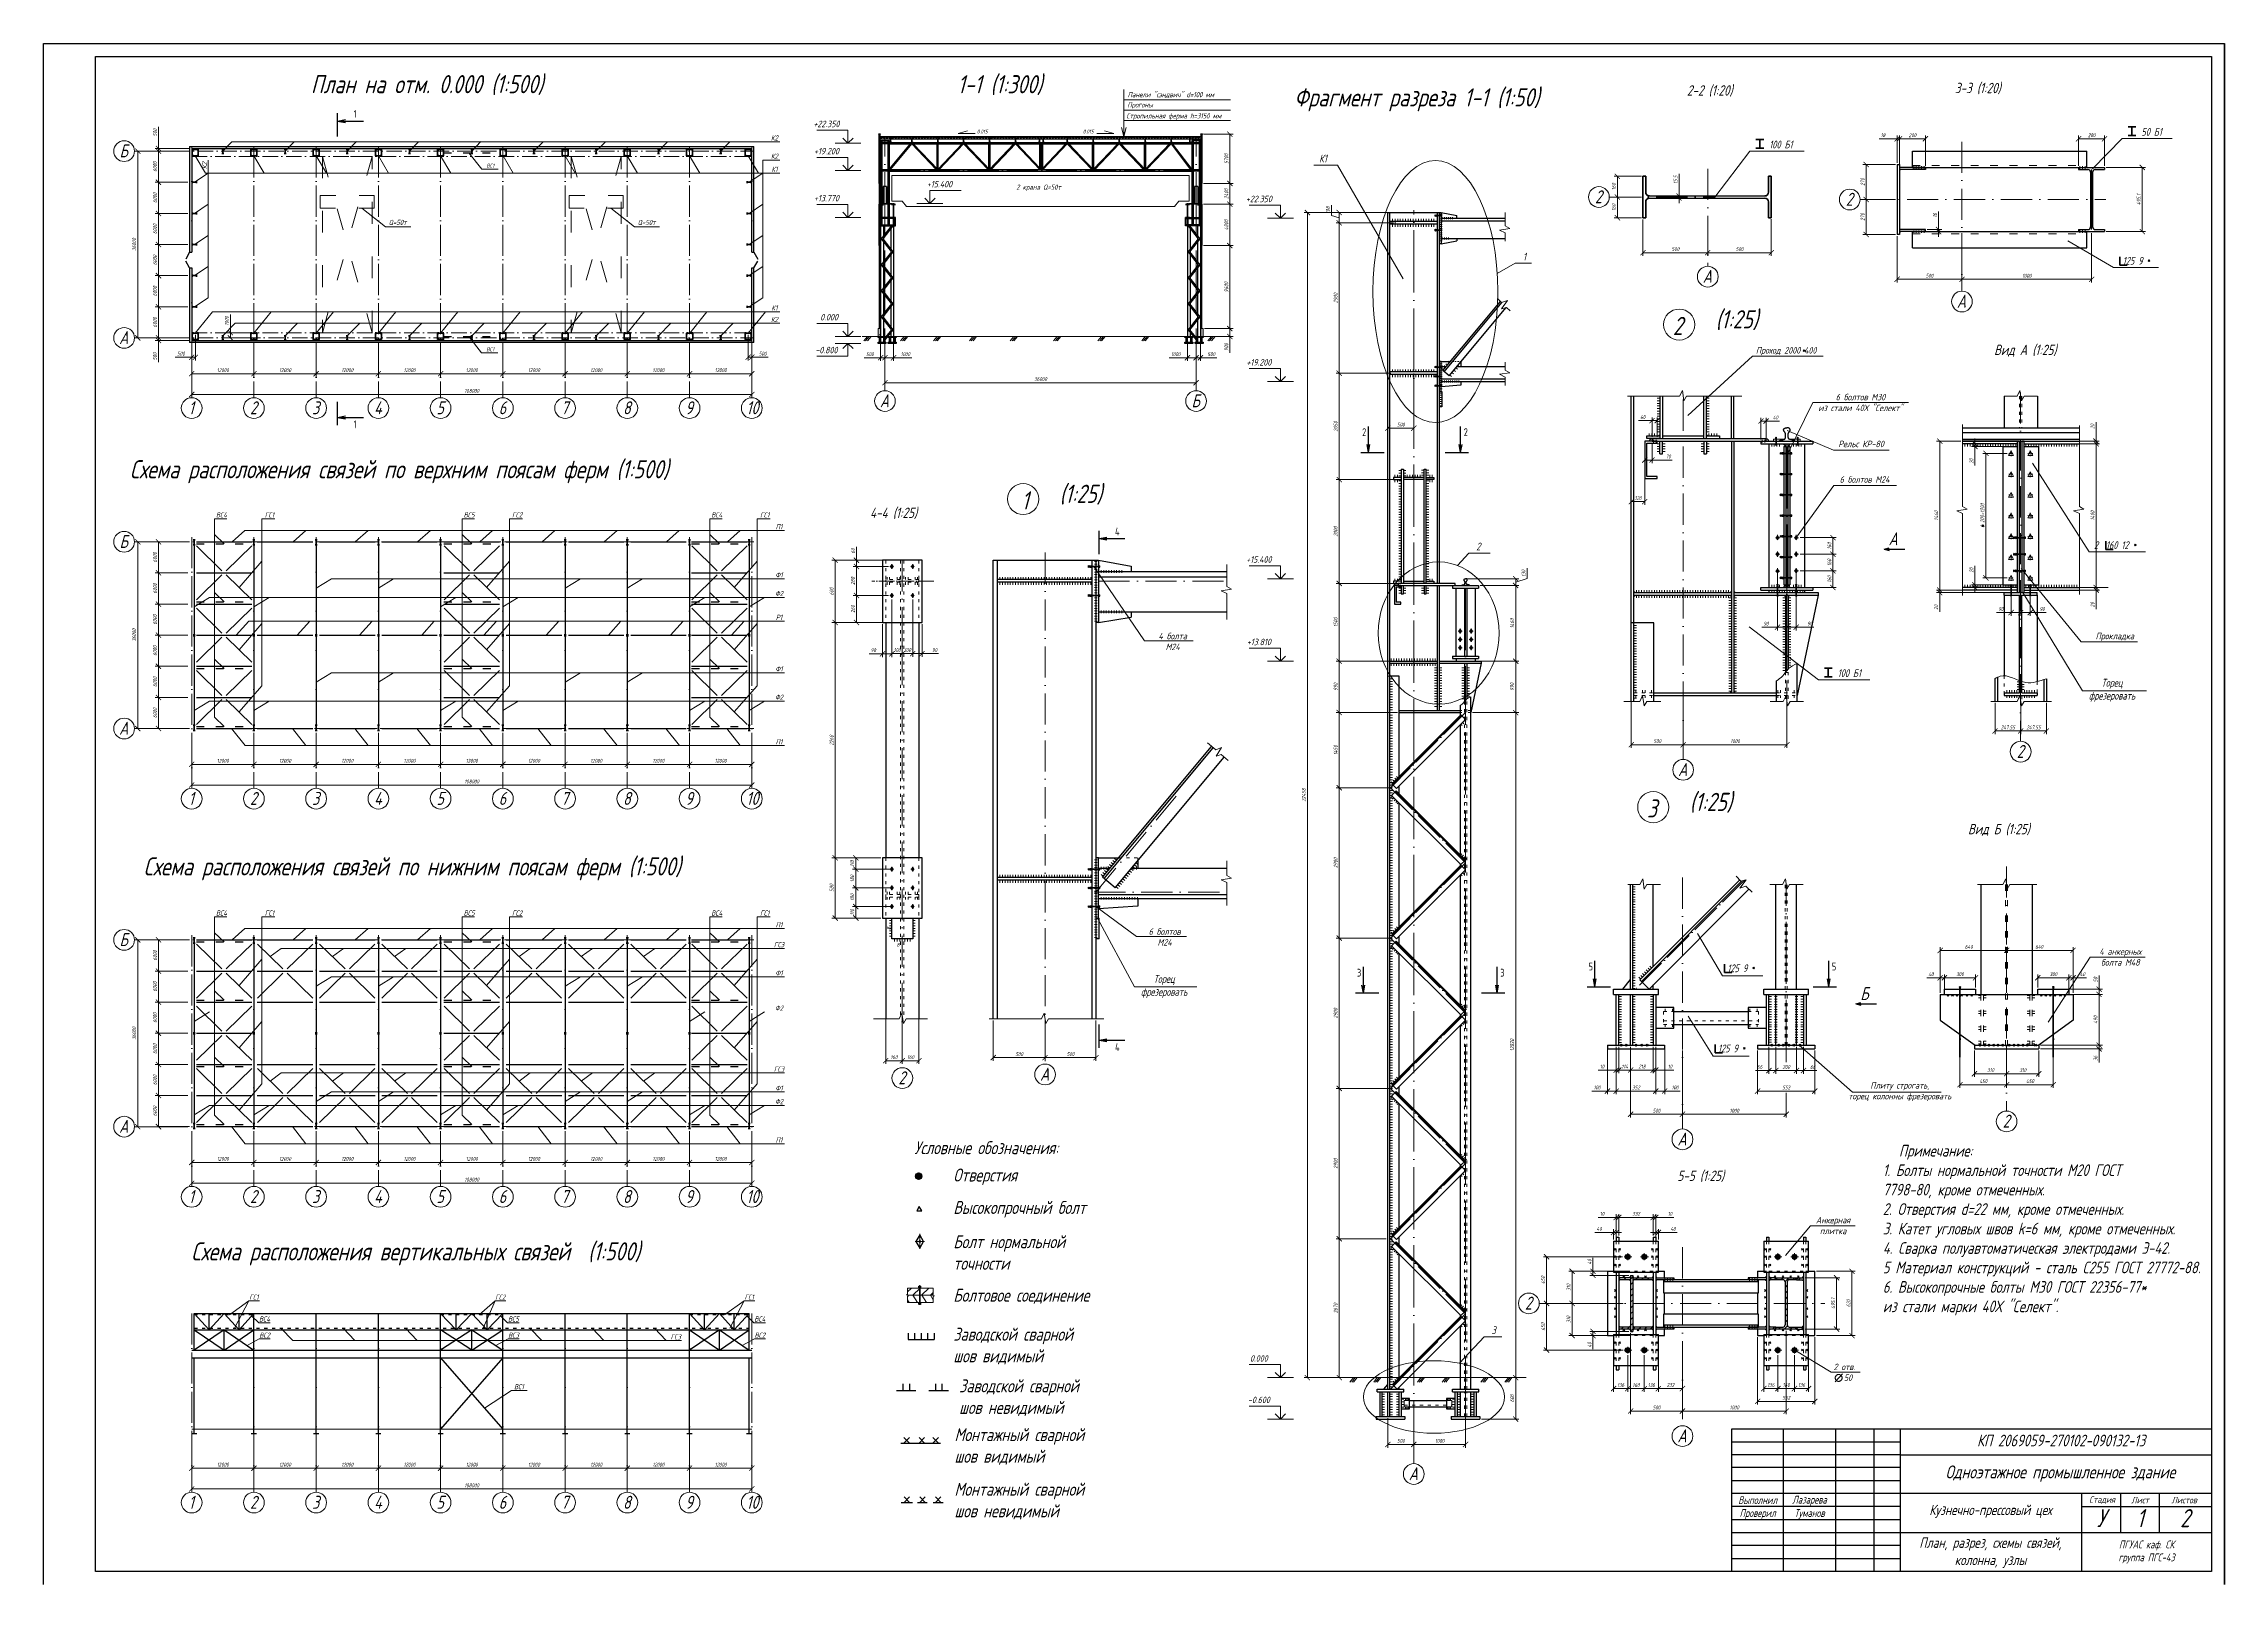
# Model space of a CAD drawing. Header units: millimetres. Extents: x 1665 to 4316, y 443 to 1647.
# Drawn here: x 1665 to 2506, y 1053 to 1647 of the extents above; entities that cross this region are included whole.
import ezdxf

# ---------------------------------------------------------------- set-up
doc = ezdxf.new("R2010")
doc.units = ezdxf.units.MM
for name, pattern in [('ACAD_ISO03W100', [30, 12, -18]), ('ACAD_ISO04W100', [30, 24, -3, 0, -3]), ('ACAD_ISO10W100', [18, 12, -3, 0, -3])]:
    doc.linetypes.add(name, pattern=pattern)
doc.layers.get('0').update_dxf_attribs({"lineweight": 18})
doc.layers.add('2', color=213, linetype='Continuous', lineweight=20)
doc.layers.add('заголовок', color=2, linetype='Continuous', lineweight=30)
doc.layers.add('Рамка', color=2, linetype='Continuous')
doc.styles.get("Standard").update_dxf_attribs({"font": 'romans.shx', "width": 0.75, "oblique": 15, "height": 1.5})
doc.dimstyles.new('ISO-25', dxfattribs={"dimtxt": 1.5, "dimasz": 2, "dimexe": 1.25, "dimexo": 0.625, "dimtad": 1, "dimtxsty": 'Standard', "dimblk": 'ARCHTICK', "dimcen": 2.5, "dimadec": 0, "dimazin": 0, "dimtfac": 1, "dimtmove": 0, "dimatfit": 3, "dimldrblk": 'NONE', "dimfxl": 1, "dimlwd": 18, "dimlwe": 18, "dimarcsym": 0})

# ---------------------------------------------------------------- blocks, each defined once
blk = doc.blocks.new('_ArchTick')
at = {"color": 0, "linetype": 'ByBlock', "const_width": 0.15}
blk.add_lwpolyline([(-0.5, -0.5), (0.5, 0.5)], dxfattribs=at)
blk = doc.blocks.new('*D6')
at = {"color": 0, "lineweight": 18, "transparency": 16777216}
for p, q in [((1722.12, 1528.94), (1722.12, 1518.45)), ((1746.12, 1528.94), (1746.12, 1518.45)), ((1722.12, 1519.7), (1746.12, 1519.7))]:
    blk.add_line(p, q, dxfattribs=at)
at = {"layer": 'Defpoints', "color": 0, "transparency": 16777216}
for p in [(1722.12, 1529.56), (1746.12, 1529.56), (1746.12, 1519.7)]:
    blk.add_point(p, dxfattribs=at)
at = {"color": 0, "lineweight": 18, "transparency": 16777216, "xscale": 2, "yscale": 2, "zscale": 2, "rotation": 180}
blk.add_blockref('_ArchTick', (1722.12, 1519.7), dxfattribs=at)
at = {"color": 0, "lineweight": 18, "transparency": 16777216, "xscale": 2, "yscale": 2, "zscale": 2}
blk.add_blockref('_ArchTick', (1746.12, 1519.7), dxfattribs=at)
at = {"color": 0, "transparency": 16777216, "insert": (1734.12, 1521.07), "char_height": 1.5, "attachment_point": 5}
blk.add_mtext('12000', dxfattribs=at)
blk = doc.blocks.new('_None')
blk = doc.blocks.new('*D7')
at = {"color": 0, "lineweight": 18, "transparency": 16777216}
for p, q in [((1746.12, 1528.94), (1746.12, 1518.45)), ((1770.12, 1528.94), (1770.12, 1518.45)), ((1746.12, 1519.7), (1770.12, 1519.7))]:
    blk.add_line(p, q, dxfattribs=at)
at = {"layer": 'Defpoints', "color": 0, "transparency": 16777216}
for p in [(1746.12, 1529.56), (1770.12, 1529.56), (1770.12, 1519.7)]:
    blk.add_point(p, dxfattribs=at)
at = {"color": 0, "lineweight": 18, "transparency": 16777216, "xscale": 2, "yscale": 2, "zscale": 2, "rotation": 180}
blk.add_blockref('_ArchTick', (1746.12, 1519.7), dxfattribs=at)
at = {"color": 0, "lineweight": 18, "transparency": 16777216, "xscale": 2, "yscale": 2, "zscale": 2}
blk.add_blockref('_ArchTick', (1770.12, 1519.7), dxfattribs=at)
at = {"color": 0, "transparency": 16777216, "insert": (1758.12, 1521.07), "char_height": 1.5, "attachment_point": 5}
blk.add_mtext('12000', dxfattribs=at)
blk = doc.blocks.new('*D8')
at = {"color": 0, "lineweight": 18, "transparency": 16777216}
for p, q in [((1770.12, 1528.94), (1770.12, 1518.45)), ((1794.12, 1528.94), (1794.12, 1518.45)), ((1770.12, 1519.7), (1794.12, 1519.7))]:
    blk.add_line(p, q, dxfattribs=at)
at = {"layer": 'Defpoints', "color": 0, "transparency": 16777216}
for p in [(1770.12, 1529.56), (1794.12, 1529.56), (1794.12, 1519.7)]:
    blk.add_point(p, dxfattribs=at)
at = {"color": 0, "lineweight": 18, "transparency": 16777216, "xscale": 2, "yscale": 2, "zscale": 2, "rotation": 180}
blk.add_blockref('_ArchTick', (1770.12, 1519.7), dxfattribs=at)
at = {"color": 0, "lineweight": 18, "transparency": 16777216, "xscale": 2, "yscale": 2, "zscale": 2}
blk.add_blockref('_ArchTick', (1794.12, 1519.7), dxfattribs=at)
at = {"color": 0, "transparency": 16777216, "insert": (1782.12, 1521.07), "char_height": 1.5, "attachment_point": 5}
blk.add_mtext('12000', dxfattribs=at)
blk = doc.blocks.new('*D9')
at = {"color": 0, "lineweight": 18, "transparency": 16777216}
for p, q in [((1794.12, 1528.94), (1794.12, 1518.45)), ((1818.12, 1528.94), (1818.12, 1518.45)), ((1794.12, 1519.7), (1818.12, 1519.7))]:
    blk.add_line(p, q, dxfattribs=at)
at = {"layer": 'Defpoints', "color": 0, "transparency": 16777216}
for p in [(1794.12, 1529.56), (1818.12, 1529.56), (1818.12, 1519.7)]:
    blk.add_point(p, dxfattribs=at)
at = {"color": 0, "lineweight": 18, "transparency": 16777216, "xscale": 2, "yscale": 2, "zscale": 2, "rotation": 180}
blk.add_blockref('_ArchTick', (1794.12, 1519.7), dxfattribs=at)
at = {"color": 0, "lineweight": 18, "transparency": 16777216, "xscale": 2, "yscale": 2, "zscale": 2}
blk.add_blockref('_ArchTick', (1818.12, 1519.7), dxfattribs=at)
at = {"color": 0, "transparency": 16777216, "insert": (1806.12, 1521.07), "char_height": 1.5, "attachment_point": 5}
blk.add_mtext('12000', dxfattribs=at)
blk = doc.blocks.new('*D10')
at = {"color": 0, "lineweight": 18, "transparency": 16777216}
for p, q in [((1818.12, 1528.94), (1818.12, 1518.45)), ((1842.12, 1528.94), (1842.12, 1518.45)), ((1818.12, 1519.7), (1842.12, 1519.7))]:
    blk.add_line(p, q, dxfattribs=at)
at = {"layer": 'Defpoints', "color": 0, "transparency": 16777216}
for p in [(1818.12, 1529.56), (1842.12, 1529.56), (1842.12, 1519.7)]:
    blk.add_point(p, dxfattribs=at)
at = {"color": 0, "lineweight": 18, "transparency": 16777216, "xscale": 2, "yscale": 2, "zscale": 2, "rotation": 180}
blk.add_blockref('_ArchTick', (1818.12, 1519.7), dxfattribs=at)
at = {"color": 0, "lineweight": 18, "transparency": 16777216, "xscale": 2, "yscale": 2, "zscale": 2}
blk.add_blockref('_ArchTick', (1842.12, 1519.7), dxfattribs=at)
at = {"color": 0, "transparency": 16777216, "insert": (1830.12, 1521.07), "char_height": 1.5, "attachment_point": 5}
blk.add_mtext('12000', dxfattribs=at)
blk = doc.blocks.new('*D11')
at = {"color": 0, "lineweight": 18, "transparency": 16777216}
for p, q in [((1842.12, 1528.94), (1842.12, 1518.45)), ((1866.12, 1528.94), (1866.12, 1518.45)), ((1842.12, 1519.7), (1866.12, 1519.7))]:
    blk.add_line(p, q, dxfattribs=at)
at = {"layer": 'Defpoints', "color": 0, "transparency": 16777216}
for p in [(1842.12, 1529.56), (1866.12, 1529.56), (1866.12, 1519.7)]:
    blk.add_point(p, dxfattribs=at)
at = {"color": 0, "lineweight": 18, "transparency": 16777216, "xscale": 2, "yscale": 2, "zscale": 2, "rotation": 180}
blk.add_blockref('_ArchTick', (1842.12, 1519.7), dxfattribs=at)
at = {"color": 0, "lineweight": 18, "transparency": 16777216, "xscale": 2, "yscale": 2, "zscale": 2}
blk.add_blockref('_ArchTick', (1866.12, 1519.7), dxfattribs=at)
at = {"color": 0, "transparency": 16777216, "insert": (1854.12, 1521.07), "char_height": 1.5, "attachment_point": 5}
blk.add_mtext('12000', dxfattribs=at)
blk = doc.blocks.new('*D12')
at = {"color": 0, "lineweight": 18, "transparency": 16777216}
for p, q in [((1866.12, 1528.94), (1866.12, 1518.45)), ((1890.12, 1528.94), (1890.12, 1518.45)), ((1866.12, 1519.7), (1890.12, 1519.7))]:
    blk.add_line(p, q, dxfattribs=at)
at = {"layer": 'Defpoints', "color": 0, "transparency": 16777216}
for p in [(1866.12, 1529.56), (1890.12, 1529.56), (1890.12, 1519.7)]:
    blk.add_point(p, dxfattribs=at)
at = {"color": 0, "lineweight": 18, "transparency": 16777216, "xscale": 2, "yscale": 2, "zscale": 2, "rotation": 180}
blk.add_blockref('_ArchTick', (1866.12, 1519.7), dxfattribs=at)
at = {"color": 0, "lineweight": 18, "transparency": 16777216, "xscale": 2, "yscale": 2, "zscale": 2}
blk.add_blockref('_ArchTick', (1890.12, 1519.7), dxfattribs=at)
at = {"color": 0, "transparency": 16777216, "insert": (1878.12, 1521.07), "char_height": 1.5, "attachment_point": 5}
blk.add_mtext('12000', dxfattribs=at)
blk = doc.blocks.new('*D13')
at = {"color": 0, "lineweight": 18, "transparency": 16777216}
for p, q in [((1890.12, 1528.94), (1890.12, 1518.45)), ((1914.12, 1528.94), (1914.12, 1518.45)), ((1890.12, 1519.7), (1914.12, 1519.7))]:
    blk.add_line(p, q, dxfattribs=at)
at = {"layer": 'Defpoints', "color": 0, "transparency": 16777216}
for p in [(1890.12, 1529.56), (1914.12, 1529.56), (1914.12, 1519.7)]:
    blk.add_point(p, dxfattribs=at)
at = {"color": 0, "lineweight": 18, "transparency": 16777216, "xscale": 2, "yscale": 2, "zscale": 2, "rotation": 180}
blk.add_blockref('_ArchTick', (1890.12, 1519.7), dxfattribs=at)
at = {"color": 0, "lineweight": 18, "transparency": 16777216, "xscale": 2, "yscale": 2, "zscale": 2}
blk.add_blockref('_ArchTick', (1914.12, 1519.7), dxfattribs=at)
at = {"color": 0, "transparency": 16777216, "insert": (1902.12, 1521.07), "char_height": 1.5, "attachment_point": 5}
blk.add_mtext('12000', dxfattribs=at)
blk = doc.blocks.new('*D14')
at = {"color": 0, "lineweight": 18, "transparency": 16777216}
for p, q in [((1914.12, 1528.94), (1914.12, 1518.45)), ((1938.12, 1528.94), (1938.12, 1518.45)), ((1914.12, 1519.7), (1938.12, 1519.7))]:
    blk.add_line(p, q, dxfattribs=at)
at = {"layer": 'Defpoints', "color": 0, "transparency": 16777216}
for p in [(1914.12, 1529.56), (1938.12, 1529.56), (1938.12, 1519.7)]:
    blk.add_point(p, dxfattribs=at)
at = {"color": 0, "lineweight": 18, "transparency": 16777216, "xscale": 2, "yscale": 2, "zscale": 2, "rotation": 180}
blk.add_blockref('_ArchTick', (1914.12, 1519.7), dxfattribs=at)
at = {"color": 0, "lineweight": 18, "transparency": 16777216, "xscale": 2, "yscale": 2, "zscale": 2}
blk.add_blockref('_ArchTick', (1938.12, 1519.7), dxfattribs=at)
at = {"color": 0, "transparency": 16777216, "insert": (1926.12, 1521.07), "char_height": 1.5, "attachment_point": 5}
blk.add_mtext('12000', dxfattribs=at)
blk = doc.blocks.new('*D15')
at = {"color": 0, "lineweight": 18, "transparency": 16777216}
for p, q in [((1722.12, 1531.07), (1722.12, 1510.45)), ((1938.12, 1531.07), (1938.12, 1510.45)), ((1722.12, 1511.7), (1938.12, 1511.7))]:
    blk.add_line(p, q, dxfattribs=at)
at = {"layer": 'Defpoints', "color": 0, "transparency": 16777216}
for p in [(1722.12, 1531.7), (1938.12, 1531.7), (1938.12, 1511.7)]:
    blk.add_point(p, dxfattribs=at)
at = {"color": 0, "lineweight": 18, "transparency": 16777216, "xscale": 2, "yscale": 2, "zscale": 2, "rotation": 180}
blk.add_blockref('_ArchTick', (1722.12, 1511.7), dxfattribs=at)
at = {"color": 0, "lineweight": 18, "transparency": 16777216, "xscale": 2, "yscale": 2, "zscale": 2}
blk.add_blockref('_ArchTick', (1938.12, 1511.7), dxfattribs=at)
at = {"color": 0, "transparency": 16777216, "insert": (1830.12, 1513.07), "char_height": 1.5, "attachment_point": 5}
blk.add_mtext('108000', dxfattribs=at)
blk = doc.blocks.new('*D16')
at = {"color": 0, "lineweight": 18, "transparency": 16777216}
for p, q in [((1720.7, 1545.5), (1708.07, 1545.5)), ((1709.32, 1533.5), (1709.32, 1545.5)), ((1717.12, 1533.5), (1708.07, 1533.5))]:
    blk.add_line(p, q, dxfattribs=at)
at = {"layer": 'Defpoints', "color": 0, "transparency": 16777216}
for p in [(1709.32, 1545.5), (1721.32, 1545.5), (1717.75, 1533.5)]:
    blk.add_point(p, dxfattribs=at)
at = {"color": 0, "lineweight": 18, "transparency": 16777216, "xscale": 2, "yscale": 2, "zscale": 2}
for p, rotation in [((1709.32, 1545.5), 90), ((1709.32, 1533.5), 270)]:
    blk.add_blockref('_ArchTick', p, dxfattribs=dict(at, rotation=rotation))
at = {"color": 0, "transparency": 16777216, "insert": (1707.95, 1539.5), "char_height": 1.5, "attachment_point": 5, "rotation": 90}
blk.add_mtext('6000', dxfattribs=at)
blk = doc.blocks.new('*D17')
at = {"color": 0, "lineweight": 18, "transparency": 16777216}
for p, q in [((1720.7, 1557.5), (1708.07, 1557.5)), ((1709.32, 1545.5), (1709.32, 1557.5)), ((1717.12, 1545.5), (1708.07, 1545.5))]:
    blk.add_line(p, q, dxfattribs=at)
at = {"layer": 'Defpoints', "color": 0, "transparency": 16777216}
for p in [(1709.32, 1557.5), (1721.32, 1557.5), (1717.75, 1545.5)]:
    blk.add_point(p, dxfattribs=at)
at = {"color": 0, "lineweight": 18, "transparency": 16777216, "xscale": 2, "yscale": 2, "zscale": 2}
for p, rotation in [((1709.32, 1557.5), 90), ((1709.32, 1545.5), 270)]:
    blk.add_blockref('_ArchTick', p, dxfattribs=dict(at, rotation=rotation))
at = {"color": 0, "transparency": 16777216, "insert": (1707.95, 1551.5), "char_height": 1.5, "attachment_point": 5, "rotation": 90}
blk.add_mtext('6000', dxfattribs=at)
blk = doc.blocks.new('*D18')
at = {"color": 0, "lineweight": 18, "transparency": 16777216}
for p, q in [((1720.7, 1569.5), (1708.07, 1569.5)), ((1709.32, 1557.5), (1709.32, 1569.5)), ((1717.12, 1557.5), (1708.07, 1557.5))]:
    blk.add_line(p, q, dxfattribs=at)
at = {"layer": 'Defpoints', "color": 0, "transparency": 16777216}
for p in [(1709.32, 1569.5), (1721.32, 1569.5), (1717.75, 1557.5)]:
    blk.add_point(p, dxfattribs=at)
at = {"color": 0, "lineweight": 18, "transparency": 16777216, "xscale": 2, "yscale": 2, "zscale": 2}
for p, rotation in [((1709.32, 1569.5), 90), ((1709.32, 1557.5), 270)]:
    blk.add_blockref('_ArchTick', p, dxfattribs=dict(at, rotation=rotation))
at = {"color": 0, "transparency": 16777216, "insert": (1707.95, 1563.5), "char_height": 1.5, "attachment_point": 5, "rotation": 90}
blk.add_mtext('6000', dxfattribs=at)
blk = doc.blocks.new('*D19')
at = {"color": 0, "lineweight": 18, "transparency": 16777216}
for p, q in [((1720.7, 1581.5), (1708.07, 1581.5)), ((1709.32, 1569.5), (1709.32, 1581.5)), ((1717.12, 1569.5), (1708.07, 1569.5))]:
    blk.add_line(p, q, dxfattribs=at)
at = {"layer": 'Defpoints', "color": 0, "transparency": 16777216}
for p in [(1709.32, 1581.5), (1721.32, 1581.5), (1717.75, 1569.5)]:
    blk.add_point(p, dxfattribs=at)
at = {"color": 0, "lineweight": 18, "transparency": 16777216, "xscale": 2, "yscale": 2, "zscale": 2}
for p, rotation in [((1709.32, 1581.5), 90), ((1709.32, 1569.5), 270)]:
    blk.add_blockref('_ArchTick', p, dxfattribs=dict(at, rotation=rotation))
at = {"color": 0, "transparency": 16777216, "insert": (1707.95, 1575.5), "char_height": 1.5, "attachment_point": 5, "rotation": 90}
blk.add_mtext('6000', dxfattribs=at)
blk = doc.blocks.new('*D20')
at = {"color": 0, "lineweight": 18, "transparency": 16777216}
for p, q in [((1720.7, 1593.5), (1708.07, 1593.5)), ((1709.32, 1581.5), (1709.32, 1593.5)), ((1717.12, 1581.5), (1708.07, 1581.5))]:
    blk.add_line(p, q, dxfattribs=at)
at = {"layer": 'Defpoints', "color": 0, "transparency": 16777216}
for p in [(1709.32, 1593.5), (1721.32, 1593.5), (1717.75, 1581.5)]:
    blk.add_point(p, dxfattribs=at)
at = {"color": 0, "lineweight": 18, "transparency": 16777216, "xscale": 2, "yscale": 2, "zscale": 2}
for p, rotation in [((1709.32, 1593.5), 90), ((1709.32, 1581.5), 270)]:
    blk.add_blockref('_ArchTick', p, dxfattribs=dict(at, rotation=rotation))
at = {"color": 0, "transparency": 16777216, "insert": (1707.95, 1587.5), "char_height": 1.5, "attachment_point": 5, "rotation": 90}
blk.add_mtext('6000', dxfattribs=at)
blk = doc.blocks.new('*D21')
at = {"color": 0, "lineweight": 18, "transparency": 16777216}
for p, q in [((1720.7, 1605.5), (1708.07, 1605.5)), ((1709.32, 1593.5), (1709.32, 1605.5)), ((1717.12, 1593.5), (1708.07, 1593.5))]:
    blk.add_line(p, q, dxfattribs=at)
at = {"layer": 'Defpoints', "color": 0, "transparency": 16777216}
for p in [(1709.32, 1605.5), (1721.32, 1605.5), (1717.75, 1593.5)]:
    blk.add_point(p, dxfattribs=at)
at = {"color": 0, "lineweight": 18, "transparency": 16777216, "xscale": 2, "yscale": 2, "zscale": 2}
for p, rotation in [((1709.32, 1605.5), 90), ((1709.32, 1593.5), 270)]:
    blk.add_blockref('_ArchTick', p, dxfattribs=dict(at, rotation=rotation))
at = {"color": 0, "transparency": 16777216, "insert": (1707.95, 1599.5), "char_height": 1.5, "attachment_point": 5, "rotation": 90}
blk.add_mtext('6000', dxfattribs=at)
blk = doc.blocks.new('*D22')
at = {"color": 0, "lineweight": 18, "transparency": 16777216}
for p, q in [((1720.7, 1605.5), (1700.07, 1605.5)), ((1701.32, 1605.5), (1701.32, 1533.5)), ((1720.7, 1533.5), (1700.07, 1533.5))]:
    blk.add_line(p, q, dxfattribs=at)
at = {"layer": 'Defpoints', "color": 0, "transparency": 16777216}
for p in [(1721.32, 1605.5), (1701.32, 1533.5), (1721.32, 1533.5)]:
    blk.add_point(p, dxfattribs=at)
at = {"color": 0, "lineweight": 18, "transparency": 16777216, "xscale": 2, "yscale": 2, "zscale": 2}
for p, rotation in [((1701.32, 1605.5), 90), ((1701.32, 1533.5), 270)]:
    blk.add_blockref('_ArchTick', p, dxfattribs=dict(at, rotation=rotation))
at = {"color": 0, "transparency": 16777216, "insert": (1699.95, 1569.5), "char_height": 1.5, "attachment_point": 5, "rotation": 90}
blk.add_mtext('36000', dxfattribs=at)
blk = doc.blocks.new('*D23')
at = {"color": 0, "lineweight": 18, "transparency": 16777216}
for p, q in [((1737.04, 1535.5), (1737.04, 1542.56)), ((1744.34, 1535.5), (1735.79, 1535.5)), ((1744.34, 1533.5), (1735.79, 1533.5)), ((1737.04, 1533.5), (1737.04, 1535.5))]:
    blk.add_line(p, q, dxfattribs=at)
at = {"layer": 'Defpoints', "color": 0, "transparency": 16777216}
for p in [(1737.04, 1535.5), (1744.96, 1535.5), (1744.96, 1533.5)]:
    blk.add_point(p, dxfattribs=at)
at = {"color": 0, "lineweight": 18, "transparency": 16777216, "xscale": 2, "yscale": 2, "zscale": 2}
for p, rotation in [((1737.04, 1535.5), 90), ((1737.04, 1533.5), 270)]:
    blk.add_blockref('_ArchTick', p, dxfattribs=dict(at, rotation=rotation))
at = {"color": 0, "transparency": 16777216, "insert": (1735.66, 1540.03), "char_height": 1.5, "attachment_point": 5, "rotation": 90}
blk.add_mtext('1000', dxfattribs=at)
blk = doc.blocks.new('*D24')
at = {"color": 0, "lineweight": 18, "transparency": 16777216}
for p, q in [((1936.72, 1534.67), (1936.72, 1524.8)), ((1938.12, 1534.67), (1938.12, 1524.8)), ((1936.72, 1526.05), (1938.12, 1526.05)), ((1938.12, 1526.05), (1944.46, 1526.05))]:
    blk.add_line(p, q, dxfattribs=at)
at = {"layer": 'Defpoints', "color": 0, "transparency": 16777216}
for p in [(1936.72, 1535.3), (1938.12, 1535.3), (1938.12, 1526.05)]:
    blk.add_point(p, dxfattribs=at)
at = {"color": 0, "lineweight": 18, "transparency": 16777216, "xscale": 2, "yscale": 2, "zscale": 2, "rotation": 180}
blk.add_blockref('_ArchTick', (1936.72, 1526.05), dxfattribs=at)
at = {"color": 0, "lineweight": 18, "transparency": 16777216, "xscale": 2, "yscale": 2, "zscale": 2}
blk.add_blockref('_ArchTick', (1938.12, 1526.05), dxfattribs=at)
at = {"color": 0, "transparency": 16777216, "insert": (1942.29, 1527.42), "char_height": 1.5, "attachment_point": 5}
blk.add_mtext('500', dxfattribs=at)
blk = doc.blocks.new('*D25')
at = {"color": 0, "lineweight": 18, "transparency": 16777216}
for p, q in [((1722.12, 1534.67), (1722.12, 1524.8)), ((1723.53, 1534.67), (1723.53, 1524.8)), ((1722.12, 1526.05), (1715.79, 1526.05)), ((1723.53, 1526.05), (1722.12, 1526.05))]:
    blk.add_line(p, q, dxfattribs=at)
at = {"layer": 'Defpoints', "color": 0, "transparency": 16777216}
for p in [(1722.12, 1535.3), (1723.53, 1535.3), (1722.12, 1526.05)]:
    blk.add_point(p, dxfattribs=at)
at = {"color": 0, "lineweight": 18, "transparency": 16777216, "xscale": 2, "yscale": 2, "zscale": 2, "rotation": 180}
blk.add_blockref('_ArchTick', (1722.12, 1526.05), dxfattribs=at)
at = {"color": 0, "lineweight": 18, "transparency": 16777216, "xscale": 2, "yscale": 2, "zscale": 2}
blk.add_blockref('_ArchTick', (1723.53, 1526.05), dxfattribs=at)
at = {"color": 0, "transparency": 16777216, "insert": (1717.96, 1527.42), "char_height": 1.5, "attachment_point": 5}
blk.add_mtext('500', dxfattribs=at)
blk = doc.blocks.new('*D26')
at = {"color": 0, "lineweight": 18, "transparency": 16777216}
for p, q in [((1721.5, 1533.5), (1708.07, 1533.5)), ((1721.5, 1532.5), (1708.07, 1532.5)), ((1709.32, 1533.5), (1709.32, 1535.5)), ((1709.32, 1533.5), (1709.32, 1532.5)), ((1709.32, 1532.5), (1709.32, 1524.16))]:
    blk.add_line(p, q, dxfattribs=at)
at = {"layer": 'Defpoints', "color": 0, "transparency": 16777216}
for p in [(1709.32, 1532.5), (1722.12, 1533.5), (1722.12, 1532.5)]:
    blk.add_point(p, dxfattribs=at)
at = {"color": 0, "lineweight": 18, "transparency": 16777216, "xscale": 2, "yscale": 2, "zscale": 2}
for p, rotation in [((1709.32, 1533.5), 270), ((1709.32, 1532.5), 90)]:
    blk.add_blockref('_ArchTick', p, dxfattribs=dict(at, rotation=rotation))
at = {"color": 0, "transparency": 16777216, "insert": (1707.95, 1526.33), "char_height": 1.5, "attachment_point": 5, "rotation": 90}
blk.add_mtext('500', dxfattribs=at)
blk = doc.blocks.new('*D27')
at = {"color": 0, "lineweight": 18, "transparency": 16777216}
for p, q in [((1709.32, 1606.5), (1709.32, 1614.84)), ((1721.5, 1606.5), (1708.07, 1606.5)), ((1709.32, 1605.5), (1709.32, 1606.5)), ((1721.5, 1605.5), (1708.07, 1605.5)), ((1709.32, 1605.5), (1709.32, 1603.5))]:
    blk.add_line(p, q, dxfattribs=at)
at = {"layer": 'Defpoints', "color": 0, "transparency": 16777216}
for p in [(1709.32, 1606.5), (1722.12, 1606.5), (1722.12, 1605.5)]:
    blk.add_point(p, dxfattribs=at)
at = {"color": 0, "lineweight": 18, "transparency": 16777216, "xscale": 2, "yscale": 2, "zscale": 2}
for p, rotation in [((1709.32, 1606.5), 270), ((1709.32, 1605.5), 90)]:
    blk.add_blockref('_ArchTick', p, dxfattribs=dict(at, rotation=rotation))
at = {"color": 0, "transparency": 16777216, "insert": (1707.95, 1612.67), "char_height": 1.5, "attachment_point": 5, "rotation": 90}
blk.add_mtext('500', dxfattribs=at)
blk = doc.blocks.new('*D28')
at = {"color": 0, "lineweight": 18, "transparency": 16777216}
for p, q in [((1722.12, 1378.34), (1722.12, 1367.85)), ((1746.12, 1378.34), (1746.12, 1367.85)), ((1722.12, 1369.1), (1746.12, 1369.1))]:
    blk.add_line(p, q, dxfattribs=at)
at = {"layer": 'Defpoints', "color": 0, "transparency": 16777216}
for p in [(1722.12, 1378.96), (1746.12, 1378.96), (1746.12, 1369.1)]:
    blk.add_point(p, dxfattribs=at)
at = {"color": 0, "lineweight": 18, "transparency": 16777216, "xscale": 2, "yscale": 2, "zscale": 2, "rotation": 180}
blk.add_blockref('_ArchTick', (1722.12, 1369.1), dxfattribs=at)
at = {"color": 0, "lineweight": 18, "transparency": 16777216, "xscale": 2, "yscale": 2, "zscale": 2}
blk.add_blockref('_ArchTick', (1746.12, 1369.1), dxfattribs=at)
at = {"color": 0, "transparency": 16777216, "insert": (1734.12, 1370.48), "char_height": 1.5, "attachment_point": 5}
blk.add_mtext('12000', dxfattribs=at)
blk = doc.blocks.new('*D29')
at = {"color": 0, "lineweight": 18, "transparency": 16777216}
for p, q in [((1746.12, 1378.34), (1746.12, 1367.85)), ((1770.12, 1378.34), (1770.12, 1367.85)), ((1746.12, 1369.1), (1770.12, 1369.1))]:
    blk.add_line(p, q, dxfattribs=at)
at = {"layer": 'Defpoints', "color": 0, "transparency": 16777216}
for p in [(1746.12, 1378.96), (1770.12, 1378.96), (1770.12, 1369.1)]:
    blk.add_point(p, dxfattribs=at)
at = {"color": 0, "lineweight": 18, "transparency": 16777216, "xscale": 2, "yscale": 2, "zscale": 2, "rotation": 180}
blk.add_blockref('_ArchTick', (1746.12, 1369.1), dxfattribs=at)
at = {"color": 0, "lineweight": 18, "transparency": 16777216, "xscale": 2, "yscale": 2, "zscale": 2}
blk.add_blockref('_ArchTick', (1770.12, 1369.1), dxfattribs=at)
at = {"color": 0, "transparency": 16777216, "insert": (1758.12, 1370.48), "char_height": 1.5, "attachment_point": 5}
blk.add_mtext('12000', dxfattribs=at)
blk = doc.blocks.new('*D30')
at = {"color": 0, "lineweight": 18, "transparency": 16777216}
for p, q in [((1770.12, 1378.34), (1770.12, 1367.85)), ((1794.12, 1378.34), (1794.12, 1367.85)), ((1770.12, 1369.1), (1794.12, 1369.1))]:
    blk.add_line(p, q, dxfattribs=at)
at = {"layer": 'Defpoints', "color": 0, "transparency": 16777216}
for p in [(1770.12, 1378.96), (1794.12, 1378.96), (1794.12, 1369.1)]:
    blk.add_point(p, dxfattribs=at)
at = {"color": 0, "lineweight": 18, "transparency": 16777216, "xscale": 2, "yscale": 2, "zscale": 2, "rotation": 180}
blk.add_blockref('_ArchTick', (1770.12, 1369.1), dxfattribs=at)
at = {"color": 0, "lineweight": 18, "transparency": 16777216, "xscale": 2, "yscale": 2, "zscale": 2}
blk.add_blockref('_ArchTick', (1794.12, 1369.1), dxfattribs=at)
at = {"color": 0, "transparency": 16777216, "insert": (1782.12, 1370.48), "char_height": 1.5, "attachment_point": 5}
blk.add_mtext('12000', dxfattribs=at)
blk = doc.blocks.new('*D31')
at = {"color": 0, "lineweight": 18, "transparency": 16777216}
for p, q in [((1794.12, 1378.34), (1794.12, 1367.85)), ((1818.12, 1378.34), (1818.12, 1367.85)), ((1794.12, 1369.1), (1818.12, 1369.1))]:
    blk.add_line(p, q, dxfattribs=at)
at = {"layer": 'Defpoints', "color": 0, "transparency": 16777216}
for p in [(1794.12, 1378.96), (1818.12, 1378.96), (1818.12, 1369.1)]:
    blk.add_point(p, dxfattribs=at)
at = {"color": 0, "lineweight": 18, "transparency": 16777216, "xscale": 2, "yscale": 2, "zscale": 2, "rotation": 180}
blk.add_blockref('_ArchTick', (1794.12, 1369.1), dxfattribs=at)
at = {"color": 0, "lineweight": 18, "transparency": 16777216, "xscale": 2, "yscale": 2, "zscale": 2}
blk.add_blockref('_ArchTick', (1818.12, 1369.1), dxfattribs=at)
at = {"color": 0, "transparency": 16777216, "insert": (1806.12, 1370.48), "char_height": 1.5, "attachment_point": 5}
blk.add_mtext('12000', dxfattribs=at)
blk = doc.blocks.new('*D32')
at = {"color": 0, "lineweight": 18, "transparency": 16777216}
for p, q in [((1818.12, 1378.34), (1818.12, 1367.85)), ((1842.12, 1378.34), (1842.12, 1367.85)), ((1818.12, 1369.1), (1842.12, 1369.1))]:
    blk.add_line(p, q, dxfattribs=at)
at = {"layer": 'Defpoints', "color": 0, "transparency": 16777216}
for p in [(1818.12, 1378.96), (1842.12, 1378.96), (1842.12, 1369.1)]:
    blk.add_point(p, dxfattribs=at)
at = {"color": 0, "lineweight": 18, "transparency": 16777216, "xscale": 2, "yscale": 2, "zscale": 2, "rotation": 180}
blk.add_blockref('_ArchTick', (1818.12, 1369.1), dxfattribs=at)
at = {"color": 0, "lineweight": 18, "transparency": 16777216, "xscale": 2, "yscale": 2, "zscale": 2}
blk.add_blockref('_ArchTick', (1842.12, 1369.1), dxfattribs=at)
at = {"color": 0, "transparency": 16777216, "insert": (1830.12, 1370.48), "char_height": 1.5, "attachment_point": 5}
blk.add_mtext('12000', dxfattribs=at)
blk = doc.blocks.new('*D33')
at = {"color": 0, "lineweight": 18, "transparency": 16777216}
for p, q in [((1842.12, 1378.34), (1842.12, 1367.85)), ((1866.12, 1378.34), (1866.12, 1367.85)), ((1842.12, 1369.1), (1866.12, 1369.1))]:
    blk.add_line(p, q, dxfattribs=at)
at = {"layer": 'Defpoints', "color": 0, "transparency": 16777216}
for p in [(1842.12, 1378.96), (1866.12, 1378.96), (1866.12, 1369.1)]:
    blk.add_point(p, dxfattribs=at)
at = {"color": 0, "lineweight": 18, "transparency": 16777216, "xscale": 2, "yscale": 2, "zscale": 2, "rotation": 180}
blk.add_blockref('_ArchTick', (1842.12, 1369.1), dxfattribs=at)
at = {"color": 0, "lineweight": 18, "transparency": 16777216, "xscale": 2, "yscale": 2, "zscale": 2}
blk.add_blockref('_ArchTick', (1866.12, 1369.1), dxfattribs=at)
at = {"color": 0, "transparency": 16777216, "insert": (1854.12, 1370.48), "char_height": 1.5, "attachment_point": 5}
blk.add_mtext('12000', dxfattribs=at)
blk = doc.blocks.new('*D34')
at = {"color": 0, "lineweight": 18, "transparency": 16777216}
for p, q in [((1866.12, 1378.34), (1866.12, 1367.85)), ((1890.12, 1378.34), (1890.12, 1367.85)), ((1866.12, 1369.1), (1890.12, 1369.1))]:
    blk.add_line(p, q, dxfattribs=at)
at = {"layer": 'Defpoints', "color": 0, "transparency": 16777216}
for p in [(1866.12, 1378.96), (1890.12, 1378.96), (1890.12, 1369.1)]:
    blk.add_point(p, dxfattribs=at)
at = {"color": 0, "lineweight": 18, "transparency": 16777216, "xscale": 2, "yscale": 2, "zscale": 2, "rotation": 180}
blk.add_blockref('_ArchTick', (1866.12, 1369.1), dxfattribs=at)
at = {"color": 0, "lineweight": 18, "transparency": 16777216, "xscale": 2, "yscale": 2, "zscale": 2}
blk.add_blockref('_ArchTick', (1890.12, 1369.1), dxfattribs=at)
at = {"color": 0, "transparency": 16777216, "insert": (1878.12, 1370.48), "char_height": 1.5, "attachment_point": 5}
blk.add_mtext('12000', dxfattribs=at)
blk = doc.blocks.new('*D35')
at = {"color": 0, "lineweight": 18, "transparency": 16777216}
for p, q in [((1890.12, 1378.34), (1890.12, 1367.85)), ((1914.12, 1378.34), (1914.12, 1367.85)), ((1890.12, 1369.1), (1914.12, 1369.1))]:
    blk.add_line(p, q, dxfattribs=at)
at = {"layer": 'Defpoints', "color": 0, "transparency": 16777216}
for p in [(1890.12, 1378.96), (1914.12, 1378.96), (1914.12, 1369.1)]:
    blk.add_point(p, dxfattribs=at)
at = {"color": 0, "lineweight": 18, "transparency": 16777216, "xscale": 2, "yscale": 2, "zscale": 2, "rotation": 180}
blk.add_blockref('_ArchTick', (1890.12, 1369.1), dxfattribs=at)
at = {"color": 0, "lineweight": 18, "transparency": 16777216, "xscale": 2, "yscale": 2, "zscale": 2}
blk.add_blockref('_ArchTick', (1914.12, 1369.1), dxfattribs=at)
at = {"color": 0, "transparency": 16777216, "insert": (1902.12, 1370.48), "char_height": 1.5, "attachment_point": 5}
blk.add_mtext('12000', dxfattribs=at)
blk = doc.blocks.new('*D36')
at = {"color": 0, "lineweight": 18, "transparency": 16777216}
for p, q in [((1914.12, 1378.34), (1914.12, 1367.85)), ((1938.12, 1378.34), (1938.12, 1367.85)), ((1914.12, 1369.1), (1938.12, 1369.1))]:
    blk.add_line(p, q, dxfattribs=at)
at = {"layer": 'Defpoints', "color": 0, "transparency": 16777216}
for p in [(1914.12, 1378.96), (1938.12, 1378.96), (1938.12, 1369.1)]:
    blk.add_point(p, dxfattribs=at)
at = {"color": 0, "lineweight": 18, "transparency": 16777216, "xscale": 2, "yscale": 2, "zscale": 2, "rotation": 180}
blk.add_blockref('_ArchTick', (1914.12, 1369.1), dxfattribs=at)
at = {"color": 0, "lineweight": 18, "transparency": 16777216, "xscale": 2, "yscale": 2, "zscale": 2}
blk.add_blockref('_ArchTick', (1938.12, 1369.1), dxfattribs=at)
at = {"color": 0, "transparency": 16777216, "insert": (1926.12, 1370.48), "char_height": 1.5, "attachment_point": 5}
blk.add_mtext('12000', dxfattribs=at)
blk = doc.blocks.new('*D43')
at = {"color": 0, "lineweight": 18, "transparency": 16777216}
for p, q in [((1722.12, 1380.48), (1722.12, 1359.85)), ((1938.12, 1380.48), (1938.12, 1359.85)), ((1722.12, 1361.1), (1938.12, 1361.1))]:
    blk.add_line(p, q, dxfattribs=at)
at = {"layer": 'Defpoints', "color": 0, "transparency": 16777216}
for p in [(1722.12, 1381.1), (1938.12, 1381.1), (1938.12, 1361.1)]:
    blk.add_point(p, dxfattribs=at)
at = {"color": 0, "lineweight": 18, "transparency": 16777216, "xscale": 2, "yscale": 2, "zscale": 2, "rotation": 180}
blk.add_blockref('_ArchTick', (1722.12, 1361.1), dxfattribs=at)
at = {"color": 0, "lineweight": 18, "transparency": 16777216, "xscale": 2, "yscale": 2, "zscale": 2}
blk.add_blockref('_ArchTick', (1938.12, 1361.1), dxfattribs=at)
at = {"color": 0, "transparency": 16777216, "insert": (1830.12, 1362.48), "char_height": 1.5, "attachment_point": 5}
blk.add_mtext('108000', dxfattribs=at)
blk = doc.blocks.new('*D37')
at = {"color": 0, "lineweight": 18, "transparency": 16777216}
for p, q in [((1720.7, 1394.9), (1708.07, 1394.9)), ((1709.32, 1382.9), (1709.32, 1394.9)), ((1717.12, 1382.9), (1708.07, 1382.9))]:
    blk.add_line(p, q, dxfattribs=at)
at = {"layer": 'Defpoints', "color": 0, "transparency": 16777216}
for p in [(1709.32, 1394.9), (1721.32, 1394.9), (1717.75, 1382.9)]:
    blk.add_point(p, dxfattribs=at)
at = {"color": 0, "lineweight": 18, "transparency": 16777216, "xscale": 2, "yscale": 2, "zscale": 2}
for p, rotation in [((1709.32, 1394.9), 90), ((1709.32, 1382.9), 270)]:
    blk.add_blockref('_ArchTick', p, dxfattribs=dict(at, rotation=rotation))
at = {"color": 0, "transparency": 16777216, "insert": (1707.95, 1388.9), "char_height": 1.5, "attachment_point": 5, "rotation": 90}
blk.add_mtext('6000', dxfattribs=at)
blk = doc.blocks.new('*D38')
at = {"color": 0, "lineweight": 18, "transparency": 16777216}
for p, q in [((1720.7, 1406.9), (1708.07, 1406.9)), ((1709.32, 1394.9), (1709.32, 1406.9)), ((1717.12, 1394.9), (1708.07, 1394.9))]:
    blk.add_line(p, q, dxfattribs=at)
at = {"layer": 'Defpoints', "color": 0, "transparency": 16777216}
for p in [(1709.32, 1406.9), (1721.32, 1406.9), (1717.75, 1394.9)]:
    blk.add_point(p, dxfattribs=at)
at = {"color": 0, "lineweight": 18, "transparency": 16777216, "xscale": 2, "yscale": 2, "zscale": 2}
for p, rotation in [((1709.32, 1406.9), 90), ((1709.32, 1394.9), 270)]:
    blk.add_blockref('_ArchTick', p, dxfattribs=dict(at, rotation=rotation))
at = {"color": 0, "transparency": 16777216, "insert": (1707.95, 1400.9), "char_height": 1.5, "attachment_point": 5, "rotation": 90}
blk.add_mtext('6000', dxfattribs=at)
blk = doc.blocks.new('*D39')
at = {"color": 0, "lineweight": 18, "transparency": 16777216}
for p, q in [((1720.7, 1418.9), (1708.07, 1418.9)), ((1709.32, 1406.9), (1709.32, 1418.9)), ((1717.12, 1406.9), (1708.07, 1406.9))]:
    blk.add_line(p, q, dxfattribs=at)
at = {"layer": 'Defpoints', "color": 0, "transparency": 16777216}
for p in [(1709.32, 1418.9), (1721.32, 1418.9), (1717.75, 1406.9)]:
    blk.add_point(p, dxfattribs=at)
at = {"color": 0, "lineweight": 18, "transparency": 16777216, "xscale": 2, "yscale": 2, "zscale": 2}
for p, rotation in [((1709.32, 1418.9), 90), ((1709.32, 1406.9), 270)]:
    blk.add_blockref('_ArchTick', p, dxfattribs=dict(at, rotation=rotation))
at = {"color": 0, "transparency": 16777216, "insert": (1707.95, 1412.9), "char_height": 1.5, "attachment_point": 5, "rotation": 90}
blk.add_mtext('6000', dxfattribs=at)
blk = doc.blocks.new('*D40')
at = {"color": 0, "lineweight": 18, "transparency": 16777216}
for p, q in [((1720.7, 1430.9), (1708.07, 1430.9)), ((1709.32, 1418.9), (1709.32, 1430.9)), ((1717.12, 1418.9), (1708.07, 1418.9))]:
    blk.add_line(p, q, dxfattribs=at)
at = {"layer": 'Defpoints', "color": 0, "transparency": 16777216}
for p in [(1709.32, 1430.9), (1721.32, 1430.9), (1717.75, 1418.9)]:
    blk.add_point(p, dxfattribs=at)
at = {"color": 0, "lineweight": 18, "transparency": 16777216, "xscale": 2, "yscale": 2, "zscale": 2}
for p, rotation in [((1709.32, 1430.9), 90), ((1709.32, 1418.9), 270)]:
    blk.add_blockref('_ArchTick', p, dxfattribs=dict(at, rotation=rotation))
at = {"color": 0, "transparency": 16777216, "insert": (1707.95, 1424.9), "char_height": 1.5, "attachment_point": 5, "rotation": 90}
blk.add_mtext('6000', dxfattribs=at)
blk = doc.blocks.new('*D41')
at = {"color": 0, "lineweight": 18, "transparency": 16777216}
for p, q in [((1720.7, 1442.9), (1708.07, 1442.9)), ((1709.32, 1430.9), (1709.32, 1442.9)), ((1717.12, 1430.9), (1708.07, 1430.9))]:
    blk.add_line(p, q, dxfattribs=at)
at = {"layer": 'Defpoints', "color": 0, "transparency": 16777216}
for p in [(1709.32, 1442.9), (1721.32, 1442.9), (1717.75, 1430.9)]:
    blk.add_point(p, dxfattribs=at)
at = {"color": 0, "lineweight": 18, "transparency": 16777216, "xscale": 2, "yscale": 2, "zscale": 2}
for p, rotation in [((1709.32, 1442.9), 90), ((1709.32, 1430.9), 270)]:
    blk.add_blockref('_ArchTick', p, dxfattribs=dict(at, rotation=rotation))
at = {"color": 0, "transparency": 16777216, "insert": (1707.95, 1436.9), "char_height": 1.5, "attachment_point": 5, "rotation": 90}
blk.add_mtext('6000', dxfattribs=at)
blk = doc.blocks.new('*D42')
at = {"color": 0, "lineweight": 18, "transparency": 16777216}
for p, q in [((1720.7, 1454.9), (1708.07, 1454.9)), ((1709.32, 1442.9), (1709.32, 1454.9)), ((1717.12, 1442.9), (1708.07, 1442.9))]:
    blk.add_line(p, q, dxfattribs=at)
at = {"layer": 'Defpoints', "color": 0, "transparency": 16777216}
for p in [(1709.32, 1454.9), (1721.32, 1454.9), (1717.75, 1442.9)]:
    blk.add_point(p, dxfattribs=at)
at = {"color": 0, "lineweight": 18, "transparency": 16777216, "xscale": 2, "yscale": 2, "zscale": 2}
for p, rotation in [((1709.32, 1454.9), 90), ((1709.32, 1442.9), 270)]:
    blk.add_blockref('_ArchTick', p, dxfattribs=dict(at, rotation=rotation))
at = {"color": 0, "transparency": 16777216, "insert": (1707.95, 1448.9), "char_height": 1.5, "attachment_point": 5, "rotation": 90}
blk.add_mtext('6000', dxfattribs=at)
blk = doc.blocks.new('*D44')
at = {"color": 0, "lineweight": 18, "transparency": 16777216}
for p, q in [((1720.7, 1454.9), (1700.07, 1454.9)), ((1701.32, 1454.9), (1701.32, 1382.9)), ((1720.7, 1382.9), (1700.07, 1382.9))]:
    blk.add_line(p, q, dxfattribs=at)
at = {"layer": 'Defpoints', "color": 0, "transparency": 16777216}
for p in [(1721.32, 1454.9), (1701.32, 1382.9), (1721.32, 1382.9)]:
    blk.add_point(p, dxfattribs=at)
at = {"color": 0, "lineweight": 18, "transparency": 16777216, "xscale": 2, "yscale": 2, "zscale": 2}
for p, rotation in [((1701.32, 1454.9), 90), ((1701.32, 1382.9), 270)]:
    blk.add_blockref('_ArchTick', p, dxfattribs=dict(at, rotation=rotation))
at = {"color": 0, "transparency": 16777216, "insert": (1699.95, 1418.9), "char_height": 1.5, "attachment_point": 5, "rotation": 90}
blk.add_mtext('36000', dxfattribs=at)
blk = doc.blocks.new('*D45')
at = {"color": 0, "lineweight": 18, "transparency": 16777216}
for p, q in [((1722.12, 1224.85), (1722.12, 1214.36)), ((1746.12, 1224.85), (1746.12, 1214.36)), ((1722.12, 1215.61), (1746.12, 1215.61))]:
    blk.add_line(p, q, dxfattribs=at)
at = {"layer": 'Defpoints', "color": 0, "transparency": 16777216}
for p in [(1722.12, 1225.48), (1746.12, 1225.48), (1746.12, 1215.61)]:
    blk.add_point(p, dxfattribs=at)
at = {"color": 0, "lineweight": 18, "transparency": 16777216, "xscale": 2, "yscale": 2, "zscale": 2, "rotation": 180}
blk.add_blockref('_ArchTick', (1722.12, 1215.61), dxfattribs=at)
at = {"color": 0, "lineweight": 18, "transparency": 16777216, "xscale": 2, "yscale": 2, "zscale": 2}
blk.add_blockref('_ArchTick', (1746.12, 1215.61), dxfattribs=at)
at = {"color": 0, "transparency": 16777216, "insert": (1734.12, 1216.99), "char_height": 1.5, "attachment_point": 5}
blk.add_mtext('12000', dxfattribs=at)
blk = doc.blocks.new('*D46')
at = {"color": 0, "lineweight": 18, "transparency": 16777216}
for p, q in [((1746.12, 1224.85), (1746.12, 1214.36)), ((1770.12, 1224.85), (1770.12, 1214.36)), ((1746.12, 1215.61), (1770.12, 1215.61))]:
    blk.add_line(p, q, dxfattribs=at)
at = {"layer": 'Defpoints', "color": 0, "transparency": 16777216}
for p in [(1746.12, 1225.48), (1770.12, 1225.48), (1770.12, 1215.61)]:
    blk.add_point(p, dxfattribs=at)
at = {"color": 0, "lineweight": 18, "transparency": 16777216, "xscale": 2, "yscale": 2, "zscale": 2, "rotation": 180}
blk.add_blockref('_ArchTick', (1746.12, 1215.61), dxfattribs=at)
at = {"color": 0, "lineweight": 18, "transparency": 16777216, "xscale": 2, "yscale": 2, "zscale": 2}
blk.add_blockref('_ArchTick', (1770.12, 1215.61), dxfattribs=at)
at = {"color": 0, "transparency": 16777216, "insert": (1758.12, 1216.99), "char_height": 1.5, "attachment_point": 5}
blk.add_mtext('12000', dxfattribs=at)
blk = doc.blocks.new('*D47')
at = {"color": 0, "lineweight": 18, "transparency": 16777216}
for p, q in [((1770.12, 1224.85), (1770.12, 1214.36)), ((1794.12, 1224.85), (1794.12, 1214.36)), ((1770.12, 1215.61), (1794.12, 1215.61))]:
    blk.add_line(p, q, dxfattribs=at)
at = {"layer": 'Defpoints', "color": 0, "transparency": 16777216}
for p in [(1770.12, 1225.48), (1794.12, 1225.48), (1794.12, 1215.61)]:
    blk.add_point(p, dxfattribs=at)
at = {"color": 0, "lineweight": 18, "transparency": 16777216, "xscale": 2, "yscale": 2, "zscale": 2, "rotation": 180}
blk.add_blockref('_ArchTick', (1770.12, 1215.61), dxfattribs=at)
at = {"color": 0, "lineweight": 18, "transparency": 16777216, "xscale": 2, "yscale": 2, "zscale": 2}
blk.add_blockref('_ArchTick', (1794.12, 1215.61), dxfattribs=at)
at = {"color": 0, "transparency": 16777216, "insert": (1782.12, 1216.99), "char_height": 1.5, "attachment_point": 5}
blk.add_mtext('12000', dxfattribs=at)
blk = doc.blocks.new('*D48')
at = {"color": 0, "lineweight": 18, "transparency": 16777216}
for p, q in [((1794.12, 1224.85), (1794.12, 1214.36)), ((1818.12, 1224.85), (1818.12, 1214.36)), ((1794.12, 1215.61), (1818.12, 1215.61))]:
    blk.add_line(p, q, dxfattribs=at)
at = {"layer": 'Defpoints', "color": 0, "transparency": 16777216}
for p in [(1794.12, 1225.48), (1818.12, 1225.48), (1818.12, 1215.61)]:
    blk.add_point(p, dxfattribs=at)
at = {"color": 0, "lineweight": 18, "transparency": 16777216, "xscale": 2, "yscale": 2, "zscale": 2, "rotation": 180}
blk.add_blockref('_ArchTick', (1794.12, 1215.61), dxfattribs=at)
at = {"color": 0, "lineweight": 18, "transparency": 16777216, "xscale": 2, "yscale": 2, "zscale": 2}
blk.add_blockref('_ArchTick', (1818.12, 1215.61), dxfattribs=at)
at = {"color": 0, "transparency": 16777216, "insert": (1806.12, 1216.99), "char_height": 1.5, "attachment_point": 5}
blk.add_mtext('12000', dxfattribs=at)
blk = doc.blocks.new('*D49')
at = {"color": 0, "lineweight": 18, "transparency": 16777216}
for p, q in [((1818.12, 1224.85), (1818.12, 1214.36)), ((1842.12, 1224.85), (1842.12, 1214.36)), ((1818.12, 1215.61), (1842.12, 1215.61))]:
    blk.add_line(p, q, dxfattribs=at)
at = {"layer": 'Defpoints', "color": 0, "transparency": 16777216}
for p in [(1818.12, 1225.48), (1842.12, 1225.48), (1842.12, 1215.61)]:
    blk.add_point(p, dxfattribs=at)
at = {"color": 0, "lineweight": 18, "transparency": 16777216, "xscale": 2, "yscale": 2, "zscale": 2, "rotation": 180}
blk.add_blockref('_ArchTick', (1818.12, 1215.61), dxfattribs=at)
at = {"color": 0, "lineweight": 18, "transparency": 16777216, "xscale": 2, "yscale": 2, "zscale": 2}
blk.add_blockref('_ArchTick', (1842.12, 1215.61), dxfattribs=at)
at = {"color": 0, "transparency": 16777216, "insert": (1830.12, 1216.99), "char_height": 1.5, "attachment_point": 5}
blk.add_mtext('12000', dxfattribs=at)
blk = doc.blocks.new('*D50')
at = {"color": 0, "lineweight": 18, "transparency": 16777216}
for p, q in [((1842.12, 1224.85), (1842.12, 1214.36)), ((1866.12, 1224.85), (1866.12, 1214.36)), ((1842.12, 1215.61), (1866.12, 1215.61))]:
    blk.add_line(p, q, dxfattribs=at)
at = {"layer": 'Defpoints', "color": 0, "transparency": 16777216}
for p in [(1842.12, 1225.48), (1866.12, 1225.48), (1866.12, 1215.61)]:
    blk.add_point(p, dxfattribs=at)
at = {"color": 0, "lineweight": 18, "transparency": 16777216, "xscale": 2, "yscale": 2, "zscale": 2, "rotation": 180}
blk.add_blockref('_ArchTick', (1842.12, 1215.61), dxfattribs=at)
at = {"color": 0, "lineweight": 18, "transparency": 16777216, "xscale": 2, "yscale": 2, "zscale": 2}
blk.add_blockref('_ArchTick', (1866.12, 1215.61), dxfattribs=at)
at = {"color": 0, "transparency": 16777216, "insert": (1854.12, 1216.99), "char_height": 1.5, "attachment_point": 5}
blk.add_mtext('12000', dxfattribs=at)
blk = doc.blocks.new('*D51')
at = {"color": 0, "lineweight": 18, "transparency": 16777216}
for p, q in [((1866.12, 1224.85), (1866.12, 1214.36)), ((1890.12, 1224.85), (1890.12, 1214.36)), ((1866.12, 1215.61), (1890.12, 1215.61))]:
    blk.add_line(p, q, dxfattribs=at)
at = {"layer": 'Defpoints', "color": 0, "transparency": 16777216}
for p in [(1866.12, 1225.48), (1890.12, 1225.48), (1890.12, 1215.61)]:
    blk.add_point(p, dxfattribs=at)
at = {"color": 0, "lineweight": 18, "transparency": 16777216, "xscale": 2, "yscale": 2, "zscale": 2, "rotation": 180}
blk.add_blockref('_ArchTick', (1866.12, 1215.61), dxfattribs=at)
at = {"color": 0, "lineweight": 18, "transparency": 16777216, "xscale": 2, "yscale": 2, "zscale": 2}
blk.add_blockref('_ArchTick', (1890.12, 1215.61), dxfattribs=at)
at = {"color": 0, "transparency": 16777216, "insert": (1878.12, 1216.99), "char_height": 1.5, "attachment_point": 5}
blk.add_mtext('12000', dxfattribs=at)
blk = doc.blocks.new('*D52')
at = {"color": 0, "lineweight": 18, "transparency": 16777216}
for p, q in [((1890.12, 1224.85), (1890.12, 1214.36)), ((1914.12, 1224.85), (1914.12, 1214.36)), ((1890.12, 1215.61), (1914.12, 1215.61))]:
    blk.add_line(p, q, dxfattribs=at)
at = {"layer": 'Defpoints', "color": 0, "transparency": 16777216}
for p in [(1890.12, 1225.48), (1914.12, 1225.48), (1914.12, 1215.61)]:
    blk.add_point(p, dxfattribs=at)
at = {"color": 0, "lineweight": 18, "transparency": 16777216, "xscale": 2, "yscale": 2, "zscale": 2, "rotation": 180}
blk.add_blockref('_ArchTick', (1890.12, 1215.61), dxfattribs=at)
at = {"color": 0, "lineweight": 18, "transparency": 16777216, "xscale": 2, "yscale": 2, "zscale": 2}
blk.add_blockref('_ArchTick', (1914.12, 1215.61), dxfattribs=at)
at = {"color": 0, "transparency": 16777216, "insert": (1902.12, 1216.99), "char_height": 1.5, "attachment_point": 5}
blk.add_mtext('12000', dxfattribs=at)
blk = doc.blocks.new('*D53')
at = {"color": 0, "lineweight": 18, "transparency": 16777216}
for p, q in [((1914.12, 1224.85), (1914.12, 1214.36)), ((1938.12, 1224.85), (1938.12, 1214.36)), ((1914.12, 1215.61), (1938.12, 1215.61))]:
    blk.add_line(p, q, dxfattribs=at)
at = {"layer": 'Defpoints', "color": 0, "transparency": 16777216}
for p in [(1914.12, 1225.48), (1938.12, 1225.48), (1938.12, 1215.61)]:
    blk.add_point(p, dxfattribs=at)
at = {"color": 0, "lineweight": 18, "transparency": 16777216, "xscale": 2, "yscale": 2, "zscale": 2, "rotation": 180}
blk.add_blockref('_ArchTick', (1914.12, 1215.61), dxfattribs=at)
at = {"color": 0, "lineweight": 18, "transparency": 16777216, "xscale": 2, "yscale": 2, "zscale": 2}
blk.add_blockref('_ArchTick', (1938.12, 1215.61), dxfattribs=at)
at = {"color": 0, "transparency": 16777216, "insert": (1926.12, 1216.99), "char_height": 1.5, "attachment_point": 5}
blk.add_mtext('12000', dxfattribs=at)
blk = doc.blocks.new('*D60')
at = {"color": 0, "lineweight": 18, "transparency": 16777216}
for p, q in [((1722.12, 1226.99), (1722.12, 1206.36)), ((1938.12, 1226.99), (1938.12, 1206.36)), ((1722.12, 1207.61), (1938.12, 1207.61))]:
    blk.add_line(p, q, dxfattribs=at)
at = {"layer": 'Defpoints', "color": 0, "transparency": 16777216}
for p in [(1722.12, 1227.61), (1938.12, 1227.61), (1938.12, 1207.61)]:
    blk.add_point(p, dxfattribs=at)
at = {"color": 0, "lineweight": 18, "transparency": 16777216, "xscale": 2, "yscale": 2, "zscale": 2, "rotation": 180}
blk.add_blockref('_ArchTick', (1722.12, 1207.61), dxfattribs=at)
at = {"color": 0, "lineweight": 18, "transparency": 16777216, "xscale": 2, "yscale": 2, "zscale": 2}
blk.add_blockref('_ArchTick', (1938.12, 1207.61), dxfattribs=at)
at = {"color": 0, "transparency": 16777216, "insert": (1830.12, 1208.99), "char_height": 1.5, "attachment_point": 5}
blk.add_mtext('108000', dxfattribs=at)
blk = doc.blocks.new('*D54')
at = {"color": 0, "lineweight": 18, "transparency": 16777216}
for p, q in [((1720.7, 1241.41), (1708.07, 1241.41)), ((1709.32, 1229.41), (1709.32, 1241.41)), ((1717.12, 1229.41), (1708.07, 1229.41))]:
    blk.add_line(p, q, dxfattribs=at)
at = {"layer": 'Defpoints', "color": 0, "transparency": 16777216}
for p in [(1709.32, 1241.41), (1721.32, 1241.41), (1717.75, 1229.41)]:
    blk.add_point(p, dxfattribs=at)
at = {"color": 0, "lineweight": 18, "transparency": 16777216, "xscale": 2, "yscale": 2, "zscale": 2}
for p, rotation in [((1709.32, 1241.41), 90), ((1709.32, 1229.41), 270)]:
    blk.add_blockref('_ArchTick', p, dxfattribs=dict(at, rotation=rotation))
at = {"color": 0, "transparency": 16777216, "insert": (1707.95, 1235.41), "char_height": 1.5, "attachment_point": 5, "rotation": 90}
blk.add_mtext('6000', dxfattribs=at)
blk = doc.blocks.new('*D55')
at = {"color": 0, "lineweight": 18, "transparency": 16777216}
for p, q in [((1720.7, 1253.41), (1708.07, 1253.41)), ((1709.32, 1241.41), (1709.32, 1253.41)), ((1717.12, 1241.41), (1708.07, 1241.41))]:
    blk.add_line(p, q, dxfattribs=at)
at = {"layer": 'Defpoints', "color": 0, "transparency": 16777216}
for p in [(1709.32, 1253.41), (1721.32, 1253.41), (1717.75, 1241.41)]:
    blk.add_point(p, dxfattribs=at)
at = {"color": 0, "lineweight": 18, "transparency": 16777216, "xscale": 2, "yscale": 2, "zscale": 2}
for p, rotation in [((1709.32, 1253.41), 90), ((1709.32, 1241.41), 270)]:
    blk.add_blockref('_ArchTick', p, dxfattribs=dict(at, rotation=rotation))
at = {"color": 0, "transparency": 16777216, "insert": (1707.95, 1247.41), "char_height": 1.5, "attachment_point": 5, "rotation": 90}
blk.add_mtext('6000', dxfattribs=at)
blk = doc.blocks.new('*D56')
at = {"color": 0, "lineweight": 18, "transparency": 16777216}
for p, q in [((1720.7, 1265.41), (1708.07, 1265.41)), ((1709.32, 1253.41), (1709.32, 1265.41)), ((1717.12, 1253.41), (1708.07, 1253.41))]:
    blk.add_line(p, q, dxfattribs=at)
at = {"layer": 'Defpoints', "color": 0, "transparency": 16777216}
for p in [(1709.32, 1265.41), (1721.32, 1265.41), (1717.75, 1253.41)]:
    blk.add_point(p, dxfattribs=at)
at = {"color": 0, "lineweight": 18, "transparency": 16777216, "xscale": 2, "yscale": 2, "zscale": 2}
for p, rotation in [((1709.32, 1265.41), 90), ((1709.32, 1253.41), 270)]:
    blk.add_blockref('_ArchTick', p, dxfattribs=dict(at, rotation=rotation))
at = {"color": 0, "transparency": 16777216, "insert": (1707.95, 1259.41), "char_height": 1.5, "attachment_point": 5, "rotation": 90}
blk.add_mtext('6000', dxfattribs=at)
blk = doc.blocks.new('*D57')
at = {"color": 0, "lineweight": 18, "transparency": 16777216}
for p, q in [((1720.7, 1277.41), (1708.07, 1277.41)), ((1709.32, 1265.41), (1709.32, 1277.41)), ((1717.12, 1265.41), (1708.07, 1265.41))]:
    blk.add_line(p, q, dxfattribs=at)
at = {"layer": 'Defpoints', "color": 0, "transparency": 16777216}
for p in [(1709.32, 1277.41), (1721.32, 1277.41), (1717.75, 1265.41)]:
    blk.add_point(p, dxfattribs=at)
at = {"color": 0, "lineweight": 18, "transparency": 16777216, "xscale": 2, "yscale": 2, "zscale": 2}
for p, rotation in [((1709.32, 1277.41), 90), ((1709.32, 1265.41), 270)]:
    blk.add_blockref('_ArchTick', p, dxfattribs=dict(at, rotation=rotation))
at = {"color": 0, "transparency": 16777216, "insert": (1707.95, 1271.41), "char_height": 1.5, "attachment_point": 5, "rotation": 90}
blk.add_mtext('6000', dxfattribs=at)
blk = doc.blocks.new('*D58')
at = {"color": 0, "lineweight": 18, "transparency": 16777216}
for p, q in [((1720.7, 1289.41), (1708.07, 1289.41)), ((1709.32, 1277.41), (1709.32, 1289.41)), ((1717.12, 1277.41), (1708.07, 1277.41))]:
    blk.add_line(p, q, dxfattribs=at)
at = {"layer": 'Defpoints', "color": 0, "transparency": 16777216}
for p in [(1709.32, 1289.41), (1721.32, 1289.41), (1717.75, 1277.41)]:
    blk.add_point(p, dxfattribs=at)
at = {"color": 0, "lineweight": 18, "transparency": 16777216, "xscale": 2, "yscale": 2, "zscale": 2}
for p, rotation in [((1709.32, 1289.41), 90), ((1709.32, 1277.41), 270)]:
    blk.add_blockref('_ArchTick', p, dxfattribs=dict(at, rotation=rotation))
at = {"color": 0, "transparency": 16777216, "insert": (1707.95, 1283.41), "char_height": 1.5, "attachment_point": 5, "rotation": 90}
blk.add_mtext('6000', dxfattribs=at)
blk = doc.blocks.new('*D59')
at = {"color": 0, "lineweight": 18, "transparency": 16777216}
for p, q in [((1720.7, 1301.41), (1708.07, 1301.41)), ((1709.32, 1289.41), (1709.32, 1301.41)), ((1717.12, 1289.41), (1708.07, 1289.41))]:
    blk.add_line(p, q, dxfattribs=at)
at = {"layer": 'Defpoints', "color": 0, "transparency": 16777216}
for p in [(1709.32, 1301.41), (1721.32, 1301.41), (1717.75, 1289.41)]:
    blk.add_point(p, dxfattribs=at)
at = {"color": 0, "lineweight": 18, "transparency": 16777216, "xscale": 2, "yscale": 2, "zscale": 2}
for p, rotation in [((1709.32, 1301.41), 90), ((1709.32, 1289.41), 270)]:
    blk.add_blockref('_ArchTick', p, dxfattribs=dict(at, rotation=rotation))
at = {"color": 0, "transparency": 16777216, "insert": (1707.95, 1295.41), "char_height": 1.5, "attachment_point": 5, "rotation": 90}
blk.add_mtext('6000', dxfattribs=at)
blk = doc.blocks.new('*D61')
at = {"color": 0, "lineweight": 18, "transparency": 16777216}
for p, q in [((1720.7, 1301.41), (1700.07, 1301.41)), ((1701.32, 1301.41), (1701.32, 1229.41)), ((1720.7, 1229.41), (1700.07, 1229.41))]:
    blk.add_line(p, q, dxfattribs=at)
at = {"layer": 'Defpoints', "color": 0, "transparency": 16777216}
for p in [(1721.32, 1301.41), (1701.32, 1229.41), (1721.32, 1229.41)]:
    blk.add_point(p, dxfattribs=at)
at = {"color": 0, "lineweight": 18, "transparency": 16777216, "xscale": 2, "yscale": 2, "zscale": 2}
for p, rotation in [((1701.32, 1301.41), 90), ((1701.32, 1229.41), 270)]:
    blk.add_blockref('_ArchTick', p, dxfattribs=dict(at, rotation=rotation))
at = {"color": 0, "transparency": 16777216, "insert": (1699.95, 1265.41), "char_height": 1.5, "attachment_point": 5, "rotation": 90}
blk.add_mtext('36000', dxfattribs=at)
blk = doc.blocks.new('*D62')
at = {"color": 0, "lineweight": 18, "transparency": 16777216}
for p, q in [((1722.12, 1106.98), (1722.12, 1096.49)), ((1746.12, 1106.98), (1746.12, 1096.49)), ((1722.12, 1097.74), (1746.12, 1097.74))]:
    blk.add_line(p, q, dxfattribs=at)
at = {"layer": 'Defpoints', "color": 0, "transparency": 16777216}
for p in [(1722.12, 1107.6), (1746.12, 1107.6), (1746.12, 1097.74)]:
    blk.add_point(p, dxfattribs=at)
at = {"color": 0, "lineweight": 18, "transparency": 16777216, "xscale": 2, "yscale": 2, "zscale": 2, "rotation": 180}
blk.add_blockref('_ArchTick', (1722.12, 1097.74), dxfattribs=at)
at = {"color": 0, "lineweight": 18, "transparency": 16777216, "xscale": 2, "yscale": 2, "zscale": 2}
blk.add_blockref('_ArchTick', (1746.12, 1097.74), dxfattribs=at)
at = {"color": 0, "transparency": 16777216, "insert": (1734.12, 1099.12), "char_height": 1.5, "attachment_point": 5}
blk.add_mtext('12000', dxfattribs=at)
blk = doc.blocks.new('*D63')
at = {"color": 0, "lineweight": 18, "transparency": 16777216}
for p, q in [((1746.12, 1106.98), (1746.12, 1096.49)), ((1770.12, 1106.98), (1770.12, 1096.49)), ((1746.12, 1097.74), (1770.12, 1097.74))]:
    blk.add_line(p, q, dxfattribs=at)
at = {"layer": 'Defpoints', "color": 0, "transparency": 16777216}
for p in [(1746.12, 1107.6), (1770.12, 1107.6), (1770.12, 1097.74)]:
    blk.add_point(p, dxfattribs=at)
at = {"color": 0, "lineweight": 18, "transparency": 16777216, "xscale": 2, "yscale": 2, "zscale": 2, "rotation": 180}
blk.add_blockref('_ArchTick', (1746.12, 1097.74), dxfattribs=at)
at = {"color": 0, "lineweight": 18, "transparency": 16777216, "xscale": 2, "yscale": 2, "zscale": 2}
blk.add_blockref('_ArchTick', (1770.12, 1097.74), dxfattribs=at)
at = {"color": 0, "transparency": 16777216, "insert": (1758.12, 1099.12), "char_height": 1.5, "attachment_point": 5}
blk.add_mtext('12000', dxfattribs=at)
blk = doc.blocks.new('*D64')
at = {"color": 0, "lineweight": 18, "transparency": 16777216}
for p, q in [((1770.12, 1106.98), (1770.12, 1096.49)), ((1794.12, 1106.98), (1794.12, 1096.49)), ((1770.12, 1097.74), (1794.12, 1097.74))]:
    blk.add_line(p, q, dxfattribs=at)
at = {"layer": 'Defpoints', "color": 0, "transparency": 16777216}
for p in [(1770.12, 1107.6), (1794.12, 1107.6), (1794.12, 1097.74)]:
    blk.add_point(p, dxfattribs=at)
at = {"color": 0, "lineweight": 18, "transparency": 16777216, "xscale": 2, "yscale": 2, "zscale": 2, "rotation": 180}
blk.add_blockref('_ArchTick', (1770.12, 1097.74), dxfattribs=at)
at = {"color": 0, "lineweight": 18, "transparency": 16777216, "xscale": 2, "yscale": 2, "zscale": 2}
blk.add_blockref('_ArchTick', (1794.12, 1097.74), dxfattribs=at)
at = {"color": 0, "transparency": 16777216, "insert": (1782.12, 1099.12), "char_height": 1.5, "attachment_point": 5}
blk.add_mtext('12000', dxfattribs=at)
blk = doc.blocks.new('*D65')
at = {"color": 0, "lineweight": 18, "transparency": 16777216}
for p, q in [((1794.12, 1106.98), (1794.12, 1096.49)), ((1818.12, 1106.98), (1818.12, 1096.49)), ((1794.12, 1097.74), (1818.12, 1097.74))]:
    blk.add_line(p, q, dxfattribs=at)
at = {"layer": 'Defpoints', "color": 0, "transparency": 16777216}
for p in [(1794.12, 1107.6), (1818.12, 1107.6), (1818.12, 1097.74)]:
    blk.add_point(p, dxfattribs=at)
at = {"color": 0, "lineweight": 18, "transparency": 16777216, "xscale": 2, "yscale": 2, "zscale": 2, "rotation": 180}
blk.add_blockref('_ArchTick', (1794.12, 1097.74), dxfattribs=at)
at = {"color": 0, "lineweight": 18, "transparency": 16777216, "xscale": 2, "yscale": 2, "zscale": 2}
blk.add_blockref('_ArchTick', (1818.12, 1097.74), dxfattribs=at)
at = {"color": 0, "transparency": 16777216, "insert": (1806.12, 1099.12), "char_height": 1.5, "attachment_point": 5}
blk.add_mtext('12000', dxfattribs=at)
blk = doc.blocks.new('*D66')
at = {"color": 0, "lineweight": 18, "transparency": 16777216}
for p, q in [((1818.12, 1106.98), (1818.12, 1096.49)), ((1842.12, 1106.98), (1842.12, 1096.49)), ((1818.12, 1097.74), (1842.12, 1097.74))]:
    blk.add_line(p, q, dxfattribs=at)
at = {"layer": 'Defpoints', "color": 0, "transparency": 16777216}
for p in [(1818.12, 1107.6), (1842.12, 1107.6), (1842.12, 1097.74)]:
    blk.add_point(p, dxfattribs=at)
at = {"color": 0, "lineweight": 18, "transparency": 16777216, "xscale": 2, "yscale": 2, "zscale": 2, "rotation": 180}
blk.add_blockref('_ArchTick', (1818.12, 1097.74), dxfattribs=at)
at = {"color": 0, "lineweight": 18, "transparency": 16777216, "xscale": 2, "yscale": 2, "zscale": 2}
blk.add_blockref('_ArchTick', (1842.12, 1097.74), dxfattribs=at)
at = {"color": 0, "transparency": 16777216, "insert": (1830.12, 1099.12), "char_height": 1.5, "attachment_point": 5}
blk.add_mtext('12000', dxfattribs=at)
blk = doc.blocks.new('*D67')
at = {"color": 0, "lineweight": 18, "transparency": 16777216}
for p, q in [((1842.12, 1106.98), (1842.12, 1096.49)), ((1866.12, 1106.98), (1866.12, 1096.49)), ((1842.12, 1097.74), (1866.12, 1097.74))]:
    blk.add_line(p, q, dxfattribs=at)
at = {"layer": 'Defpoints', "color": 0, "transparency": 16777216}
for p in [(1842.12, 1107.6), (1866.12, 1107.6), (1866.12, 1097.74)]:
    blk.add_point(p, dxfattribs=at)
at = {"color": 0, "lineweight": 18, "transparency": 16777216, "xscale": 2, "yscale": 2, "zscale": 2, "rotation": 180}
blk.add_blockref('_ArchTick', (1842.12, 1097.74), dxfattribs=at)
at = {"color": 0, "lineweight": 18, "transparency": 16777216, "xscale": 2, "yscale": 2, "zscale": 2}
blk.add_blockref('_ArchTick', (1866.12, 1097.74), dxfattribs=at)
at = {"color": 0, "transparency": 16777216, "insert": (1854.12, 1099.12), "char_height": 1.5, "attachment_point": 5}
blk.add_mtext('12000', dxfattribs=at)
blk = doc.blocks.new('*D68')
at = {"color": 0, "lineweight": 18, "transparency": 16777216}
for p, q in [((1866.12, 1106.98), (1866.12, 1096.49)), ((1890.12, 1106.98), (1890.12, 1096.49)), ((1866.12, 1097.74), (1890.12, 1097.74))]:
    blk.add_line(p, q, dxfattribs=at)
at = {"layer": 'Defpoints', "color": 0, "transparency": 16777216}
for p in [(1866.12, 1107.6), (1890.12, 1107.6), (1890.12, 1097.74)]:
    blk.add_point(p, dxfattribs=at)
at = {"color": 0, "lineweight": 18, "transparency": 16777216, "xscale": 2, "yscale": 2, "zscale": 2, "rotation": 180}
blk.add_blockref('_ArchTick', (1866.12, 1097.74), dxfattribs=at)
at = {"color": 0, "lineweight": 18, "transparency": 16777216, "xscale": 2, "yscale": 2, "zscale": 2}
blk.add_blockref('_ArchTick', (1890.12, 1097.74), dxfattribs=at)
at = {"color": 0, "transparency": 16777216, "insert": (1878.12, 1099.12), "char_height": 1.5, "attachment_point": 5}
blk.add_mtext('12000', dxfattribs=at)
blk = doc.blocks.new('*D69')
at = {"color": 0, "lineweight": 18, "transparency": 16777216}
for p, q in [((1890.12, 1106.98), (1890.12, 1096.49)), ((1914.12, 1106.98), (1914.12, 1096.49)), ((1890.12, 1097.74), (1914.12, 1097.74))]:
    blk.add_line(p, q, dxfattribs=at)
at = {"layer": 'Defpoints', "color": 0, "transparency": 16777216}
for p in [(1890.12, 1107.6), (1914.12, 1107.6), (1914.12, 1097.74)]:
    blk.add_point(p, dxfattribs=at)
at = {"color": 0, "lineweight": 18, "transparency": 16777216, "xscale": 2, "yscale": 2, "zscale": 2, "rotation": 180}
blk.add_blockref('_ArchTick', (1890.12, 1097.74), dxfattribs=at)
at = {"color": 0, "lineweight": 18, "transparency": 16777216, "xscale": 2, "yscale": 2, "zscale": 2}
blk.add_blockref('_ArchTick', (1914.12, 1097.74), dxfattribs=at)
at = {"color": 0, "transparency": 16777216, "insert": (1902.12, 1099.12), "char_height": 1.5, "attachment_point": 5}
blk.add_mtext('12000', dxfattribs=at)
blk = doc.blocks.new('*D70')
at = {"color": 0, "lineweight": 18, "transparency": 16777216}
for p, q in [((1914.12, 1106.98), (1914.12, 1096.49)), ((1938.12, 1106.98), (1938.12, 1096.49)), ((1914.12, 1097.74), (1938.12, 1097.74))]:
    blk.add_line(p, q, dxfattribs=at)
at = {"layer": 'Defpoints', "color": 0, "transparency": 16777216}
for p in [(1914.12, 1107.6), (1938.12, 1107.6), (1938.12, 1097.74)]:
    blk.add_point(p, dxfattribs=at)
at = {"color": 0, "lineweight": 18, "transparency": 16777216, "xscale": 2, "yscale": 2, "zscale": 2, "rotation": 180}
blk.add_blockref('_ArchTick', (1914.12, 1097.74), dxfattribs=at)
at = {"color": 0, "lineweight": 18, "transparency": 16777216, "xscale": 2, "yscale": 2, "zscale": 2}
blk.add_blockref('_ArchTick', (1938.12, 1097.74), dxfattribs=at)
at = {"color": 0, "transparency": 16777216, "insert": (1926.12, 1099.12), "char_height": 1.5, "attachment_point": 5}
blk.add_mtext('12000', dxfattribs=at)
blk = doc.blocks.new('*D71')
at = {"color": 0, "lineweight": 18, "transparency": 16777216}
for p, q in [((1722.12, 1109.12), (1722.12, 1088.49)), ((1938.12, 1109.12), (1938.12, 1088.49)), ((1722.12, 1089.74), (1938.12, 1089.74))]:
    blk.add_line(p, q, dxfattribs=at)
at = {"layer": 'Defpoints', "color": 0, "transparency": 16777216}
for p in [(1722.12, 1109.74), (1938.12, 1109.74), (1938.12, 1089.74)]:
    blk.add_point(p, dxfattribs=at)
at = {"color": 0, "lineweight": 18, "transparency": 16777216, "xscale": 2, "yscale": 2, "zscale": 2, "rotation": 180}
blk.add_blockref('_ArchTick', (1722.12, 1089.74), dxfattribs=at)
at = {"color": 0, "lineweight": 18, "transparency": 16777216, "xscale": 2, "yscale": 2, "zscale": 2}
blk.add_blockref('_ArchTick', (1938.12, 1089.74), dxfattribs=at)
at = {"color": 0, "transparency": 16777216, "insert": (1830.12, 1091.12), "char_height": 1.5, "attachment_point": 5}
blk.add_mtext('108000', dxfattribs=at)
blk = doc.blocks.new('*D72')
at = {"color": 0, "lineweight": 18, "transparency": 16777216}
for p, q in [((1987.8, 1533.45), (1987.8, 1524.61)), ((1989.47, 1533.45), (1989.47, 1524.61)), ((1987.8, 1525.86), (1981.46, 1525.86)), ((1989.47, 1525.86), (1987.8, 1525.86))]:
    blk.add_line(p, q, dxfattribs=at)
at = {"layer": 'Defpoints', "color": 0, "transparency": 16777216}
for p in [(1987.8, 1534.08), (1989.47, 1534.08), (1987.8, 1525.86)]:
    blk.add_point(p, dxfattribs=at)
at = {"color": 0, "lineweight": 18, "transparency": 16777216, "xscale": 2, "yscale": 2, "zscale": 2, "rotation": 180}
blk.add_blockref('_ArchTick', (1987.8, 1525.86), dxfattribs=at)
at = {"color": 0, "lineweight": 18, "transparency": 16777216, "xscale": 2, "yscale": 2, "zscale": 2}
blk.add_blockref('_ArchTick', (1989.47, 1525.86), dxfattribs=at)
at = {"color": 0, "transparency": 16777216, "insert": (1983.63, 1527.23), "char_height": 1.5, "attachment_point": 5}
blk.add_mtext('500', dxfattribs=at)
blk = doc.blocks.new('*D73')
at = {"color": 0, "lineweight": 18, "transparency": 16777216}
for p, q in [((2109.47, 1533.45), (2109.47, 1524.61)), ((2111.14, 1533.45), (2111.14, 1524.61)), ((2109.47, 1525.86), (2111.14, 1525.86)), ((2111.14, 1525.86), (2117.47, 1525.86))]:
    blk.add_line(p, q, dxfattribs=at)
at = {"layer": 'Defpoints', "color": 0, "transparency": 16777216}
for p in [(2109.47, 1534.08), (2111.14, 1534.08), (2111.14, 1525.86)]:
    blk.add_point(p, dxfattribs=at)
at = {"color": 0, "lineweight": 18, "transparency": 16777216, "xscale": 2, "yscale": 2, "zscale": 2, "rotation": 180}
blk.add_blockref('_ArchTick', (2109.47, 1525.86), dxfattribs=at)
at = {"color": 0, "lineweight": 18, "transparency": 16777216, "xscale": 2, "yscale": 2, "zscale": 2}
blk.add_blockref('_ArchTick', (2111.14, 1525.86), dxfattribs=at)
at = {"color": 0, "transparency": 16777216, "insert": (2115.31, 1527.23), "char_height": 1.5, "attachment_point": 5}
blk.add_mtext('500', dxfattribs=at)
blk = doc.blocks.new('*D74')
at = {"color": 0, "lineweight": 18, "transparency": 16777216}
for p, q in [((1989.47, 1533.45), (1989.47, 1524.61)), ((1992.8, 1533.45), (1992.8, 1524.61)), ((1989.47, 1525.86), (1992.8, 1525.86)), ((1992.8, 1525.86), (1999.86, 1525.86))]:
    blk.add_line(p, q, dxfattribs=at)
at = {"layer": 'Defpoints', "color": 0, "transparency": 16777216}
for p in [(1989.47, 1534.08), (1992.8, 1534.08), (1992.8, 1525.86)]:
    blk.add_point(p, dxfattribs=at)
at = {"color": 0, "lineweight": 18, "transparency": 16777216, "xscale": 2, "yscale": 2, "zscale": 2, "rotation": 180}
blk.add_blockref('_ArchTick', (1989.47, 1525.86), dxfattribs=at)
at = {"color": 0, "lineweight": 18, "transparency": 16777216, "xscale": 2, "yscale": 2, "zscale": 2}
blk.add_blockref('_ArchTick', (1992.8, 1525.86), dxfattribs=at)
at = {"color": 0, "transparency": 16777216, "insert": (1997.33, 1527.23), "char_height": 1.5, "attachment_point": 5}
blk.add_mtext('1000', dxfattribs=at)
blk = doc.blocks.new('*D75')
at = {"color": 0, "lineweight": 18, "transparency": 16777216}
for p, q in [((2106.14, 1533.45), (2106.14, 1524.61)), ((2109.47, 1533.45), (2109.47, 1524.61)), ((2106.14, 1525.86), (2099.08, 1525.86)), ((2109.47, 1525.86), (2106.14, 1525.86))]:
    blk.add_line(p, q, dxfattribs=at)
at = {"layer": 'Defpoints', "color": 0, "transparency": 16777216}
for p in [(2106.14, 1534.08), (2109.47, 1534.08), (2106.14, 1525.86)]:
    blk.add_point(p, dxfattribs=at)
at = {"color": 0, "lineweight": 18, "transparency": 16777216, "xscale": 2, "yscale": 2, "zscale": 2, "rotation": 180}
blk.add_blockref('_ArchTick', (2106.14, 1525.86), dxfattribs=at)
at = {"color": 0, "lineweight": 18, "transparency": 16777216, "xscale": 2, "yscale": 2, "zscale": 2}
blk.add_blockref('_ArchTick', (2109.47, 1525.86), dxfattribs=at)
at = {"color": 0, "transparency": 16777216, "insert": (2101.61, 1527.23), "char_height": 1.5, "attachment_point": 5}
blk.add_mtext('1000', dxfattribs=at)
blk = doc.blocks.new('*D76')
at = {"color": 0, "lineweight": 18, "transparency": 16777216}
for p, q in [((1989.47, 1525.23), (1989.47, 1514.99)), ((2109.47, 1525.23), (2109.47, 1514.99)), ((1989.47, 1516.24), (2109.47, 1516.24))]:
    blk.add_line(p, q, dxfattribs=at)
at = {"layer": 'Defpoints', "color": 0, "transparency": 16777216}
for p in [(1989.47, 1525.86), (2109.47, 1525.86), (2109.47, 1516.24)]:
    blk.add_point(p, dxfattribs=at)
at = {"color": 0, "lineweight": 18, "transparency": 16777216, "xscale": 2, "yscale": 2, "zscale": 2, "rotation": 180}
blk.add_blockref('_ArchTick', (1989.47, 1516.24), dxfattribs=at)
at = {"color": 0, "lineweight": 18, "transparency": 16777216, "xscale": 2, "yscale": 2, "zscale": 2}
blk.add_blockref('_ArchTick', (2109.47, 1516.24), dxfattribs=at)
at = {"color": 0, "transparency": 16777216, "insert": (2049.47, 1517.61), "char_height": 1.5, "attachment_point": 5}
blk.add_mtext('36000', dxfattribs=at)
blk = doc.blocks.new('*D77')
at = {"color": 0, "lineweight": 18, "transparency": 16777216}
for p, q in [((2112.36, 1612.08), (2123.73, 1612.08)), ((2122.48, 1612.08), (2122.48, 1593.08)), ((2112.36, 1593.08), (2123.73, 1593.08))]:
    blk.add_line(p, q, dxfattribs=at)
at = {"layer": 'Defpoints', "color": 0, "transparency": 16777216}
for p in [(2111.74, 1612.08), (2111.74, 1593.08), (2122.48, 1593.08)]:
    blk.add_point(p, dxfattribs=at)
at = {"color": 0, "lineweight": 18, "transparency": 16777216, "xscale": 2, "yscale": 2, "zscale": 2}
for p, rotation in [((2122.48, 1612.08), 90), ((2122.48, 1593.08), 270)]:
    blk.add_blockref('_ArchTick', p, dxfattribs=dict(at, rotation=rotation))
at = {"color": 0, "transparency": 16777216, "insert": (2121.11, 1602.58), "char_height": 1.5, "attachment_point": 5, "rotation": 90}
blk.add_mtext('5700', dxfattribs=at)
blk = doc.blocks.new('*D78')
at = {"color": 0, "lineweight": 18, "transparency": 16777216}
for p, q in [((2112.36, 1593.08), (2123.73, 1593.08)), ((2122.48, 1593.08), (2122.48, 1585.08)), ((2112.36, 1585.08), (2123.73, 1585.08))]:
    blk.add_line(p, q, dxfattribs=at)
at = {"layer": 'Defpoints', "color": 0, "transparency": 16777216}
for p in [(2111.74, 1593.08), (2111.74, 1585.08), (2122.48, 1585.08)]:
    blk.add_point(p, dxfattribs=at)
at = {"color": 0, "lineweight": 18, "transparency": 16777216, "xscale": 2, "yscale": 2, "zscale": 2}
for p, rotation in [((2122.48, 1593.08), 90), ((2122.48, 1585.08), 270)]:
    blk.add_blockref('_ArchTick', p, dxfattribs=dict(at, rotation=rotation))
at = {"color": 0, "transparency": 16777216, "insert": (2121.11, 1589.08), "char_height": 1.5, "attachment_point": 5, "rotation": 90}
blk.add_mtext('2400', dxfattribs=at)
blk = doc.blocks.new('*D79')
at = {"color": 0, "lineweight": 18, "transparency": 16777216}
for p, q in [((2112.36, 1585.08), (2123.73, 1585.08)), ((2122.48, 1585.08), (2122.48, 1569.08)), ((2112.36, 1569.08), (2123.73, 1569.08))]:
    blk.add_line(p, q, dxfattribs=at)
at = {"layer": 'Defpoints', "color": 0, "transparency": 16777216}
for p in [(2111.74, 1585.08), (2111.74, 1569.08), (2122.48, 1569.08)]:
    blk.add_point(p, dxfattribs=at)
at = {"color": 0, "lineweight": 18, "transparency": 16777216, "xscale": 2, "yscale": 2, "zscale": 2}
for p, rotation in [((2122.48, 1585.08), 90), ((2122.48, 1569.08), 270)]:
    blk.add_blockref('_ArchTick', p, dxfattribs=dict(at, rotation=rotation))
at = {"color": 0, "transparency": 16777216, "insert": (2121.11, 1577.08), "char_height": 1.5, "attachment_point": 5, "rotation": 90}
blk.add_mtext('4800', dxfattribs=at)
blk = doc.blocks.new('*D80')
at = {"color": 0, "lineweight": 18, "transparency": 16777216}
for p, q in [((2112.36, 1569.08), (2123.73, 1569.08)), ((2122.48, 1569.08), (2122.48, 1537.08)), ((2112.76, 1537.08), (2123.73, 1537.08))]:
    blk.add_line(p, q, dxfattribs=at)
at = {"layer": 'Defpoints', "color": 0, "transparency": 16777216}
for p in [(2111.74, 1569.08), (2112.14, 1537.08), (2122.48, 1537.08)]:
    blk.add_point(p, dxfattribs=at)
at = {"color": 0, "lineweight": 18, "transparency": 16777216, "xscale": 2, "yscale": 2, "zscale": 2}
for p, rotation in [((2122.48, 1569.08), 90), ((2122.48, 1537.08), 270)]:
    blk.add_blockref('_ArchTick', p, dxfattribs=dict(at, rotation=rotation))
at = {"color": 0, "transparency": 16777216, "insert": (2121.11, 1553.08), "char_height": 1.5, "attachment_point": 5, "rotation": 90}
blk.add_mtext('9600', dxfattribs=at)
blk = doc.blocks.new('*D81')
at = {"color": 0, "lineweight": 18, "transparency": 16777216}
for p, q in [((2112.76, 1537.08), (2123.73, 1537.08)), ((2112.76, 1534.08), (2123.73, 1534.08)), ((2122.48, 1537.08), (2122.48, 1534.08)), ((2122.48, 1534.08), (2122.48, 1527.77))]:
    blk.add_line(p, q, dxfattribs=at)
at = {"layer": 'Defpoints', "color": 0, "transparency": 16777216}
for p in [(2112.14, 1537.08), (2112.14, 1534.08), (2122.48, 1534.08)]:
    blk.add_point(p, dxfattribs=at)
at = {"color": 0, "lineweight": 18, "transparency": 16777216, "xscale": 2, "yscale": 2, "zscale": 2}
for p, rotation in [((2122.48, 1537.08), 90), ((2122.48, 1534.08), 270)]:
    blk.add_blockref('_ArchTick', p, dxfattribs=dict(at, rotation=rotation))
at = {"color": 0, "transparency": 16777216, "insert": (2121.11, 1529.92), "char_height": 1.5, "attachment_point": 5, "rotation": 90}
blk.add_mtext('900', dxfattribs=at)
blk = doc.blocks.new('*D208')
at = {"color": 0, "lineweight": 18, "transparency": 16777216}
for p, q in [((2183.41, 1117.04), (2183.41, 1105.65)), ((2193.41, 1117.04), (2193.41, 1105.65)), ((2183.41, 1106.9), (2193.41, 1106.9))]:
    blk.add_line(p, q, dxfattribs=at)
at = {"layer": 'Defpoints', "color": 0, "transparency": 16777216}
for p in [(2183.41, 1117.66), (2193.41, 1117.66), (2193.41, 1106.9)]:
    blk.add_point(p, dxfattribs=at)
at = {"color": 0, "lineweight": 18, "transparency": 16777216, "xscale": 2, "yscale": 2, "zscale": 2, "rotation": 180}
blk.add_blockref('_ArchTick', (2183.41, 1106.9), dxfattribs=at)
at = {"color": 0, "lineweight": 18, "transparency": 16777216, "xscale": 2, "yscale": 2, "zscale": 2}
blk.add_blockref('_ArchTick', (2193.41, 1106.9), dxfattribs=at)
at = {"color": 0, "transparency": 16777216, "insert": (2188.41, 1108.27), "char_height": 1.5, "attachment_point": 5}
blk.add_mtext('500', dxfattribs=at)
blk = doc.blocks.new('*D209')
at = {"color": 0, "lineweight": 18, "transparency": 16777216}
for p, q in [((2193.41, 1116.41), (2193.41, 1105.65)), ((2213.41, 1116.41), (2213.41, 1105.65)), ((2193.41, 1106.9), (2213.41, 1106.9))]:
    blk.add_line(p, q, dxfattribs=at)
at = {"layer": 'Defpoints', "color": 0, "transparency": 16777216}
for p in [(2193.41, 1117.04), (2213.41, 1117.04), (2213.41, 1106.9)]:
    blk.add_point(p, dxfattribs=at)
at = {"color": 0, "lineweight": 18, "transparency": 16777216, "xscale": 2, "yscale": 2, "zscale": 2, "rotation": 180}
blk.add_blockref('_ArchTick', (2193.41, 1106.9), dxfattribs=at)
at = {"color": 0, "lineweight": 18, "transparency": 16777216, "xscale": 2, "yscale": 2, "zscale": 2}
blk.add_blockref('_ArchTick', (2213.41, 1106.9), dxfattribs=at)
at = {"color": 0, "transparency": 16777216, "insert": (2203.41, 1108.27), "char_height": 1.5, "attachment_point": 5}
blk.add_mtext('1000', dxfattribs=at)
blk = doc.blocks.new('*D210')
at = {"color": 0, "lineweight": 18, "transparency": 16777216}
for p, q in [((2216.04, 1389.06), (2233.96, 1389.06)), ((2232.71, 1132.66), (2232.71, 1389.06)), ((2219.56, 1132.66), (2233.96, 1132.66))]:
    blk.add_line(p, q, dxfattribs=at)
at = {"layer": 'Defpoints', "color": 0, "transparency": 16777216}
for p in [(2215.41, 1389.06), (2232.71, 1389.06), (2218.93, 1132.66)]:
    blk.add_point(p, dxfattribs=at)
at = {"color": 0, "lineweight": 18, "transparency": 16777216, "xscale": 2, "yscale": 2, "zscale": 2}
for p, rotation in [((2232.71, 1389.06), 90), ((2232.71, 1132.66), 270)]:
    blk.add_blockref('_ArchTick', p, dxfattribs=dict(at, rotation=rotation))
at = {"color": 0, "transparency": 16777216, "insert": (2231.33, 1260.86), "char_height": 1.5, "attachment_point": 5, "rotation": 90}
blk.add_mtext('12820', dxfattribs=at)
blk = doc.blocks.new('*D211')
at = {"color": 0, "lineweight": 18, "transparency": 16777216}
for p, q in [((2216.66, 1408.86), (2233.96, 1408.86)), ((2232.71, 1389.06), (2232.71, 1408.86)), ((2216.04, 1389.06), (2233.96, 1389.06))]:
    blk.add_line(p, q, dxfattribs=at)
at = {"layer": 'Defpoints', "color": 0, "transparency": 16777216}
for p in [(2216.04, 1408.86), (2232.71, 1408.86), (2215.41, 1389.06)]:
    blk.add_point(p, dxfattribs=at)
at = {"color": 0, "lineweight": 18, "transparency": 16777216, "xscale": 2, "yscale": 2, "zscale": 2}
for p, rotation in [((2232.71, 1408.86), 90), ((2232.71, 1389.06), 270)]:
    blk.add_blockref('_ArchTick', p, dxfattribs=dict(at, rotation=rotation))
at = {"color": 0, "transparency": 16777216, "insert": (2231.33, 1398.96), "char_height": 1.5, "attachment_point": 5, "rotation": 90}
blk.add_mtext('990', dxfattribs=at)
blk = doc.blocks.new('*D212')
at = {"color": 0, "lineweight": 18, "transparency": 16777216}
for p, q in [((2219.04, 1438.06), (2233.96, 1438.06)), ((2232.71, 1408.86), (2232.71, 1438.06)), ((2216.66, 1408.86), (2233.96, 1408.86))]:
    blk.add_line(p, q, dxfattribs=at)
at = {"layer": 'Defpoints', "color": 0, "transparency": 16777216}
for p in [(2218.41, 1438.06), (2232.71, 1438.06), (2216.04, 1408.86)]:
    blk.add_point(p, dxfattribs=at)
at = {"color": 0, "lineweight": 18, "transparency": 16777216, "xscale": 2, "yscale": 2, "zscale": 2}
for p, rotation in [((2232.71, 1438.06), 90), ((2232.71, 1408.86), 270)]:
    blk.add_blockref('_ArchTick', p, dxfattribs=dict(at, rotation=rotation))
at = {"color": 0, "transparency": 16777216, "insert": (2231.33, 1423.46), "char_height": 1.5, "attachment_point": 5, "rotation": 90}
blk.add_mtext('1460', dxfattribs=at)
blk = doc.blocks.new('*D213')
at = {"color": 0, "lineweight": 18, "transparency": 16777216}
for p, q in [((2214.04, 1440.66), (2233.96, 1440.66)), ((2232.71, 1439.36), (2237.15, 1440.7)), ((2232.71, 1438.06), (2232.71, 1440.66)), ((2237.15, 1440.7), (2237.15, 1444.68)), ((2219.04, 1438.06), (2233.96, 1438.06))]:
    blk.add_line(p, q, dxfattribs=at)
at = {"layer": 'Defpoints', "color": 0, "transparency": 16777216}
for p in [(2213.41, 1440.66), (2232.71, 1440.66), (2218.41, 1438.06)]:
    blk.add_point(p, dxfattribs=at)
at = {"color": 0, "lineweight": 18, "transparency": 16777216, "xscale": 2, "yscale": 2, "zscale": 2}
for p, rotation in [((2232.71, 1440.66), 90), ((2232.71, 1438.06), 270)]:
    blk.add_blockref('_ArchTick', p, dxfattribs=dict(at, rotation=rotation))
at = {"color": 0, "transparency": 16777216, "insert": (2235.77, 1442.69), "char_height": 1.5, "attachment_point": 5, "rotation": 90}
blk.add_mtext('130', dxfattribs=at)
blk = doc.blocks.new('*D214')
at = {"color": 0, "lineweight": 18, "transparency": 16777216}
for p, q in [((2183.41, 1520.31), (2183.41, 1497.42)), ((2193.41, 1519.74), (2193.41, 1497.42)), ((2193.41, 1498.67), (2183.41, 1498.67))]:
    blk.add_line(p, q, dxfattribs=at)
at = {"layer": 'Defpoints', "color": 0, "transparency": 16777216}
for p in [(2183.41, 1520.94), (2193.41, 1520.37), (2183.41, 1498.67)]:
    blk.add_point(p, dxfattribs=at)
at = {"color": 0, "lineweight": 18, "transparency": 16777216, "xscale": 2, "yscale": 2, "zscale": 2, "rotation": 180}
blk.add_blockref('_ArchTick', (2183.41, 1498.67), dxfattribs=at)
at = {"color": 0, "lineweight": 18, "transparency": 16777216, "xscale": 2, "yscale": 2, "zscale": 2}
blk.add_blockref('_ArchTick', (2193.41, 1498.67), dxfattribs=at)
at = {"color": 0, "transparency": 16777216, "insert": (2188.41, 1500.05), "char_height": 1.5, "attachment_point": 5}
blk.add_mtext('500', dxfattribs=at)
blk = doc.blocks.new('*D215')
at = {"color": 0, "lineweight": 18, "transparency": 16777216}
for p, q in [((2281.79, 1579.19), (2281.79, 1565.11)), ((2306.79, 1579.19), (2306.79, 1565.11)), ((2281.79, 1566.36), (2306.79, 1566.36))]:
    blk.add_line(p, q, dxfattribs=at)
at = {"layer": 'Defpoints', "color": 0, "transparency": 16777216}
for p in [(2281.79, 1579.81), (2306.79, 1579.81), (2306.79, 1566.36)]:
    blk.add_point(p, dxfattribs=at)
at = {"color": 0, "lineweight": 18, "transparency": 16777216, "xscale": 2, "yscale": 2, "zscale": 2, "rotation": 180}
blk.add_blockref('_ArchTick', (2281.79, 1566.36), dxfattribs=at)
at = {"color": 0, "lineweight": 18, "transparency": 16777216, "xscale": 2, "yscale": 2, "zscale": 2}
blk.add_blockref('_ArchTick', (2306.79, 1566.36), dxfattribs=at)
at = {"color": 0, "transparency": 16777216, "insert": (2294.29, 1567.73), "char_height": 1.5, "attachment_point": 5}
blk.add_mtext('500', dxfattribs=at)
blk = doc.blocks.new('*D216')
at = {"color": 0, "lineweight": 18, "transparency": 16777216}
for p, q in [((2306.79, 1579.28), (2306.79, 1565.11)), ((2331.29, 1579.28), (2331.29, 1565.11)), ((2306.79, 1566.36), (2331.29, 1566.36))]:
    blk.add_line(p, q, dxfattribs=at)
at = {"layer": 'Defpoints', "color": 0, "transparency": 16777216}
for p in [(2306.79, 1579.91), (2331.29, 1579.91), (2331.29, 1566.36)]:
    blk.add_point(p, dxfattribs=at)
at = {"color": 0, "lineweight": 18, "transparency": 16777216, "xscale": 2, "yscale": 2, "zscale": 2, "rotation": 180}
blk.add_blockref('_ArchTick', (2306.79, 1566.36), dxfattribs=at)
at = {"color": 0, "lineweight": 18, "transparency": 16777216, "xscale": 2, "yscale": 2, "zscale": 2}
blk.add_blockref('_ArchTick', (2331.29, 1566.36), dxfattribs=at)
at = {"color": 0, "transparency": 16777216, "insert": (2319.04, 1567.73), "char_height": 1.5, "attachment_point": 5}
blk.add_mtext('500', dxfattribs=at)
blk = doc.blocks.new('*D217')
at = {"color": 0, "lineweight": 18, "transparency": 16777216}
for p, q in [((2281.17, 1595.81), (2270.68, 1595.81)), ((2271.93, 1595.81), (2271.93, 1587.81)), ((2281.17, 1587.81), (2270.68, 1587.81))]:
    blk.add_line(p, q, dxfattribs=at)
at = {"layer": 'Defpoints', "color": 0, "transparency": 16777216}
for p in [(2281.79, 1595.81), (2271.93, 1587.81), (2281.79, 1587.81)]:
    blk.add_point(p, dxfattribs=at)
at = {"color": 0, "lineweight": 18, "transparency": 16777216, "xscale": 2, "yscale": 2, "zscale": 2}
for p, rotation in [((2271.93, 1595.81), 90), ((2271.93, 1587.81), 270)]:
    blk.add_blockref('_ArchTick', p, dxfattribs=dict(at, rotation=rotation))
at = {"color": 0, "transparency": 16777216, "insert": (2270.56, 1591.81), "char_height": 1.5, "attachment_point": 5, "rotation": 90}
blk.add_mtext('160', dxfattribs=at)
blk = doc.blocks.new('*D218')
at = {"color": 0, "lineweight": 18, "transparency": 16777216}
for p, q in [((2281.17, 1587.81), (2270.68, 1587.81)), ((2271.93, 1587.81), (2271.93, 1579.81)), ((2281.17, 1579.81), (2270.68, 1579.81))]:
    blk.add_line(p, q, dxfattribs=at)
at = {"layer": 'Defpoints', "color": 0, "transparency": 16777216}
for p in [(2281.79, 1587.81), (2271.93, 1579.81), (2281.79, 1579.81)]:
    blk.add_point(p, dxfattribs=at)
at = {"color": 0, "lineweight": 18, "transparency": 16777216, "xscale": 2, "yscale": 2, "zscale": 2}
for p, rotation in [((2271.93, 1587.81), 90), ((2271.93, 1579.81), 270)]:
    blk.add_blockref('_ArchTick', p, dxfattribs=dict(at, rotation=rotation))
at = {"color": 0, "transparency": 16777216, "insert": (2270.56, 1583.81), "char_height": 1.5, "attachment_point": 5, "rotation": 90}
blk.add_mtext('160', dxfattribs=at)
blk = doc.blocks.new('*D219')
at = {"color": 0, "lineweight": 18, "transparency": 16777216}
for p, q in [((2295.71, 1588.21), (2295.71, 1596.76)), ((2284.97, 1588.21), (2296.96, 1588.21)), ((2284.97, 1587.41), (2296.96, 1587.41)), ((2295.71, 1587.41), (2295.71, 1588.21)), ((2295.71, 1587.41), (2295.71, 1585.41))]:
    blk.add_line(p, q, dxfattribs=at)
at = {"layer": 'Defpoints', "color": 0, "transparency": 16777216}
for p in [(2284.34, 1588.21), (2284.34, 1587.41), (2295.71, 1588.21)]:
    blk.add_point(p, dxfattribs=at)
at = {"color": 0, "lineweight": 18, "transparency": 16777216, "xscale": 2, "yscale": 2, "zscale": 2}
for p, rotation in [((2295.71, 1588.21), 270), ((2295.71, 1587.41), 90)]:
    blk.add_blockref('_ArchTick', p, dxfattribs=dict(at, rotation=rotation))
at = {"color": 0, "transparency": 16777216, "insert": (2294.34, 1594.48), "char_height": 1.5, "attachment_point": 5, "rotation": 90}
blk.add_mtext('15.5', dxfattribs=at)
blk = doc.blocks.new('*D220')
at = {"color": 0, "lineweight": 18, "transparency": 16777216}
for p, q in [((2379.81, 1572.73), (2379.81, 1554.85)), ((2404.81, 1572.73), (2404.81, 1554.85)), ((2379.81, 1556.1), (2404.81, 1556.1))]:
    blk.add_line(p, q, dxfattribs=at)
at = {"layer": 'Defpoints', "color": 0, "transparency": 16777216}
for p in [(2379.81, 1573.35), (2404.81, 1573.35), (2404.81, 1556.1)]:
    blk.add_point(p, dxfattribs=at)
at = {"color": 0, "lineweight": 18, "transparency": 16777216, "xscale": 2, "yscale": 2, "zscale": 2, "rotation": 180}
blk.add_blockref('_ArchTick', (2379.81, 1556.1), dxfattribs=at)
at = {"color": 0, "lineweight": 18, "transparency": 16777216, "xscale": 2, "yscale": 2, "zscale": 2}
blk.add_blockref('_ArchTick', (2404.81, 1556.1), dxfattribs=at)
at = {"color": 0, "transparency": 16777216, "insert": (2392.31, 1557.47), "char_height": 1.5, "attachment_point": 5}
blk.add_mtext('500', dxfattribs=at)
blk = doc.blocks.new('*D221')
at = {"color": 0, "lineweight": 18, "transparency": 16777216}
for p, q in [((2404.81, 1573.85), (2404.81, 1554.85)), ((2454.81, 1573.85), (2454.81, 1554.85)), ((2404.81, 1556.1), (2454.81, 1556.1))]:
    blk.add_line(p, q, dxfattribs=at)
at = {"layer": 'Defpoints', "color": 0, "transparency": 16777216}
for p in [(2404.81, 1574.48), (2454.81, 1574.48), (2454.81, 1556.1)]:
    blk.add_point(p, dxfattribs=at)
at = {"color": 0, "lineweight": 18, "transparency": 16777216, "xscale": 2, "yscale": 2, "zscale": 2, "rotation": 180}
blk.add_blockref('_ArchTick', (2404.81, 1556.1), dxfattribs=at)
at = {"color": 0, "lineweight": 18, "transparency": 16777216, "xscale": 2, "yscale": 2, "zscale": 2}
blk.add_blockref('_ArchTick', (2454.81, 1556.1), dxfattribs=at)
at = {"color": 0, "transparency": 16777216, "insert": (2429.81, 1557.47), "char_height": 1.5, "attachment_point": 5}
blk.add_mtext('1000', dxfattribs=at)
blk = doc.blocks.new('*D222')
at = {"color": 0, "lineweight": 18, "transparency": 16777216}
for p, q in [((2379.19, 1600.35), (2366.61, 1600.35)), ((2367.86, 1600.35), (2367.86, 1586.85)), ((2379.19, 1586.85), (2366.61, 1586.85))]:
    blk.add_line(p, q, dxfattribs=at)
at = {"layer": 'Defpoints', "color": 0, "transparency": 16777216}
for p in [(2379.81, 1600.35), (2367.86, 1586.85), (2379.81, 1586.85)]:
    blk.add_point(p, dxfattribs=at)
at = {"color": 0, "lineweight": 18, "transparency": 16777216, "xscale": 2, "yscale": 2, "zscale": 2}
for p, rotation in [((2367.86, 1600.35), 90), ((2367.86, 1586.85), 270)]:
    blk.add_blockref('_ArchTick', p, dxfattribs=dict(at, rotation=rotation))
at = {"color": 0, "transparency": 16777216, "insert": (2366.49, 1593.6), "char_height": 1.5, "attachment_point": 5, "rotation": 90}
blk.add_mtext('270', dxfattribs=at)
blk = doc.blocks.new('*D223')
at = {"color": 0, "lineweight": 18, "transparency": 16777216}
for p, q in [((2379.19, 1586.85), (2366.61, 1586.85)), ((2367.86, 1586.85), (2367.86, 1573.35)), ((2379.19, 1573.35), (2366.61, 1573.35))]:
    blk.add_line(p, q, dxfattribs=at)
at = {"layer": 'Defpoints', "color": 0, "transparency": 16777216}
for p in [(2379.81, 1586.85), (2367.86, 1573.35), (2379.81, 1573.35)]:
    blk.add_point(p, dxfattribs=at)
at = {"color": 0, "lineweight": 18, "transparency": 16777216, "xscale": 2, "yscale": 2, "zscale": 2}
for p, rotation in [((2367.86, 1586.85), 90), ((2367.86, 1573.35), 270)]:
    blk.add_blockref('_ArchTick', p, dxfattribs=dict(at, rotation=rotation))
at = {"color": 0, "transparency": 16777216, "insert": (2366.49, 1580.1), "char_height": 1.5, "attachment_point": 5, "rotation": 90}
blk.add_mtext('270', dxfattribs=at)
blk = doc.blocks.new('*D224')
at = {"color": 0, "lineweight": 18, "transparency": 16777216}
for p, q in [((2380.71, 1599.86), (2380.71, 1611.51)), ((2380.71, 1610.26), (2390.71, 1610.26)), ((2390.71, 1599.86), (2390.71, 1611.51))]:
    blk.add_line(p, q, dxfattribs=at)
at = {"layer": 'Defpoints', "color": 0, "transparency": 16777216}
for p in [(2390.71, 1610.26), (2380.71, 1599.23), (2390.71, 1599.23)]:
    blk.add_point(p, dxfattribs=at)
at = {"color": 0, "lineweight": 18, "transparency": 16777216, "xscale": 2, "yscale": 2, "zscale": 2, "rotation": 180}
blk.add_blockref('_ArchTick', (2380.71, 1610.26), dxfattribs=at)
at = {"color": 0, "lineweight": 18, "transparency": 16777216, "xscale": 2, "yscale": 2, "zscale": 2}
blk.add_blockref('_ArchTick', (2390.71, 1610.26), dxfattribs=at)
at = {"color": 0, "transparency": 16777216, "insert": (2385.71, 1611.64), "char_height": 1.5, "attachment_point": 5}
blk.add_mtext('200', dxfattribs=at)
blk = doc.blocks.new('*D225')
at = {"color": 0, "lineweight": 18, "transparency": 16777216}
for p, q in [((2449.81, 1599.86), (2449.81, 1611.51)), ((2449.81, 1610.26), (2459.81, 1610.26)), ((2459.81, 1599.86), (2459.81, 1611.51))]:
    blk.add_line(p, q, dxfattribs=at)
at = {"layer": 'Defpoints', "color": 0, "transparency": 16777216}
for p in [(2459.81, 1610.26), (2449.81, 1599.23), (2459.81, 1599.23)]:
    blk.add_point(p, dxfattribs=at)
at = {"color": 0, "lineweight": 18, "transparency": 16777216, "xscale": 2, "yscale": 2, "zscale": 2, "rotation": 180}
blk.add_blockref('_ArchTick', (2449.81, 1610.26), dxfattribs=at)
at = {"color": 0, "lineweight": 18, "transparency": 16777216, "xscale": 2, "yscale": 2, "zscale": 2}
blk.add_blockref('_ArchTick', (2459.81, 1610.26), dxfattribs=at)
at = {"color": 0, "transparency": 16777216, "insert": (2454.81, 1611.64), "char_height": 1.5, "attachment_point": 5}
blk.add_mtext('200', dxfattribs=at)
blk = doc.blocks.new('*D226')
at = {"color": 0, "lineweight": 18, "transparency": 16777216}
for p, q in [((2379.81, 1610.26), (2372.88, 1610.26)), ((2379.81, 1600.98), (2379.81, 1611.51)), ((2380.71, 1610.26), (2379.81, 1610.26)), ((2380.71, 1600.98), (2380.71, 1611.51)), ((2380.71, 1610.26), (2382.71, 1610.26))]:
    blk.add_line(p, q, dxfattribs=at)
at = {"layer": 'Defpoints', "color": 0, "transparency": 16777216}
for p in [(2379.81, 1610.26), (2379.81, 1600.35), (2380.71, 1600.35)]:
    blk.add_point(p, dxfattribs=at)
at = {"color": 0, "lineweight": 18, "transparency": 16777216, "xscale": 2, "yscale": 2, "zscale": 2}
blk.add_blockref('_ArchTick', (2379.81, 1610.26), dxfattribs=at)
at = {"color": 0, "lineweight": 18, "transparency": 16777216, "xscale": 2, "yscale": 2, "zscale": 2, "rotation": 180}
blk.add_blockref('_ArchTick', (2380.71, 1610.26), dxfattribs=at)
at = {"color": 0, "transparency": 16777216, "insert": (2374.35, 1611.64), "char_height": 1.5, "attachment_point": 5}
blk.add_mtext('18', dxfattribs=at)
blk = doc.blocks.new('*D227')
at = {"color": 0, "lineweight": 18, "transparency": 16777216}
for p, q in [((2395.81, 1575.28), (2395.81, 1582.21)), ((2391.34, 1575.28), (2397.06, 1575.28)), ((2391.34, 1574.48), (2397.06, 1574.48)), ((2395.81, 1574.48), (2395.81, 1575.28)), ((2395.81, 1574.48), (2395.81, 1572.48))]:
    blk.add_line(p, q, dxfattribs=at)
at = {"layer": 'Defpoints', "color": 0, "transparency": 16777216}
for p in [(2390.71, 1575.28), (2390.71, 1574.48), (2395.81, 1575.28)]:
    blk.add_point(p, dxfattribs=at)
at = {"color": 0, "lineweight": 18, "transparency": 16777216, "xscale": 2, "yscale": 2, "zscale": 2}
for p, rotation in [((2395.81, 1575.28), 270), ((2395.81, 1574.48), 90)]:
    blk.add_blockref('_ArchTick', p, dxfattribs=dict(at, rotation=rotation))
at = {"color": 0, "transparency": 16777216, "insert": (2394.44, 1580.74), "char_height": 1.5, "attachment_point": 5, "rotation": 90}
blk.add_mtext('16', dxfattribs=at)
blk = doc.blocks.new('*D228')
at = {"color": 0, "lineweight": 18, "transparency": 16777216}
for p, q in [((2460.44, 1599.23), (2475.6, 1599.23)), ((2474.35, 1599.23), (2474.35, 1574.48)), ((2460.44, 1574.48), (2475.6, 1574.48))]:
    blk.add_line(p, q, dxfattribs=at)
at = {"layer": 'Defpoints', "color": 0, "transparency": 16777216}
for p in [(2459.81, 1599.23), (2459.81, 1574.48), (2474.35, 1574.48)]:
    blk.add_point(p, dxfattribs=at)
at = {"color": 0, "lineweight": 18, "transparency": 16777216, "xscale": 2, "yscale": 2, "zscale": 2}
for p, rotation in [((2474.35, 1599.23), 90), ((2474.35, 1574.48), 270)]:
    blk.add_blockref('_ArchTick', p, dxfattribs=dict(at, rotation=rotation))
at = {"color": 0, "transparency": 16777216, "insert": (2472.97, 1586.85), "char_height": 1.5, "attachment_point": 5, "rotation": 90}
blk.add_mtext('495.1', dxfattribs=at)
blk = doc.blocks.new('*D229')
at = {"color": 0, "lineweight": 18, "transparency": 16777216}
for p, q in [((2031.23, 1270.35), (2031.23, 1254.77)), ((2051.23, 1270.35), (2051.23, 1254.77)), ((2031.23, 1256.02), (2051.23, 1256.02))]:
    blk.add_line(p, q, dxfattribs=at)
at = {"layer": 'Defpoints', "color": 0, "transparency": 16777216}
for p in [(2031.23, 1270.97), (2051.23, 1270.97), (2051.23, 1256.02)]:
    blk.add_point(p, dxfattribs=at)
at = {"color": 0, "lineweight": 18, "transparency": 16777216, "xscale": 2, "yscale": 2, "zscale": 2, "rotation": 180}
blk.add_blockref('_ArchTick', (2031.23, 1256.02), dxfattribs=at)
at = {"color": 0, "lineweight": 18, "transparency": 16777216, "xscale": 2, "yscale": 2, "zscale": 2}
blk.add_blockref('_ArchTick', (2051.23, 1256.02), dxfattribs=at)
at = {"color": 0, "transparency": 16777216, "insert": (2041.23, 1257.39), "char_height": 1.5, "attachment_point": 5}
blk.add_mtext('500', dxfattribs=at)
blk = doc.blocks.new('*D230')
at = {"color": 0, "lineweight": 18, "transparency": 16777216}
for p, q in [((2051.23, 1270.35), (2051.23, 1254.77)), ((2070.83, 1270.35), (2070.83, 1254.77)), ((2051.23, 1256.02), (2070.83, 1256.02))]:
    blk.add_line(p, q, dxfattribs=at)
at = {"layer": 'Defpoints', "color": 0, "transparency": 16777216}
for p in [(2051.23, 1270.97), (2070.83, 1270.97), (2070.83, 1256.02)]:
    blk.add_point(p, dxfattribs=at)
at = {"color": 0, "lineweight": 18, "transparency": 16777216, "xscale": 2, "yscale": 2, "zscale": 2, "rotation": 180}
blk.add_blockref('_ArchTick', (2051.23, 1256.02), dxfattribs=at)
at = {"color": 0, "lineweight": 18, "transparency": 16777216, "xscale": 2, "yscale": 2, "zscale": 2}
blk.add_blockref('_ArchTick', (2070.83, 1256.02), dxfattribs=at)
at = {"color": 0, "transparency": 16777216, "insert": (2061.03, 1257.39), "char_height": 1.5, "attachment_point": 5}
blk.add_mtext('500', dxfattribs=at)
blk = doc.blocks.new('*D237')
at = {"color": 0, "lineweight": 18, "transparency": 16777216}
for p, q in [((1991.55, 1328.65), (1976.99, 1328.65)), ((1991.55, 1321.45), (1976.99, 1321.45)), ((1978.24, 1328.65), (1978.24, 1321.45))]:
    blk.add_line(p, q, dxfattribs=at)
at = {"layer": 'Defpoints', "color": 0, "transparency": 16777216}
for p in [(1978.24, 1321.45), (1992.17, 1328.65), (1992.17, 1321.45)]:
    blk.add_point(p, dxfattribs=at)
at = {"color": 0, "lineweight": 18, "transparency": 16777216, "xscale": 2, "yscale": 2, "zscale": 2}
for p, rotation in [((1978.24, 1328.65), 90), ((1978.24, 1321.45), 270)]:
    blk.add_blockref('_ArchTick', p, dxfattribs=dict(at, rotation=rotation))
at = {"color": 0, "transparency": 16777216, "insert": (1976.86, 1325.05), "char_height": 1.5, "attachment_point": 5, "rotation": 90}
blk.add_mtext('180', dxfattribs=at)
blk = doc.blocks.new('*D238')
at = {"color": 0, "lineweight": 18, "transparency": 16777216}
for p, q in [((1990.79, 1314.25), (1976.99, 1314.25)), ((1978.24, 1314.25), (1978.24, 1309.85)), ((1987.95, 1309.85), (1976.99, 1309.85))]:
    blk.add_line(p, q, dxfattribs=at)
at = {"layer": 'Defpoints', "color": 0, "transparency": 16777216}
for p in [(1991.42, 1314.25), (1978.24, 1309.85), (1988.57, 1309.85)]:
    blk.add_point(p, dxfattribs=at)
at = {"color": 0, "lineweight": 18, "transparency": 16777216, "xscale": 2, "yscale": 2, "zscale": 2}
for p, rotation in [((1978.24, 1314.25), 90), ((1978.24, 1309.85), 270)]:
    blk.add_blockref('_ArchTick', p, dxfattribs=dict(at, rotation=rotation))
at = {"color": 0, "transparency": 16777216, "insert": (1976.86, 1312.05), "char_height": 1.5, "attachment_point": 5, "rotation": 90}
blk.add_mtext('110', dxfattribs=at)
blk = doc.blocks.new('*D239')
at = {"color": 0, "lineweight": 18, "transparency": 16777216}
for p, q in [((1987.95, 1333.05), (1976.99, 1333.05)), ((1978.24, 1328.65), (1978.24, 1333.05)), ((1987.95, 1328.65), (1976.99, 1328.65))]:
    blk.add_line(p, q, dxfattribs=at)
at = {"layer": 'Defpoints', "color": 0, "transparency": 16777216}
for p in [(1978.24, 1333.05), (1988.57, 1333.05), (1988.57, 1328.65)]:
    blk.add_point(p, dxfattribs=at)
at = {"color": 0, "lineweight": 18, "transparency": 16777216, "xscale": 2, "yscale": 2, "zscale": 2}
for p, rotation in [((1978.24, 1333.05), 90), ((1978.24, 1328.65), 270)]:
    blk.add_blockref('_ArchTick', p, dxfattribs=dict(at, rotation=rotation))
at = {"color": 0, "transparency": 16777216, "insert": (1976.86, 1330.85), "char_height": 1.5, "attachment_point": 5, "rotation": 90}
blk.add_mtext('110', dxfattribs=at)
blk = doc.blocks.new('*D240')
at = {"color": 0, "lineweight": 18, "transparency": 16777216}
for p, q in [((1987.95, 1333.05), (1969.03, 1333.05)), ((1970.28, 1333.05), (1970.28, 1309.85)), ((1987.95, 1309.85), (1969.03, 1309.85))]:
    blk.add_line(p, q, dxfattribs=at)
at = {"layer": 'Defpoints', "color": 0, "transparency": 16777216}
for p in [(1988.57, 1333.05), (1970.28, 1309.85), (1988.57, 1309.85)]:
    blk.add_point(p, dxfattribs=at)
at = {"color": 0, "lineweight": 18, "transparency": 16777216, "xscale": 2, "yscale": 2, "zscale": 2}
for p, rotation in [((1970.28, 1333.05), 90), ((1970.28, 1309.85), 270)]:
    blk.add_blockref('_ArchTick', p, dxfattribs=dict(at, rotation=rotation))
at = {"color": 0, "transparency": 16777216, "insert": (1968.91, 1321.45), "char_height": 1.5, "attachment_point": 5, "rotation": 90}
blk.add_mtext('580', dxfattribs=at)
blk = doc.blocks.new('*D241')
at = {"color": 0, "lineweight": 18, "transparency": 16777216}
for p, q in [((1991.55, 1321.45), (1976.99, 1321.45)), ((1978.24, 1321.45), (1978.24, 1314.25)), ((1991.55, 1314.25), (1976.99, 1314.25))]:
    blk.add_line(p, q, dxfattribs=at)
at = {"layer": 'Defpoints', "color": 0, "transparency": 16777216}
for p in [(1992.17, 1321.45), (1978.24, 1314.25), (1992.17, 1314.25)]:
    blk.add_point(p, dxfattribs=at)
at = {"color": 0, "lineweight": 18, "transparency": 16777216, "xscale": 2, "yscale": 2, "zscale": 2}
for p, rotation in [((1978.24, 1321.45), 90), ((1978.24, 1314.25), 270)]:
    blk.add_blockref('_ArchTick', p, dxfattribs=dict(at, rotation=rotation))
at = {"color": 0, "transparency": 16777216, "insert": (1976.86, 1317.85), "char_height": 1.5, "attachment_point": 5, "rotation": 90}
blk.add_mtext('180', dxfattribs=at)
blk = doc.blocks.new('*D242')
at = {"color": 0, "lineweight": 18, "transparency": 16777216}
for p, q in [((1990.79, 1445.37), (1977.24, 1445.37)), ((1978.49, 1445.37), (1978.49, 1434.17)), ((1990.17, 1434.17), (1977.24, 1434.17))]:
    blk.add_line(p, q, dxfattribs=at)
at = {"layer": 'Defpoints', "color": 0, "transparency": 16777216}
for p in [(1991.42, 1445.37), (1978.49, 1434.17), (1990.79, 1434.17)]:
    blk.add_point(p, dxfattribs=at)
at = {"color": 0, "lineweight": 18, "transparency": 16777216, "xscale": 2, "yscale": 2, "zscale": 2}
for p, rotation in [((1978.49, 1445.37), 90), ((1978.49, 1434.17), 270)]:
    blk.add_blockref('_ArchTick', p, dxfattribs=dict(at, rotation=rotation))
at = {"color": 0, "transparency": 16777216, "insert": (1977.12, 1439.77), "char_height": 1.5, "attachment_point": 5, "rotation": 90}
blk.add_mtext('280', dxfattribs=at)
blk = doc.blocks.new('*D243')
at = {"color": 0, "lineweight": 18, "transparency": 16777216}
for p, q in [((1989.95, 1447.77), (1977.24, 1447.77)), ((1978.49, 1447.77), (1978.49, 1452.95)), ((1978.49, 1445.37), (1978.49, 1447.77)), ((1990.17, 1445.37), (1977.24, 1445.37))]:
    blk.add_line(p, q, dxfattribs=at)
at = {"layer": 'Defpoints', "color": 0, "transparency": 16777216}
for p in [(1978.49, 1447.77), (1990.57, 1447.77), (1990.79, 1445.37)]:
    blk.add_point(p, dxfattribs=at)
at = {"color": 0, "lineweight": 18, "transparency": 16777216, "xscale": 2, "yscale": 2, "zscale": 2}
for p, rotation in [((1978.49, 1447.77), 90), ((1978.49, 1445.37), 270)]:
    blk.add_blockref('_ArchTick', p, dxfattribs=dict(at, rotation=rotation))
at = {"color": 0, "transparency": 16777216, "insert": (1977.12, 1451.36), "char_height": 1.5, "attachment_point": 5, "rotation": 90}
blk.add_mtext('60', dxfattribs=at)
blk = doc.blocks.new('*D244')
at = {"color": 0, "lineweight": 18, "transparency": 16777216}
for p, q in [((1990.79, 1434.17), (1977.24, 1434.17)), ((1978.49, 1434.17), (1978.49, 1423.77)), ((1989.95, 1423.77), (1977.24, 1423.77))]:
    blk.add_line(p, q, dxfattribs=at)
at = {"layer": 'Defpoints', "color": 0, "transparency": 16777216}
for p in [(1991.42, 1434.17), (1978.49, 1423.77), (1990.57, 1423.77)]:
    blk.add_point(p, dxfattribs=at)
at = {"color": 0, "lineweight": 18, "transparency": 16777216, "xscale": 2, "yscale": 2, "zscale": 2}
for p, rotation in [((1978.49, 1434.17), 90), ((1978.49, 1423.77), 270)]:
    blk.add_blockref('_ArchTick', p, dxfattribs=dict(at, rotation=rotation))
at = {"color": 0, "transparency": 16777216, "insert": (1977.12, 1428.97), "char_height": 1.5, "attachment_point": 5, "rotation": 90}
blk.add_mtext('260', dxfattribs=at)
blk = doc.blocks.new('*D245')
at = {"color": 0, "lineweight": 18, "transparency": 16777216}
for p, q in [((1987.95, 1447.77), (1969.03, 1447.77)), ((1970.28, 1447.77), (1970.28, 1423.77)), ((1987.95, 1423.77), (1969.03, 1423.77))]:
    blk.add_line(p, q, dxfattribs=at)
at = {"layer": 'Defpoints', "color": 0, "transparency": 16777216}
for p in [(1988.57, 1447.77), (1970.28, 1423.77), (1988.57, 1423.77)]:
    blk.add_point(p, dxfattribs=at)
at = {"color": 0, "lineweight": 18, "transparency": 16777216, "xscale": 2, "yscale": 2, "zscale": 2}
for p, rotation in [((1970.28, 1447.77), 90), ((1970.28, 1423.77), 270)]:
    blk.add_blockref('_ArchTick', p, dxfattribs=dict(at, rotation=rotation))
at = {"color": 0, "transparency": 16777216, "insert": (1968.91, 1435.77), "char_height": 1.5, "attachment_point": 5, "rotation": 90}
blk.add_mtext('600', dxfattribs=at)
blk = doc.blocks.new('*D246')
at = {"color": 0, "lineweight": 18, "transparency": 16777216}
for p, q in [((2000.17, 1424.9), (2000.17, 1410.52)), ((2003.77, 1423.15), (2003.77, 1410.52)), ((2000.17, 1411.77), (2003.77, 1411.77)), ((2003.77, 1411.77), (2010.18, 1411.77))]:
    blk.add_line(p, q, dxfattribs=at)
at = {"layer": 'Defpoints', "color": 0, "transparency": 16777216}
for p in [(2000.17, 1425.52), (2003.77, 1423.77), (2003.77, 1411.77)]:
    blk.add_point(p, dxfattribs=at)
at = {"color": 0, "lineweight": 18, "transparency": 16777216, "xscale": 2, "yscale": 2, "zscale": 2, "rotation": 180}
blk.add_blockref('_ArchTick', (2000.17, 1411.77), dxfattribs=at)
at = {"color": 0, "lineweight": 18, "transparency": 16777216, "xscale": 2, "yscale": 2, "zscale": 2}
blk.add_blockref('_ArchTick', (2003.77, 1411.77), dxfattribs=at)
at = {"color": 0, "transparency": 16777216, "insert": (2008.57, 1413.14), "char_height": 1.5, "attachment_point": 5}
blk.add_mtext('90', dxfattribs=at)
blk = doc.blocks.new('*D247')
at = {"color": 0, "lineweight": 18, "transparency": 16777216}
for p, q in [((1988.57, 1423.15), (1988.57, 1410.47)), ((1992.17, 1424.9), (1992.17, 1410.47)), ((1988.57, 1411.72), (1983.34, 1411.72)), ((1992.17, 1411.72), (1988.57, 1411.72))]:
    blk.add_line(p, q, dxfattribs=at)
at = {"layer": 'Defpoints', "color": 0, "transparency": 16777216}
for p in [(1988.57, 1423.77), (1992.17, 1425.52), (1988.57, 1411.72)]:
    blk.add_point(p, dxfattribs=at)
at = {"color": 0, "lineweight": 18, "transparency": 16777216, "xscale": 2, "yscale": 2, "zscale": 2, "rotation": 180}
blk.add_blockref('_ArchTick', (1988.57, 1411.72), dxfattribs=at)
at = {"color": 0, "lineweight": 18, "transparency": 16777216, "xscale": 2, "yscale": 2, "zscale": 2}
blk.add_blockref('_ArchTick', (1992.17, 1411.72), dxfattribs=at)
at = {"color": 0, "transparency": 16777216, "insert": (1984.96, 1413.09), "char_height": 1.5, "attachment_point": 5}
blk.add_mtext('90', dxfattribs=at)
blk = doc.blocks.new('*D248')
at = {"color": 0, "lineweight": 18, "transparency": 16777216}
for p, q in [((1992.17, 1432.66), (1992.17, 1410.53)), ((1996.17, 1423.15), (1996.17, 1410.53)), ((1992.17, 1411.78), (1996.17, 1411.78))]:
    blk.add_line(p, q, dxfattribs=at)
at = {"layer": 'Defpoints', "color": 0, "transparency": 16777216}
for p in [(1992.17, 1433.29), (1996.17, 1423.77), (1996.17, 1411.78)]:
    blk.add_point(p, dxfattribs=at)
at = {"color": 0, "lineweight": 18, "transparency": 16777216, "xscale": 2, "yscale": 2, "zscale": 2, "rotation": 180}
blk.add_blockref('_ArchTick', (1992.17, 1411.78), dxfattribs=at)
at = {"color": 0, "lineweight": 18, "transparency": 16777216, "xscale": 2, "yscale": 2, "zscale": 2}
blk.add_blockref('_ArchTick', (1996.17, 1411.78), dxfattribs=at)
at = {"color": 0, "transparency": 16777216, "insert": (1994.17, 1413.16), "char_height": 1.5, "attachment_point": 5}
blk.add_mtext('100', dxfattribs=at)
blk = doc.blocks.new('*D249')
at = {"color": 0, "lineweight": 18, "transparency": 16777216}
for p, q in [((2000.17, 1432.66), (2000.17, 1410.53)), ((1996.17, 1423.15), (1996.17, 1410.53)), ((1996.17, 1411.78), (2000.17, 1411.78))]:
    blk.add_line(p, q, dxfattribs=at)
at = {"layer": 'Defpoints', "color": 0, "transparency": 16777216}
for p in [(2000.17, 1433.29), (1996.17, 1423.77), (2000.17, 1411.78)]:
    blk.add_point(p, dxfattribs=at)
at = {"color": 0, "lineweight": 18, "transparency": 16777216, "xscale": 2, "yscale": 2, "zscale": 2, "rotation": 180}
blk.add_blockref('_ArchTick', (1996.17, 1411.78), dxfattribs=at)
at = {"color": 0, "lineweight": 18, "transparency": 16777216, "xscale": 2, "yscale": 2, "zscale": 2}
blk.add_blockref('_ArchTick', (2000.17, 1411.78), dxfattribs=at)
at = {"color": 0, "transparency": 16777216, "insert": (1998.17, 1413.16), "char_height": 1.5, "attachment_point": 5}
blk.add_mtext('100', dxfattribs=at)
blk = doc.blocks.new('*D250')
at = {"color": 0, "lineweight": 18, "transparency": 16777216}
for p, q in [((1996.17, 1272.56), (1996.17, 1253.6)), ((2002.57, 1272.56), (2002.57, 1253.6)), ((1996.17, 1254.85), (2002.57, 1254.85))]:
    blk.add_line(p, q, dxfattribs=at)
at = {"layer": 'Defpoints', "color": 0, "transparency": 16777216}
for p in [(1996.17, 1273.19), (2002.57, 1273.19), (2002.57, 1254.85)]:
    blk.add_point(p, dxfattribs=at)
at = {"color": 0, "lineweight": 18, "transparency": 16777216, "xscale": 2, "yscale": 2, "zscale": 2, "rotation": 180}
blk.add_blockref('_ArchTick', (1996.17, 1254.85), dxfattribs=at)
at = {"color": 0, "lineweight": 18, "transparency": 16777216, "xscale": 2, "yscale": 2, "zscale": 2}
blk.add_blockref('_ArchTick', (2002.57, 1254.85), dxfattribs=at)
at = {"color": 0, "transparency": 16777216, "insert": (1999.37, 1256.22), "char_height": 1.5, "attachment_point": 5}
blk.add_mtext('160', dxfattribs=at)
blk = doc.blocks.new('*D251')
at = {"color": 0, "lineweight": 18, "transparency": 16777216}
for p, q in [((1989.77, 1272.56), (1989.77, 1253.6)), ((1996.17, 1272.56), (1996.17, 1253.6)), ((1989.77, 1254.85), (1996.17, 1254.85))]:
    blk.add_line(p, q, dxfattribs=at)
at = {"layer": 'Defpoints', "color": 0, "transparency": 16777216}
for p in [(1989.77, 1273.19), (1996.17, 1273.19), (1996.17, 1254.85)]:
    blk.add_point(p, dxfattribs=at)
at = {"color": 0, "lineweight": 18, "transparency": 16777216, "xscale": 2, "yscale": 2, "zscale": 2, "rotation": 180}
blk.add_blockref('_ArchTick', (1989.77, 1254.85), dxfattribs=at)
at = {"color": 0, "lineweight": 18, "transparency": 16777216, "xscale": 2, "yscale": 2, "zscale": 2}
blk.add_blockref('_ArchTick', (1996.17, 1254.85), dxfattribs=at)
at = {"color": 0, "transparency": 16777216, "insert": (1992.97, 1256.22), "char_height": 1.5, "attachment_point": 5}
blk.add_mtext('160', dxfattribs=at)
blk = doc.blocks.new('*D252')
at = {"color": 0, "lineweight": 18, "transparency": 16777216}
for p, q in [((1987.95, 1423.77), (1969.03, 1423.77)), ((1970.28, 1423.77), (1970.28, 1333.05)), ((1987.95, 1333.05), (1969.03, 1333.05))]:
    blk.add_line(p, q, dxfattribs=at)
at = {"layer": 'Defpoints', "color": 0, "transparency": 16777216}
for p in [(1988.57, 1423.77), (1970.28, 1333.05), (1988.57, 1333.05)]:
    blk.add_point(p, dxfattribs=at)
at = {"color": 0, "lineweight": 18, "transparency": 16777216, "xscale": 2, "yscale": 2, "zscale": 2}
for p, rotation in [((1970.28, 1423.77), 90), ((1970.28, 1333.05), 270)]:
    blk.add_blockref('_ArchTick', p, dxfattribs=dict(at, rotation=rotation))
at = {"color": 0, "transparency": 16777216, "insert": (1968.91, 1378.41), "char_height": 1.5, "attachment_point": 5, "rotation": 90}
blk.add_mtext('2268', dxfattribs=at)
blk = doc.blocks.new('*D253')
at = {"color": 0, "lineweight": 18, "transparency": 16777216}
for p, q in [((2182.79, 1186.2), (2163.42, 1186.2)), ((2164.67, 1132.66), (2164.67, 1186.2)), ((2182.79, 1132.66), (2163.42, 1132.66))]:
    blk.add_line(p, q, dxfattribs=at)
at = {"layer": 'Defpoints', "color": 0, "transparency": 16777216}
for p in [(2164.67, 1186.2), (2183.41, 1186.2), (2183.41, 1132.66)]:
    blk.add_point(p, dxfattribs=at)
at = {"color": 0, "lineweight": 18, "transparency": 16777216, "xscale": 2, "yscale": 2, "zscale": 2}
for p, rotation in [((2164.67, 1186.2), 90), ((2164.67, 1132.66), 270)]:
    blk.add_blockref('_ArchTick', p, dxfattribs=dict(at, rotation=rotation))
at = {"color": 0, "transparency": 16777216, "insert": (2163.3, 1159.43), "char_height": 1.5, "attachment_point": 5, "rotation": 90}
blk.add_mtext('2670', dxfattribs=at)
blk = doc.blocks.new('*D254')
at = {"color": 0, "lineweight": 18, "transparency": 16777216}
for p, q in [((2183.83, 1244.16), (2163.42, 1244.16)), ((2164.67, 1186.2), (2164.67, 1244.16)), ((2182.79, 1186.2), (2163.42, 1186.2))]:
    blk.add_line(p, q, dxfattribs=at)
at = {"layer": 'Defpoints', "color": 0, "transparency": 16777216}
for p in [(2164.67, 1244.16), (2184.46, 1244.16), (2183.41, 1186.2)]:
    blk.add_point(p, dxfattribs=at)
at = {"color": 0, "lineweight": 18, "transparency": 16777216, "xscale": 2, "yscale": 2, "zscale": 2}
for p, rotation in [((2164.67, 1244.16), 90), ((2164.67, 1186.2), 270)]:
    blk.add_blockref('_ArchTick', p, dxfattribs=dict(at, rotation=rotation))
at = {"color": 0, "transparency": 16777216, "insert": (2163.3, 1215.18), "char_height": 1.5, "attachment_point": 5, "rotation": 90}
blk.add_mtext('2900', dxfattribs=at)
blk = doc.blocks.new('*D255')
at = {"color": 0, "lineweight": 18, "transparency": 16777216}
for p, q in [((2183.83, 1302.11), (2163.42, 1302.11)), ((2164.67, 1244.16), (2164.67, 1302.11)), ((2183.83, 1244.16), (2163.42, 1244.16))]:
    blk.add_line(p, q, dxfattribs=at)
at = {"layer": 'Defpoints', "color": 0, "transparency": 16777216}
for p in [(2164.67, 1302.11), (2184.46, 1302.11), (2184.46, 1244.16)]:
    blk.add_point(p, dxfattribs=at)
at = {"color": 0, "lineweight": 18, "transparency": 16777216, "xscale": 2, "yscale": 2, "zscale": 2}
for p, rotation in [((2164.67, 1302.11), 90), ((2164.67, 1244.16), 270)]:
    blk.add_blockref('_ArchTick', p, dxfattribs=dict(at, rotation=rotation))
at = {"color": 0, "transparency": 16777216, "insert": (2163.3, 1273.13), "char_height": 1.5, "attachment_point": 5, "rotation": 90}
blk.add_mtext('2900', dxfattribs=at)
blk = doc.blocks.new('*D256')
at = {"color": 0, "lineweight": 18, "transparency": 16777216}
for p, q in [((2183.83, 1360.06), (2163.42, 1360.06)), ((2164.67, 1302.11), (2164.67, 1360.06)), ((2183.83, 1302.11), (2163.42, 1302.11))]:
    blk.add_line(p, q, dxfattribs=at)
at = {"layer": 'Defpoints', "color": 0, "transparency": 16777216}
for p in [(2164.67, 1360.06), (2184.46, 1360.06), (2184.46, 1302.11)]:
    blk.add_point(p, dxfattribs=at)
at = {"color": 0, "lineweight": 18, "transparency": 16777216, "xscale": 2, "yscale": 2, "zscale": 2}
for p, rotation in [((2164.67, 1360.06), 90), ((2164.67, 1302.11), 270)]:
    blk.add_blockref('_ArchTick', p, dxfattribs=dict(at, rotation=rotation))
at = {"color": 0, "transparency": 16777216, "insert": (2163.3, 1331.09), "char_height": 1.5, "attachment_point": 5, "rotation": 90}
blk.add_mtext('2900', dxfattribs=at)
blk = doc.blocks.new('*D257')
at = {"color": 0, "lineweight": 18, "transparency": 16777216}
for p, q in [((2187.15, 1389.06), (2163.42, 1389.06)), ((2164.67, 1360.06), (2164.67, 1389.06)), ((2183.83, 1360.06), (2163.42, 1360.06))]:
    blk.add_line(p, q, dxfattribs=at)
at = {"layer": 'Defpoints', "color": 0, "transparency": 16777216}
for p in [(2164.67, 1389.06), (2187.77, 1389.06), (2184.46, 1360.06)]:
    blk.add_point(p, dxfattribs=at)
at = {"color": 0, "lineweight": 18, "transparency": 16777216, "xscale": 2, "yscale": 2, "zscale": 2}
for p, rotation in [((2164.67, 1389.06), 90), ((2164.67, 1360.06), 270)]:
    blk.add_blockref('_ArchTick', p, dxfattribs=dict(at, rotation=rotation))
at = {"color": 0, "transparency": 16777216, "insert": (2163.3, 1374.56), "char_height": 1.5, "attachment_point": 5, "rotation": 90}
blk.add_mtext('1450', dxfattribs=at)
blk = doc.blocks.new('*D258')
at = {"color": 0, "lineweight": 18, "transparency": 16777216}
for p, q in [((2185.09, 1408.86), (2163.42, 1408.86)), ((2164.67, 1389.06), (2164.67, 1408.86)), ((2187.15, 1389.06), (2163.42, 1389.06))]:
    blk.add_line(p, q, dxfattribs=at)
at = {"layer": 'Defpoints', "color": 0, "transparency": 16777216}
for p in [(2164.67, 1408.86), (2185.71, 1408.86), (2187.77, 1389.06)]:
    blk.add_point(p, dxfattribs=at)
at = {"color": 0, "lineweight": 18, "transparency": 16777216, "xscale": 2, "yscale": 2, "zscale": 2}
for p, rotation in [((2164.67, 1408.86), 90), ((2164.67, 1389.06), 270)]:
    blk.add_blockref('_ArchTick', p, dxfattribs=dict(at, rotation=rotation))
at = {"color": 0, "transparency": 16777216, "insert": (2163.3, 1398.96), "char_height": 1.5, "attachment_point": 5, "rotation": 90}
blk.add_mtext('990', dxfattribs=at)
blk = doc.blocks.new('*D259')
at = {"color": 0, "lineweight": 18, "transparency": 16777216}
for p, q in [((2186.79, 1438.86), (2163.42, 1438.86)), ((2164.67, 1408.86), (2164.67, 1438.86)), ((2185.09, 1408.86), (2163.42, 1408.86))]:
    blk.add_line(p, q, dxfattribs=at)
at = {"layer": 'Defpoints', "color": 0, "transparency": 16777216}
for p in [(2164.67, 1438.86), (2187.41, 1438.86), (2185.71, 1408.86)]:
    blk.add_point(p, dxfattribs=at)
at = {"color": 0, "lineweight": 18, "transparency": 16777216, "xscale": 2, "yscale": 2, "zscale": 2}
for p, rotation in [((2164.67, 1438.86), 90), ((2164.67, 1408.86), 270)]:
    blk.add_blockref('_ArchTick', p, dxfattribs=dict(at, rotation=rotation))
at = {"color": 0, "transparency": 16777216, "insert": (2163.3, 1423.86), "char_height": 1.5, "attachment_point": 5, "rotation": 90}
blk.add_mtext('1500', dxfattribs=at)
blk = doc.blocks.new('*D260')
at = {"color": 0, "lineweight": 18, "transparency": 16777216}
for p, q in [((2185.49, 1478.86), (2163.42, 1478.86)), ((2164.67, 1438.86), (2164.67, 1478.86)), ((2186.79, 1438.86), (2163.42, 1438.86))]:
    blk.add_line(p, q, dxfattribs=at)
at = {"layer": 'Defpoints', "color": 0, "transparency": 16777216}
for p in [(2164.67, 1478.86), (2186.11, 1478.86), (2187.41, 1438.86)]:
    blk.add_point(p, dxfattribs=at)
at = {"color": 0, "lineweight": 18, "transparency": 16777216, "xscale": 2, "yscale": 2, "zscale": 2}
for p, rotation in [((2164.67, 1478.86), 90), ((2164.67, 1438.86), 270)]:
    blk.add_blockref('_ArchTick', p, dxfattribs=dict(at, rotation=rotation))
at = {"color": 0, "transparency": 16777216, "insert": (2163.3, 1458.86), "char_height": 1.5, "attachment_point": 5, "rotation": 90}
blk.add_mtext('2000', dxfattribs=at)
blk = doc.blocks.new('*D261')
at = {"color": 0, "lineweight": 18, "transparency": 16777216}
for p, q in [((2184.59, 1519.87), (2163.42, 1519.87)), ((2164.67, 1478.86), (2164.67, 1519.87)), ((2185.49, 1478.86), (2163.42, 1478.86))]:
    blk.add_line(p, q, dxfattribs=at)
at = {"layer": 'Defpoints', "color": 0, "transparency": 16777216}
for p in [(2164.67, 1519.87), (2185.21, 1519.87), (2186.11, 1478.86)]:
    blk.add_point(p, dxfattribs=at)
at = {"color": 0, "lineweight": 18, "transparency": 16777216, "xscale": 2, "yscale": 2, "zscale": 2}
for p, rotation in [((2164.67, 1519.87), 90), ((2164.67, 1478.86), 270)]:
    blk.add_blockref('_ArchTick', p, dxfattribs=dict(at, rotation=rotation))
at = {"color": 0, "transparency": 16777216, "insert": (2163.3, 1499.36), "char_height": 1.5, "attachment_point": 5, "rotation": 90}
blk.add_mtext('2050', dxfattribs=at)
blk = doc.blocks.new('*D262')
at = {"color": 0, "lineweight": 18, "transparency": 16777216}
for p, q in [((2185.59, 1577.87), (2163.42, 1577.87)), ((2164.67, 1519.87), (2164.67, 1577.87)), ((2184.59, 1519.87), (2163.42, 1519.87))]:
    blk.add_line(p, q, dxfattribs=at)
at = {"layer": 'Defpoints', "color": 0, "transparency": 16777216}
for p in [(2164.67, 1577.87), (2186.21, 1577.87), (2185.21, 1519.87)]:
    blk.add_point(p, dxfattribs=at)
at = {"color": 0, "lineweight": 18, "transparency": 16777216, "xscale": 2, "yscale": 2, "zscale": 2}
for p, rotation in [((2164.67, 1577.87), 90), ((2164.67, 1519.87), 270)]:
    blk.add_blockref('_ArchTick', p, dxfattribs=dict(at, rotation=rotation))
at = {"color": 0, "transparency": 16777216, "insert": (2163.3, 1548.87), "char_height": 1.5, "attachment_point": 5, "rotation": 90}
blk.add_mtext('2900', dxfattribs=at)
blk = doc.blocks.new('*D263')
at = {"color": 0, "lineweight": 18, "transparency": 16777216}
for p, q in [((2161.73, 1580.73), (2161.73, 1584.74)), ((2189.59, 1581.83), (2163.42, 1581.83)), ((2164.67, 1577.87), (2164.67, 1581.83)), ((2164.67, 1579.85), (2161.73, 1580.73)), ((2185.59, 1577.87), (2163.42, 1577.87))]:
    blk.add_line(p, q, dxfattribs=at)
at = {"layer": 'Defpoints', "color": 0, "transparency": 16777216}
for p in [(2164.67, 1581.83), (2190.21, 1581.83), (2186.21, 1577.87)]:
    blk.add_point(p, dxfattribs=at)
at = {"color": 0, "lineweight": 18, "transparency": 16777216, "xscale": 2, "yscale": 2, "zscale": 2}
for p, rotation in [((2164.67, 1581.83), 90), ((2164.67, 1577.87), 270)]:
    blk.add_blockref('_ArchTick', p, dxfattribs=dict(at, rotation=rotation))
at = {"color": 0, "transparency": 16777216, "insert": (2160.36, 1582.73), "char_height": 1.5, "attachment_point": 5, "rotation": 90}
blk.add_mtext('198', dxfattribs=at)
blk = doc.blocks.new('*D264')
at = {"color": 0, "lineweight": 18, "transparency": 16777216}
for p, q in [((2182.79, 1581.83), (2151.14, 1581.83)), ((2152.39, 1132.66), (2152.39, 1581.83)), ((2182.79, 1132.66), (2151.14, 1132.66))]:
    blk.add_line(p, q, dxfattribs=at)
at = {"layer": 'Defpoints', "color": 0, "transparency": 16777216}
for p in [(2152.39, 1581.83), (2183.41, 1581.83), (2183.41, 1132.66)]:
    blk.add_point(p, dxfattribs=at)
at = {"color": 0, "lineweight": 18, "transparency": 16777216, "xscale": 2, "yscale": 2, "zscale": 2}
for p, rotation in [((2152.39, 1581.83), 90), ((2152.39, 1132.66), 270)]:
    blk.add_blockref('_ArchTick', p, dxfattribs=dict(at, rotation=rotation))
at = {"color": 0, "transparency": 16777216, "insert": (2151.01, 1357.25), "char_height": 1.5, "attachment_point": 5, "rotation": 90}
blk.add_mtext('22458', dxfattribs=at)
blk = doc.blocks.new('*D274')
at = {"color": 0, "lineweight": 18, "transparency": 16777216}
for p, q in [((2277.3, 1493.06), (2277.3, 1469.12)), ((2282.5, 1493.06), (2282.5, 1469.12)), ((2277.3, 1470.37), (2282.5, 1470.37))]:
    blk.add_line(p, q, dxfattribs=at)
at = {"layer": 'Defpoints', "color": 0, "transparency": 16777216}
for p in [(2277.3, 1493.69), (2282.5, 1493.69), (2282.5, 1470.37)]:
    blk.add_point(p, dxfattribs=at)
at = {"color": 0, "lineweight": 18, "transparency": 16777216, "xscale": 2, "yscale": 2, "zscale": 2, "rotation": 180}
blk.add_blockref('_ArchTick', (2277.3, 1470.37), dxfattribs=at)
at = {"color": 0, "lineweight": 18, "transparency": 16777216, "xscale": 2, "yscale": 2, "zscale": 2}
blk.add_blockref('_ArchTick', (2282.5, 1470.37), dxfattribs=at)
at = {"color": 0, "transparency": 16777216, "insert": (2279.9, 1471.75), "char_height": 1.5, "attachment_point": 5}
blk.add_mtext('120', dxfattribs=at)
blk = doc.blocks.new('*D275')
at = {"color": 0, "lineweight": 18, "transparency": 16777216}
for p, q in [((2327.3, 1494.31), (2327.3, 1502.7)), ((2327.3, 1501.45), (2329.3, 1501.45)), ((2329.3, 1494.31), (2329.3, 1502.7)), ((2329.3, 1501.45), (2334.51, 1501.45))]:
    blk.add_line(p, q, dxfattribs=at)
at = {"layer": 'Defpoints', "color": 0, "transparency": 16777216}
for p in [(2329.3, 1501.45), (2327.3, 1493.69), (2329.3, 1493.69)]:
    blk.add_point(p, dxfattribs=at)
at = {"color": 0, "lineweight": 18, "transparency": 16777216, "xscale": 2, "yscale": 2, "zscale": 2, "rotation": 180}
blk.add_blockref('_ArchTick', (2327.3, 1501.45), dxfattribs=at)
at = {"color": 0, "lineweight": 18, "transparency": 16777216, "xscale": 2, "yscale": 2, "zscale": 2}
blk.add_blockref('_ArchTick', (2329.3, 1501.45), dxfattribs=at)
at = {"color": 0, "transparency": 16777216, "insert": (2332.91, 1502.82), "char_height": 1.5, "attachment_point": 5}
blk.add_mtext('40', dxfattribs=at)
blk = doc.blocks.new('*D276')
at = {"color": 0, "lineweight": 18, "transparency": 16777216}
for p, q in [((2285.3, 1501.63), (2280.09, 1501.63)), ((2285.3, 1495.31), (2285.3, 1502.88)), ((2287.3, 1501.63), (2285.3, 1501.63)), ((2287.3, 1495.31), (2287.3, 1502.88))]:
    blk.add_line(p, q, dxfattribs=at)
at = {"layer": 'Defpoints', "color": 0, "transparency": 16777216}
for p in [(2287.3, 1501.63), (2285.3, 1494.69), (2287.3, 1494.69)]:
    blk.add_point(p, dxfattribs=at)
at = {"color": 0, "lineweight": 18, "transparency": 16777216, "xscale": 2, "yscale": 2, "zscale": 2, "rotation": 180}
blk.add_blockref('_ArchTick', (2285.3, 1501.63), dxfattribs=at)
at = {"color": 0, "lineweight": 18, "transparency": 16777216, "xscale": 2, "yscale": 2, "zscale": 2}
blk.add_blockref('_ArchTick', (2287.3, 1501.63), dxfattribs=at)
at = {"color": 0, "transparency": 16777216, "insert": (2281.7, 1503), "char_height": 1.5, "attachment_point": 5}
blk.add_mtext('40', dxfattribs=at)
blk = doc.blocks.new('*D277')
at = {"color": 0, "lineweight": 18, "transparency": 16777216}
for p, q in [((2282.5, 1493.06), (2282.5, 1485.17)), ((2285.3, 1493.06), (2285.3, 1485.17)), ((2282.5, 1486.42), (2285.3, 1486.42)), ((2285.3, 1486.42), (2293.12, 1486.42))]:
    blk.add_line(p, q, dxfattribs=at)
at = {"layer": 'Defpoints', "color": 0, "transparency": 16777216}
for p in [(2282.5, 1493.69), (2285.3, 1493.69), (2282.5, 1486.42)]:
    blk.add_point(p, dxfattribs=at)
at = {"color": 0, "lineweight": 18, "transparency": 16777216, "xscale": 2, "yscale": 2, "zscale": 2, "rotation": 180}
blk.add_blockref('_ArchTick', (2282.5, 1486.42), dxfattribs=at)
at = {"color": 0, "lineweight": 18, "transparency": 16777216, "xscale": 2, "yscale": 2, "zscale": 2}
blk.add_blockref('_ArchTick', (2285.3, 1486.42), dxfattribs=at)
at = {"color": 0, "transparency": 16777216, "insert": (2291.56, 1487.8), "char_height": 1.5, "attachment_point": 5}
blk.add_mtext('70', dxfattribs=at)
blk = doc.blocks.new('*D278')
at = {"color": 0, "lineweight": 18, "transparency": 16777216}
for p, q in [((2333.7, 1444), (2333.7, 1420.71)), ((2337.3, 1438.66), (2337.3, 1420.71)), ((2333.7, 1421.96), (2327.61, 1421.96)), ((2337.3, 1421.96), (2333.7, 1421.96))]:
    blk.add_line(p, q, dxfattribs=at)
at = {"layer": 'Defpoints', "color": 0, "transparency": 16777216}
for p in [(2333.7, 1444.62), (2337.3, 1439.29), (2333.7, 1421.96)]:
    blk.add_point(p, dxfattribs=at)
at = {"color": 0, "lineweight": 18, "transparency": 16777216, "xscale": 2, "yscale": 2, "zscale": 2, "rotation": 180}
blk.add_blockref('_ArchTick', (2333.7, 1421.96), dxfattribs=at)
at = {"color": 0, "lineweight": 18, "transparency": 16777216, "xscale": 2, "yscale": 2, "zscale": 2}
blk.add_blockref('_ArchTick', (2337.3, 1421.96), dxfattribs=at)
at = {"color": 0, "transparency": 16777216, "insert": (2329.23, 1423.33), "char_height": 1.5, "attachment_point": 5}
blk.add_mtext('90', dxfattribs=at)
blk = doc.blocks.new('*D265')
at = {"color": 0, "lineweight": 18, "transparency": 16777216}
for p, q in [((2337.3, 1444.17), (2337.3, 1420.75)), ((2340.9, 1444.17), (2340.9, 1420.75)), ((2337.3, 1422), (2340.9, 1422)), ((2340.9, 1422), (2347.73, 1422))]:
    blk.add_line(p, q, dxfattribs=at)
at = {"layer": 'Defpoints', "color": 0, "transparency": 16777216}
for p in [(2337.3, 1444.8), (2340.9, 1444.8), (2340.9, 1422)]:
    blk.add_point(p, dxfattribs=at)
at = {"color": 0, "lineweight": 18, "transparency": 16777216, "xscale": 2, "yscale": 2, "zscale": 2, "rotation": 180}
blk.add_blockref('_ArchTick', (2337.3, 1422), dxfattribs=at)
at = {"color": 0, "lineweight": 18, "transparency": 16777216, "xscale": 2, "yscale": 2, "zscale": 2}
blk.add_blockref('_ArchTick', (2340.9, 1422), dxfattribs=at)
at = {"color": 0, "transparency": 16777216, "insert": (2346.12, 1423.38), "char_height": 1.5, "attachment_point": 5}
blk.add_mtext('90', dxfattribs=at)
blk = doc.blocks.new('*D279')
at = {"color": 0, "lineweight": 18, "transparency": 16777216}
for p, q in [((2342.37, 1456.49), (2356.3, 1456.49)), ((2355.05, 1456.49), (2355.05, 1450.09)), ((2342.37, 1450.09), (2356.3, 1450.09))]:
    blk.add_line(p, q, dxfattribs=at)
at = {"layer": 'Defpoints', "color": 0, "transparency": 16777216}
for p in [(2341.74, 1456.49), (2341.74, 1450.09), (2355.05, 1450.09)]:
    blk.add_point(p, dxfattribs=at)
at = {"color": 0, "lineweight": 18, "transparency": 16777216, "xscale": 2, "yscale": 2, "zscale": 2}
for p, rotation in [((2355.05, 1456.49), 90), ((2355.05, 1450.09), 270)]:
    blk.add_blockref('_ArchTick', p, dxfattribs=dict(at, rotation=rotation))
at = {"color": 0, "transparency": 16777216, "insert": (2353.67, 1453.29), "char_height": 1.5, "attachment_point": 5, "rotation": 90}
blk.add_mtext('160', dxfattribs=at)
blk = doc.blocks.new('*D266')
at = {"color": 0, "lineweight": 18, "transparency": 16777216}
for p, q in [((2342.37, 1443.69), (2356.3, 1443.69)), ((2355.05, 1443.69), (2355.05, 1437.29)), ((2342.37, 1437.29), (2356.3, 1437.29))]:
    blk.add_line(p, q, dxfattribs=at)
at = {"layer": 'Defpoints', "color": 0, "transparency": 16777216}
for p in [(2341.74, 1443.69), (2341.74, 1437.29), (2355.05, 1437.29)]:
    blk.add_point(p, dxfattribs=at)
at = {"color": 0, "lineweight": 18, "transparency": 16777216, "xscale": 2, "yscale": 2, "zscale": 2}
for p, rotation in [((2355.05, 1443.69), 90), ((2355.05, 1437.29), 270)]:
    blk.add_blockref('_ArchTick', p, dxfattribs=dict(at, rotation=rotation))
at = {"color": 0, "transparency": 16777216, "insert": (2353.67, 1440.49), "char_height": 1.5, "attachment_point": 5, "rotation": 90}
blk.add_mtext('160', dxfattribs=at)
blk = doc.blocks.new('*D267')
at = {"color": 0, "lineweight": 18, "transparency": 16777216}
for p, q in [((2342.37, 1450.09), (2356.3, 1450.09)), ((2355.05, 1450.09), (2355.05, 1443.69)), ((2342.37, 1443.69), (2356.3, 1443.69))]:
    blk.add_line(p, q, dxfattribs=at)
at = {"layer": 'Defpoints', "color": 0, "transparency": 16777216}
for p in [(2341.74, 1450.09), (2341.74, 1443.69), (2355.05, 1443.69)]:
    blk.add_point(p, dxfattribs=at)
at = {"color": 0, "lineweight": 18, "transparency": 16777216, "xscale": 2, "yscale": 2, "zscale": 2}
for p, rotation in [((2355.05, 1450.09), 90), ((2355.05, 1443.69), 270)]:
    blk.add_blockref('_ArchTick', p, dxfattribs=dict(at, rotation=rotation))
at = {"color": 0, "transparency": 16777216, "insert": (2353.67, 1446.89), "char_height": 1.5, "attachment_point": 5, "rotation": 90}
blk.add_mtext('160', dxfattribs=at)
blk = doc.blocks.new('*D281')
at = {"color": 0, "lineweight": 18, "transparency": 16777216}
for p, q in [((2277.3, 1396.06), (2277.3, 1375.41)), ((2297.3, 1396.06), (2297.3, 1375.41)), ((2297.3, 1376.66), (2277.3, 1376.66))]:
    blk.add_line(p, q, dxfattribs=at)
at = {"layer": 'Defpoints', "color": 0, "transparency": 16777216}
for p in [(2277.3, 1396.69), (2297.3, 1396.69), (2277.3, 1376.66)]:
    blk.add_point(p, dxfattribs=at)
at = {"color": 0, "lineweight": 18, "transparency": 16777216, "xscale": 2, "yscale": 2, "zscale": 2, "rotation": 180}
blk.add_blockref('_ArchTick', (2277.3, 1376.66), dxfattribs=at)
at = {"color": 0, "lineweight": 18, "transparency": 16777216, "xscale": 2, "yscale": 2, "zscale": 2}
blk.add_blockref('_ArchTick', (2297.3, 1376.66), dxfattribs=at)
at = {"color": 0, "transparency": 16777216, "insert": (2287.3, 1378.04), "char_height": 1.5, "attachment_point": 5}
blk.add_mtext('500', dxfattribs=at)
blk = doc.blocks.new('*D268')
at = {"color": 0, "lineweight": 18, "transparency": 16777216}
for p, q in [((2297.3, 1395.06), (2297.3, 1375.41)), ((2337.3, 1395.06), (2337.3, 1375.41)), ((2297.3, 1376.66), (2337.3, 1376.66))]:
    blk.add_line(p, q, dxfattribs=at)
at = {"layer": 'Defpoints', "color": 0, "transparency": 16777216}
for p in [(2297.3, 1395.69), (2337.3, 1395.69), (2337.3, 1376.66)]:
    blk.add_point(p, dxfattribs=at)
at = {"color": 0, "lineweight": 18, "transparency": 16777216, "xscale": 2, "yscale": 2, "zscale": 2, "rotation": 180}
blk.add_blockref('_ArchTick', (2297.3, 1376.66), dxfattribs=at)
at = {"color": 0, "lineweight": 18, "transparency": 16777216, "xscale": 2, "yscale": 2, "zscale": 2}
blk.add_blockref('_ArchTick', (2337.3, 1376.66), dxfattribs=at)
at = {"color": 0, "transparency": 16777216, "insert": (2317.3, 1378.04), "char_height": 1.5, "attachment_point": 5}
blk.add_mtext('1000', dxfattribs=at)
blk = doc.blocks.new('*D280')
at = {"color": 0, "lineweight": 18, "transparency": 16777216}
for p, q in [((2422.23, 1488.99), (2412.83, 1488.99)), ((2414.08, 1488.99), (2414.08, 1440.99)), ((2422.23, 1440.99), (2412.83, 1440.99))]:
    blk.add_line(p, q, dxfattribs=at)
at = {"layer": 'Defpoints', "color": 0, "transparency": 16777216}
for p in [(2422.86, 1488.99), (2414.08, 1440.99), (2422.86, 1440.99)]:
    blk.add_point(p, dxfattribs=at)
at = {"color": 0, "lineweight": 18, "transparency": 16777216, "xscale": 2, "yscale": 2, "zscale": 2}
for p, rotation in [((2414.08, 1488.99), 90), ((2414.08, 1440.99), 270)]:
    blk.add_blockref('_ArchTick', p, dxfattribs=dict(at, rotation=rotation))
at = {"color": 0, "transparency": 16777216, "insert": (2412.7, 1464.99), "char_height": 1.5, "attachment_point": 5, "rotation": 90}
blk.add_mtext('6 200=1200', dxfattribs=at)
blk = doc.blocks.new('*D282')
at = {"color": 0, "lineweight": 18, "transparency": 16777216}
for p, q in [((2425.53, 1492.69), (2408.56, 1492.69)), ((2425.53, 1491.69), (2408.56, 1491.69)), ((2409.81, 1492.69), (2409.81, 1494.69)), ((2409.81, 1492.69), (2409.81, 1491.69)), ((2409.81, 1491.69), (2409.81, 1484.34))]:
    blk.add_line(p, q, dxfattribs=at)
at = {"layer": 'Defpoints', "color": 0, "transparency": 16777216}
for p in [(2409.81, 1491.69), (2426.16, 1492.69), (2426.16, 1491.69)]:
    blk.add_point(p, dxfattribs=at)
at = {"color": 0, "lineweight": 18, "transparency": 16777216, "xscale": 2, "yscale": 2, "zscale": 2}
for p, rotation in [((2409.81, 1492.69), 270), ((2409.81, 1491.69), 90)]:
    blk.add_blockref('_ArchTick', p, dxfattribs=dict(at, rotation=rotation))
at = {"color": 0, "transparency": 16777216, "insert": (2408.44, 1486.01), "char_height": 1.5, "attachment_point": 5, "rotation": 90}
blk.add_mtext('20', dxfattribs=at)
blk = doc.blocks.new('*D283')
at = {"color": 0, "lineweight": 18, "transparency": 16777216}
for p, q in [((2425.53, 1438.29), (2408.56, 1438.29)), ((2409.81, 1438.29), (2409.81, 1445.63)), ((2409.81, 1437.29), (2409.81, 1438.29)), ((2425.53, 1437.29), (2408.56, 1437.29)), ((2409.81, 1437.29), (2409.81, 1435.29))]:
    blk.add_line(p, q, dxfattribs=at)
at = {"layer": 'Defpoints', "color": 0, "transparency": 16777216}
for p in [(2409.81, 1438.29), (2426.16, 1438.29), (2426.16, 1437.29)]:
    blk.add_point(p, dxfattribs=at)
at = {"color": 0, "lineweight": 18, "transparency": 16777216, "xscale": 2, "yscale": 2, "zscale": 2}
for p, rotation in [((2409.81, 1438.29), 270), ((2409.81, 1437.29), 90)]:
    blk.add_blockref('_ArchTick', p, dxfattribs=dict(at, rotation=rotation))
at = {"color": 0, "transparency": 16777216, "insert": (2408.44, 1443.96), "char_height": 1.5, "attachment_point": 5, "rotation": 90}
blk.add_mtext('20', dxfattribs=at)
blk = doc.blocks.new('*D284')
at = {"color": 0, "lineweight": 18, "transparency": 16777216}
for p, q in [((2404.39, 1493.69), (2395.01, 1493.69)), ((2396.26, 1493.69), (2396.26, 1436.29)), ((2404.39, 1436.29), (2395.01, 1436.29))]:
    blk.add_line(p, q, dxfattribs=at)
at = {"layer": 'Defpoints', "color": 0, "transparency": 16777216}
for p in [(2405.01, 1493.69), (2396.26, 1436.29), (2405.01, 1436.29)]:
    blk.add_point(p, dxfattribs=at)
at = {"color": 0, "lineweight": 18, "transparency": 16777216, "xscale": 2, "yscale": 2, "zscale": 2}
for p, rotation in [((2396.26, 1493.69), 90), ((2396.26, 1436.29), 270)]:
    blk.add_blockref('_ArchTick', p, dxfattribs=dict(at, rotation=rotation))
at = {"color": 0, "transparency": 16777216, "insert": (2394.89, 1464.99), "char_height": 1.5, "attachment_point": 5, "rotation": 90}
blk.add_mtext('1440', dxfattribs=at)
blk = doc.blocks.new('*D285')
at = {"color": 0, "lineweight": 18, "transparency": 16777216}
for p, q in [((2396.26, 1436.29), (2396.26, 1438.29)), ((2425.53, 1436.29), (2395.01, 1436.29)), ((2425.53, 1435.29), (2395.01, 1435.29)), ((2396.26, 1436.29), (2396.26, 1435.29)), ((2396.26, 1435.29), (2396.26, 1427.94))]:
    blk.add_line(p, q, dxfattribs=at)
at = {"layer": 'Defpoints', "color": 0, "transparency": 16777216}
for p in [(2396.26, 1435.29), (2426.16, 1436.29), (2426.16, 1435.29)]:
    blk.add_point(p, dxfattribs=at)
at = {"color": 0, "lineweight": 18, "transparency": 16777216, "xscale": 2, "yscale": 2, "zscale": 2}
for p, rotation in [((2396.26, 1436.29), 270), ((2396.26, 1435.29), 90)]:
    blk.add_blockref('_ArchTick', p, dxfattribs=dict(at, rotation=rotation))
at = {"color": 0, "transparency": 16777216, "insert": (2394.89, 1429.61), "char_height": 1.5, "attachment_point": 5, "rotation": 90}
blk.add_mtext('20', dxfattribs=at)
blk = doc.blocks.new('*D269')
at = {"color": 0, "lineweight": 18, "transparency": 16777216}
for p, q in [((2456.58, 1437.29), (2456.58, 1439.29)), ((2446.03, 1436.29), (2457.83, 1436.29)), ((2461.18, 1437.29), (2455.33, 1437.29)), ((2456.58, 1437.29), (2456.58, 1436.29)), ((2456.58, 1436.29), (2456.58, 1428.94))]:
    blk.add_line(p, q, dxfattribs=at)
at = {"layer": 'Defpoints', "color": 0, "transparency": 16777216}
for p in [(2445.4, 1436.29), (2456.58, 1437.29), (2461.8, 1437.29)]:
    blk.add_point(p, dxfattribs=at)
at = {"color": 0, "lineweight": 18, "transparency": 16777216, "xscale": 2, "yscale": 2, "zscale": 2}
for p, rotation in [((2456.58, 1437.29), 270), ((2456.58, 1436.29), 90)]:
    blk.add_blockref('_ArchTick', p, dxfattribs=dict(at, rotation=rotation))
at = {"color": 0, "transparency": 16777216, "insert": (2455.2, 1430.61), "char_height": 1.5, "attachment_point": 5, "rotation": 90}
blk.add_mtext('20', dxfattribs=at)
blk = doc.blocks.new('*D270')
at = {"color": 0, "lineweight": 18, "transparency": 16777216}
for p, q in [((2456.51, 1493.69), (2456.51, 1501.03)), ((2445.88, 1492.69), (2457.76, 1492.69)), ((2447.84, 1493.69), (2457.76, 1493.69)), ((2456.51, 1492.69), (2456.51, 1493.69)), ((2456.51, 1492.69), (2456.51, 1490.69))]:
    blk.add_line(p, q, dxfattribs=at)
at = {"layer": 'Defpoints', "color": 0, "transparency": 16777216}
for p in [(2445.26, 1492.69), (2447.21, 1493.69), (2456.51, 1492.69)]:
    blk.add_point(p, dxfattribs=at)
at = {"color": 0, "lineweight": 18, "transparency": 16777216, "xscale": 2, "yscale": 2, "zscale": 2}
for p, rotation in [((2456.51, 1493.69), 270), ((2456.51, 1492.69), 90)]:
    blk.add_blockref('_ArchTick', p, dxfattribs=dict(at, rotation=rotation))
at = {"color": 0, "transparency": 16777216, "insert": (2455.14, 1499.36), "char_height": 1.5, "attachment_point": 5, "rotation": 90}
blk.add_mtext('20', dxfattribs=at)
blk = doc.blocks.new('*D271')
at = {"color": 0, "lineweight": 18, "transparency": 16777216}
for p, q in [((2449.77, 1492.69), (2457.83, 1492.69)), ((2456.58, 1492.69), (2456.58, 1437.29)), ((2448.77, 1437.29), (2457.83, 1437.29))]:
    blk.add_line(p, q, dxfattribs=at)
at = {"layer": 'Defpoints', "color": 0, "transparency": 16777216}
for p in [(2449.14, 1492.69), (2448.14, 1437.29), (2456.58, 1437.29)]:
    blk.add_point(p, dxfattribs=at)
at = {"color": 0, "lineweight": 18, "transparency": 16777216, "xscale": 2, "yscale": 2, "zscale": 2}
for p, rotation in [((2456.58, 1492.69), 90), ((2456.58, 1437.29), 270)]:
    blk.add_blockref('_ArchTick', p, dxfattribs=dict(at, rotation=rotation))
at = {"color": 0, "transparency": 16777216, "insert": (2455.2, 1464.99), "char_height": 1.5, "attachment_point": 5, "rotation": 90}
blk.add_mtext('1400', dxfattribs=at)
blk = doc.blocks.new('*D286')
at = {"color": 0, "lineweight": 18, "transparency": 16777216}
for p, q in [((2417.56, 1392.75), (2417.56, 1380.72)), ((2427.46, 1392.75), (2427.46, 1380.72)), ((2417.56, 1381.97), (2427.46, 1381.97))]:
    blk.add_line(p, q, dxfattribs=at)
at = {"layer": 'Defpoints', "color": 0, "transparency": 16777216}
for p in [(2417.56, 1393.37), (2427.46, 1393.37), (2427.46, 1381.97)]:
    blk.add_point(p, dxfattribs=at)
at = {"color": 0, "lineweight": 18, "transparency": 16777216, "xscale": 2, "yscale": 2, "zscale": 2, "rotation": 180}
blk.add_blockref('_ArchTick', (2417.56, 1381.97), dxfattribs=at)
at = {"color": 0, "lineweight": 18, "transparency": 16777216, "xscale": 2, "yscale": 2, "zscale": 2}
blk.add_blockref('_ArchTick', (2427.46, 1381.97), dxfattribs=at)
at = {"color": 0, "transparency": 16777216, "insert": (2422.51, 1383.34), "char_height": 1.5, "attachment_point": 5}
blk.add_mtext('247.55', dxfattribs=at)
blk = doc.blocks.new('*D272')
at = {"color": 0, "lineweight": 18, "transparency": 16777216}
for p, q in [((2427.46, 1392.75), (2427.46, 1380.72)), ((2437.36, 1392.75), (2437.36, 1380.72)), ((2427.46, 1381.97), (2437.36, 1381.97))]:
    blk.add_line(p, q, dxfattribs=at)
at = {"layer": 'Defpoints', "color": 0, "transparency": 16777216}
for p in [(2427.46, 1393.37), (2437.36, 1393.37), (2437.36, 1381.97)]:
    blk.add_point(p, dxfattribs=at)
at = {"color": 0, "lineweight": 18, "transparency": 16777216, "xscale": 2, "yscale": 2, "zscale": 2, "rotation": 180}
blk.add_blockref('_ArchTick', (2427.46, 1381.97), dxfattribs=at)
at = {"color": 0, "lineweight": 18, "transparency": 16777216, "xscale": 2, "yscale": 2, "zscale": 2}
blk.add_blockref('_ArchTick', (2437.36, 1381.97), dxfattribs=at)
at = {"color": 0, "transparency": 16777216, "insert": (2432.41, 1383.34), "char_height": 1.5, "attachment_point": 5}
blk.add_mtext('247.55', dxfattribs=at)
blk = doc.blocks.new('*D287')
at = {"color": 0, "lineweight": 18, "transparency": 16777216}
for p, q in [((2423.76, 1433.54), (2423.76, 1426.36)), ((2427.46, 1433.54), (2427.46, 1426.36)), ((2423.76, 1427.61), (2418.17, 1427.61)), ((2427.46, 1427.61), (2423.76, 1427.61))]:
    blk.add_line(p, q, dxfattribs=at)
at = {"layer": 'Defpoints', "color": 0, "transparency": 16777216}
for p in [(2423.76, 1434.17), (2427.46, 1434.17), (2427.46, 1427.61)]:
    blk.add_point(p, dxfattribs=at)
at = {"color": 0, "lineweight": 18, "transparency": 16777216, "xscale": 2, "yscale": 2, "zscale": 2, "rotation": 180}
blk.add_blockref('_ArchTick', (2423.76, 1427.61), dxfattribs=at)
at = {"color": 0, "lineweight": 18, "transparency": 16777216, "xscale": 2, "yscale": 2, "zscale": 2}
blk.add_blockref('_ArchTick', (2427.46, 1427.61), dxfattribs=at)
at = {"color": 0, "transparency": 16777216, "insert": (2419.79, 1428.99), "char_height": 1.5, "attachment_point": 5}
blk.add_mtext('90', dxfattribs=at)
blk = doc.blocks.new('*D273')
at = {"color": 0, "lineweight": 18, "transparency": 16777216}
for p, q in [((2427.46, 1433.54), (2427.46, 1426.36)), ((2431.16, 1433.54), (2431.16, 1426.36)), ((2427.46, 1427.61), (2431.16, 1427.61)), ((2431.16, 1427.61), (2437.3, 1427.61))]:
    blk.add_line(p, q, dxfattribs=at)
at = {"layer": 'Defpoints', "color": 0, "transparency": 16777216}
for p in [(2427.46, 1434.17), (2431.16, 1434.17), (2431.16, 1427.61)]:
    blk.add_point(p, dxfattribs=at)
at = {"color": 0, "lineweight": 18, "transparency": 16777216, "xscale": 2, "yscale": 2, "zscale": 2, "rotation": 180}
blk.add_blockref('_ArchTick', (2427.46, 1427.61), dxfattribs=at)
at = {"color": 0, "lineweight": 18, "transparency": 16777216, "xscale": 2, "yscale": 2, "zscale": 2}
blk.add_blockref('_ArchTick', (2431.16, 1427.61), dxfattribs=at)
at = {"color": 0, "transparency": 16777216, "insert": (2435.69, 1428.99), "char_height": 1.5, "attachment_point": 5}
blk.add_mtext('90', dxfattribs=at)
blk = doc.blocks.new('*D318')
at = {"color": 0, "lineweight": 18, "transparency": 16777216}
for p, q in [((2277.03, 1260.2), (2277.03, 1249.98)), ((2285.75, 1260.2), (2285.75, 1249.98)), ((2277.03, 1251.23), (2285.75, 1251.23))]:
    blk.add_line(p, q, dxfattribs=at)
at = {"layer": 'Defpoints', "color": 0, "transparency": 16777216}
for p in [(2277.03, 1260.83), (2285.75, 1260.83), (2285.75, 1251.23)]:
    blk.add_point(p, dxfattribs=at)
at = {"color": 0, "lineweight": 18, "transparency": 16777216, "xscale": 2, "yscale": 2, "zscale": 2, "rotation": 180}
blk.add_blockref('_ArchTick', (2277.03, 1251.23), dxfattribs=at)
at = {"color": 0, "lineweight": 18, "transparency": 16777216, "xscale": 2, "yscale": 2, "zscale": 2}
blk.add_blockref('_ArchTick', (2285.75, 1251.23), dxfattribs=at)
at = {"color": 0, "transparency": 16777216, "insert": (2281.39, 1252.6), "char_height": 1.5, "attachment_point": 5}
blk.add_mtext('218', dxfattribs=at)
blk = doc.blocks.new('*D319')
at = {"color": 0, "lineweight": 18, "transparency": 16777216}
for p, q in [((2272.47, 1260.2), (2272.47, 1249.98)), ((2277.03, 1260.2), (2277.03, 1249.98)), ((2277.03, 1251.23), (2272.47, 1251.23))]:
    blk.add_line(p, q, dxfattribs=at)
at = {"layer": 'Defpoints', "color": 0, "transparency": 16777216}
for p in [(2272.47, 1260.83), (2277.03, 1260.83), (2272.47, 1251.23)]:
    blk.add_point(p, dxfattribs=at)
at = {"color": 0, "lineweight": 18, "transparency": 16777216, "xscale": 2, "yscale": 2, "zscale": 2, "rotation": 180}
blk.add_blockref('_ArchTick', (2272.47, 1251.23), dxfattribs=at)
at = {"color": 0, "lineweight": 18, "transparency": 16777216, "xscale": 2, "yscale": 2, "zscale": 2}
blk.add_blockref('_ArchTick', (2277.03, 1251.23), dxfattribs=at)
at = {"color": 0, "transparency": 16777216, "insert": (2274.75, 1252.6), "char_height": 1.5, "attachment_point": 5}
blk.add_mtext('114', dxfattribs=at)
blk = doc.blocks.new('*D320')
at = {"color": 0, "lineweight": 18, "transparency": 16777216}
for p, q in [((2271.47, 1260.2), (2271.47, 1249.98)), ((2272.47, 1260.2), (2272.47, 1249.98)), ((2271.47, 1251.23), (2264.56, 1251.23)), ((2272.47, 1251.23), (2271.47, 1251.23)), ((2272.47, 1251.23), (2274.47, 1251.23))]:
    blk.add_line(p, q, dxfattribs=at)
at = {"layer": 'Defpoints', "color": 0, "transparency": 16777216}
for p in [(2271.47, 1260.83), (2272.47, 1260.83), (2271.47, 1251.23)]:
    blk.add_point(p, dxfattribs=at)
at = {"color": 0, "lineweight": 18, "transparency": 16777216, "xscale": 2, "yscale": 2, "zscale": 2}
blk.add_blockref('_ArchTick', (2271.47, 1251.23), dxfattribs=at)
at = {"color": 0, "lineweight": 18, "transparency": 16777216, "xscale": 2, "yscale": 2, "zscale": 2, "rotation": 180}
blk.add_blockref('_ArchTick', (2272.47, 1251.23), dxfattribs=at)
at = {"color": 0, "transparency": 16777216, "insert": (2266.02, 1252.6), "char_height": 1.5, "attachment_point": 5}
blk.add_mtext('10', dxfattribs=at)
blk = doc.blocks.new('*D321')
at = {"color": 0, "lineweight": 18, "transparency": 16777216}
for p, q in [((2285.75, 1260.2), (2285.75, 1249.98)), ((2286.75, 1260.2), (2286.75, 1249.98)), ((2285.75, 1251.23), (2283.75, 1251.23)), ((2285.75, 1251.23), (2286.75, 1251.23)), ((2286.75, 1251.23), (2293.67, 1251.23))]:
    blk.add_line(p, q, dxfattribs=at)
at = {"layer": 'Defpoints', "color": 0, "transparency": 16777216}
for p in [(2285.75, 1260.83), (2286.75, 1260.83), (2286.75, 1251.23)]:
    blk.add_point(p, dxfattribs=at)
at = {"color": 0, "lineweight": 18, "transparency": 16777216, "xscale": 2, "yscale": 2, "zscale": 2}
blk.add_blockref('_ArchTick', (2285.75, 1251.23), dxfattribs=at)
at = {"color": 0, "lineweight": 18, "transparency": 16777216, "xscale": 2, "yscale": 2, "zscale": 2, "rotation": 180}
blk.add_blockref('_ArchTick', (2286.75, 1251.23), dxfattribs=at)
at = {"color": 0, "transparency": 16777216, "insert": (2292.21, 1252.6), "char_height": 1.5, "attachment_point": 5}
blk.add_mtext('10', dxfattribs=at)
blk = doc.blocks.new('*D322')
at = {"color": 0, "lineweight": 18, "transparency": 16777216}
for p, q in [((2268.09, 1260.2), (2268.09, 1241.89)), ((2271.47, 1260.2), (2271.47, 1241.89)), ((2268.09, 1243.14), (2262.1, 1243.14)), ((2271.47, 1243.14), (2268.09, 1243.14))]:
    blk.add_line(p, q, dxfattribs=at)
at = {"layer": 'Defpoints', "color": 0, "transparency": 16777216}
for p in [(2268.09, 1260.83), (2271.47, 1260.83), (2268.09, 1243.14)]:
    blk.add_point(p, dxfattribs=at)
at = {"color": 0, "lineweight": 18, "transparency": 16777216, "xscale": 2, "yscale": 2, "zscale": 2, "rotation": 180}
blk.add_blockref('_ArchTick', (2268.09, 1243.14), dxfattribs=at)
at = {"color": 0, "lineweight": 18, "transparency": 16777216, "xscale": 2, "yscale": 2, "zscale": 2}
blk.add_blockref('_ArchTick', (2271.47, 1243.14), dxfattribs=at)
at = {"color": 0, "transparency": 16777216, "insert": (2264.09, 1244.52), "char_height": 1.5, "attachment_point": 5}
blk.add_mtext('100', dxfattribs=at)
blk = doc.blocks.new('*D323')
at = {"color": 0, "lineweight": 18, "transparency": 16777216}
for p, q in [((2286.75, 1260.2), (2286.75, 1241.89)), ((2290.17, 1260.2), (2290.17, 1241.89)), ((2286.75, 1243.14), (2290.17, 1243.14)), ((2290.17, 1243.14), (2296.15, 1243.14))]:
    blk.add_line(p, q, dxfattribs=at)
at = {"layer": 'Defpoints', "color": 0, "transparency": 16777216}
for p in [(2286.75, 1260.83), (2290.17, 1260.83), (2290.17, 1243.14)]:
    blk.add_point(p, dxfattribs=at)
at = {"color": 0, "lineweight": 18, "transparency": 16777216, "xscale": 2, "yscale": 2, "zscale": 2, "rotation": 180}
blk.add_blockref('_ArchTick', (2286.75, 1243.14), dxfattribs=at)
at = {"color": 0, "lineweight": 18, "transparency": 16777216, "xscale": 2, "yscale": 2, "zscale": 2}
blk.add_blockref('_ArchTick', (2290.17, 1243.14), dxfattribs=at)
at = {"color": 0, "transparency": 16777216, "insert": (2294.16, 1244.52), "char_height": 1.5, "attachment_point": 5}
blk.add_mtext('100', dxfattribs=at)
blk = doc.blocks.new('*D298')
at = {"color": 0, "lineweight": 18, "transparency": 16777216}
for p, q in [((2271.47, 1258.76), (2271.47, 1241.89)), ((2286.75, 1258.76), (2286.75, 1241.89)), ((2271.47, 1243.14), (2286.75, 1243.14))]:
    blk.add_line(p, q, dxfattribs=at)
at = {"layer": 'Defpoints', "color": 0, "transparency": 16777216}
for p in [(2271.47, 1259.39), (2286.75, 1259.39), (2286.75, 1243.14)]:
    blk.add_point(p, dxfattribs=at)
at = {"color": 0, "lineweight": 18, "transparency": 16777216, "xscale": 2, "yscale": 2, "zscale": 2, "rotation": 180}
blk.add_blockref('_ArchTick', (2271.47, 1243.14), dxfattribs=at)
at = {"color": 0, "lineweight": 18, "transparency": 16777216, "xscale": 2, "yscale": 2, "zscale": 2}
blk.add_blockref('_ArchTick', (2286.75, 1243.14), dxfattribs=at)
at = {"color": 0, "transparency": 16777216, "insert": (2279.11, 1244.52), "char_height": 1.5, "attachment_point": 5}
blk.add_mtext('352', dxfattribs=at)
blk = doc.blocks.new('*D324')
at = {"color": 0, "lineweight": 18, "transparency": 16777216}
for p, q in [((2333.03, 1260.2), (2333.03, 1249.8)), ((2341.03, 1260.2), (2341.03, 1249.8)), ((2333.03, 1251.05), (2341.03, 1251.05))]:
    blk.add_line(p, q, dxfattribs=at)
at = {"layer": 'Defpoints', "color": 0, "transparency": 16777216}
for p in [(2333.03, 1260.83), (2341.03, 1260.83), (2341.03, 1251.05)]:
    blk.add_point(p, dxfattribs=at)
at = {"color": 0, "lineweight": 18, "transparency": 16777216, "xscale": 2, "yscale": 2, "zscale": 2, "rotation": 180}
blk.add_blockref('_ArchTick', (2333.03, 1251.05), dxfattribs=at)
at = {"color": 0, "lineweight": 18, "transparency": 16777216, "xscale": 2, "yscale": 2, "zscale": 2}
blk.add_blockref('_ArchTick', (2341.03, 1251.05), dxfattribs=at)
at = {"color": 0, "transparency": 16777216, "insert": (2337.03, 1252.42), "char_height": 1.5, "attachment_point": 5}
blk.add_mtext('200', dxfattribs=at)
blk = doc.blocks.new('*D325')
at = {"color": 0, "lineweight": 18, "transparency": 16777216}
for p, q in [((2330.39, 1260.2), (2330.39, 1249.8)), ((2333.03, 1260.2), (2333.03, 1249.8)), ((2330.39, 1251.05), (2325.2, 1251.05)), ((2333.03, 1251.05), (2330.39, 1251.05))]:
    blk.add_line(p, q, dxfattribs=at)
at = {"layer": 'Defpoints', "color": 0, "transparency": 16777216}
for p in [(2330.39, 1260.83), (2333.03, 1260.83), (2330.39, 1251.05)]:
    blk.add_point(p, dxfattribs=at)
at = {"color": 0, "lineweight": 18, "transparency": 16777216, "xscale": 2, "yscale": 2, "zscale": 2, "rotation": 180}
blk.add_blockref('_ArchTick', (2330.39, 1251.05), dxfattribs=at)
at = {"color": 0, "lineweight": 18, "transparency": 16777216, "xscale": 2, "yscale": 2, "zscale": 2}
blk.add_blockref('_ArchTick', (2333.03, 1251.05), dxfattribs=at)
at = {"color": 0, "transparency": 16777216, "insert": (2326.79, 1252.42), "char_height": 1.5, "attachment_point": 5}
blk.add_mtext('66', dxfattribs=at)
blk = doc.blocks.new('*D326')
at = {"color": 0, "lineweight": 18, "transparency": 16777216}
for p, q in [((2341.03, 1260.2), (2341.03, 1249.8)), ((2343.67, 1260.2), (2343.67, 1249.8)), ((2341.03, 1251.05), (2343.67, 1251.05)), ((2343.67, 1251.05), (2348.87, 1251.05))]:
    blk.add_line(p, q, dxfattribs=at)
at = {"layer": 'Defpoints', "color": 0, "transparency": 16777216}
for p in [(2341.03, 1260.83), (2343.67, 1260.83), (2343.67, 1251.05)]:
    blk.add_point(p, dxfattribs=at)
at = {"color": 0, "lineweight": 18, "transparency": 16777216, "xscale": 2, "yscale": 2, "zscale": 2, "rotation": 180}
blk.add_blockref('_ArchTick', (2341.03, 1251.05), dxfattribs=at)
at = {"color": 0, "lineweight": 18, "transparency": 16777216, "xscale": 2, "yscale": 2, "zscale": 2}
blk.add_blockref('_ArchTick', (2343.67, 1251.05), dxfattribs=at)
at = {"color": 0, "transparency": 16777216, "insert": (2347.27, 1252.42), "char_height": 1.5, "attachment_point": 5}
blk.add_mtext('66', dxfattribs=at)
blk = doc.blocks.new('*D327')
at = {"color": 0, "lineweight": 18, "transparency": 16777216}
for p, q in [((2325.99, 1258.76), (2325.99, 1241.89)), ((2348.07, 1258.76), (2348.07, 1241.89)), ((2325.99, 1243.14), (2348.07, 1243.14))]:
    blk.add_line(p, q, dxfattribs=at)
at = {"layer": 'Defpoints', "color": 0, "transparency": 16777216}
for p in [(2325.99, 1259.39), (2348.07, 1259.39), (2348.07, 1243.14)]:
    blk.add_point(p, dxfattribs=at)
at = {"color": 0, "lineweight": 18, "transparency": 16777216, "xscale": 2, "yscale": 2, "zscale": 2, "rotation": 180}
blk.add_blockref('_ArchTick', (2325.99, 1243.14), dxfattribs=at)
at = {"color": 0, "lineweight": 18, "transparency": 16777216, "xscale": 2, "yscale": 2, "zscale": 2}
blk.add_blockref('_ArchTick', (2348.07, 1243.14), dxfattribs=at)
at = {"color": 0, "transparency": 16777216, "insert": (2337.03, 1244.52), "char_height": 1.5, "attachment_point": 5}
blk.add_mtext('552', dxfattribs=at)
blk = doc.blocks.new('*D299')
at = {"color": 0, "lineweight": 18, "transparency": 16777216}
for p, q in [((2277.03, 1258.76), (2277.03, 1232.94)), ((2297.03, 1258.76), (2297.03, 1232.94)), ((2277.03, 1234.19), (2297.03, 1234.19))]:
    blk.add_line(p, q, dxfattribs=at)
at = {"layer": 'Defpoints', "color": 0, "transparency": 16777216}
for p in [(2277.03, 1259.39), (2297.03, 1259.39), (2297.03, 1234.19)]:
    blk.add_point(p, dxfattribs=at)
at = {"color": 0, "lineweight": 18, "transparency": 16777216, "xscale": 2, "yscale": 2, "zscale": 2, "rotation": 180}
blk.add_blockref('_ArchTick', (2277.03, 1234.19), dxfattribs=at)
at = {"color": 0, "lineweight": 18, "transparency": 16777216, "xscale": 2, "yscale": 2, "zscale": 2}
blk.add_blockref('_ArchTick', (2297.03, 1234.19), dxfattribs=at)
at = {"color": 0, "transparency": 16777216, "insert": (2287.03, 1235.57), "char_height": 1.5, "attachment_point": 5}
blk.add_mtext('500', dxfattribs=at)
blk = doc.blocks.new('*D300')
at = {"color": 0, "lineweight": 18, "transparency": 16777216}
for p, q in [((2297.03, 1242.52), (2297.03, 1232.94)), ((2337.03, 1242.52), (2337.03, 1232.94)), ((2297.03, 1234.19), (2337.03, 1234.19))]:
    blk.add_line(p, q, dxfattribs=at)
at = {"layer": 'Defpoints', "color": 0, "transparency": 16777216}
for p in [(2297.03, 1243.14), (2337.03, 1243.14), (2337.03, 1234.19)]:
    blk.add_point(p, dxfattribs=at)
at = {"color": 0, "lineweight": 18, "transparency": 16777216, "xscale": 2, "yscale": 2, "zscale": 2, "rotation": 180}
blk.add_blockref('_ArchTick', (2297.03, 1234.19), dxfattribs=at)
at = {"color": 0, "lineweight": 18, "transparency": 16777216, "xscale": 2, "yscale": 2, "zscale": 2}
blk.add_blockref('_ArchTick', (2337.03, 1234.19), dxfattribs=at)
at = {"color": 0, "transparency": 16777216, "insert": (2317.03, 1235.57), "char_height": 1.5, "attachment_point": 5}
blk.add_mtext('1000', dxfattribs=at)
blk = doc.blocks.new('*D328')
at = {"color": 0, "lineweight": 18, "transparency": 16777216}
for p, q in [((2409.64, 1258.76), (2409.64, 1248.58)), ((2422.04, 1258.76), (2422.04, 1248.58)), ((2422.04, 1249.83), (2409.64, 1249.83))]:
    blk.add_line(p, q, dxfattribs=at)
at = {"layer": 'Defpoints', "color": 0, "transparency": 16777216}
for p in [(2409.64, 1259.39), (2422.04, 1259.39), (2409.64, 1249.83)]:
    blk.add_point(p, dxfattribs=at)
at = {"color": 0, "lineweight": 18, "transparency": 16777216, "xscale": 2, "yscale": 2, "zscale": 2, "rotation": 180}
blk.add_blockref('_ArchTick', (2409.64, 1249.83), dxfattribs=at)
at = {"color": 0, "lineweight": 18, "transparency": 16777216, "xscale": 2, "yscale": 2, "zscale": 2}
blk.add_blockref('_ArchTick', (2422.04, 1249.83), dxfattribs=at)
at = {"color": 0, "transparency": 16777216, "insert": (2415.84, 1251.2), "char_height": 1.5, "attachment_point": 5}
blk.add_mtext('310', dxfattribs=at)
blk = doc.blocks.new('*D301')
at = {"color": 0, "lineweight": 18, "transparency": 16777216}
for p, q in [((2422.04, 1258.76), (2422.04, 1248.58)), ((2434.44, 1258.76), (2434.44, 1248.58)), ((2434.44, 1249.83), (2422.04, 1249.83))]:
    blk.add_line(p, q, dxfattribs=at)
at = {"layer": 'Defpoints', "color": 0, "transparency": 16777216}
for p in [(2422.04, 1259.39), (2434.44, 1259.39), (2422.04, 1249.83)]:
    blk.add_point(p, dxfattribs=at)
at = {"color": 0, "lineweight": 18, "transparency": 16777216, "xscale": 2, "yscale": 2, "zscale": 2, "rotation": 180}
blk.add_blockref('_ArchTick', (2422.04, 1249.83), dxfattribs=at)
at = {"color": 0, "lineweight": 18, "transparency": 16777216, "xscale": 2, "yscale": 2, "zscale": 2}
blk.add_blockref('_ArchTick', (2434.44, 1249.83), dxfattribs=at)
at = {"color": 0, "transparency": 16777216, "insert": (2428.24, 1251.2), "char_height": 1.5, "attachment_point": 5}
blk.add_mtext('310', dxfattribs=at)
blk = doc.blocks.new('*D329')
at = {"color": 0, "lineweight": 18, "transparency": 16777216}
for p, q in [((2404.04, 1260.2), (2404.04, 1244.33)), ((2422.04, 1260.2), (2422.04, 1244.33)), ((2422.04, 1245.58), (2404.04, 1245.58))]:
    blk.add_line(p, q, dxfattribs=at)
at = {"layer": 'Defpoints', "color": 0, "transparency": 16777216}
for p in [(2404.04, 1260.83), (2422.04, 1260.83), (2404.04, 1245.58)]:
    blk.add_point(p, dxfattribs=at)
at = {"color": 0, "lineweight": 18, "transparency": 16777216, "xscale": 2, "yscale": 2, "zscale": 2, "rotation": 180}
blk.add_blockref('_ArchTick', (2404.04, 1245.58), dxfattribs=at)
at = {"color": 0, "lineweight": 18, "transparency": 16777216, "xscale": 2, "yscale": 2, "zscale": 2}
blk.add_blockref('_ArchTick', (2422.04, 1245.58), dxfattribs=at)
at = {"color": 0, "transparency": 16777216, "insert": (2413.04, 1246.95), "char_height": 1.5, "attachment_point": 5}
blk.add_mtext('450', dxfattribs=at)
blk = doc.blocks.new('*D302')
at = {"color": 0, "lineweight": 18, "transparency": 16777216}
for p, q in [((2422.04, 1260.2), (2422.04, 1244.33)), ((2440.04, 1260.2), (2440.04, 1244.33)), ((2440.04, 1245.58), (2422.04, 1245.58))]:
    blk.add_line(p, q, dxfattribs=at)
at = {"layer": 'Defpoints', "color": 0, "transparency": 16777216}
for p in [(2422.04, 1260.83), (2440.04, 1260.83), (2422.04, 1245.58)]:
    blk.add_point(p, dxfattribs=at)
at = {"color": 0, "lineweight": 18, "transparency": 16777216, "xscale": 2, "yscale": 2, "zscale": 2, "rotation": 180}
blk.add_blockref('_ArchTick', (2422.04, 1245.58), dxfattribs=at)
at = {"color": 0, "lineweight": 18, "transparency": 16777216, "xscale": 2, "yscale": 2, "zscale": 2}
blk.add_blockref('_ArchTick', (2440.04, 1245.58), dxfattribs=at)
at = {"color": 0, "transparency": 16777216, "insert": (2431.04, 1246.95), "char_height": 1.5, "attachment_point": 5}
blk.add_mtext('450', dxfattribs=at)
blk = doc.blocks.new('*D330')
at = {"color": 0, "lineweight": 18, "transparency": 16777216}
for p, q in [((2434.04, 1283.05), (2434.04, 1288.06)), ((2434.04, 1286.81), (2446.04, 1286.81)), ((2446.04, 1283.05), (2446.04, 1288.06))]:
    blk.add_line(p, q, dxfattribs=at)
at = {"layer": 'Defpoints', "color": 0, "transparency": 16777216}
for p in [(2446.04, 1286.81), (2434.04, 1282.43), (2446.04, 1282.43)]:
    blk.add_point(p, dxfattribs=at)
at = {"color": 0, "lineweight": 18, "transparency": 16777216, "xscale": 2, "yscale": 2, "zscale": 2, "rotation": 180}
blk.add_blockref('_ArchTick', (2434.04, 1286.81), dxfattribs=at)
at = {"color": 0, "lineweight": 18, "transparency": 16777216, "xscale": 2, "yscale": 2, "zscale": 2}
blk.add_blockref('_ArchTick', (2446.04, 1286.81), dxfattribs=at)
at = {"color": 0, "transparency": 16777216, "insert": (2440.04, 1288.19), "char_height": 1.5, "attachment_point": 5}
blk.add_mtext('300', dxfattribs=at)
blk = doc.blocks.new('*D303')
at = {"color": 0, "lineweight": 18, "transparency": 16777216}
for p, q in [((2398.04, 1283.05), (2398.04, 1288.06)), ((2398.04, 1286.81), (2410.04, 1286.81)), ((2410.04, 1283.05), (2410.04, 1288.06))]:
    blk.add_line(p, q, dxfattribs=at)
at = {"layer": 'Defpoints', "color": 0, "transparency": 16777216}
for p in [(2410.04, 1286.81), (2398.04, 1282.43), (2410.04, 1282.43)]:
    blk.add_point(p, dxfattribs=at)
at = {"color": 0, "lineweight": 18, "transparency": 16777216, "xscale": 2, "yscale": 2, "zscale": 2, "rotation": 180}
blk.add_blockref('_ArchTick', (2398.04, 1286.81), dxfattribs=at)
at = {"color": 0, "lineweight": 18, "transparency": 16777216, "xscale": 2, "yscale": 2, "zscale": 2}
blk.add_blockref('_ArchTick', (2410.04, 1286.81), dxfattribs=at)
at = {"color": 0, "transparency": 16777216, "insert": (2404.04, 1288.19), "char_height": 1.5, "attachment_point": 5}
blk.add_mtext('300', dxfattribs=at)
blk = doc.blocks.new('*D331')
at = {"color": 0, "lineweight": 18, "transparency": 16777216}
for p, q in [((2396.44, 1286.81), (2391.23, 1286.81)), ((2396.44, 1281.05), (2396.44, 1288.06)), ((2398.04, 1286.81), (2396.44, 1286.81)), ((2398.04, 1281.05), (2398.04, 1288.06))]:
    blk.add_line(p, q, dxfattribs=at)
at = {"layer": 'Defpoints', "color": 0, "transparency": 16777216}
for p in [(2396.44, 1286.81), (2396.44, 1280.43), (2398.04, 1280.43)]:
    blk.add_point(p, dxfattribs=at)
at = {"color": 0, "lineweight": 18, "transparency": 16777216, "xscale": 2, "yscale": 2, "zscale": 2, "rotation": 180}
blk.add_blockref('_ArchTick', (2396.44, 1286.81), dxfattribs=at)
at = {"color": 0, "lineweight": 18, "transparency": 16777216, "xscale": 2, "yscale": 2, "zscale": 2}
blk.add_blockref('_ArchTick', (2398.04, 1286.81), dxfattribs=at)
at = {"color": 0, "transparency": 16777216, "insert": (2392.84, 1288.19), "char_height": 1.5, "attachment_point": 5}
blk.add_mtext('40', dxfattribs=at)
blk = doc.blocks.new('*D332')
at = {"color": 0, "lineweight": 18, "transparency": 16777216}
for p, q in [((2446.04, 1281.05), (2446.04, 1288.06)), ((2446.04, 1286.81), (2447.64, 1286.81)), ((2447.64, 1281.05), (2447.64, 1288.06)), ((2447.64, 1286.81), (2452.85, 1286.81))]:
    blk.add_line(p, q, dxfattribs=at)
at = {"layer": 'Defpoints', "color": 0, "transparency": 16777216}
for p in [(2447.64, 1286.81), (2446.04, 1280.43), (2447.64, 1280.43)]:
    blk.add_point(p, dxfattribs=at)
at = {"color": 0, "lineweight": 18, "transparency": 16777216, "xscale": 2, "yscale": 2, "zscale": 2, "rotation": 180}
blk.add_blockref('_ArchTick', (2446.04, 1286.81), dxfattribs=at)
at = {"color": 0, "lineweight": 18, "transparency": 16777216, "xscale": 2, "yscale": 2, "zscale": 2}
blk.add_blockref('_ArchTick', (2447.64, 1286.81), dxfattribs=at)
at = {"color": 0, "transparency": 16777216, "insert": (2451.24, 1288.19), "char_height": 1.5, "attachment_point": 5}
blk.add_mtext('40', dxfattribs=at)
blk = doc.blocks.new('*D333')
at = {"color": 0, "lineweight": 18, "transparency": 16777216}
for p, q in [((2435.07, 1260.83), (2458.96, 1260.83)), ((2435.07, 1259.39), (2458.96, 1259.39)), ((2457.71, 1260.83), (2457.71, 1259.39)), ((2457.71, 1259.39), (2457.71, 1254.1))]:
    blk.add_line(p, q, dxfattribs=at)
at = {"layer": 'Defpoints', "color": 0, "transparency": 16777216}
for p in [(2434.44, 1260.83), (2434.44, 1259.39), (2457.71, 1259.39)]:
    blk.add_point(p, dxfattribs=at)
at = {"color": 0, "lineweight": 18, "transparency": 16777216, "xscale": 2, "yscale": 2, "zscale": 2}
for p, rotation in [((2457.71, 1260.83), 90), ((2457.71, 1259.39), 270)]:
    blk.add_blockref('_ArchTick', p, dxfattribs=dict(at, rotation=rotation))
at = {"color": 0, "transparency": 16777216, "insert": (2456.34, 1255.74), "char_height": 1.5, "attachment_point": 5, "rotation": 90}
blk.add_mtext('36', dxfattribs=at)
blk = doc.blocks.new('*D334')
at = {"color": 0, "lineweight": 18, "transparency": 16777216}
for p, q in [((2435.07, 1280.43), (2458.96, 1280.43)), ((2457.71, 1260.83), (2457.71, 1280.43)), ((2435.07, 1260.83), (2458.96, 1260.83))]:
    blk.add_line(p, q, dxfattribs=at)
at = {"layer": 'Defpoints', "color": 0, "transparency": 16777216}
for p in [(2434.44, 1280.43), (2457.71, 1280.43), (2434.44, 1260.83)]:
    blk.add_point(p, dxfattribs=at)
at = {"color": 0, "lineweight": 18, "transparency": 16777216, "xscale": 2, "yscale": 2, "zscale": 2}
for p, rotation in [((2457.71, 1280.43), 90), ((2457.71, 1260.83), 270)]:
    blk.add_blockref('_ArchTick', p, dxfattribs=dict(at, rotation=rotation))
at = {"color": 0, "transparency": 16777216, "insert": (2456.34, 1270.63), "char_height": 1.5, "attachment_point": 5, "rotation": 90}
blk.add_mtext('490', dxfattribs=at)
blk = doc.blocks.new('*D335')
at = {"color": 0, "lineweight": 18, "transparency": 16777216}
for p, q in [((2457.71, 1282.43), (2457.71, 1287.69)), ((2446.67, 1282.43), (2458.96, 1282.43)), ((2446.67, 1280.43), (2458.96, 1280.43)), ((2457.71, 1280.43), (2457.71, 1282.43))]:
    blk.add_line(p, q, dxfattribs=at)
at = {"layer": 'Defpoints', "color": 0, "transparency": 16777216}
for p in [(2446.04, 1282.43), (2446.04, 1280.43), (2457.71, 1282.43)]:
    blk.add_point(p, dxfattribs=at)
at = {"color": 0, "lineweight": 18, "transparency": 16777216, "xscale": 2, "yscale": 2, "zscale": 2}
for p, rotation in [((2457.71, 1282.43), 90), ((2457.71, 1280.43), 270)]:
    blk.add_blockref('_ArchTick', p, dxfattribs=dict(at, rotation=rotation))
at = {"color": 0, "transparency": 16777216, "insert": (2456.34, 1286.06), "char_height": 1.5, "attachment_point": 5, "rotation": 90}
blk.add_mtext('50', dxfattribs=at)
blk = doc.blocks.new('*D336')
at = {"color": 0, "lineweight": 18, "transparency": 16777216}
for p, q in [((2396.44, 1281.05), (2396.44, 1298.62)), ((2396.44, 1297.37), (2422.04, 1297.37)), ((2422.04, 1281.05), (2422.04, 1298.62))]:
    blk.add_line(p, q, dxfattribs=at)
at = {"layer": 'Defpoints', "color": 0, "transparency": 16777216}
for p in [(2422.04, 1297.37), (2396.44, 1280.43), (2422.04, 1280.43)]:
    blk.add_point(p, dxfattribs=at)
at = {"color": 0, "lineweight": 18, "transparency": 16777216, "xscale": 2, "yscale": 2, "zscale": 2, "rotation": 180}
blk.add_blockref('_ArchTick', (2396.44, 1297.37), dxfattribs=at)
at = {"color": 0, "lineweight": 18, "transparency": 16777216, "xscale": 2, "yscale": 2, "zscale": 2}
blk.add_blockref('_ArchTick', (2422.04, 1297.37), dxfattribs=at)
at = {"color": 0, "transparency": 16777216, "insert": (2407.44, 1298.75), "char_height": 1.5, "attachment_point": 5}
blk.add_mtext('640', dxfattribs=at)
blk = doc.blocks.new('*D304')
at = {"color": 0, "lineweight": 18, "transparency": 16777216}
for p, q in [((2422.04, 1281.05), (2422.04, 1298.62)), ((2422.04, 1297.37), (2447.64, 1297.37)), ((2447.64, 1281.05), (2447.64, 1298.62))]:
    blk.add_line(p, q, dxfattribs=at)
at = {"layer": 'Defpoints', "color": 0, "transparency": 16777216}
for p in [(2447.64, 1297.37), (2422.04, 1280.43), (2447.64, 1280.43)]:
    blk.add_point(p, dxfattribs=at)
at = {"color": 0, "lineweight": 18, "transparency": 16777216, "xscale": 2, "yscale": 2, "zscale": 2, "rotation": 180}
blk.add_blockref('_ArchTick', (2422.04, 1297.37), dxfattribs=at)
at = {"color": 0, "lineweight": 18, "transparency": 16777216, "xscale": 2, "yscale": 2, "zscale": 2}
blk.add_blockref('_ArchTick', (2447.64, 1297.37), dxfattribs=at)
at = {"color": 0, "transparency": 16777216, "insert": (2434.58, 1298.75), "char_height": 1.5, "attachment_point": 5}
blk.add_mtext('640', dxfattribs=at)
blk = doc.blocks.new('*D288')
at = {"color": 0, "lineweight": 18, "transparency": 16777216}
for p, q in [((2277.03, 1149.85), (2277.03, 1118.53)), ((2297.03, 1142.35), (2297.03, 1118.53)), ((2277.03, 1119.78), (2297.03, 1119.78))]:
    blk.add_line(p, q, dxfattribs=at)
at = {"layer": 'Defpoints', "color": 0, "transparency": 16777216}
for p in [(2277.03, 1150.47), (2297.03, 1142.98), (2297.03, 1119.78)]:
    blk.add_point(p, dxfattribs=at)
at = {"color": 0, "lineweight": 18, "transparency": 16777216, "xscale": 2, "yscale": 2, "zscale": 2, "rotation": 180}
blk.add_blockref('_ArchTick', (2277.03, 1119.78), dxfattribs=at)
at = {"color": 0, "lineweight": 18, "transparency": 16777216, "xscale": 2, "yscale": 2, "zscale": 2}
blk.add_blockref('_ArchTick', (2297.03, 1119.78), dxfattribs=at)
at = {"color": 0, "transparency": 16777216, "insert": (2287.03, 1121.16), "char_height": 1.5, "attachment_point": 5}
blk.add_mtext('500', dxfattribs=at)
blk = doc.blocks.new('*D289')
at = {"color": 0, "lineweight": 18, "transparency": 16777216}
for p, q in [((2337.03, 1150.75), (2337.03, 1118.53)), ((2297.03, 1128.11), (2297.03, 1118.53)), ((2297.03, 1119.78), (2337.03, 1119.78))]:
    blk.add_line(p, q, dxfattribs=at)
at = {"layer": 'Defpoints', "color": 0, "transparency": 16777216}
for p in [(2337.03, 1151.37), (2297.03, 1128.74), (2337.03, 1119.78)]:
    blk.add_point(p, dxfattribs=at)
at = {"color": 0, "lineweight": 18, "transparency": 16777216, "xscale": 2, "yscale": 2, "zscale": 2, "rotation": 180}
blk.add_blockref('_ArchTick', (2297.03, 1119.78), dxfattribs=at)
at = {"color": 0, "lineweight": 18, "transparency": 16777216, "xscale": 2, "yscale": 2, "zscale": 2}
blk.add_blockref('_ArchTick', (2337.03, 1119.78), dxfattribs=at)
at = {"color": 0, "transparency": 16777216, "insert": (2317.03, 1121.16), "char_height": 1.5, "attachment_point": 5}
blk.add_mtext('1000', dxfattribs=at)
blk = doc.blocks.new('*D290')
at = {"color": 0, "lineweight": 18, "transparency": 16777216}
for p, q in [((2275.91, 1141.35), (2275.91, 1127.17)), ((2282.31, 1141.35), (2282.31, 1127.17)), ((2275.91, 1128.42), (2282.31, 1128.42))]:
    blk.add_line(p, q, dxfattribs=at)
at = {"layer": 'Defpoints', "color": 0, "transparency": 16777216}
for p in [(2275.91, 1141.98), (2282.31, 1141.98), (2282.31, 1128.42)]:
    blk.add_point(p, dxfattribs=at)
at = {"color": 0, "lineweight": 18, "transparency": 16777216, "xscale": 2, "yscale": 2, "zscale": 2, "rotation": 180}
blk.add_blockref('_ArchTick', (2275.91, 1128.42), dxfattribs=at)
at = {"color": 0, "lineweight": 18, "transparency": 16777216, "xscale": 2, "yscale": 2, "zscale": 2}
blk.add_blockref('_ArchTick', (2282.31, 1128.42), dxfattribs=at)
at = {"color": 0, "transparency": 16777216, "insert": (2279.11, 1129.8), "char_height": 1.5, "attachment_point": 5}
blk.add_mtext('160', dxfattribs=at)
blk = doc.blocks.new('*D291')
at = {"color": 0, "lineweight": 18, "transparency": 16777216}
for p, q in [((2282.31, 1141.34), (2282.31, 1127.17)), ((2287.75, 1142.74), (2287.75, 1127.17)), ((2282.31, 1128.42), (2287.75, 1128.42))]:
    blk.add_line(p, q, dxfattribs=at)
at = {"layer": 'Defpoints', "color": 0, "transparency": 16777216}
for p in [(2282.31, 1141.96), (2287.75, 1143.36), (2287.75, 1128.42)]:
    blk.add_point(p, dxfattribs=at)
at = {"color": 0, "lineweight": 18, "transparency": 16777216, "xscale": 2, "yscale": 2, "zscale": 2, "rotation": 180}
blk.add_blockref('_ArchTick', (2282.31, 1128.42), dxfattribs=at)
at = {"color": 0, "lineweight": 18, "transparency": 16777216, "xscale": 2, "yscale": 2, "zscale": 2}
blk.add_blockref('_ArchTick', (2287.75, 1128.42), dxfattribs=at)
at = {"color": 0, "transparency": 16777216, "insert": (2285.03, 1129.8), "char_height": 1.5, "attachment_point": 5}
blk.add_mtext('136', dxfattribs=at)
blk = doc.blocks.new('*D292')
at = {"color": 0, "lineweight": 18, "transparency": 16777216}
for p, q in [((2270.47, 1142.74), (2270.47, 1127.17)), ((2275.91, 1141.34), (2275.91, 1127.17)), ((2270.47, 1128.42), (2275.91, 1128.42))]:
    blk.add_line(p, q, dxfattribs=at)
at = {"layer": 'Defpoints', "color": 0, "transparency": 16777216}
for p in [(2270.47, 1143.36), (2275.91, 1141.96), (2275.91, 1128.42)]:
    blk.add_point(p, dxfattribs=at)
at = {"color": 0, "lineweight": 18, "transparency": 16777216, "xscale": 2, "yscale": 2, "zscale": 2, "rotation": 180}
blk.add_blockref('_ArchTick', (2270.47, 1128.42), dxfattribs=at)
at = {"color": 0, "lineweight": 18, "transparency": 16777216, "xscale": 2, "yscale": 2, "zscale": 2}
blk.add_blockref('_ArchTick', (2275.91, 1128.42), dxfattribs=at)
at = {"color": 0, "transparency": 16777216, "insert": (2273.19, 1129.8), "char_height": 1.5, "attachment_point": 5}
blk.add_mtext('136', dxfattribs=at)
blk = doc.blocks.new('*D305')
at = {"color": 0, "lineweight": 18, "transparency": 16777216}
for p, q in [((2287.75, 1138.25), (2287.75, 1127.17)), ((2297.03, 1138.25), (2297.03, 1127.17)), ((2287.75, 1128.42), (2297.03, 1128.42))]:
    blk.add_line(p, q, dxfattribs=at)
at = {"layer": 'Defpoints', "color": 0, "transparency": 16777216}
for p in [(2287.75, 1138.87), (2297.03, 1138.87), (2297.03, 1128.42)]:
    blk.add_point(p, dxfattribs=at)
at = {"color": 0, "lineweight": 18, "transparency": 16777216, "xscale": 2, "yscale": 2, "zscale": 2, "rotation": 180}
blk.add_blockref('_ArchTick', (2287.75, 1128.42), dxfattribs=at)
at = {"color": 0, "lineweight": 18, "transparency": 16777216, "xscale": 2, "yscale": 2, "zscale": 2}
blk.add_blockref('_ArchTick', (2297.03, 1128.42), dxfattribs=at)
at = {"color": 0, "transparency": 16777216, "insert": (2292.39, 1129.8), "char_height": 1.5, "attachment_point": 5}
blk.add_mtext('232', dxfattribs=at)
blk = doc.blocks.new('*D306')
at = {"color": 0, "lineweight": 18, "transparency": 16777216}
for p, q in [((2325.99, 1148.25), (2325.99, 1122.26)), ((2348.07, 1148.25), (2348.07, 1122.26)), ((2325.99, 1123.51), (2348.07, 1123.51))]:
    blk.add_line(p, q, dxfattribs=at)
at = {"layer": 'Defpoints', "color": 0, "transparency": 16777216}
for p in [(2325.99, 1148.87), (2348.07, 1148.87), (2348.07, 1123.51)]:
    blk.add_point(p, dxfattribs=at)
at = {"color": 0, "lineweight": 18, "transparency": 16777216, "xscale": 2, "yscale": 2, "zscale": 2, "rotation": 180}
blk.add_blockref('_ArchTick', (2325.99, 1123.51), dxfattribs=at)
at = {"color": 0, "lineweight": 18, "transparency": 16777216, "xscale": 2, "yscale": 2, "zscale": 2}
blk.add_blockref('_ArchTick', (2348.07, 1123.51), dxfattribs=at)
at = {"color": 0, "transparency": 16777216, "insert": (2337.03, 1124.89), "char_height": 1.5, "attachment_point": 5}
blk.add_mtext('552', dxfattribs=at)
blk = doc.blocks.new('*D307')
at = {"color": 0, "lineweight": 18, "transparency": 16777216}
for p, q in [((2344.29, 1171.17), (2357.73, 1171.17)), ((2356.48, 1171.17), (2356.48, 1151.37)), ((2344.29, 1151.37), (2357.73, 1151.37))]:
    blk.add_line(p, q, dxfattribs=at)
at = {"layer": 'Defpoints', "color": 0, "transparency": 16777216}
for p in [(2343.66, 1171.17), (2343.66, 1151.37), (2356.48, 1151.37)]:
    blk.add_point(p, dxfattribs=at)
at = {"color": 0, "lineweight": 18, "transparency": 16777216, "xscale": 2, "yscale": 2, "zscale": 2}
for p, rotation in [((2356.48, 1171.17), 90), ((2356.48, 1151.37), 270)]:
    blk.add_blockref('_ArchTick', p, dxfattribs=dict(at, rotation=rotation))
at = {"color": 0, "transparency": 16777216, "insert": (2355.11, 1161.27), "char_height": 1.5, "attachment_point": 5, "rotation": 90}
blk.add_mtext('495.1', dxfattribs=at)
blk = doc.blocks.new('*D308')
at = {"color": 0, "lineweight": 18, "transparency": 16777216}
for p, q in [((2348.7, 1173.67), (2363.66, 1173.67)), ((2362.41, 1173.67), (2362.41, 1148.87)), ((2348.7, 1148.87), (2363.66, 1148.87))]:
    blk.add_line(p, q, dxfattribs=at)
at = {"layer": 'Defpoints', "color": 0, "transparency": 16777216}
for p in [(2348.07, 1173.67), (2348.07, 1148.87), (2362.41, 1148.87)]:
    blk.add_point(p, dxfattribs=at)
at = {"color": 0, "lineweight": 18, "transparency": 16777216, "xscale": 2, "yscale": 2, "zscale": 2}
for p, rotation in [((2362.41, 1173.67), 90), ((2362.41, 1148.87), 270)]:
    blk.add_blockref('_ArchTick', p, dxfattribs=dict(at, rotation=rotation))
at = {"color": 0, "transparency": 16777216, "insert": (2361.04, 1161.27), "char_height": 1.5, "attachment_point": 5, "rotation": 90}
blk.add_mtext('620', dxfattribs=at)
blk = doc.blocks.new('*D293')
at = {"color": 0, "lineweight": 18, "transparency": 16777216}
for p, q in [((2333.83, 1141.35), (2333.83, 1127.17)), ((2340.23, 1141.35), (2340.23, 1127.17)), ((2333.83, 1128.42), (2340.23, 1128.42))]:
    blk.add_line(p, q, dxfattribs=at)
at = {"layer": 'Defpoints', "color": 0, "transparency": 16777216}
for p in [(2333.83, 1141.98), (2340.23, 1141.98), (2340.23, 1128.42)]:
    blk.add_point(p, dxfattribs=at)
at = {"color": 0, "lineweight": 18, "transparency": 16777216, "xscale": 2, "yscale": 2, "zscale": 2, "rotation": 180}
blk.add_blockref('_ArchTick', (2333.83, 1128.42), dxfattribs=at)
at = {"color": 0, "lineweight": 18, "transparency": 16777216, "xscale": 2, "yscale": 2, "zscale": 2}
blk.add_blockref('_ArchTick', (2340.23, 1128.42), dxfattribs=at)
at = {"color": 0, "transparency": 16777216, "insert": (2337.03, 1129.8), "char_height": 1.5, "attachment_point": 5}
blk.add_mtext('160', dxfattribs=at)
blk = doc.blocks.new('*D294')
at = {"color": 0, "lineweight": 18, "transparency": 16777216}
for p, q in [((2340.23, 1141.34), (2340.23, 1127.17)), ((2345.67, 1142.74), (2345.67, 1127.17)), ((2340.23, 1128.42), (2345.67, 1128.42))]:
    blk.add_line(p, q, dxfattribs=at)
at = {"layer": 'Defpoints', "color": 0, "transparency": 16777216}
for p in [(2340.23, 1141.96), (2345.67, 1143.36), (2345.67, 1128.42)]:
    blk.add_point(p, dxfattribs=at)
at = {"color": 0, "lineweight": 18, "transparency": 16777216, "xscale": 2, "yscale": 2, "zscale": 2, "rotation": 180}
blk.add_blockref('_ArchTick', (2340.23, 1128.42), dxfattribs=at)
at = {"color": 0, "lineweight": 18, "transparency": 16777216, "xscale": 2, "yscale": 2, "zscale": 2}
blk.add_blockref('_ArchTick', (2345.67, 1128.42), dxfattribs=at)
at = {"color": 0, "transparency": 16777216, "insert": (2342.95, 1129.8), "char_height": 1.5, "attachment_point": 5}
blk.add_mtext('136', dxfattribs=at)
blk = doc.blocks.new('*D295')
at = {"color": 0, "lineweight": 18, "transparency": 16777216}
for p, q in [((2328.39, 1142.74), (2328.39, 1127.17)), ((2333.83, 1141.34), (2333.83, 1127.17)), ((2328.39, 1128.42), (2333.83, 1128.42))]:
    blk.add_line(p, q, dxfattribs=at)
at = {"layer": 'Defpoints', "color": 0, "transparency": 16777216}
for p in [(2328.39, 1143.36), (2333.83, 1141.96), (2333.83, 1128.42)]:
    blk.add_point(p, dxfattribs=at)
at = {"color": 0, "lineweight": 18, "transparency": 16777216, "xscale": 2, "yscale": 2, "zscale": 2, "rotation": 180}
blk.add_blockref('_ArchTick', (2328.39, 1128.42), dxfattribs=at)
at = {"color": 0, "lineweight": 18, "transparency": 16777216, "xscale": 2, "yscale": 2, "zscale": 2}
blk.add_blockref('_ArchTick', (2333.83, 1128.42), dxfattribs=at)
at = {"color": 0, "transparency": 16777216, "insert": (2331.11, 1129.8), "char_height": 1.5, "attachment_point": 5}
blk.add_mtext('136', dxfattribs=at)
blk = doc.blocks.new('*D309')
at = {"color": 0, "lineweight": 18, "transparency": 16777216}
for p, q in [((2271.85, 1173.67), (2253.21, 1173.67)), ((2254.46, 1161.27), (2254.46, 1173.67)), ((2271.85, 1161.27), (2253.21, 1161.27))]:
    blk.add_line(p, q, dxfattribs=at)
at = {"layer": 'Defpoints', "color": 0, "transparency": 16777216}
for p in [(2254.46, 1173.67), (2272.47, 1173.67), (2272.47, 1161.27)]:
    blk.add_point(p, dxfattribs=at)
at = {"color": 0, "lineweight": 18, "transparency": 16777216, "xscale": 2, "yscale": 2, "zscale": 2}
for p, rotation in [((2254.46, 1173.67), 90), ((2254.46, 1161.27), 270)]:
    blk.add_blockref('_ArchTick', p, dxfattribs=dict(at, rotation=rotation))
at = {"color": 0, "transparency": 16777216, "insert": (2253.09, 1167.47), "char_height": 1.5, "attachment_point": 5, "rotation": 90}
blk.add_mtext('310', dxfattribs=at)
blk = doc.blocks.new('*D296')
at = {"color": 0, "lineweight": 18, "transparency": 16777216}
for p, q in [((2271.85, 1161.27), (2253.21, 1161.27)), ((2254.46, 1148.87), (2254.46, 1161.27)), ((2271.85, 1148.87), (2253.21, 1148.87))]:
    blk.add_line(p, q, dxfattribs=at)
at = {"layer": 'Defpoints', "color": 0, "transparency": 16777216}
for p in [(2254.46, 1161.27), (2272.47, 1161.27), (2272.47, 1148.87)]:
    blk.add_point(p, dxfattribs=at)
at = {"color": 0, "lineweight": 18, "transparency": 16777216, "xscale": 2, "yscale": 2, "zscale": 2}
for p, rotation in [((2254.46, 1161.27), 90), ((2254.46, 1148.87), 270)]:
    blk.add_blockref('_ArchTick', p, dxfattribs=dict(at, rotation=rotation))
at = {"color": 0, "transparency": 16777216, "insert": (2253.09, 1155.07), "char_height": 1.5, "attachment_point": 5, "rotation": 90}
blk.add_mtext('310', dxfattribs=at)
blk = doc.blocks.new('*D310')
at = {"color": 0, "lineweight": 18, "transparency": 16777216}
for p, q in [((2273.88, 1179.27), (2243.39, 1179.27)), ((2244.64, 1179.27), (2244.64, 1161.27)), ((2273.88, 1161.27), (2243.39, 1161.27))]:
    blk.add_line(p, q, dxfattribs=at)
at = {"layer": 'Defpoints', "color": 0, "transparency": 16777216}
for p in [(2274.5, 1179.27), (2244.64, 1161.27), (2274.5, 1161.27)]:
    blk.add_point(p, dxfattribs=at)
at = {"color": 0, "lineweight": 18, "transparency": 16777216, "xscale": 2, "yscale": 2, "zscale": 2}
for p, rotation in [((2244.64, 1179.27), 90), ((2244.64, 1161.27), 270)]:
    blk.add_blockref('_ArchTick', p, dxfattribs=dict(at, rotation=rotation))
at = {"color": 0, "transparency": 16777216, "insert": (2243.27, 1170.27), "char_height": 1.5, "attachment_point": 5, "rotation": 90}
blk.add_mtext('450', dxfattribs=at)
blk = doc.blocks.new('*D297')
at = {"color": 0, "lineweight": 18, "transparency": 16777216}
for p, q in [((2274.2, 1161.27), (2243.39, 1161.27)), ((2244.64, 1161.27), (2244.64, 1143.27)), ((2274.2, 1143.27), (2243.39, 1143.27))]:
    blk.add_line(p, q, dxfattribs=at)
at = {"layer": 'Defpoints', "color": 0, "transparency": 16777216}
for p in [(2274.82, 1161.27), (2244.64, 1143.27), (2274.82, 1143.27)]:
    blk.add_point(p, dxfattribs=at)
at = {"color": 0, "lineweight": 18, "transparency": 16777216, "xscale": 2, "yscale": 2, "zscale": 2}
for p, rotation in [((2244.64, 1161.27), 90), ((2244.64, 1143.27), 270)]:
    blk.add_blockref('_ArchTick', p, dxfattribs=dict(at, rotation=rotation))
at = {"color": 0, "transparency": 16777216, "insert": (2243.27, 1152.27), "char_height": 1.5, "attachment_point": 5, "rotation": 90}
blk.add_mtext('450', dxfattribs=at)
blk = doc.blocks.new('*D311')
at = {"color": 0, "lineweight": 18, "transparency": 16777216}
for p, q in [((2262.53, 1173.67), (2262.53, 1178.88)), ((2276.41, 1173.67), (2261.28, 1173.67)), ((2276.41, 1172.07), (2261.28, 1172.07)), ((2262.53, 1172.07), (2262.53, 1173.67))]:
    blk.add_line(p, q, dxfattribs=at)
at = {"layer": 'Defpoints', "color": 0, "transparency": 16777216}
for p in [(2262.53, 1173.67), (2277.03, 1173.67), (2277.03, 1172.07)]:
    blk.add_point(p, dxfattribs=at)
at = {"color": 0, "lineweight": 18, "transparency": 16777216, "xscale": 2, "yscale": 2, "zscale": 2}
for p, rotation in [((2262.53, 1173.67), 90), ((2262.53, 1172.07), 270)]:
    blk.add_blockref('_ArchTick', p, dxfattribs=dict(at, rotation=rotation))
at = {"color": 0, "transparency": 16777216, "insert": (2261.16, 1177.28), "char_height": 1.5, "attachment_point": 5, "rotation": 90}
blk.add_mtext('40', dxfattribs=at)
blk = doc.blocks.new('*D312')
at = {"color": 0, "lineweight": 18, "transparency": 16777216}
for p, q in [((2276.41, 1150.47), (2261.28, 1150.47)), ((2276.41, 1148.87), (2261.28, 1148.87)), ((2262.53, 1150.47), (2262.53, 1148.87)), ((2262.53, 1148.87), (2262.53, 1143.66))]:
    blk.add_line(p, q, dxfattribs=at)
at = {"layer": 'Defpoints', "color": 0, "transparency": 16777216}
for p in [(2262.53, 1148.87), (2277.03, 1150.47), (2277.03, 1148.87)]:
    blk.add_point(p, dxfattribs=at)
at = {"color": 0, "lineweight": 18, "transparency": 16777216, "xscale": 2, "yscale": 2, "zscale": 2}
for p, rotation in [((2262.53, 1150.47), 90), ((2262.53, 1148.87), 270)]:
    blk.add_blockref('_ArchTick', p, dxfattribs=dict(at, rotation=rotation))
at = {"color": 0, "transparency": 16777216, "insert": (2261.16, 1145.27), "char_height": 1.5, "attachment_point": 5, "rotation": 90}
blk.add_mtext('40', dxfattribs=at)
blk = doc.blocks.new('*D313')
at = {"color": 0, "lineweight": 18, "transparency": 16777216}
for p, q in [((2271.47, 1194.44), (2264.56, 1194.44)), ((2271.47, 1187.5), (2271.47, 1195.69)), ((2272.47, 1194.44), (2271.47, 1194.44)), ((2272.47, 1187.5), (2272.47, 1195.69)), ((2272.47, 1194.44), (2274.47, 1194.44))]:
    blk.add_line(p, q, dxfattribs=at)
at = {"layer": 'Defpoints', "color": 0, "transparency": 16777216}
for p in [(2271.47, 1194.44), (2271.47, 1186.87), (2272.47, 1186.87)]:
    blk.add_point(p, dxfattribs=at)
at = {"color": 0, "lineweight": 18, "transparency": 16777216, "xscale": 2, "yscale": 2, "zscale": 2}
blk.add_blockref('_ArchTick', (2271.47, 1194.44), dxfattribs=at)
at = {"color": 0, "lineweight": 18, "transparency": 16777216, "xscale": 2, "yscale": 2, "zscale": 2, "rotation": 180}
blk.add_blockref('_ArchTick', (2272.47, 1194.44), dxfattribs=at)
at = {"color": 0, "transparency": 16777216, "insert": (2266.02, 1195.82), "char_height": 1.5, "attachment_point": 5}
blk.add_mtext('10', dxfattribs=at)
blk = doc.blocks.new('*D314')
at = {"color": 0, "lineweight": 18, "transparency": 16777216}
for p, q in [((2272.47, 1187.5), (2272.47, 1195.69)), ((2272.47, 1194.44), (2285.75, 1194.44)), ((2285.75, 1187.5), (2285.75, 1195.69))]:
    blk.add_line(p, q, dxfattribs=at)
at = {"layer": 'Defpoints', "color": 0, "transparency": 16777216}
for p in [(2285.75, 1194.44), (2272.47, 1186.87), (2285.75, 1186.87)]:
    blk.add_point(p, dxfattribs=at)
at = {"color": 0, "lineweight": 18, "transparency": 16777216, "xscale": 2, "yscale": 2, "zscale": 2, "rotation": 180}
blk.add_blockref('_ArchTick', (2272.47, 1194.44), dxfattribs=at)
at = {"color": 0, "lineweight": 18, "transparency": 16777216, "xscale": 2, "yscale": 2, "zscale": 2}
blk.add_blockref('_ArchTick', (2285.75, 1194.44), dxfattribs=at)
at = {"color": 0, "transparency": 16777216, "insert": (2279.11, 1195.82), "char_height": 1.5, "attachment_point": 5}
blk.add_mtext('332', dxfattribs=at)
blk = doc.blocks.new('*D315')
at = {"color": 0, "lineweight": 18, "transparency": 16777216}
for p, q in [((2285.75, 1194.44), (2283.75, 1194.44)), ((2285.75, 1187.5), (2285.75, 1195.69)), ((2285.75, 1194.44), (2286.75, 1194.44)), ((2286.75, 1187.5), (2286.75, 1195.69)), ((2286.75, 1194.44), (2293.67, 1194.44))]:
    blk.add_line(p, q, dxfattribs=at)
at = {"layer": 'Defpoints', "color": 0, "transparency": 16777216}
for p in [(2286.75, 1194.44), (2285.75, 1186.87), (2286.75, 1186.87)]:
    blk.add_point(p, dxfattribs=at)
at = {"color": 0, "lineweight": 18, "transparency": 16777216, "xscale": 2, "yscale": 2, "zscale": 2}
blk.add_blockref('_ArchTick', (2285.75, 1194.44), dxfattribs=at)
at = {"color": 0, "lineweight": 18, "transparency": 16777216, "xscale": 2, "yscale": 2, "zscale": 2, "rotation": 180}
blk.add_blockref('_ArchTick', (2286.75, 1194.44), dxfattribs=at)
at = {"color": 0, "transparency": 16777216, "insert": (2292.21, 1195.82), "char_height": 1.5, "attachment_point": 5}
blk.add_mtext('10', dxfattribs=at)
blk = doc.blocks.new('*D316')
at = {"color": 0, "lineweight": 18, "transparency": 16777216}
for p, q in [((2270.47, 1188.64), (2263.26, 1188.64)), ((2270.47, 1185.9), (2270.47, 1189.89)), ((2271.47, 1188.64), (2270.47, 1188.64)), ((2271.47, 1185.9), (2271.47, 1189.89)), ((2271.47, 1188.64), (2273.47, 1188.64))]:
    blk.add_line(p, q, dxfattribs=at)
at = {"layer": 'Defpoints', "color": 0, "transparency": 16777216}
for p in [(2270.47, 1188.64), (2270.47, 1185.27), (2271.47, 1185.27)]:
    blk.add_point(p, dxfattribs=at)
at = {"color": 0, "lineweight": 18, "transparency": 16777216, "xscale": 2, "yscale": 2, "zscale": 2}
blk.add_blockref('_ArchTick', (2270.47, 1188.64), dxfattribs=at)
at = {"color": 0, "lineweight": 18, "transparency": 16777216, "xscale": 2, "yscale": 2, "zscale": 2, "rotation": 180}
blk.add_blockref('_ArchTick', (2271.47, 1188.64), dxfattribs=at)
at = {"color": 0, "transparency": 16777216, "insert": (2264.87, 1190.01), "char_height": 1.5, "attachment_point": 5}
blk.add_mtext('40', dxfattribs=at)
blk = doc.blocks.new('*D317')
at = {"color": 0, "lineweight": 18, "transparency": 16777216}
for p, q in [((2286.75, 1188.64), (2284.75, 1188.64)), ((2286.75, 1185.9), (2286.75, 1189.89)), ((2286.75, 1188.64), (2287.75, 1188.64)), ((2287.75, 1185.9), (2287.75, 1189.89)), ((2287.75, 1188.64), (2294.96, 1188.64))]:
    blk.add_line(p, q, dxfattribs=at)
at = {"layer": 'Defpoints', "color": 0, "transparency": 16777216}
for p in [(2287.75, 1188.64), (2286.75, 1185.27), (2287.75, 1185.27)]:
    blk.add_point(p, dxfattribs=at)
at = {"color": 0, "lineweight": 18, "transparency": 16777216, "xscale": 2, "yscale": 2, "zscale": 2}
blk.add_blockref('_ArchTick', (2286.75, 1188.64), dxfattribs=at)
at = {"color": 0, "lineweight": 18, "transparency": 16777216, "xscale": 2, "yscale": 2, "zscale": 2, "rotation": 180}
blk.add_blockref('_ArchTick', (2287.75, 1188.64), dxfattribs=at)
at = {"color": 0, "transparency": 16777216, "insert": (2293.36, 1190.01), "char_height": 1.5, "attachment_point": 5}
blk.add_mtext('40', dxfattribs=at)

msp = doc.modelspace()

# ---------------------------------------------------------------- hatches: boundary and pattern name
h = msp.add_hatch()
h.set_pattern_fill('ANSI37', color=256, scale=0.25)
h.set_pattern_definition([(45, (-35.8985, 0.7764), (-0.561266, 0.561266), []), (135, (-35.8985, 0.7764), (-0.561266, -0.561266), [])])
h.paths.add_polyline_path([(1989.47, 1611.206), (1987.803, 1611.206), (1987.803, 1610.206), (1989.47, 1610.206)])
h.paths.add_polyline_path([(2109.47, 1611.206), (1989.47, 1611.206), (1989.47, 1610.206), (2109.47, 1610.206)])
h.paths.add_polyline_path([(2111.137, 1611.206), (2109.47, 1611.206), (2109.47, 1610.206), (2111.137, 1610.206)])
h = msp.add_hatch(color=256)
h.dxf.hatch_style = 1
h.paths.add_polyline_path([(2380.715, 1599.64), (2380.715, 1599.23), (2381.124, 1599.23, 0.4142136)])
h.paths.add_polyline_path([(2381.124, 1598.43), (2380.715, 1598.43), (2380.715, 1598.021, 0.4142136)])
h = msp.add_hatch(color=256)
h.dxf.hatch_style = 1
h.paths.add_polyline_path([(1992.6, 1585.176, 1), (1993, 1585.176, 1)])
h = msp.add_hatch(color=256)
h.dxf.hatch_style = 1
h.paths.add_polyline_path([(2105.94, 1585.176, 1), (2106.34, 1585.176, 1)])
h = msp.add_hatch(color=256)
h.dxf.hatch_style = 1
h.paths.add_polyline_path([(2380.715, 1575.685), (2380.715, 1575.275), (2381.124, 1575.275, 0.4142136)])
h.paths.add_polyline_path([(2381.124, 1574.475), (2380.715, 1574.475), (2380.715, 1574.066, 0.4142136)])
h = msp.add_hatch()
h.set_pattern_fill('ANSI36', color=256)
h.set_pattern_definition([(45, (-35.8985, 0.7764), (1.683798, 6.173926), [7.9375, -1.5875, 0, -1.5875])])
h.paths.add_polyline_path([(1987.803, 1537.076), (1986.803, 1537.076), (1986.803, 1534.076), (1987.803, 1534.076)])
h.paths.add_polyline_path([(2112.137, 1537.076), (2111.137, 1537.076), (2111.137, 1534.076), (2112.137, 1534.076)])
h = msp.add_hatch()
h.set_pattern_fill('ANSI36', color=256, scale=0.25)
h.set_pattern_definition([(45, (-35.8985, 0.7764), (0.4209495, 1.54348152), [1.984375, -0.396875, 0, -0.396875])])
h.paths.add_polyline_path([(2112.137, 1537.076), (2111.137, 1537.076), (2111.137, 1534.076), (2112.137, 1534.076)])
h.paths.add_polyline_path([(1987.803, 1537.076), (1986.803, 1537.076), (1986.803, 1534.076), (1987.803, 1534.076)])
h = msp.add_hatch(color=256)
h.dxf.hatch_style = 1
h.paths.add_polyline_path([(2284.302, 1493.686), (2285.302, 1493.686), (2285.302, 1494.686, 0.4142136)])
h.paths.add_polyline_path([(2329.302, 1493.686), (2330.302, 1493.686, 0.4142136), (2329.302, 1494.686)])
h = msp.add_hatch(color=256)
h.dxf.hatch_style = 1
h.paths.add_polyline_path([(2288.302, 1496.186, 0.4142136), (2287.802, 1495.686), (2288.302, 1495.686)])
h.paths.add_polyline_path([(2306.802, 1495.686, 0.4142136), (2306.302, 1496.186), (2306.302, 1495.686)])
h = msp.add_hatch(color=256)
h.dxf.hatch_style = 1
h.paths.add_polyline_path([(2336.902, 1438.086, 0.4142136), (2336.102, 1437.286), (2336.902, 1437.286)])
h.paths.add_polyline_path([(2337.702, 1438.086), (2337.702, 1437.286), (2338.502, 1437.286, 0.4142136)])
h.paths.add_polyline_path([(2336.902, 1492.686), (2336.102, 1492.686, 0.4142136), (2336.902, 1491.886)])
h.paths.add_polyline_path([(2338.502, 1492.686), (2337.702, 1492.686), (2337.702, 1491.886, 0.4142136)])
h = msp.add_hatch(color=256)
h.dxf.hatch_style = 1
h.paths.add_polyline_path([(2315.402, 1435.286), (2315.902, 1435.286), (2315.902, 1435.786, 0.4142136)])
h.paths.add_polyline_path([(2315.402, 1434.286, 0.4142136), (2315.902, 1433.786), (2315.902, 1434.286)])
h.paths.add_polyline_path([(2316.902, 1433.786, 0.4142136), (2317.402, 1434.286), (2316.902, 1434.286)])
h.paths.add_polyline_path([(2278.802, 1435.286, 0.4142136), (2278.302, 1435.786), (2278.302, 1435.286)])
h.paths.add_polyline_path([(2278.302, 1434.286), (2278.302, 1433.786, 0.4142136), (2278.802, 1434.286)])
h.paths.add_polyline_path([(2315.902, 1396.686), (2315.902, 1397.186, 0.4142136), (2315.402, 1396.686)])
h.paths.add_polyline_path([(2316.902, 1397.186), (2316.902, 1396.686), (2317.402, 1396.686, 0.4142136)])
h.paths.add_polyline_path([(2336.302, 1434.286, 0.4142136), (2336.802, 1433.786), (2336.802, 1434.286)])
h.paths.add_polyline_path([(2337.802, 1434.286), (2337.802, 1433.786, 0.4142136), (2338.302, 1434.286)])
h = msp.add_hatch(color=256)
h.dxf.hatch_style = 1
h.paths.add_polyline_path([(2316.902, 1435.786), (2316.902, 1435.286), (2317.402, 1435.286, 0.4142136)])
h = msp.add_hatch(color=256)
h.dxf.hatch_style = 1
h.paths.add_polyline_path([(2002.482, 1210.308), (2002.482, 1211.558, 0.4142136), (2001.232, 1210.308)], flags=16)
h.paths.add_polyline_path([(2003.732, 1210.308, 1), (2001.232, 1210.308)], flags=17)
h.paths.add_polyline_path([(2002.482, 1211.558, 0.4142136), (2001.232, 1210.308, 0.4142136), (2002.482, 1209.058)], flags=17)
h.paths.add_polyline_path([(2003.732, 1210.308, 1), (2001.232, 1210.308, 1)])
h = msp.add_hatch(color=256)
h.dxf.hatch_style = 1
h.paths.add_polyline_path([(2002.482, 1211.558, 0.4142136), (2001.232, 1210.308), (2002.482, 1210.308)])
h.paths.add_polyline_path([(2002.482, 1211.558), (2002.482, 1210.308), (2003.732, 1210.308, 0.4142136)])
h.paths.add_polyline_path([(2002.482, 1210.308), (2001.232, 1210.308, 0.4142136), (2002.482, 1209.058)])
h = msp.add_hatch(color=256)
h.dxf.hatch_style = 1
h.paths.add_polyline_path([(2003.732, 1210.308, 0.4142136), (2002.482, 1211.558), (2002.482, 1209.058, 0.4142136)])
h = msp.add_hatch(color=256)
h.dxf.hatch_style = 1
h.paths.add_polyline_path([(2002.905, 1185.469, 0.4093907), (2002.602, 1185.161), (2002.905, 1185.161)])
h.paths.add_polyline_path([(2002.905, 1185.469), (2002.905, 1185.161), (2003.219, 1185.161, 0.4190529)])
h.paths.add_polyline_path([(2002.905, 1185.161), (2002.602, 1185.161, 0.4093907), (2002.905, 1184.852)])
h.paths.add_polyline_path([(2003.219, 1185.161), (2002.905, 1185.161), (2002.905, 1184.852, 0.4190529)])
h = msp.add_hatch(color=256)
h.dxf.hatch_style = 1
h.paths.add_polyline_path([(2276.914, 1179.273), (2275.914, 1179.273), (2275.914, 1178.273, 0.4142136)])
h.paths.add_polyline_path([(2275.914, 1180.273), (2275.914, 1179.273), (2276.914, 1179.273, 0.4142136)])
h.paths.add_polyline_path([(2275.914, 1180.273, 0.4142136), (2274.914, 1179.273), (2275.914, 1179.273)])
h.paths.add_polyline_path([(2275.914, 1179.273), (2274.914, 1179.273, 0.4142136), (2275.914, 1178.273)])
h.paths.add_polyline_path([(2282.298, 1180.272, 0.4096819), (2281.314, 1179.273), (2282.298, 1179.273)])
h.paths.add_polyline_path([(2282.298, 1180.272), (2282.298, 1179.273), (2283.314, 1179.273, 0.4187598)])
h.paths.add_polyline_path([(2283.314, 1179.273), (2282.298, 1179.273), (2282.298, 1178.273, 0.4187598)])
h.paths.add_polyline_path([(2282.298, 1179.273), (2281.314, 1179.273, 0.4096819), (2282.298, 1178.273)])
h = msp.add_hatch(color=256)
h.dxf.hatch_style = 1
h.paths.add_polyline_path([(2334.822, 1179.273), (2333.822, 1179.273), (2333.822, 1178.273, 0.4142136)])
h.paths.add_polyline_path([(2333.822, 1180.273), (2333.822, 1179.273), (2334.822, 1179.273, 0.4142136)])
h.paths.add_polyline_path([(2333.822, 1180.273, 0.4142136), (2332.822, 1179.273), (2333.822, 1179.273)])
h.paths.add_polyline_path([(2333.822, 1179.273), (2332.822, 1179.273, 0.4142136), (2333.822, 1178.273)])
h.paths.add_polyline_path([(2340.206, 1180.272, 0.4096819), (2339.222, 1179.273), (2340.206, 1179.273)])
h.paths.add_polyline_path([(2340.206, 1180.272), (2340.206, 1179.273), (2341.222, 1179.273, 0.4187598)])
h.paths.add_polyline_path([(2341.222, 1179.273), (2340.206, 1179.273), (2340.206, 1178.273, 0.4187598)])
h.paths.add_polyline_path([(2340.206, 1179.273), (2339.222, 1179.273, 0.4096819), (2340.206, 1178.273)])
h = msp.add_hatch()
h.set_pattern_fill('ANSI31', color=256, scale=0.5)
h.set_pattern_definition([(45, (198.1702, -548.9333), (-1.122532, 1.122532), [])])
h.paths.add_polyline_path([(2277.034, 1171.175), (2272.474, 1171.175), (2272.474, 1170.375), (2277.034, 1170.375)])
h.paths.add_polyline_path([(2277.834, 1172.073), (2277.034, 1172.073), (2277.034, 1161.273), (2277.834, 1161.273)])
h.paths.add_polyline_path([(2285.754, 1171.175), (2277.834, 1171.175), (2277.834, 1170.375), (2285.754, 1170.375)])
h.paths.add_polyline_path([(2277.834, 1161.273), (2277.034, 1161.273), (2277.034, 1150.473), (2277.834, 1150.473)])
h.paths.add_polyline_path([(2277.034, 1152.171), (2272.474, 1152.171), (2272.474, 1151.371), (2277.034, 1151.371)])
h.paths.add_polyline_path([(2285.754, 1152.171), (2277.834, 1152.171), (2277.834, 1151.371), (2285.754, 1151.371)])
h.paths.add_polyline_path([(2340.634, 1170.775, -0.4142136), (2341.034, 1171.175), (2333.034, 1171.175, -0.4142136), (2333.434, 1170.775, -0.4142136), (2333.034, 1170.375), (2335.834, 1170.375, -0.4142136), (2336.634, 1169.575), (2336.634, 1161.273), (2337.434, 1161.273), (2337.434, 1169.575, -0.4142136), (2338.234, 1170.375), (2341.034, 1170.375, -0.4142136)])
h.paths.add_polyline_path([(2333.034, 1171.175), (2330.382, 1171.175), (2330.382, 1170.375), (2333.034, 1170.375, -0.4142136), (2332.634, 1170.775, -0.4142136)])
h.paths.add_polyline_path([(2343.662, 1171.175), (2341.034, 1171.175, -0.4142136), (2341.434, 1170.775, -0.4142136), (2341.034, 1170.375), (2343.662, 1170.375)])
h.paths.add_polyline_path([(2337.434, 1152.971), (2337.434, 1161.273), (2336.634, 1161.273), (2336.634, 1152.971, -0.4142136), (2335.834, 1152.171), (2333.034, 1152.171), (2333.034, 1151.371), (2341.034, 1151.371, -0.4142136), (2340.634, 1151.771, -0.4142136), (2341.034, 1152.171), (2338.234, 1152.171, -0.4142136)])
h.paths.add_polyline_path([(2333.034, 1152.171), (2330.382, 1152.171), (2330.382, 1151.371), (2333.034, 1151.371)])
h.paths.add_polyline_path([(2343.662, 1152.171), (2341.034, 1152.171, -0.4142136), (2341.434, 1151.771, -0.4142136), (2341.034, 1151.371), (2343.662, 1151.371)])
h = msp.add_hatch(color=256)
h.dxf.hatch_style = 1
h.paths.add_polyline_path([(2272.474, 1171.575), (2272.474, 1171.175), (2272.874, 1171.175, 0.4142136)])
h.paths.add_polyline_path([(2272.874, 1170.375), (2272.474, 1170.375), (2272.474, 1169.975, 0.4142136)])
h.paths.add_polyline_path([(2277.034, 1171.575, 0.4142136), (2276.634, 1171.175), (2277.034, 1171.175)])
h.paths.add_polyline_path([(2277.834, 1171.575), (2277.834, 1171.175), (2278.234, 1171.175, 0.4142136)])
h.paths.add_polyline_path([(2278.234, 1170.375), (2277.834, 1170.375), (2277.834, 1169.975, 0.4142136)])
h.paths.add_polyline_path([(2277.034, 1170.375), (2276.634, 1170.375, 0.4142136), (2277.034, 1169.975)])
h.paths.add_polyline_path([(2285.754, 1171.575, 0.4142136), (2285.354, 1171.175), (2285.754, 1171.175)])
h.paths.add_polyline_path([(2286.754, 1171.575), (2286.754, 1171.175), (2287.154, 1171.175, 0.4142136)])
h.paths.add_polyline_path([(2287.154, 1170.375), (2286.754, 1170.375), (2286.754, 1169.975, 0.4142136)])
h.paths.add_polyline_path([(2285.754, 1170.375), (2285.354, 1170.375, 0.4142136), (2285.754, 1169.975)])
h.paths.add_polyline_path([(2272.474, 1152.571), (2272.474, 1152.171), (2272.874, 1152.171, 0.4142136)])
h.paths.add_polyline_path([(2272.874, 1151.371), (2272.474, 1151.371), (2272.474, 1150.971, 0.4142136)])
h.paths.add_polyline_path([(2277.034, 1152.571, 0.4142136), (2276.634, 1152.171), (2277.034, 1152.171)])
h.paths.add_polyline_path([(2277.034, 1151.371), (2276.634, 1151.371, 0.4142136), (2277.034, 1150.971)])
h.paths.add_polyline_path([(2277.834, 1152.571), (2277.834, 1152.171), (2278.234, 1152.171, 0.4142136)])
h.paths.add_polyline_path([(2278.234, 1151.371), (2277.834, 1151.371), (2277.834, 1150.971, 0.4142136)])
h.paths.add_polyline_path([(2285.754, 1152.571, 0.4142136), (2285.354, 1152.171), (2285.754, 1152.171)])
h.paths.add_polyline_path([(2286.754, 1152.571), (2286.754, 1152.171), (2287.154, 1152.171, 0.4142136)])
h.paths.add_polyline_path([(2287.154, 1151.371), (2286.754, 1151.371), (2286.754, 1150.971, 0.4142136)])
h.paths.add_polyline_path([(2285.754, 1151.371), (2285.354, 1151.371, 0.4142136), (2285.754, 1150.971)])
h.paths.add_polyline_path([(2329.382, 1171.575, 0.4142136), (2328.982, 1171.175), (2329.382, 1171.175)])
h.paths.add_polyline_path([(2329.382, 1170.375), (2328.982, 1170.375, 0.4142136), (2329.382, 1169.975)])
h.paths.add_polyline_path([(2329.382, 1152.571, 0.4142136), (2328.982, 1152.171), (2329.382, 1152.171)])
h.paths.add_polyline_path([(2329.382, 1151.371), (2328.982, 1151.371, 0.4142136), (2329.382, 1150.971)])
h = msp.add_hatch(color=256)
h.dxf.hatch_style = 1
h.paths.add_polyline_path([(2330.382, 1171.575), (2330.382, 1171.175), (2330.782, 1171.175, 0.4142136)])
h.paths.add_polyline_path([(2330.782, 1170.375), (2330.382, 1170.375), (2330.382, 1169.975, 0.4142136)])
h.paths.add_polyline_path([(2333.034, 1171.175, 0.4142136), (2332.634, 1170.775, 0.4142136), (2333.034, 1170.375)])
h.paths.add_polyline_path([(2333.034, 1171.175), (2333.034, 1170.375, 0.4142136), (2333.434, 1170.775, 0.4142136)])
h.paths.add_polyline_path([(2341.034, 1171.175, 0.4142136), (2340.634, 1170.775, 0.4142136), (2341.034, 1170.375)])
h.paths.add_polyline_path([(2341.434, 1170.775, 0.4142136), (2341.034, 1171.175), (2341.034, 1170.375, 0.4142136)])
h.paths.add_polyline_path([(2343.662, 1171.575, 0.4142136), (2343.262, 1171.175), (2343.662, 1171.175)])
h.paths.add_polyline_path([(2343.662, 1170.375), (2343.262, 1170.375, 0.4142136), (2343.662, 1169.975)])
h = msp.add_hatch()
h.set_pattern_fill('ANSI31', color=256, scale=0.75)
h.set_pattern_definition([(45, (385.0657, -366.598), (-1.683798, 1.683798), [])])
h.paths.add_polyline_path([(2002.901, 1167.166), (1998.175, 1167.166), (1998.175, 1164.402), (2002.901, 1164.402)])
h.paths.add_polyline_path([(2008.128, 1167.166), (2002.901, 1167.166), (2002.901, 1164.402), (2008.128, 1164.402)])
h = msp.add_hatch(color=256)
h.dxf.hatch_style = 1
h.paths.add_polyline_path([(2330.382, 1152.571), (2330.382, 1152.171), (2330.782, 1152.171, 0.4142136)])
h.paths.add_polyline_path([(2330.782, 1151.371), (2330.382, 1151.371), (2330.382, 1150.971, 0.4142136)])
h.paths.add_polyline_path([(2333.034, 1152.171, 0.4142136), (2332.634, 1151.771, 0.4142136), (2333.034, 1151.371)])
h.paths.add_polyline_path([(2333.034, 1152.171), (2333.034, 1151.371, 0.4142136), (2333.434, 1151.771, 0.4142136)])
h.paths.add_polyline_path([(2341.034, 1152.171, 0.4142136), (2340.634, 1151.771, 0.4142136), (2341.034, 1151.371)])
h.paths.add_polyline_path([(2341.434, 1151.771, 0.4142136), (2341.034, 1152.171), (2341.034, 1151.371, 0.4142136)])
h.paths.add_polyline_path([(2343.662, 1152.571, 0.4142136), (2343.262, 1152.171), (2343.662, 1152.171)])
h.paths.add_polyline_path([(2343.662, 1151.371), (2343.262, 1151.371, 0.4142136), (2343.662, 1150.971)])
h = msp.add_hatch(color=256)
h.dxf.hatch_style = 1
h.paths.add_polyline_path([(2276.914, 1143.273), (2275.914, 1143.273), (2275.914, 1142.273, 0.4142136)])
h.paths.add_polyline_path([(2275.914, 1144.273), (2275.914, 1143.273), (2276.914, 1143.273, 0.4142136)])
h.paths.add_polyline_path([(2275.914, 1144.273, 0.4142136), (2274.914, 1143.273), (2275.914, 1143.273)])
h.paths.add_polyline_path([(2275.914, 1143.273), (2274.914, 1143.273, 0.4142136), (2275.914, 1142.273)])
h.paths.add_polyline_path([(2282.298, 1144.272, 0.4096819), (2281.314, 1143.273), (2282.298, 1143.273)])
h.paths.add_polyline_path([(2282.298, 1144.272), (2282.298, 1143.273), (2283.314, 1143.273, 0.4187598)])
h.paths.add_polyline_path([(2283.314, 1143.273), (2282.298, 1143.273), (2282.298, 1142.273, 0.4187598)])
h.paths.add_polyline_path([(2282.298, 1143.273), (2281.314, 1143.273, 0.4096819), (2282.298, 1142.273)])
h = msp.add_hatch(color=256)
h.dxf.hatch_style = 1
h.paths.add_polyline_path([(2334.834, 1143.273), (2333.834, 1143.273), (2333.834, 1142.273, 0.4142136)])
h.paths.add_polyline_path([(2333.834, 1144.273), (2333.834, 1143.273), (2334.834, 1143.273, 0.4142136)])
h.paths.add_polyline_path([(2333.834, 1144.273, 0.4142136), (2332.834, 1143.273), (2333.834, 1143.273)])
h.paths.add_polyline_path([(2333.834, 1143.273), (2332.834, 1143.273, 0.4142136), (2333.834, 1142.273)])
h.paths.add_polyline_path([(2340.218, 1144.272, 0.4096819), (2339.234, 1143.273), (2340.218, 1143.273)])
h.paths.add_polyline_path([(2340.218, 1144.272), (2340.218, 1143.273), (2341.234, 1143.273, 0.4187598)])
h.paths.add_polyline_path([(2341.234, 1143.273), (2340.218, 1143.273), (2340.218, 1142.273, 0.4187598)])
h.paths.add_polyline_path([(2340.218, 1143.273), (2339.234, 1143.273, 0.4096819), (2340.218, 1142.273)])

# ---------------------------------------------------------------- linework, layer by layer
at = {"lineweight": -2}
for p, q in [((1665.02, 1646.955), (2506.02, 1646.955)), ((1665.02, 1052.955), (1665.02, 1646.955)), ((2506.02, 1646.955), (2506.02, 1052.955)), ((2506.02, 1052.955), (2506.02, 1646.955))]:
    msp.add_line(p, q, dxfattribs=at)
at = {"lineweight": 30}
for p, q in [((1685.02, 1641.955), (2501.02, 1641.955)), ((1685.02, 1057.955), (1685.02, 1641.955)), ((2501.02, 1641.955), (2501.02, 1057.955)), ((1778.396, 1611.114), (1778.396, 1620.114)), ((1778.396, 1617.114), (1781.4, 1617.644)), ((1778.396, 1617.114), (1788.396, 1617.114)), ((1778.396, 1617.114), (1781.4, 1616.585)), ((1721.325, 1607.3), (1721.325, 1566.5)), ((1721.325, 1607.3), (1938.925, 1607.3)), ((1722.125, 1606.5), (1722.125, 1566.5)), ((1722.125, 1606.5), (1938.125, 1606.5)), ((1938.125, 1566.5), (1938.125, 1606.5)), ((1938.925, 1566.5), (1938.925, 1607.3)), ((1987.203, 1611.629), (1987.058, 1612.175)), ((1987.058, 1612.175), (1987.669, 1612.175)), ((1987.669, 1612.175), (1987.503, 1611.629)), ((1987.503, 1606.826), (1987.503, 1607.326)), ((1987.503, 1607.326), (1987.803, 1607.326)), ((1987.803, 1606.826), (1987.503, 1606.826)), ((1987.803, 1609.576), (1987.803, 1534.076)), ((1987.803, 1609.576), (1991.133, 1609.576)), ((1988.307, 1609.576), (1988.307, 1576.646)), ((1990.633, 1609.576), (1990.633, 1576.646)), ((1991.133, 1609.576), (1991.133, 1576.646)), ((2111.137, 1609.576), (2107.807, 1609.576)), ((2107.807, 1609.576), (2107.807, 1576.646)), ((2108.307, 1609.576), (2108.307, 1576.646)), ((2110.633, 1609.576), (2110.633, 1576.646)), ((2111.137, 1609.576), (2111.137, 1534.076)), ((2111.137, 1607.326), (2111.437, 1607.326)), ((2111.437, 1606.826), (2111.137, 1606.826)), ((2111.437, 1611.629), (2111.292, 1612.175)), ((2111.292, 1612.175), (2111.903, 1612.175)), ((2111.437, 1607.326), (2111.437, 1606.826)), ((2111.903, 1612.175), (2111.737, 1611.629)), ((1987.503, 1600.826), (1987.503, 1601.326)), ((1987.503, 1601.326), (1987.803, 1601.326)), ((1987.803, 1600.826), (1987.503, 1600.826)), ((2111.137, 1601.326), (2111.437, 1601.326)), ((2111.437, 1600.826), (2111.137, 1600.826)), ((2111.437, 1601.326), (2111.437, 1600.826)), ((2379.815, 1600.353), (2379.815, 1573.353)), ((2379.815, 1600.353), (2380.715, 1600.353)), ((2380.715, 1600.353), (2380.715, 1573.353)), ((2390.715, 1599.23), (2380.715, 1599.23)), ((2390.715, 1598.43), (2380.715, 1598.43)), ((2385.715, 1599.23), (2385.715, 1605.48)), ((2385.715, 1605.48), (2452.971, 1605.48)), ((2385.715, 1599.23), (2452.971, 1599.23)), ((2390.715, 1599.23), (2390.715, 1598.43)), ((2449.815, 1599.23), (2459.815, 1599.23)), ((2449.815, 1599.23), (2449.815, 1598.43)), ((2449.815, 1598.43), (2453.415, 1598.43)), ((2452.971, 1599.23), (2452.971, 1605.48)), ((2456.215, 1598.43), (2459.815, 1598.43)), ((2459.815, 1599.23), (2459.815, 1598.43)), ((1987.503, 1592.826), (1987.503, 1593.326)), ((1987.503, 1593.326), (1987.803, 1593.326)), ((1987.803, 1592.826), (1987.503, 1592.826)), ((2111.137, 1593.326), (2111.437, 1593.326)), ((2111.437, 1592.826), (2111.137, 1592.826)), ((2111.437, 1593.326), (2111.437, 1592.826)), ((2454.415, 1597.43), (2454.415, 1576.275)), ((2455.215, 1597.43), (2455.215, 1576.275)), ((1987.503, 1584.826), (1987.503, 1585.326)), ((1987.503, 1585.326), (1987.803, 1585.326)), ((1987.803, 1584.826), (1987.503, 1584.826)), ((2111.137, 1585.326), (2111.437, 1585.326)), ((2111.437, 1584.826), (2111.137, 1584.826)), ((2111.437, 1585.326), (2111.437, 1584.826)), ((2183.411, 1389.465), (2183.411, 1581.831)), ((2183.411, 1581.831), (2203.211, 1581.831)), ((2184.211, 1389.465), (2184.211, 1581.831)), ((2202.411, 1581.831), (2202.411, 1438.865)), ((2203.211, 1581.831), (2203.211, 1438.865)), ((2203.211, 1581.831), (2204.011, 1581.831)), ((2203.211, 1581.831), (2203.211, 1569.831)), ((2204.011, 1581.831), (2204.011, 1569.831)), ((2204.011, 1581.831), (2210.011, 1580.665)), ((2284.344, 1588.212), (2328.744, 1588.212)), ((2284.344, 1587.412), (2328.744, 1587.412)), ((1987.503, 1576.826), (1987.503, 1577.326)), ((1987.503, 1577.326), (1987.803, 1577.326)), ((1987.803, 1576.826), (1987.503, 1576.826)), ((1987.803, 1576.646), (1993.603, 1576.646)), ((1990.633, 1579.976), (1988.307, 1579.976)), ((1990.633, 1579.476), (1988.307, 1579.476)), ((1988.307, 1577.146), (1990.633, 1577.146)), ((1988.868, 1576.646), (1988.868, 1572.675)), ((1993.603, 1579.976), (1991.133, 1579.976)), ((1993.603, 1579.476), (1991.133, 1579.476)), ((1991.133, 1577.146), (1993.603, 1577.146)), ((1991.737, 1576.646), (1991.737, 1576.321)), ((1991.737, 1575.599), (1991.737, 1567.693)), ((1992.803, 1576.646), (1992.803, 1534.076)), ((1993.603, 1576.646), (1993.603, 1579.976)), ((2105.337, 1576.646), (2105.337, 1579.976)), ((2105.337, 1579.976), (2107.807, 1579.976)), ((2105.337, 1579.476), (2107.807, 1579.476)), ((2107.807, 1577.146), (2105.337, 1577.146)), ((2111.137, 1576.646), (2105.337, 1576.646)), ((2106.137, 1576.646), (2106.137, 1534.076)), ((2107.202, 1576.646), (2107.202, 1576.325)), ((2107.202, 1575.603), (2107.202, 1567.689)), ((2108.307, 1579.976), (2110.633, 1579.976)), ((2108.307, 1579.476), (2110.633, 1579.476)), ((2110.633, 1577.146), (2108.307, 1577.146)), ((2110.071, 1576.646), (2110.071, 1572.679)), ((2111.137, 1577.326), (2111.437, 1577.326)), ((2111.437, 1576.826), (2111.137, 1576.826)), ((2111.437, 1577.326), (2111.437, 1576.826)), ((2202.411, 1578.369), (2184.211, 1578.369)), ((2202.411, 1577.369), (2184.211, 1577.369)), ((2204.011, 1579.665), (2228.635, 1579.665)), ((2204.011, 1578.665), (2228.635, 1578.665)), ((2210.011, 1579.665), (2210.011, 1580.665)), ((2380.715, 1573.353), (2379.815, 1573.353)), ((2390.715, 1575.275), (2380.715, 1575.275)), ((2390.715, 1574.475), (2380.715, 1574.475)), ((2385.715, 1568.225), (2385.715, 1574.475)), ((2385.715, 1574.475), (2452.971, 1574.475)), ((2390.715, 1574.475), (2390.715, 1575.275)), ((2449.815, 1575.275), (2453.415, 1575.275)), ((2449.815, 1575.275), (2449.815, 1574.475)), ((2449.815, 1574.475), (2459.815, 1574.475)), ((2452.971, 1568.225), (2452.971, 1574.475)), ((2456.215, 1575.275), (2459.815, 1575.275)), ((2459.815, 1575.275), (2459.815, 1574.475)), ((1721.325, 1566.5), (1719.825, 1563.901)), ((1721.325, 1566.5), (1722.125, 1566.5)), ((1938.125, 1566.5), (1938.925, 1566.5)), ((1938.925, 1566.5), (1940.425, 1563.901)), ((1987.503, 1568.826), (1987.503, 1569.326)), ((1987.503, 1569.326), (1987.803, 1569.326)), ((1987.803, 1568.826), (1987.503, 1568.826)), ((1988.868, 1571.953), (1988.868, 1571.339)), ((1988.868, 1570.617), (1988.868, 1562.675)), ((1991.737, 1566.971), (1991.737, 1566.321)), ((1991.737, 1565.599), (1991.737, 1557.693)), ((2107.202, 1566.967), (2107.202, 1566.325)), ((2107.202, 1565.603), (2107.202, 1557.689)), ((2110.071, 1571.957), (2110.071, 1571.335)), ((2110.071, 1570.613), (2110.071, 1562.679)), ((2111.137, 1569.326), (2111.437, 1569.326)), ((2111.437, 1568.826), (2111.137, 1568.826)), ((2111.437, 1569.326), (2111.437, 1568.826)), ((2204.011, 1569.831), (2203.211, 1569.831)), ((2204.011, 1571.873), (2228.635, 1571.873)), ((2204.011, 1569.831), (2210.011, 1570.873)), ((2210.011, 1571.873), (2210.011, 1570.873)), ((2385.715, 1568.225), (2452.971, 1568.225)), ((1721.325, 1560.5), (1719.825, 1563.098)), ((1721.325, 1560.5), (1722.125, 1560.5)), ((1721.325, 1560.5), (1721.325, 1531.7)), ((1722.125, 1560.5), (1722.125, 1532.5)), ((1938.125, 1532.5), (1938.125, 1560.5)), ((1938.125, 1560.5), (1938.925, 1560.5)), ((1938.925, 1560.5), (1940.425, 1563.098)), ((1938.925, 1531.7), (1938.925, 1560.5)), ((1987.503, 1560.826), (1987.503, 1561.326)), ((1987.503, 1561.326), (1987.803, 1561.326)), ((1987.803, 1560.826), (1987.503, 1560.826)), ((1988.868, 1561.953), (1988.868, 1561.339)), ((1988.868, 1560.617), (1988.868, 1552.675)), ((1991.737, 1556.971), (1991.737, 1556.321)), ((2107.202, 1556.967), (2107.202, 1556.325)), ((2110.071, 1561.957), (2110.071, 1561.335)), ((2110.071, 1560.613), (2110.071, 1552.679)), ((2111.137, 1561.326), (2111.437, 1561.326)), ((2111.437, 1560.826), (2111.137, 1560.826)), ((2111.437, 1561.326), (2111.437, 1560.826)), ((1987.503, 1552.826), (1987.503, 1553.326)), ((1987.503, 1553.326), (1987.803, 1553.326)), ((1987.803, 1552.826), (1987.503, 1552.826)), ((1988.868, 1551.953), (1988.868, 1551.339)), ((1988.868, 1550.617), (1988.868, 1542.675)), ((1991.737, 1555.599), (1991.737, 1547.693)), ((2107.202, 1555.603), (2107.202, 1547.689)), ((2110.071, 1551.957), (2110.071, 1551.335)), ((2110.071, 1550.613), (2110.071, 1542.679)), ((2111.137, 1553.326), (2111.437, 1553.326)), ((2111.437, 1552.826), (2111.137, 1552.826)), ((2111.437, 1553.326), (2111.437, 1552.826)), ((2204.587, 1520.891), (2226.839, 1547.576)), ((1987.503, 1544.826), (1987.503, 1545.326)), ((1987.503, 1545.326), (1987.803, 1545.326)), ((1987.803, 1544.826), (1987.503, 1544.826)), ((1988.868, 1541.953), (1988.868, 1541.339)), ((1988.868, 1540.617), (1988.868, 1534.076)), ((1991.737, 1546.971), (1991.737, 1546.321)), ((1991.737, 1545.599), (1991.737, 1537.693)), ((2107.202, 1546.967), (2107.202, 1546.325)), ((2107.202, 1545.603), (2107.202, 1537.689)), ((2110.071, 1541.957), (2110.071, 1541.335)), ((2110.071, 1540.613), (2110.071, 1534.076)), ((2111.137, 1545.326), (2111.437, 1545.326)), ((2111.437, 1544.826), (2111.137, 1544.826)), ((2111.437, 1545.326), (2111.437, 1544.826)), ((2205.078, 1520.481), (2227.327, 1547.162)), ((2207.042, 1518.839), (2229.009, 1545.181)), ((1938.925, 1531.7), (1721.325, 1531.7)), ((1722.125, 1532.5), (1938.125, 1532.5)), ((1986.803, 1534.076), (1989.868, 1534.076)), ((1986.803, 1533.676), (1986.803, 1534.076)), ((1989.868, 1533.676), (1986.803, 1533.676)), ((1986.803, 1531.809), (1989.868, 1531.809)), ((1986.803, 1531.409), (1986.803, 1531.809)), ((1989.868, 1531.409), (1986.803, 1531.409)), ((1987.203, 1533.676), (1987.203, 1531.809)), ((1987.503, 1537.076), (1987.503, 1537.576)), ((1987.503, 1537.576), (1987.803, 1537.576)), ((1987.803, 1537.076), (1987.503, 1537.076)), ((1987.703, 1533.676), (1987.703, 1531.809)), ((1988.968, 1533.676), (1988.968, 1531.809)), ((1989.468, 1533.676), (1989.468, 1531.809)), ((1989.868, 1534.076), (1989.868, 1533.676)), ((1989.868, 1531.809), (1989.868, 1531.409)), ((1990.737, 1534.076), (1993.803, 1534.076)), ((1990.737, 1533.676), (1990.737, 1534.076)), ((1993.803, 1533.676), (1990.737, 1533.676)), ((1990.737, 1531.809), (1993.803, 1531.809)), ((1990.737, 1531.409), (1990.737, 1531.809)), ((1993.803, 1531.409), (1990.737, 1531.409)), ((1991.137, 1533.676), (1991.137, 1531.809)), ((1991.637, 1533.676), (1991.637, 1531.809)), ((1991.737, 1536.971), (1991.737, 1536.321)), ((1991.737, 1535.599), (1991.737, 1534.076)), ((1992.903, 1533.676), (1992.903, 1531.809)), ((1993.403, 1533.676), (1993.403, 1531.809)), ((1993.803, 1534.076), (1993.803, 1533.676)), ((1993.803, 1531.809), (1993.803, 1531.409)), ((2105.137, 1534.076), (2108.202, 1534.076)), ((2105.137, 1533.676), (2105.137, 1534.076)), ((2108.202, 1533.676), (2105.137, 1533.676)), ((2105.137, 1531.809), (2108.202, 1531.809)), ((2105.137, 1531.409), (2105.137, 1531.809)), ((2108.202, 1531.409), (2105.137, 1531.409)), ((2105.537, 1533.676), (2105.537, 1531.809)), ((2106.037, 1533.676), (2106.037, 1531.809)), ((2107.202, 1536.967), (2107.202, 1536.325)), ((2107.202, 1535.603), (2107.202, 1534.076)), ((2107.302, 1533.676), (2107.302, 1531.809)), ((2107.802, 1533.676), (2107.802, 1531.809)), ((2108.202, 1534.076), (2108.202, 1533.676)), ((2108.202, 1531.809), (2108.202, 1531.409)), ((2109.071, 1534.076), (2112.137, 1534.076)), ((2109.071, 1533.676), (2109.071, 1534.076)), ((2112.137, 1533.676), (2109.071, 1533.676)), ((2109.071, 1531.809), (2112.137, 1531.809)), ((2109.071, 1531.409), (2109.071, 1531.809)), ((2112.137, 1531.409), (2109.071, 1531.409)), ((2109.471, 1533.676), (2109.471, 1531.809)), ((2109.971, 1533.676), (2109.971, 1531.809)), ((2111.137, 1537.576), (2111.437, 1537.576)), ((2111.437, 1537.076), (2111.137, 1537.076)), ((2111.237, 1533.676), (2111.237, 1531.809)), ((2111.437, 1537.576), (2111.437, 1537.076)), ((2111.737, 1533.676), (2111.737, 1531.809)), ((2112.137, 1534.076), (2112.137, 1533.676)), ((2112.137, 1531.809), (2112.137, 1531.409)), ((2204.011, 1524.471), (2203.211, 1524.471)), ((2203.211, 1524.471), (2203.211, 1512.871)), ((2204.011, 1512.871), (2204.011, 1524.471)), ((2204.011, 1524.471), (2207.572, 1524.471)), ((2204.011, 1522.459), (2205.894, 1522.459)), ((2210.061, 1522.459), (2228.635, 1522.459)), ((2211.611, 1524.318), (2211.611, 1522.459)), ((2202.411, 1520.365), (2184.211, 1520.365)), ((2202.411, 1519.365), (2184.211, 1519.365)), ((2204.011, 1517.665), (2228.635, 1517.665)), ((2204.011, 1516.665), (2228.635, 1516.665)), ((2211.611, 1515.219), (2204.011, 1514.665)), ((2207.042, 1518.839), (2204.587, 1520.891)), ((2211.611, 1516.665), (2211.611, 1515.219)), ((1778.396, 1499.874), (1778.396, 1508.874)), ((2203.211, 1512.871), (2204.011, 1512.871)), ((2203.211, 1512.871), (2204.211, 1512.871)), ((2204.211, 1506.871), (2203.211, 1506.871)), ((2204.211, 1512.871), (2204.211, 1506.871)), ((2277.302, 1393.374), (2277.302, 1511.043)), ((2278.302, 1393.374), (2278.302, 1511.043)), ((2288.302, 1511.043), (2288.302, 1494.686)), ((2289.302, 1511.043), (2289.302, 1494.686)), ((2305.302, 1494.686), (2305.302, 1511.043)), ((2306.302, 1494.686), (2306.302, 1511.043)), ((2315.902, 1494.686), (2315.902, 1511.043)), ((2316.902, 1494.686), (2316.902, 1511.043)), ((2421.153, 1511.043), (2421.153, 1498.886)), ((2433.953, 1511.043), (2433.953, 1498.886)), ((1778.396, 1502.874), (1781.4, 1503.404)), ((1778.396, 1502.874), (1788.396, 1502.874)), ((1778.396, 1502.874), (1781.4, 1502.344)), ((2175.957, 1489.373), (2175.957, 1499.373)), ((2211.487, 1489.373), (2211.487, 1499.373)), ((2405.014, 1498.886), (2450.092, 1498.886)), ((2405.014, 1497.001), (2450.092, 1497.001)), ((2172.957, 1489.373), (2181.957, 1489.373)), ((2175.957, 1489.373), (2175.427, 1492.377)), ((2175.957, 1489.373), (2176.486, 1492.377)), ((2205.487, 1489.373), (2214.487, 1489.373)), ((2211.487, 1489.373), (2210.958, 1492.377)), ((2211.487, 1489.373), (2212.017, 1492.377)), ((2287.302, 1493.686), (2282.502, 1493.686)), ((2282.502, 1493.686), (2282.502, 1479.286)), ((2283.302, 1494.686), (2283.302, 1495.686)), ((2283.302, 1495.686), (2288.302, 1495.686)), ((2288.302, 1494.686), (2283.302, 1494.686)), ((2283.302, 1480.086), (2283.302, 1492.886)), ((2283.302, 1492.886), (2287.302, 1492.886)), ((2285.302, 1494.686), (2285.302, 1493.686)), ((2285.302, 1494.686), (2329.302, 1494.686)), ((2285.302, 1493.686), (2329.302, 1493.686)), ((2287.302, 1492.886), (2287.302, 1493.686)), ((2288.302, 1488.786), (2288.302, 1493.686)), ((2288.302, 1488.786), (2289.302, 1488.786)), ((2289.302, 1495.686), (2305.302, 1495.686)), ((2289.302, 1488.786), (2289.302, 1493.686)), ((2305.302, 1493.686), (2305.302, 1488.786)), ((2305.302, 1488.786), (2306.302, 1488.786)), ((2306.302, 1495.686), (2311.302, 1495.686)), ((2306.302, 1493.686), (2306.302, 1488.786)), ((2311.302, 1495.686), (2311.302, 1494.686)), ((2315.902, 1493.686), (2315.902, 1396.686)), ((2316.902, 1493.686), (2316.902, 1396.686)), ((2327.302, 1493.686), (2347.302, 1493.686)), ((2327.302, 1493.686), (2327.302, 1492.686)), ((2327.302, 1492.686), (2347.302, 1492.686)), ((2329.302, 1493.686), (2329.302, 1494.686)), ((2330.502, 1437.286), (2330.502, 1492.686)), ((2336.102, 1491.686), (2336.102, 1438.286)), ((2336.102, 1491.686), (2336.902, 1491.686)), ((2336.902, 1492.686), (2336.902, 1437.286)), ((2337.702, 1492.686), (2337.702, 1437.286)), ((2337.702, 1491.686), (2338.502, 1491.686)), ((2338.502, 1491.686), (2338.502, 1438.286)), ((2344.102, 1492.686), (2344.102, 1437.286)), ((2347.302, 1493.686), (2347.302, 1492.686)), ((2405.014, 1494.486), (2450.092, 1494.486)), ((2426.157, 1493.686), (2405.014, 1493.686)), ((2405.014, 1493.686), (2450.092, 1493.686)), ((2426.157, 1492.686), (2405.014, 1492.686)), ((2420.557, 1491.686), (2420.557, 1438.286)), ((2420.557, 1491.686), (2426.157, 1491.686)), ((2426.157, 1493.686), (2426.157, 1435.286)), ((2426.957, 1493.686), (2426.157, 1493.686)), ((2426.957, 1435.286), (2426.957, 1493.686)), ((2427.957, 1493.686), (2427.957, 1435.286)), ((2428.757, 1493.686), (2427.957, 1493.686)), ((2428.757, 1435.286), (2428.757, 1493.686)), ((2428.757, 1493.686), (2450.092, 1493.686)), ((2428.757, 1492.686), (2450.092, 1492.686)), ((2428.757, 1491.686), (2434.357, 1491.686)), ((2434.357, 1491.686), (2434.357, 1438.286)), ((2188.611, 1482.865), (2188.611, 1438.865)), ((2188.611, 1482.865), (2189.411, 1482.865)), ((2189.411, 1482.865), (2189.411, 1438.865)), ((2197.411, 1438.865), (2197.411, 1482.865)), ((2197.411, 1482.865), (2198.211, 1482.865)), ((2198.211, 1438.865), (2198.211, 1482.865)), ((2188.611, 1479.665), (2185.611, 1479.665)), ((2185.611, 1479.665), (2185.611, 1478.865)), ((2185.611, 1478.865), (2188.611, 1478.865)), ((2197.411, 1479.665), (2189.411, 1479.665)), ((2197.411, 1478.865), (2189.411, 1478.865)), ((2198.211, 1479.665), (2201.211, 1479.665)), ((2201.211, 1478.865), (2198.211, 1478.865)), ((2201.211, 1479.665), (2201.211, 1478.865)), ((2282.502, 1479.286), (2287.302, 1479.286)), ((2287.302, 1480.086), (2283.302, 1480.086)), ((2287.302, 1479.286), (2287.302, 1480.086)), ((2072.026, 1450.136), (2072.026, 1459.136)), ((2072.026, 1456.136), (2075.03, 1456.665)), ((2072.026, 1456.136), (2082.026, 1456.136)), ((2072.026, 1456.136), (2075.03, 1455.606)), ((1723.125, 1454.903), (1723.125, 1419.143)), ((1723.925, 1454.903), (1745.325, 1454.903)), ((1723.946, 1453.303), (1733.803, 1443.703)), ((1745.303, 1453.303), (1735.446, 1443.703)), ((1746.125, 1454.903), (1746.125, 1419.143)), ((1747.425, 1454.903), (1768.825, 1454.903)), ((1770.125, 1454.903), (1770.125, 1419.143)), ((1771.425, 1454.903), (1792.825, 1454.903)), ((1794.125, 1454.903), (1794.125, 1419.143)), ((1795.425, 1454.903), (1816.825, 1454.903)), ((1818.125, 1454.903), (1818.125, 1419.143)), ((1819.425, 1454.903), (1840.825, 1454.903)), ((1819.446, 1453.303), (1829.303, 1443.703)), ((1840.803, 1453.303), (1830.946, 1443.703)), ((1842.125, 1454.903), (1842.125, 1419.143)), ((1843.425, 1454.903), (1864.825, 1454.903)), ((1866.125, 1454.903), (1866.125, 1419.143)), ((1867.425, 1454.903), (1888.825, 1454.903)), ((1890.125, 1454.903), (1890.125, 1419.143)), ((1891.425, 1454.903), (1912.825, 1454.903)), ((1914.125, 1454.903), (1914.125, 1419.143)), ((1914.925, 1454.903), (1936.325, 1454.903)), ((1914.946, 1453.303), (1924.803, 1443.703)), ((1936.303, 1453.303), (1926.446, 1443.703)), ((1937.125, 1454.903), (1937.125, 1419.143)), ((2003.773, 1447.773), (1988.573, 1447.773)), ((1988.573, 1447.773), (1988.573, 1423.773)), ((2003.773, 1423.773), (2003.773, 1447.773)), ((2031.226, 1270.973), (2031.226, 1447.773)), ((2031.226, 1447.773), (2070.826, 1447.773)), ((2032.826, 1270.973), (2032.826, 1447.773)), ((2069.226, 1447.773), (2069.226, 1270.973)), ((2070.826, 1447.773), (2070.826, 1270.973)), ((2070.826, 1447.773), (2070.826, 1423.773)), ((2070.826, 1447.773), (2071.826, 1447.773)), ((2071.826, 1447.773), (2071.826, 1423.773)), ((2071.826, 1447.773), (2084.426, 1445.441)), ((2374.79, 1452.109), (2376.722, 1452.626)), ((2374.79, 1452.109), (2382.79, 1452.109)), ((2374.79, 1452.109), (2376.722, 1451.591)), ((1723.925, 1442.903), (1745.325, 1442.903)), ((1733.803, 1442.103), (1723.946, 1432.503)), ((1735.446, 1442.103), (1745.303, 1432.503)), ((1819.425, 1442.903), (1840.825, 1442.903)), ((1829.303, 1442.103), (1819.446, 1432.503)), ((1830.946, 1442.103), (1840.803, 1432.503)), ((1914.925, 1442.903), (1936.325, 1442.903)), ((1924.803, 1442.103), (1914.946, 1432.503)), ((1926.446, 1442.103), (1936.303, 1432.503)), ((2069.226, 1440.31), (2032.826, 1440.31)), ((2069.226, 1439.31), (2032.826, 1439.31)), ((2071.826, 1443.441), (2121.298, 1443.441)), ((2071.826, 1441.441), (2121.298, 1441.441)), ((2084.426, 1445.441), (2084.426, 1443.441)), ((2188.611, 1439.665), (2185.611, 1439.665)), ((2185.611, 1439.665), (2185.611, 1438.865)), ((2185.611, 1438.865), (2187.411, 1438.865)), ((2209.411, 1438.865), (2187.411, 1438.865)), ((2187.411, 1438.865), (2187.411, 1438.065)), ((2189.411, 1439.665), (2197.411, 1439.665)), ((2198.211, 1439.665), (2201.211, 1439.665)), ((2201.211, 1439.665), (2201.211, 1438.865)), ((2209.411, 1438.065), (2209.411, 1438.865)), ((2336.102, 1438.286), (2336.902, 1438.286)), ((2337.702, 1438.286), (2338.502, 1438.286)), ((2420.557, 1438.286), (2426.157, 1438.286)), ((2428.757, 1438.286), (2434.357, 1438.286)), ((1723.925, 1430.903), (1745.325, 1430.903)), ((1819.425, 1430.903), (1840.825, 1430.903)), ((1914.925, 1430.903), (1936.325, 1430.903)), ((2188.411, 1438.065), (2186.011, 1438.065)), ((2186.011, 1438.065), (2186.011, 1430.865)), ((2186.011, 1430.865), (2188.411, 1430.865)), ((2186.611, 1437.365), (2186.611, 1431.565)), ((2188.411, 1437.365), (2186.611, 1437.365)), ((2188.411, 1431.565), (2186.611, 1431.565)), ((2187.411, 1438.065), (2209.411, 1438.065)), ((2188.411, 1438.065), (2188.411, 1437.365)), ((2188.411, 1430.865), (2188.411, 1431.565)), ((2188.611, 1438.065), (2188.611, 1434.865)), ((2188.611, 1434.865), (2189.411, 1434.865)), ((2189.411, 1434.865), (2189.411, 1438.065)), ((2197.411, 1438.065), (2197.411, 1434.865)), ((2197.411, 1434.865), (2198.211, 1434.865)), ((2198.211, 1434.865), (2198.211, 1438.065)), ((2202.411, 1438.065), (2202.411, 1389.865)), ((2203.211, 1438.065), (2203.211, 1389.865)), ((2208.411, 1438.065), (2218.411, 1438.065)), ((2208.411, 1438.065), (2208.411, 1437.065)), ((2208.411, 1437.065), (2218.411, 1437.065)), ((2209.711, 1410.865), (2209.711, 1437.065)), ((2212.911, 1437.065), (2212.911, 1410.865)), ((2213.911, 1437.065), (2213.911, 1410.865)), ((2217.111, 1437.065), (2217.111, 1410.865)), ((2218.411, 1438.065), (2218.411, 1437.065)), ((2278.302, 1435.286), (2315.902, 1435.286)), ((2278.302, 1434.286), (2315.902, 1434.286)), ((2316.902, 1435.286), (2349.302, 1435.286)), ((2316.902, 1434.286), (2349.302, 1434.286)), ((2327.302, 1436.286), (2327.302, 1437.286)), ((2327.302, 1437.286), (2347.302, 1437.286)), ((2327.302, 1436.286), (2347.302, 1436.286)), ((2330.502, 1435.286), (2330.502, 1436.286)), ((2336.802, 1434.286), (2336.802, 1404.618)), ((2337.802, 1434.286), (2337.802, 1405.812)), ((2349.302, 1434.286), (2341.302, 1395.686)), ((2344.102, 1436.286), (2344.102, 1435.286)), ((2347.302, 1437.286), (2347.302, 1436.286)), ((2349.302, 1435.286), (2349.302, 1434.286)), ((2426.157, 1437.286), (2405.014, 1437.286)), ((2426.157, 1436.286), (2405.014, 1436.286)), ((2421.057, 1435.286), (2433.857, 1435.286)), ((2421.057, 1434.286), (2421.057, 1435.286)), ((2421.057, 1434.286), (2433.857, 1434.286)), ((2421.057, 1434.286), (2421.057, 1403.248)), ((2427.057, 1396.686), (2427.057, 1434.286)), ((2427.857, 1396.686), (2427.857, 1434.286)), ((2428.757, 1437.286), (2450.092, 1437.286)), ((2428.757, 1436.286), (2450.092, 1436.286)), ((2433.857, 1434.286), (2433.857, 1435.286)), ((2433.857, 1434.286), (2433.857, 1401.016)), ((1723.946, 1429.303), (1733.803, 1419.703)), ((1745.303, 1429.303), (1735.446, 1419.703)), ((1819.446, 1429.303), (1829.303, 1419.703)), ((1840.803, 1429.303), (1830.946, 1419.703)), ((1914.946, 1429.303), (1924.803, 1419.703)), ((1936.303, 1429.303), (1926.446, 1419.703)), ((1988.573, 1423.773), (2003.773, 1423.773)), ((1989.773, 1423.773), (1989.773, 1333.053)), ((2002.573, 1423.773), (2002.573, 1333.053)), ((2071.826, 1423.773), (2070.826, 1423.773)), ((2071.826, 1427.857), (2121.298, 1427.857)), ((2071.826, 1423.773), (2084.426, 1425.857)), ((2084.426, 1427.857), (2084.426, 1425.857)), ((2278.302, 1423.686), (2277.302, 1423.686)), ((2286.022, 1423.686), (2278.302, 1423.686)), ((2286.022, 1393.374), (2286.022, 1423.686)), ((1722.725, 1419.143), (1723.525, 1419.143)), ((1722.725, 1418.663), (1723.525, 1418.663)), ((1723.125, 1418.663), (1723.125, 1382.903)), ((1723.925, 1418.903), (1745.325, 1418.903)), ((1733.803, 1418.103), (1723.946, 1408.503)), ((1735.446, 1418.103), (1745.303, 1408.503)), ((1745.725, 1419.143), (1746.525, 1419.143)), ((1745.725, 1418.663), (1746.525, 1418.663)), ((1746.125, 1418.663), (1746.125, 1382.903)), ((1747.425, 1418.903), (1768.825, 1418.903)), ((1769.725, 1419.143), (1770.525, 1419.143)), ((1769.725, 1418.663), (1770.525, 1418.663)), ((1770.125, 1418.663), (1770.125, 1382.903)), ((1771.425, 1418.903), (1792.825, 1418.903)), ((1793.725, 1419.143), (1794.525, 1419.143)), ((1793.725, 1418.663), (1794.525, 1418.663)), ((1794.125, 1418.663), (1794.125, 1382.903)), ((1795.425, 1418.903), (1816.825, 1418.903)), ((1817.725, 1419.143), (1818.525, 1419.143)), ((1817.725, 1418.663), (1818.525, 1418.663)), ((1818.125, 1418.663), (1818.125, 1382.903)), ((1819.425, 1418.903), (1840.825, 1418.903)), ((1829.303, 1418.103), (1819.446, 1408.503)), ((1830.946, 1418.103), (1840.803, 1408.503)), ((1841.725, 1419.143), (1842.525, 1419.143)), ((1841.725, 1418.663), (1842.525, 1418.663)), ((1842.125, 1418.663), (1842.125, 1382.903)), ((1843.425, 1418.903), (1864.825, 1418.903)), ((1865.725, 1419.143), (1866.525, 1419.143)), ((1865.725, 1418.663), (1866.525, 1418.663)), ((1866.125, 1418.663), (1866.125, 1382.903)), ((1867.425, 1418.903), (1888.825, 1418.903)), ((1889.725, 1419.143), (1890.525, 1419.143)), ((1889.725, 1418.663), (1890.525, 1418.663)), ((1890.125, 1418.663), (1890.125, 1382.903)), ((1891.425, 1418.903), (1912.825, 1418.903)), ((1913.725, 1419.143), (1914.525, 1419.143)), ((1913.725, 1418.663), (1914.525, 1418.663)), ((1914.125, 1418.663), (1914.125, 1382.903)), ((1914.925, 1418.903), (1936.325, 1418.903)), ((1924.803, 1418.103), (1914.946, 1408.503)), ((1926.446, 1418.103), (1936.303, 1408.503)), ((1936.725, 1419.143), (1937.525, 1419.143)), ((1936.725, 1418.663), (1937.525, 1418.663)), ((1937.125, 1418.663), (1937.125, 1382.903)), ((1723.925, 1406.903), (1745.325, 1406.903)), ((1723.946, 1405.303), (1733.803, 1395.703)), ((1745.303, 1405.303), (1735.446, 1395.703)), ((1819.425, 1406.903), (1840.825, 1406.903)), ((1819.446, 1405.303), (1829.303, 1395.703)), ((1840.803, 1405.303), (1830.946, 1395.703)), ((1914.925, 1406.903), (1936.325, 1406.903)), ((1914.946, 1405.303), (1924.803, 1395.703)), ((1936.303, 1405.303), (1926.446, 1395.703)), ((2184.211, 1408.865), (2202.411, 1408.865)), ((2184.211, 1408.065), (2202.411, 1408.065)), ((2203.211, 1408.865), (2219.411, 1408.865)), ((2203.211, 1408.065), (2219.411, 1408.065)), ((2208.411, 1410.865), (2218.411, 1410.865)), ((2208.411, 1410.865), (2208.411, 1409.865)), ((2208.411, 1409.865), (2218.411, 1409.865)), ((2209.711, 1409.865), (2209.711, 1408.865)), ((2212.911, 1408.065), (2212.911, 1393.207)), ((2213.911, 1408.065), (2213.911, 1394.364)), ((2219.411, 1408.065), (2215.411, 1389.065)), ((2217.111, 1409.865), (2217.111, 1408.865)), ((2218.411, 1410.865), (2218.411, 1409.865)), ((2219.411, 1408.865), (2219.411, 1408.065)), ((2341.302, 1393.374), (2341.302, 1407.931)), ((2187.771, 1403.065), (2184.211, 1403.065)), ((2187.771, 1364.346), (2187.771, 1403.065)), ((2286.022, 1396.686), (2333.302, 1396.686)), ((2333.302, 1393.374), (2333.302, 1401.281)), ((2417.555, 1402.114), (2417.555, 1393.374)), ((2418.555, 1402.666), (2418.555, 1393.374)), ((2421.057, 1396.686), (2421.057, 1395.686)), ((2433.857, 1396.686), (2433.857, 1395.686)), ((2436.359, 1401.762), (2436.359, 1393.374)), ((2437.359, 1402.114), (2437.359, 1393.374)), ((1723.925, 1394.903), (1745.325, 1394.903)), ((1733.803, 1394.103), (1723.946, 1384.503)), ((1735.446, 1394.103), (1745.303, 1384.503)), ((1819.425, 1394.903), (1840.825, 1394.903)), ((1829.303, 1394.103), (1819.446, 1384.503)), ((1830.946, 1394.103), (1840.803, 1384.503)), ((1914.925, 1394.903), (1936.325, 1394.903)), ((1924.803, 1394.103), (1914.946, 1384.503)), ((1926.446, 1394.103), (1936.303, 1384.503)), ((2183.411, 1128.185), (2183.411, 1389.465)), ((2184.211, 1128.185), (2184.211, 1389.465)), ((2187.771, 1389.865), (2211.411, 1389.865)), ((2187.771, 1389.065), (2211.411, 1389.065)), ((2211.411, 1388.024), (2211.411, 1391.862)), ((2215.411, 1128.185), (2215.411, 1395.187)), ((2286.022, 1395.686), (2333.302, 1395.686)), ((1723.925, 1382.903), (1745.325, 1382.903)), ((1747.425, 1382.903), (1768.825, 1382.903)), ((1771.425, 1382.903), (1792.825, 1382.903)), ((1795.425, 1382.903), (1816.825, 1382.903)), ((1819.425, 1382.903), (1840.825, 1382.903)), ((1843.425, 1382.903), (1864.825, 1382.903)), ((1867.425, 1382.903), (1888.825, 1382.903)), ((1891.425, 1382.903), (1912.825, 1382.903)), ((1914.925, 1382.903), (1936.325, 1382.903)), ((2211.411, 1334.114), (2211.411, 1384.485)), ((2073.345, 1325.587), (2115.393, 1376.01)), ((2073.96, 1325.073), (2116.006, 1375.495)), ((2078.256, 1321.482), (2120.295, 1371.896)), ((2187.771, 1357.717), (2187.771, 1360.808)), ((2187.771, 1306.392), (2187.771, 1354.184)), ((2003.773, 1333.053), (1988.573, 1333.053)), ((1988.573, 1333.053), (1988.573, 1309.853)), ((2003.773, 1309.853), (2003.773, 1333.053)), ((2071.826, 1333.053), (2070.826, 1333.053)), ((2071.826, 1309.853), (2071.826, 1333.053)), ((2071.826, 1333.053), (2079.571, 1333.053)), ((2071.826, 1329.029), (2076.215, 1329.029)), ((2084.549, 1329.029), (2121.298, 1329.029)), ((2087.026, 1332), (2087.026, 1329.029)), ((2211.411, 1330.07), (2211.411, 1330.581)), ((2069.226, 1325.482), (2032.826, 1325.482)), ((2069.226, 1324.482), (2032.826, 1324.482)), ((2078.256, 1321.482), (2073.345, 1325.587)), ((2211.411, 1276.16), (2211.411, 1326.531)), ((2277.034, 1282.426), (2277.034, 1322.777)), ((2277.834, 1282.426), (2277.834, 1322.777)), ((2319.144, 1324.56), (2280.606, 1285.961)), ((2319.895, 1324.18), (2281.172, 1285.395)), ((2322.679, 1321.024), (2284.141, 1282.426)), ((2285.754, 1291.117), (2285.754, 1322.777)), ((2333.034, 1282.426), (2333.034, 1322.777)), ((2341.034, 1282.426), (2341.034, 1322.777)), ((2412.138, 1322.777), (2412.138, 1280.426)), ((2431.942, 1322.777), (2431.942, 1280.426)), ((2071.826, 1318.941), (2121.298, 1318.941)), ((2071.826, 1317.441), (2121.298, 1317.441)), ((2087.026, 1314.397), (2071.826, 1313.441)), ((2087.026, 1317.441), (2087.026, 1314.397)), ((1988.573, 1309.853), (2003.773, 1309.853)), ((1989.773, 1309.853), (1989.773, 1270.973)), ((1990.173, 1309.853), (2002.173, 1309.853)), ((1992.173, 1309.853), (2000.173, 1309.853)), ((1992.173, 1301.853), (1992.173, 1309.853)), ((2000.173, 1309.853), (2000.173, 1301.853)), ((2002.573, 1309.853), (2002.573, 1270.973)), ((2070.826, 1309.853), (2072.026, 1309.853)), ((2072.026, 1301.853), (2072.026, 1309.853)), ((1723.125, 1301.414), (1723.125, 1265.654)), ((1723.925, 1301.414), (1745.325, 1301.414)), ((1723.946, 1299.814), (1733.803, 1290.214)), ((1745.303, 1299.814), (1735.446, 1290.214)), ((1746.125, 1301.414), (1746.125, 1265.654)), ((1747.425, 1301.414), (1768.825, 1301.414)), ((1747.446, 1299.814), (1757.303, 1290.214)), ((1768.803, 1299.814), (1758.946, 1290.214)), ((1770.125, 1301.414), (1770.125, 1265.654)), ((1771.425, 1301.414), (1792.825, 1301.414)), ((1771.446, 1299.814), (1781.303, 1290.214)), ((1792.803, 1299.814), (1782.946, 1290.214)), ((1794.125, 1301.414), (1794.125, 1265.654)), ((1795.425, 1301.414), (1816.825, 1301.414)), ((1795.446, 1299.814), (1805.303, 1290.214)), ((1816.803, 1299.814), (1806.946, 1290.214)), ((1818.125, 1301.414), (1818.125, 1265.654)), ((1819.425, 1301.414), (1840.825, 1301.414)), ((1819.446, 1299.814), (1829.303, 1290.214)), ((1840.803, 1299.814), (1830.946, 1290.214)), ((1842.125, 1301.414), (1842.125, 1265.654)), ((1843.425, 1301.414), (1864.825, 1301.414)), ((1843.446, 1299.814), (1853.303, 1290.214)), ((1864.803, 1299.814), (1854.946, 1290.214)), ((1866.125, 1301.414), (1866.125, 1265.654)), ((1867.425, 1301.414), (1888.825, 1301.414)), ((1867.446, 1299.814), (1877.303, 1290.214)), ((1888.803, 1299.814), (1878.946, 1290.214)), ((1890.125, 1301.414), (1890.125, 1265.654)), ((1891.425, 1301.414), (1912.825, 1301.414)), ((1891.446, 1299.814), (1901.303, 1290.214)), ((1912.803, 1299.814), (1902.946, 1290.214)), ((1914.125, 1301.414), (1914.125, 1265.654)), ((1914.925, 1301.414), (1936.325, 1301.414)), ((1914.946, 1299.814), (1924.803, 1290.214)), ((1936.303, 1299.814), (1926.446, 1290.214)), ((1937.125, 1301.414), (1937.125, 1265.654)), ((2000.173, 1301.853), (1992.173, 1301.853)), ((2072.026, 1301.853), (2070.826, 1301.853)), ((2187.771, 1299.763), (2187.771, 1302.854)), ((2187.771, 1248.438), (2187.771, 1296.23)), ((1723.925, 1289.414), (1745.325, 1289.414)), ((1733.803, 1288.614), (1723.946, 1279.014)), ((1735.446, 1288.614), (1745.303, 1279.014)), ((1747.425, 1289.414), (1768.825, 1289.414)), ((1757.303, 1288.614), (1747.446, 1279.014)), ((1758.946, 1288.614), (1768.803, 1279.014)), ((1771.425, 1289.414), (1792.825, 1289.414)), ((1781.303, 1288.614), (1771.446, 1279.014)), ((1782.946, 1288.614), (1792.803, 1279.014)), ((1795.425, 1289.414), (1816.825, 1289.414)), ((1805.303, 1288.614), (1795.446, 1279.014)), ((1806.946, 1288.614), (1816.803, 1279.014)), ((1819.425, 1289.414), (1840.825, 1289.414)), ((1829.303, 1288.614), (1819.446, 1279.014)), ((1830.946, 1288.614), (1840.803, 1279.014)), ((1843.425, 1289.414), (1864.825, 1289.414)), ((1853.303, 1288.614), (1843.446, 1279.014)), ((1854.946, 1288.614), (1864.803, 1279.014)), ((1867.425, 1289.414), (1888.825, 1289.414)), ((1877.303, 1288.614), (1867.446, 1279.014)), ((1878.946, 1288.614), (1888.803, 1279.014)), ((1891.425, 1289.414), (1912.825, 1289.414)), ((1901.303, 1288.614), (1891.446, 1279.014)), ((1902.946, 1288.614), (1912.803, 1279.014)), ((1914.925, 1289.414), (1936.325, 1289.414)), ((1924.803, 1288.614), (1914.946, 1279.014)), ((1926.446, 1288.614), (1936.303, 1279.014)), ((2173.963, 1280.999), (2173.963, 1290.999)), ((2225.557, 1280.999), (2225.557, 1290.999)), ((2263.277, 1283.373), (2263.277, 1293.373)), ((2353.442, 1283.373), (2353.442, 1293.373)), ((2170.963, 1280.999), (2179.963, 1280.999)), ((2173.963, 1280.999), (2173.434, 1284.003)), ((2173.963, 1280.999), (2174.493, 1284.003)), ((2219.557, 1280.999), (2228.557, 1280.999)), ((2225.557, 1280.999), (2225.027, 1284.003)), ((2225.557, 1280.999), (2226.086, 1284.003)), ((2260.277, 1283.373), (2269.277, 1283.373)), ((2263.277, 1283.373), (2262.748, 1286.377)), ((2263.277, 1283.373), (2263.807, 1286.377)), ((2270.474, 1282.426), (2287.754, 1282.426)), ((2270.474, 1280.426), (2270.474, 1282.426)), ((2270.474, 1280.426), (2287.754, 1280.426)), ((2271.474, 1260.826), (2271.474, 1280.426)), ((2272.474, 1260.826), (2272.474, 1280.426)), ((2274.057, 1282.426), (2277.034, 1286.186)), ((2277.034, 1260.826), (2277.034, 1280.426)), ((2277.834, 1260.826), (2277.834, 1280.426)), ((2280.606, 1285.961), (2284.141, 1282.426)), ((2285.754, 1282.426), (2285.754, 1284.04)), ((2285.754, 1280.426), (2285.754, 1260.826)), ((2286.754, 1280.426), (2286.754, 1260.826)), ((2287.754, 1280.426), (2287.754, 1282.426)), ((2328.394, 1282.426), (2345.674, 1282.426)), ((2328.394, 1280.426), (2328.394, 1282.426)), ((2328.394, 1280.426), (2345.674, 1280.426)), ((2329.394, 1260.826), (2329.394, 1280.426)), ((2330.394, 1260.826), (2330.394, 1280.426)), ((2333.034, 1260.826), (2333.034, 1280.426)), ((2341.034, 1260.826), (2341.034, 1280.426)), ((2343.674, 1280.426), (2343.674, 1260.826)), ((2344.674, 1280.426), (2344.674, 1260.826)), ((2345.674, 1280.426), (2345.674, 1282.426)), ((2347.442, 1283.373), (2356.442, 1283.373)), ((2353.442, 1283.373), (2352.912, 1286.377)), ((2353.442, 1283.373), (2353.972, 1286.377)), ((2396.44, 1280.426), (2447.64, 1280.426)), ((2396.44, 1280.426), (2396.44, 1270.426)), ((2398.04, 1282.426), (2410.04, 1282.426)), ((2398.04, 1280.426), (2398.04, 1282.426)), ((2410.04, 1282.426), (2410.04, 1280.426)), ((2434.04, 1282.426), (2446.04, 1282.426)), ((2434.04, 1280.426), (2434.04, 1282.426)), ((2446.04, 1282.426), (2446.04, 1280.426)), ((2447.64, 1280.426), (2447.64, 1270.426)), ((1723.925, 1277.414), (1745.325, 1277.414)), ((1723.946, 1275.814), (1733.803, 1266.214)), ((1745.303, 1275.814), (1735.446, 1266.214)), ((1747.425, 1277.414), (1768.825, 1277.414)), ((1771.425, 1277.414), (1792.825, 1277.414)), ((1795.425, 1277.414), (1816.825, 1277.414)), ((1819.425, 1277.414), (1840.825, 1277.414)), ((1819.446, 1275.814), (1829.303, 1266.214)), ((1840.803, 1275.814), (1830.946, 1266.214)), ((1843.425, 1277.414), (1864.825, 1277.414)), ((1867.425, 1277.414), (1888.825, 1277.414)), ((1891.425, 1277.414), (1912.825, 1277.414)), ((1914.925, 1277.414), (1936.325, 1277.414)), ((1914.946, 1275.814), (1924.803, 1266.214)), ((1936.303, 1275.814), (1926.446, 1266.214)), ((2211.411, 1272.116), (2211.411, 1272.627)), ((2293.754, 1275.386), (2286.754, 1275.386)), ((2293.754, 1267.386), (2293.754, 1275.386)), ((2293.754, 1273.855), (2322.382, 1273.855)), ((2329.394, 1275.386), (2322.382, 1275.386)), ((2322.382, 1275.386), (2322.382, 1267.386)), ((2363.877, 1276.753), (2365.808, 1277.27)), ((2363.877, 1276.753), (2371.877, 1276.753)), ((2363.877, 1276.753), (2365.808, 1276.235)), ((2396.44, 1270.426), (2409.908, 1260.826)), ((2447.64, 1270.426), (2434.44, 1260.826)), ((1722.725, 1265.654), (1723.525, 1265.654)), ((1722.725, 1265.174), (1723.525, 1265.174)), ((1723.125, 1265.174), (1723.125, 1229.414)), ((1723.925, 1265.414), (1745.325, 1265.414)), ((1733.803, 1264.614), (1723.946, 1255.014)), ((1735.446, 1264.614), (1745.303, 1255.014)), ((1745.725, 1265.654), (1746.525, 1265.654)), ((1745.725, 1265.174), (1746.525, 1265.174)), ((1746.125, 1265.174), (1746.125, 1229.414)), ((1769.725, 1265.654), (1770.525, 1265.654)), ((1769.725, 1265.174), (1770.525, 1265.174)), ((1770.125, 1265.174), (1770.125, 1229.414)), ((1793.725, 1265.654), (1794.525, 1265.654)), ((1793.725, 1265.174), (1794.525, 1265.174)), ((1794.125, 1265.174), (1794.125, 1229.414)), ((1817.725, 1265.654), (1818.525, 1265.654)), ((1817.725, 1265.174), (1818.525, 1265.174)), ((1818.125, 1265.174), (1818.125, 1229.414)), ((1819.425, 1265.414), (1840.825, 1265.414)), ((1829.303, 1264.614), (1819.446, 1255.014)), ((1830.946, 1264.614), (1840.803, 1255.014)), ((1841.725, 1265.654), (1842.525, 1265.654)), ((1841.725, 1265.174), (1842.525, 1265.174)), ((1842.125, 1265.174), (1842.125, 1229.414)), ((1865.725, 1265.654), (1866.525, 1265.654)), ((1865.725, 1265.174), (1866.525, 1265.174)), ((1866.125, 1265.174), (1866.125, 1229.414)), ((1889.725, 1265.654), (1890.525, 1265.654)), ((1889.725, 1265.174), (1890.525, 1265.174)), ((1890.125, 1265.174), (1890.125, 1229.414)), ((1913.725, 1265.654), (1914.525, 1265.654)), ((1913.725, 1265.174), (1914.525, 1265.174)), ((1914.125, 1265.174), (1914.125, 1229.414)), ((1914.925, 1265.414), (1936.325, 1265.414)), ((1924.803, 1264.614), (1914.946, 1255.014)), ((1926.446, 1264.614), (1936.303, 1255.014)), ((1936.725, 1265.654), (1937.525, 1265.654)), ((1936.725, 1265.174), (1937.525, 1265.174)), ((1937.125, 1265.174), (1937.125, 1229.414)), ((2072.026, 1259.748), (2072.026, 1268.748)), ((2072.026, 1262.748), (2075.03, 1263.278)), ((2072.026, 1262.748), (2082.026, 1262.748)), ((2072.026, 1262.748), (2075.03, 1262.219)), ((2211.411, 1218.206), (2211.411, 1268.577)), ((2286.754, 1267.386), (2293.754, 1267.386)), ((2293.754, 1268.855), (2322.382, 1268.855)), ((2322.382, 1267.386), (2329.394, 1267.386)), ((1723.925, 1253.414), (1745.325, 1253.414)), ((1747.425, 1253.414), (1768.825, 1253.414)), ((1771.425, 1253.414), (1792.825, 1253.414)), ((1795.425, 1253.414), (1816.825, 1253.414)), ((1819.425, 1253.414), (1840.825, 1253.414)), ((1843.425, 1253.414), (1864.825, 1253.414)), ((1867.425, 1253.414), (1888.825, 1253.414)), ((1891.425, 1253.414), (1912.825, 1253.414)), ((1914.925, 1253.414), (1936.325, 1253.414)), ((2268.086, 1260.826), (2268.086, 1259.386)), ((2268.086, 1260.826), (2290.166, 1260.826)), ((2268.086, 1259.386), (2290.166, 1259.386)), ((2290.166, 1260.826), (2290.166, 1259.386)), ((2325.994, 1260.826), (2325.994, 1259.386)), ((2325.994, 1260.826), (2348.074, 1260.826)), ((2325.994, 1259.386), (2348.074, 1259.386)), ((2348.074, 1260.826), (2348.074, 1259.386)), ((2409.64, 1260.826), (2434.44, 1260.826)), ((2409.64, 1260.826), (2409.64, 1259.386)), ((2409.64, 1259.386), (2434.44, 1259.386)), ((2434.44, 1260.826), (2434.44, 1259.386)), ((1723.946, 1251.814), (1733.803, 1242.214)), ((1745.303, 1251.814), (1735.446, 1242.214)), ((1747.446, 1251.814), (1757.303, 1242.214)), ((1768.803, 1251.814), (1758.946, 1242.214)), ((1771.446, 1251.814), (1781.303, 1242.214)), ((1792.803, 1251.814), (1782.946, 1242.214)), ((1795.446, 1251.814), (1805.303, 1242.214)), ((1816.803, 1251.814), (1806.946, 1242.214)), ((1819.446, 1251.814), (1829.303, 1242.214)), ((1840.803, 1251.814), (1830.946, 1242.214)), ((1843.446, 1251.814), (1853.303, 1242.214)), ((1864.803, 1251.814), (1854.946, 1242.214)), ((1867.446, 1251.814), (1877.303, 1242.214)), ((1888.803, 1251.814), (1878.946, 1242.214)), ((1891.446, 1251.814), (1901.303, 1242.214)), ((1912.803, 1251.814), (1902.946, 1242.214)), ((1914.946, 1251.814), (1924.803, 1242.214)), ((1936.303, 1251.814), (1926.446, 1242.214)), ((2187.771, 1241.809), (2187.771, 1244.9)), ((1723.925, 1241.414), (1745.325, 1241.414)), ((1733.803, 1240.614), (1723.946, 1231.014)), ((1735.446, 1240.614), (1745.303, 1231.014)), ((1747.425, 1241.414), (1768.825, 1241.414)), ((1757.303, 1240.614), (1747.446, 1231.014)), ((1758.946, 1240.614), (1768.803, 1231.014)), ((1771.425, 1241.414), (1792.825, 1241.414)), ((1781.303, 1240.614), (1771.446, 1231.014)), ((1782.946, 1240.614), (1792.803, 1231.014)), ((1795.425, 1241.414), (1816.825, 1241.414)), ((1805.303, 1240.614), (1795.446, 1231.014)), ((1806.946, 1240.614), (1816.803, 1231.014)), ((1819.425, 1241.414), (1840.825, 1241.414)), ((1829.303, 1240.614), (1819.446, 1231.014)), ((1830.946, 1240.614), (1840.803, 1231.014)), ((1843.425, 1241.414), (1864.825, 1241.414)), ((1853.303, 1240.614), (1843.446, 1231.014)), ((1854.946, 1240.614), (1864.803, 1231.014)), ((1867.425, 1241.414), (1888.825, 1241.414)), ((1877.303, 1240.614), (1867.446, 1231.014)), ((1878.946, 1240.614), (1888.803, 1231.014)), ((1891.425, 1241.414), (1912.825, 1241.414)), ((1901.303, 1240.614), (1891.446, 1231.014)), ((1902.946, 1240.614), (1912.803, 1231.014)), ((1914.925, 1241.414), (1936.325, 1241.414)), ((1924.803, 1240.614), (1914.946, 1231.014)), ((1926.446, 1240.614), (1936.303, 1231.014)), ((2187.771, 1190.484), (2187.771, 1238.276)), ((1723.925, 1229.414), (1745.325, 1229.414)), ((1747.425, 1229.414), (1768.825, 1229.414)), ((1771.425, 1229.414), (1792.825, 1229.414)), ((1795.425, 1229.414), (1816.825, 1229.414)), ((1819.425, 1229.414), (1840.825, 1229.414)), ((1843.425, 1229.414), (1864.825, 1229.414)), ((1867.425, 1229.414), (1888.825, 1229.414)), ((1891.425, 1229.414), (1912.825, 1229.414)), ((1914.925, 1229.414), (1936.325, 1229.414)), ((2211.411, 1214.162), (2211.411, 1214.673)), ((2211.411, 1160.252), (2211.411, 1210.623)), ((2002.727, 1198.691), (2001.727, 1196.959)), ((2001.727, 1196.959), (2003.727, 1196.959)), ((2003.727, 1196.959), (2002.727, 1198.691)), ((2002.905, 1187.759), (2001.405, 1185.161)), ((2004.401, 1185.158), (2002.905, 1187.759)), ((2187.771, 1183.855), (2187.771, 1186.946)), ((2271.474, 1186.873), (2271.474, 1185.273)), ((2271.474, 1186.873), (2272.474, 1186.873)), ((2272.474, 1186.873), (2272.474, 1185.273)), ((2285.754, 1186.873), (2285.754, 1185.273)), ((2285.754, 1186.873), (2286.754, 1186.873)), ((2286.754, 1186.873), (2286.754, 1185.273)), ((2329.382, 1186.873), (2329.382, 1185.273)), ((2329.382, 1186.873), (2330.382, 1186.873)), ((2330.382, 1186.873), (2330.382, 1185.273)), ((2343.662, 1186.873), (2343.662, 1185.273)), ((2343.662, 1186.873), (2344.662, 1186.873)), ((2344.662, 1186.873), (2344.662, 1185.273)), ((2001.405, 1185.161), (2002.901, 1182.56)), ((2002.901, 1182.56), (2004.401, 1185.158)), ((2187.771, 1132.53), (2187.771, 1180.322)), ((2270.474, 1185.273), (2287.754, 1185.273)), ((2270.474, 1185.273), (2270.474, 1173.273)), ((2287.754, 1173.273), (2287.754, 1185.273)), ((2328.382, 1185.273), (2345.662, 1185.273)), ((2328.382, 1185.273), (2328.382, 1173.273)), ((2345.662, 1173.273), (2345.662, 1185.273)), ((2268.086, 1173.673), (2270.474, 1173.673)), ((2268.086, 1173.673), (2268.086, 1148.873)), ((2270.474, 1173.273), (2287.754, 1173.273)), ((2271.474, 1173.273), (2271.474, 1149.273)), ((2272.474, 1173.273), (2272.474, 1149.273)), ((2277.034, 1171.175), (2272.474, 1171.175)), ((2277.034, 1170.375), (2272.474, 1170.375)), ((2277.034, 1172.073), (2277.034, 1150.473)), ((2277.034, 1172.073), (2277.834, 1172.073)), ((2277.834, 1172.073), (2277.834, 1150.473)), ((2277.834, 1171.175), (2285.754, 1171.175)), ((2285.754, 1170.375), (2277.834, 1170.375)), ((2285.754, 1173.273), (2285.754, 1149.273)), ((2286.754, 1173.273), (2286.754, 1149.273)), ((2286.754, 1171.175), (2293.754, 1171.175)), ((2293.754, 1170.375), (2286.754, 1170.375)), ((2287.754, 1173.673), (2290.166, 1173.673)), ((2289.754, 1170.375), (2289.754, 1165.375)), ((2326.382, 1170.375), (2289.754, 1170.375)), ((2326.382, 1169.575), (2289.754, 1169.575)), ((2290.166, 1171.175), (2290.166, 1173.673)), ((2293.754, 1171.175), (2293.754, 1170.375)), ((2329.382, 1171.175), (2322.382, 1171.175)), ((2322.382, 1171.175), (2322.382, 1170.375)), ((2329.382, 1170.375), (2322.382, 1170.375)), ((2325.994, 1173.673), (2328.382, 1173.673)), ((2325.994, 1173.673), (2325.994, 1171.175)), ((2326.382, 1165.375), (2326.382, 1170.375)), ((2328.382, 1173.273), (2345.662, 1173.273)), ((2329.382, 1173.273), (2329.382, 1149.273)), ((2330.382, 1173.273), (2330.382, 1149.273)), ((2333.034, 1171.175), (2330.382, 1171.175)), ((2333.034, 1170.375), (2330.382, 1170.375)), ((2333.034, 1171.175), (2341.034, 1171.175)), ((2333.034, 1170.375), (2333.034, 1171.175)), ((2335.834, 1170.375), (2333.034, 1170.375)), ((2336.634, 1169.575), (2336.634, 1152.971)), ((2337.434, 1169.575), (2337.434, 1152.971)), ((2341.034, 1170.375), (2338.234, 1170.375)), ((2341.034, 1171.175), (2341.034, 1170.375)), ((2341.034, 1171.175), (2343.662, 1171.175)), ((2341.034, 1170.375), (2343.662, 1170.375)), ((2343.662, 1173.273), (2343.662, 1149.273)), ((2344.662, 1173.273), (2344.662, 1149.273)), ((2345.662, 1173.673), (2348.074, 1173.673)), ((2348.074, 1148.873), (2348.074, 1173.673)), ((2289.754, 1165.375), (2326.382, 1165.375)), ((2290.166, 1157.171), (2290.166, 1165.375)), ((2325.994, 1165.375), (2325.994, 1157.171)), ((1723.125, 1157.442), (1728.875, 1151.142)), ((1728.875, 1151.142), (1734.625, 1157.442)), ((1728.875, 1151.142), (1728.875, 1157.442)), ((1734.625, 1157.442), (1740.375, 1151.142)), ((1740.375, 1151.142), (1746.125, 1157.442)), ((1740.375, 1151.142), (1740.375, 1157.442)), ((1818.125, 1157.442), (1824.125, 1151.142)), ((1824.125, 1151.142), (1830.125, 1157.442)), ((1824.125, 1151.142), (1824.125, 1157.442)), ((1830.125, 1157.442), (1836.125, 1151.142)), ((1836.125, 1151.142), (1842.125, 1157.442)), ((1836.125, 1151.142), (1836.125, 1157.442)), ((1914.125, 1157.442), (1919.875, 1151.142)), ((1919.875, 1151.142), (1925.625, 1157.442)), ((1919.875, 1151.142), (1919.875, 1157.442)), ((1925.625, 1157.442), (1931.375, 1151.142)), ((1931.375, 1151.142), (1937.125, 1157.442)), ((1931.375, 1151.142), (1931.375, 1157.442)), ((2211.411, 1156.208), (2211.411, 1156.719)), ((2211.411, 1128.185), (2211.411, 1152.669)), ((2277.034, 1152.171), (2272.474, 1152.171)), ((2285.754, 1152.171), (2277.834, 1152.171)), ((2286.754, 1152.171), (2293.754, 1152.171)), ((2289.754, 1157.171), (2289.754, 1152.171)), ((2326.382, 1157.171), (2289.754, 1157.171)), ((2289.754, 1152.971), (2326.382, 1152.971)), ((2289.754, 1152.171), (2326.382, 1152.171)), ((2293.754, 1152.171), (2293.754, 1151.371)), ((2329.382, 1152.171), (2322.382, 1152.171)), ((2322.382, 1152.171), (2322.382, 1151.371)), ((2326.382, 1152.171), (2326.382, 1157.171)), ((2333.034, 1152.171), (2330.382, 1152.171)), ((2333.034, 1151.371), (2333.034, 1152.171)), ((2333.034, 1152.171), (2335.834, 1152.171)), ((2333.034, 1151.371), (2333.034, 1152.171)), ((2338.234, 1152.171), (2341.034, 1152.171)), ((2341.034, 1152.171), (2341.034, 1151.371)), ((2341.034, 1152.171), (2341.034, 1151.371)), ((2341.034, 1152.171), (2343.662, 1152.171)), ((1734.625, 1151.142), (1723.125, 1143.282)), ((1723.125, 1151.142), (1734.625, 1143.282)), ((1734.625, 1143.282), (1734.625, 1151.142)), ((1734.625, 1143.282), (1746.125, 1151.142)), ((1734.625, 1151.142), (1746.125, 1143.282)), ((1830.125, 1143.282), (1818.125, 1151.142)), ((1830.125, 1151.142), (1818.125, 1143.282)), ((1830.125, 1143.282), (1830.125, 1151.142)), ((1830.125, 1143.282), (1842.125, 1151.142)), ((1830.125, 1151.142), (1842.125, 1143.282)), ((1925.625, 1151.142), (1914.125, 1143.282)), ((1914.125, 1151.142), (1925.625, 1143.282)), ((1925.625, 1143.282), (1925.625, 1151.142)), ((1925.625, 1143.282), (1937.125, 1151.142)), ((1925.625, 1151.142), (1937.125, 1143.282)), ((1998.431, 1149.825), (1998.431, 1147.325)), ((1998.431, 1147.325), (2008.431, 1147.325)), ((2000.931, 1149.825), (2000.931, 1147.325)), ((2003.431, 1149.825), (2003.431, 1147.325)), ((2005.931, 1149.825), (2005.931, 1147.325)), ((2008.431, 1149.825), (2008.431, 1147.325)), ((2268.086, 1148.873), (2270.474, 1148.873)), ((2270.474, 1149.273), (2287.754, 1149.273)), ((2270.474, 1149.273), (2270.474, 1137.273)), ((2277.034, 1151.371), (2272.474, 1151.371)), ((2277.034, 1150.473), (2277.834, 1150.473)), ((2285.754, 1151.371), (2277.834, 1151.371)), ((2293.754, 1151.371), (2286.754, 1151.371)), ((2287.754, 1137.273), (2287.754, 1149.273)), ((2287.754, 1148.873), (2290.166, 1148.873)), ((2290.166, 1148.873), (2290.166, 1151.371)), ((2329.382, 1151.371), (2322.382, 1151.371)), ((2325.994, 1151.371), (2325.994, 1148.873)), ((2325.994, 1148.873), (2328.394, 1148.873)), ((2328.394, 1149.273), (2345.674, 1149.273)), ((2328.394, 1149.273), (2328.394, 1137.273)), ((2333.034, 1151.371), (2330.382, 1151.371)), ((2341.034, 1151.371), (2333.034, 1151.371)), ((2341.034, 1151.371), (2343.662, 1151.371)), ((2345.674, 1137.273), (2345.674, 1149.273)), ((2345.674, 1148.873), (2348.074, 1148.873)), ((1818.125, 1140.282), (1842.125, 1112.742)), ((1842.125, 1140.282), (1818.125, 1112.742)), ((2270.474, 1137.273), (2287.754, 1137.273)), ((2271.474, 1137.273), (2271.474, 1135.673)), ((2271.474, 1135.673), (2272.474, 1135.673)), ((2272.474, 1137.273), (2272.474, 1135.673)), ((2285.754, 1137.273), (2285.754, 1135.673)), ((2285.754, 1135.673), (2286.754, 1135.673)), ((2286.754, 1137.273), (2286.754, 1135.673)), ((2328.394, 1137.273), (2345.674, 1137.273)), ((2329.382, 1137.273), (2329.382, 1135.673)), ((2329.382, 1135.673), (2330.382, 1135.673)), ((2330.382, 1137.273), (2330.382, 1135.673)), ((2343.662, 1137.273), (2343.662, 1135.673)), ((2343.662, 1135.673), (2344.662, 1135.673)), ((2344.662, 1137.273), (2344.662, 1135.673)), ((1993.934, 1127.751), (2001.434, 1127.751)), ((1996.434, 1130.251), (1996.434, 1127.751)), ((1998.934, 1130.251), (1998.934, 1127.751)), ((2006.434, 1127.751), (2013.934, 1127.751)), ((2008.934, 1130.251), (2008.934, 1127.751)), ((2011.434, 1130.251), (2011.434, 1127.751)), ((2179.331, 1128.185), (2189.571, 1128.185)), ((2179.331, 1127.185), (2179.331, 1128.185)), ((2179.331, 1127.185), (2189.571, 1127.185)), ((2180.331, 1127.185), (2180.331, 1117.665)), ((2181.131, 1127.185), (2181.131, 1117.665)), ((2181.923, 1128.185), (2183.411, 1130.065)), ((2183.411, 1117.665), (2183.411, 1127.185)), ((2184.211, 1117.665), (2184.211, 1127.185)), ((2187.771, 1128.185), (2187.771, 1128.992)), ((2187.771, 1117.665), (2187.771, 1127.185)), ((2188.571, 1127.185), (2188.571, 1117.665)), ((2189.571, 1127.185), (2189.571, 1128.185)), ((2208.285, 1128.185), (2218.525, 1128.185)), ((2208.285, 1127.185), (2208.285, 1128.185)), ((2208.285, 1127.185), (2218.525, 1127.185)), ((2209.285, 1127.185), (2209.285, 1117.665)), ((2210.085, 1127.185), (2210.085, 1117.665)), ((2211.411, 1117.665), (2211.411, 1127.185)), ((2215.411, 1117.665), (2215.411, 1127.185)), ((2216.725, 1117.665), (2216.725, 1127.185)), ((2217.525, 1127.185), (2217.525, 1117.665)), ((2218.525, 1127.185), (2218.525, 1128.185)), ((2191.771, 1124.665), (2188.571, 1124.665)), ((2188.571, 1120.665), (2191.771, 1120.665)), ((2191.771, 1120.665), (2191.771, 1124.665)), ((2191.771, 1123.899), (2206.085, 1123.899)), ((2191.771, 1121.399), (2206.085, 1121.399)), ((2209.285, 1124.665), (2206.085, 1124.665)), ((2206.085, 1124.665), (2206.085, 1120.665)), ((2206.085, 1120.665), (2209.285, 1120.665)), ((2178.937, 1117.665), (2189.977, 1117.665)), ((2178.937, 1117.665), (2178.937, 1116.665)), ((2178.937, 1116.665), (2189.977, 1116.665)), ((2189.977, 1117.665), (2189.977, 1116.665)), ((2207.891, 1117.665), (2218.931, 1117.665)), ((2207.891, 1117.665), (2207.891, 1116.665)), ((2207.891, 1116.665), (2218.931, 1116.665)), ((2218.931, 1117.665), (2218.931, 1116.665)), ((1995.596, 1107.444), (2010.895, 1107.444)), ((1996.762, 1109.565), (1998.883, 1107.444)), ((1998.883, 1109.565), (1996.762, 1107.444)), ((2002.607, 1109.565), (2004.728, 1107.444)), ((2004.728, 1109.565), (2002.607, 1107.444)), ((2007.956, 1109.565), (2010.077, 1107.444)), ((2010.077, 1109.565), (2007.956, 1107.444)), ((1996.885, 1086.644), (1999.006, 1084.523)), ((1999.006, 1086.644), (1996.885, 1084.523)), ((2002.879, 1086.644), (2005.001, 1084.523)), ((2005.001, 1086.644), (2002.879, 1084.523)), ((2008.94, 1086.644), (2011.062, 1084.523)), ((2011.062, 1086.644), (2008.94, 1084.523)), ((1995.719, 1084.523), (2000.093, 1084.523)), ((2001.994, 1084.523), (2005.819, 1084.523)), ((2008.055, 1084.523), (2011.88, 1084.523)), ((2501.02, 1057.955), (1685.02, 1057.955))]:
    msp.add_line(p, q, dxfattribs=at)
for p, q in [((2081.622, 1611.206), (2081.622, 1629.266)), ((2081.622, 1625.266), (2122.717, 1625.266)), ((2081.622, 1621.266), (2122.717, 1621.266)), ((2081.622, 1617.266), (2122.717, 1617.266)), ((1734.125, 1605.46), (1737.652, 1609.125)), ((1737.652, 1609.125), (1949, 1609.125)), ((1758.125, 1605.46), (1761.652, 1609.125)), ((1782.125, 1605.5), (1785.652, 1609.165)), ((1806.125, 1605.46), (1809.652, 1609.125)), ((1830.125, 1605.5), (1833.652, 1609.165)), ((1854.125, 1605.46), (1857.652, 1609.125)), ((1878.125, 1605.46), (1881.652, 1609.125)), ((1902.125, 1605.46), (1905.652, 1609.125)), ((1926.125, 1605.46), (1929.652, 1609.125)), ((1963.22, 1613.576), (1975.22, 1613.576)), ((1980.22, 1608.576), (1970.22, 1608.576)), ((1975.22, 1608.576), (1975.22, 1613.576)), ((2021.253, 1613.322), (2017.713, 1612.351)), ((2017.713, 1612.351), (2024.237, 1612.351)), ((2077.721, 1612.351), (2071.197, 1612.351)), ((2077.721, 1612.351), (2074.176, 1613.301)), ((2081.622, 1611.206), (2080.716, 1614.587)), ((2081.622, 1611.206), (2082.527, 1614.587)), ((2455.201, 1598.682), (2466.537, 1610.381)), ((2466.537, 1610.381), (2485.932, 1610.381)), ((1723.528, 1603.7), (1727.477, 1597.062)), ((1728.518, 1549), (1728.518, 1602.084)), ((1746.125, 1603.7), (1750.073, 1597.062)), ((1770.125, 1603.7), (1774.073, 1597.062)), ((1794.125, 1603.7), (1798.073, 1597.062)), ((1818.125, 1603.7), (1822.073, 1597.062)), ((1829.066, 1604.9), (1833.968, 1598.596)), ((1833.968, 1598.596), (1840.276, 1598.596)), ((1842.194, 1603.7), (1846.142, 1597.062)), ((1866.125, 1603.7), (1870.073, 1597.062)), ((1890.125, 1603.7), (1894.073, 1597.062)), ((1914.125, 1603.7), (1918.073, 1597.062)), ((1936.721, 1603.7), (1940.67, 1597.062)), ((1942.438, 1549), (1942.438, 1602.084)), ((1942.438, 1602.084), (1949, 1602.084)), ((1963.22, 1603.076), (1975.22, 1603.076)), ((1980.22, 1598.076), (1970.22, 1598.076)), ((1975.22, 1598.076), (1975.22, 1603.076)), ((2163.941, 1600.135), (2154.816, 1600.135)), ((2189.265, 1556.236), (2163.941, 1600.135)), ((2309.51, 1587.812), (2323.042, 1605.509)), ((2323.042, 1605.509), (2344.027, 1605.509)), ((2386.215, 1598.73), (2386.215, 1599.73)), ((2387.215, 1598.73), (2387.215, 1599.73)), ((2388.215, 1598.73), (2388.215, 1599.73)), ((2389.215, 1598.73), (2389.215, 1599.73)), ((2390.215, 1598.73), (2390.215, 1599.73)), ((2450.315, 1598.73), (2450.315, 1599.73)), ((2451.315, 1598.73), (2451.315, 1599.73)), ((2452.315, 1598.73), (2452.315, 1599.73)), ((1723.165, 1593.5), (1728.518, 1597)), ((1727.477, 1597.062), (1949, 1597.062)), ((1937.085, 1593.5), (1942.438, 1597)), ((1987.203, 1593.076), (1987.203, 1585.076)), ((1987.503, 1593.076), (1987.503, 1585.076)), ((1992.133, 1586.176), (1992.133, 1596.176)), ((1992.133, 1596.176), (2106.807, 1596.176)), ((2006.809, 1585.376), (2006.809, 1590.376)), ((2006.809, 1590.376), (2018.809, 1590.376)), ((2106.807, 1596.176), (2106.807, 1586.176)), ((2111.437, 1593.076), (2111.437, 1585.076)), ((2111.737, 1593.076), (2111.737, 1585.076)), ((1723.165, 1581.5), (1728.518, 1585)), ((1787.788, 1583.578), (1796.9, 1576.348)), ((1883.788, 1583.578), (1892.9, 1576.348)), ((1937.085, 1581.5), (1942.438, 1585)), ((1963.22, 1584.976), (1975.22, 1584.976)), ((1975.22, 1579.976), (1975.22, 1584.976)), ((1992.133, 1586.176), (1996.133, 1586.176)), ((1996.133, 1586.176), (1997.804, 1584.184)), ((2101.135, 1584.184), (1997.804, 1584.184)), ((2011.809, 1585.376), (2001.809, 1585.376)), ((2102.807, 1586.176), (2101.135, 1584.184)), ((2106.807, 1586.176), (2102.807, 1586.176)), ((2129.982, 1584.665), (2141.982, 1584.665)), ((2141.982, 1579.665), (2141.982, 1584.665)), ((2204.411, 1581.265), (2203.611, 1581.265)), ((2228.635, 1581.87), (2228.635, 1576.694)), ((2306.544, 1588.212), (2306.544, 1587.412)), ((1723.165, 1569.5), (1728.518, 1573)), ((1796.9, 1576.348), (1806.682, 1576.348)), ((1892.9, 1576.348), (1902.497, 1576.348)), ((1937.085, 1569.5), (1942.438, 1573)), ((1980.22, 1579.976), (1970.22, 1579.976)), ((2146.982, 1579.665), (2136.982, 1579.665)), ((2185.211, 1578.369), (2185.211, 1579.369)), ((2185.211, 1576.369), (2185.211, 1577.369)), ((2186.211, 1578.369), (2186.211, 1579.369)), ((2186.211, 1578.369), (2186.211, 1577.369)), ((2186.211, 1576.369), (2186.211, 1577.369)), ((2187.211, 1578.369), (2187.211, 1579.369)), ((2187.211, 1576.369), (2187.211, 1577.369)), ((2188.211, 1578.369), (2188.211, 1579.369)), ((2188.211, 1576.369), (2188.211, 1577.369)), ((2189.211, 1578.369), (2189.211, 1579.369)), ((2189.211, 1576.369), (2189.211, 1577.369)), ((2190.211, 1578.369), (2190.211, 1579.369)), ((2190.211, 1576.369), (2190.211, 1577.369)), ((2191.211, 1578.369), (2191.211, 1579.369)), ((2191.211, 1576.369), (2191.211, 1577.369)), ((2192.211, 1578.369), (2192.211, 1579.369)), ((2192.211, 1576.369), (2192.211, 1577.369)), ((2193.211, 1578.369), (2193.211, 1579.369)), ((2193.211, 1576.369), (2193.211, 1577.369)), ((2194.211, 1578.369), (2194.211, 1579.369)), ((2194.211, 1576.369), (2194.211, 1577.369)), ((2195.211, 1578.369), (2195.211, 1579.369)), ((2195.211, 1576.369), (2195.211, 1577.369)), ((2196.211, 1578.369), (2196.211, 1579.369)), ((2196.211, 1576.369), (2196.211, 1577.369)), ((2197.211, 1578.369), (2197.211, 1579.369)), ((2197.211, 1576.369), (2197.211, 1577.369)), ((2198.211, 1578.369), (2198.211, 1579.369)), ((2198.211, 1576.369), (2198.211, 1577.369)), ((2199.211, 1578.369), (2199.211, 1579.369)), ((2199.211, 1576.369), (2199.211, 1577.369)), ((2200.211, 1578.369), (2200.211, 1579.369)), ((2200.211, 1576.369), (2200.211, 1577.369)), ((2201.211, 1578.369), (2201.211, 1579.369)), ((2201.211, 1576.369), (2201.211, 1577.369)), ((2204.411, 1580.465), (2203.611, 1580.465)), ((2204.411, 1579.665), (2203.611, 1579.665)), ((2204.411, 1578.865), (2203.611, 1578.865)), ((2204.411, 1578.065), (2203.611, 1578.065)), ((2204.411, 1577.265), (2203.611, 1577.265)), ((2204.411, 1576.465), (2203.611, 1576.465)), ((2204.411, 1575.665), (2203.611, 1575.665)), ((2204.411, 1574.865), (2203.611, 1574.865)), ((2204.411, 1574.065), (2203.611, 1574.065)), ((2204.411, 1573.265), (2203.611, 1573.265)), ((2204.411, 1579.265), (2204.411, 1580.065)), ((2205.211, 1579.265), (2205.211, 1580.065)), ((2206.011, 1579.265), (2206.011, 1580.065)), ((2206.811, 1579.265), (2206.811, 1580.065)), ((2207.611, 1579.265), (2207.611, 1580.065)), ((2208.411, 1579.265), (2208.411, 1580.065)), ((2230.397, 1575.659), (2226.425, 1575.083)), ((2226.425, 1575.083), (2228.635, 1573.985)), ((2228.635, 1576.694), (2230.397, 1575.659)), ((2228.635, 1573.985), (2228.635, 1570.821)), ((2386.215, 1573.975), (2386.215, 1574.975)), ((2387.215, 1573.975), (2387.215, 1574.975)), ((2388.215, 1573.975), (2388.215, 1574.975)), ((2389.215, 1573.975), (2389.215, 1574.975)), ((2390.215, 1573.975), (2390.215, 1574.975)), ((2450.315, 1573.975), (2450.315, 1574.975)), ((2451.315, 1573.975), (2451.315, 1574.975)), ((2452.315, 1573.975), (2452.315, 1574.975)), ((1987.103, 1569.076), (1987.403, 1569.076)), ((1987.203, 1537.076), (1987.203, 1569.076)), ((1987.503, 1569.076), (1987.503, 1537.076)), ((2111.437, 1537.076), (2111.437, 1569.076)), ((2111.437, 1569.076), (2111.737, 1569.076)), ((2111.737, 1569.076), (2111.737, 1537.076)), ((2204.411, 1572.465), (2203.611, 1572.465)), ((2204.411, 1571.665), (2203.611, 1571.665)), ((2204.411, 1570.865), (2203.611, 1570.865)), ((2204.411, 1571.473), (2204.411, 1572.273)), ((2205.211, 1571.473), (2205.211, 1572.273)), ((2206.011, 1571.473), (2206.011, 1572.273)), ((2206.811, 1571.473), (2206.811, 1572.273)), ((2445.709, 1570.991), (2463.277, 1560.7)), ((1723.165, 1557.5), (1728.518, 1561)), ((1937.085, 1557.5), (1942.438, 1561)), ((2225.635, 1558.349), (2232.462, 1562.322)), ((2232.462, 1562.322), (2238.797, 1562.322)), ((2463.277, 1560.7), (2480.577, 1560.7)), ((2476.599, 1563.653), (2477.278, 1562.975)), ((2477.278, 1563.653), (2476.599, 1562.975)), ((1723.165, 1545.5), (1728.518, 1549)), ((1937.085, 1545.5), (1942.438, 1549)), ((2227.272, 1547.143), (2225.806, 1548.609)), ((2227.21, 1544.714), (2229.612, 1547.929)), ((2229.612, 1547.929), (2227.272, 1547.143)), ((1723.528, 1535.3), (1730.19, 1543.609)), ((1730.19, 1543.609), (1949, 1543.609)), ((1734.125, 1534.34), (1738.937, 1539.144)), ((1738.937, 1539.144), (1949, 1539.144)), ((1746.125, 1535.3), (1752.787, 1543.609)), ((1758.125, 1534.34), (1762.937, 1539.144)), ((1770.125, 1535.3), (1776.787, 1543.609)), ((1782.125, 1534.34), (1786.937, 1539.144)), ((1794.125, 1535.3), (1800.787, 1543.609)), ((1806.125, 1534.34), (1810.937, 1539.144)), ((1818.125, 1535.3), (1824.787, 1543.609)), ((1830.125, 1534.34), (1834.937, 1539.144)), ((1842.125, 1535.3), (1848.787, 1543.609)), ((1854.125, 1534.34), (1858.937, 1539.144)), ((1866.125, 1535.3), (1872.787, 1543.609)), ((1878.125, 1534.34), (1882.937, 1539.144)), ((1890.125, 1535.3), (1896.787, 1543.609)), ((1902.125, 1534.34), (1906.937, 1539.144)), ((1914.17, 1535.3), (1920.832, 1543.609)), ((1926.125, 1534.34), (1930.937, 1539.144)), ((1936.721, 1535.3), (1943.383, 1543.609)), ((1963.22, 1539.076), (1975.22, 1539.076)), ((1975.22, 1534.076), (1975.22, 1539.076)), ((2229.188, 1545.228), (2227.21, 1544.714)), ((2230.538, 1543.877), (2229.188, 1545.228)), ((1721.325, 1533.5), (1709.325, 1533.5)), ((1722.125, 1531.7), (1722.125, 1519.7)), ((1829.025, 1534.1), (1833.927, 1527.796)), ((1980.22, 1534.076), (1970.22, 1534.076)), ((1970.22, 1531.409), (1980.22, 1531.409)), ((1975.22, 1531.409), (1975.22, 1526.409)), ((1980.655, 1534.076), (2118.226, 1534.076)), ((1982.704, 1534.076), (1981.32, 1532.374)), ((1983.404, 1534.076), (1982.02, 1532.374)), ((1984.104, 1534.076), (1982.72, 1532.374)), ((1986.803, 1534.076), (1986.803, 1537.076)), ((1986.803, 1537.076), (1987.803, 1537.076)), ((1996.903, 1534.076), (1995.519, 1532.374)), ((1997.603, 1534.076), (1996.219, 1532.374)), ((1998.303, 1534.076), (1996.919, 1532.374)), ((2009.634, 1534.076), (2008.251, 1532.374)), ((2010.334, 1534.076), (2008.951, 1532.374)), ((2011.034, 1534.076), (2009.651, 1532.374)), ((2023.417, 1534.076), (2022.033, 1532.374)), ((2024.117, 1534.076), (2022.733, 1532.374)), ((2024.817, 1534.076), (2023.433, 1532.374)), ((2039.196, 1534.076), (2037.812, 1532.374)), ((2039.896, 1534.076), (2038.512, 1532.374)), ((2040.596, 1534.076), (2039.212, 1532.374)), ((2055.92, 1534.076), (2054.536, 1532.374)), ((2056.62, 1534.076), (2055.236, 1532.374)), ((2057.32, 1534.076), (2055.936, 1532.374)), ((2073.018, 1534.076), (2071.635, 1532.374)), ((2073.718, 1534.076), (2072.335, 1532.374)), ((2074.418, 1534.076), (2073.035, 1532.374)), ((2089.867, 1534.076), (2088.484, 1532.374)), ((2090.567, 1534.076), (2089.184, 1532.374)), ((2091.267, 1534.076), (2089.884, 1532.374)), ((2112.137, 1537.076), (2111.137, 1537.076)), ((2112.137, 1534.076), (2112.137, 1537.076)), ((2115.374, 1534.076), (2113.99, 1532.374)), ((2116.074, 1534.076), (2114.69, 1532.374)), ((2116.774, 1534.076), (2115.39, 1532.374)), ((1833.927, 1527.796), (1840.234, 1527.796)), ((1963.22, 1526.409), (1975.22, 1526.409)), ((2204.411, 1523.505), (2203.611, 1523.505)), ((2204.411, 1522.705), (2203.611, 1522.705)), ((2204.411, 1522.059), (2204.411, 1522.859)), ((2205.619, 1522.129), (2205.006, 1522.643)), ((2205.211, 1522.059), (2205.211, 1522.859)), ((2206.388, 1523.051), (2205.775, 1523.565)), ((2207.156, 1523.972), (2206.543, 1524.486)), ((2211.016, 1522.355), (2210.403, 1522.869)), ((2228.635, 1524.175), (2228.635, 1521.117)), ((2299.094, 1503.585), (2324.071, 1526.431)), ((2324.071, 1526.431), (2351.268, 1526.431)), ((2343.61, 1528.95), (2344.288, 1528.271)), ((2344.288, 1528.95), (2343.61, 1528.271)), ((2129.982, 1521.665), (2141.982, 1521.665)), ((2146.982, 1516.665), (2136.982, 1516.665)), ((2141.982, 1516.665), (2141.982, 1521.665)), ((2185.211, 1520.365), (2185.211, 1521.365)), ((2185.211, 1518.365), (2185.211, 1519.365)), ((2186.211, 1520.365), (2186.211, 1521.365)), ((2186.211, 1518.365), (2186.211, 1519.365)), ((2187.211, 1520.365), (2187.211, 1521.365)), ((2187.211, 1518.365), (2187.211, 1519.365)), ((2188.211, 1520.365), (2188.211, 1521.365)), ((2188.211, 1518.365), (2188.211, 1519.365)), ((2189.211, 1520.365), (2189.211, 1521.365)), ((2189.211, 1518.365), (2189.211, 1519.365)), ((2190.211, 1520.365), (2190.211, 1521.365)), ((2190.211, 1518.365), (2190.211, 1519.365)), ((2191.211, 1520.365), (2191.211, 1521.365)), ((2191.211, 1518.365), (2191.211, 1519.365)), ((2192.211, 1520.365), (2192.211, 1521.365)), ((2192.211, 1518.365), (2192.211, 1519.365)), ((2193.211, 1520.365), (2193.211, 1521.365)), ((2193.211, 1518.365), (2193.211, 1519.365)), ((2194.211, 1520.365), (2194.211, 1521.365)), ((2194.211, 1518.365), (2194.211, 1519.365)), ((2195.211, 1520.365), (2195.211, 1521.365)), ((2195.211, 1518.365), (2195.211, 1519.365)), ((2196.211, 1520.365), (2196.211, 1521.365)), ((2196.211, 1518.365), (2196.211, 1519.365)), ((2197.211, 1520.365), (2197.211, 1521.365)), ((2197.211, 1518.365), (2197.211, 1519.365)), ((2198.211, 1520.365), (2198.211, 1521.365)), ((2198.211, 1518.365), (2198.211, 1519.365)), ((2199.211, 1520.365), (2199.211, 1521.365)), ((2199.211, 1518.365), (2199.211, 1519.365)), ((2200.211, 1520.365), (2200.211, 1521.365)), ((2200.211, 1518.365), (2200.211, 1519.365)), ((2201.211, 1520.365), (2201.211, 1521.365)), ((2201.211, 1518.365), (2201.211, 1519.365)), ((2204.411, 1521.905), (2203.611, 1521.905)), ((2204.411, 1521.105), (2203.611, 1521.105)), ((2204.411, 1520.305), (2203.611, 1520.305)), ((2204.411, 1519.505), (2203.611, 1519.505)), ((2204.411, 1518.705), (2203.611, 1518.705)), ((2204.411, 1517.905), (2203.611, 1517.905)), ((2204.411, 1517.105), (2203.611, 1517.105)), ((2204.411, 1516.305), (2203.611, 1516.305)), ((2204.411, 1515.505), (2203.611, 1515.505)), ((2204.411, 1514.705), (2203.611, 1514.705)), ((2204.411, 1513.905), (2203.611, 1513.905)), ((2204.851, 1521.207), (2204.238, 1521.722)), ((2204.411, 1516.265), (2204.411, 1517.065)), ((2205.211, 1516.265), (2205.211, 1517.065)), ((2206.011, 1516.265), (2206.011, 1517.065)), ((2206.811, 1516.265), (2206.811, 1517.065)), ((2207.942, 1518.669), (2207.329, 1519.183)), ((2207.611, 1516.265), (2207.611, 1517.065)), ((2208.71, 1519.59), (2208.097, 1520.104)), ((2208.411, 1516.265), (2208.411, 1517.065)), ((2209.479, 1520.512), (2208.866, 1521.026)), ((2209.211, 1516.265), (2209.211, 1517.065)), ((2210.247, 1521.433), (2209.635, 1521.948)), ((2210.011, 1516.265), (2210.011, 1517.065)), ((2210.811, 1516.265), (2210.811, 1517.065)), ((2230.397, 1520.082), (2226.425, 1519.506)), ((2226.425, 1519.506), (2228.635, 1518.408)), ((2228.635, 1521.117), (2230.397, 1520.082)), ((2228.635, 1518.408), (2228.635, 1515.116)), ((2204.011, 1512.171), (2203.211, 1512.171)), ((2204.011, 1511.371), (2203.211, 1511.371)), ((2204.011, 1510.571), (2203.211, 1510.571)), ((2204.011, 1509.771), (2203.211, 1509.771)), ((2204.011, 1508.971), (2203.211, 1508.971)), ((2204.011, 1508.171), (2203.211, 1508.171)), ((2204.011, 1507.371), (2203.211, 1507.371)), ((2275.787, 1511.043), (2295.913, 1511.043)), ((2288.302, 1510.273), (2287.302, 1510.273)), ((2288.302, 1509.273), (2287.302, 1509.273)), ((2288.302, 1508.273), (2287.302, 1508.273)), ((2288.302, 1507.273), (2287.302, 1507.273)), ((2288.302, 1506.273), (2287.302, 1506.273)), ((2297.014, 1513.259), (2295.913, 1511.043)), ((2297.59, 1509.287), (2297.014, 1513.259)), ((2298.625, 1511.049), (2297.59, 1509.287)), ((2298.621, 1511.043), (2319.899, 1511.043)), ((2307.302, 1510.273), (2306.302, 1510.273)), ((2307.302, 1509.273), (2306.302, 1509.273)), ((2307.302, 1508.273), (2306.302, 1508.273)), ((2307.302, 1507.273), (2306.302, 1507.273)), ((2307.302, 1506.273), (2306.302, 1506.273)), ((2337.702, 1488.986), (2347.336, 1508.55)), ((2347.336, 1508.55), (2384.19, 1508.55)), ((2421.153, 1511.043), (2426.068, 1511.043)), ((2427.17, 1513.259), (2426.068, 1511.043)), ((2427.745, 1509.287), (2427.17, 1513.259)), ((2428.78, 1511.049), (2427.745, 1509.287)), ((2428.777, 1511.043), (2433.953, 1511.043)), ((2288.302, 1505.273), (2287.302, 1505.273)), ((2288.302, 1504.273), (2287.302, 1504.273)), ((2288.302, 1503.273), (2287.302, 1503.273)), ((2288.302, 1502.273), (2287.302, 1502.273)), ((2288.302, 1501.273), (2287.302, 1501.273)), ((2288.302, 1500.273), (2287.302, 1500.273)), ((2288.302, 1499.273), (2287.302, 1499.273)), ((2288.302, 1498.273), (2287.302, 1498.273)), ((2288.302, 1497.273), (2287.302, 1497.273)), ((2307.302, 1505.273), (2306.302, 1505.273)), ((2307.302, 1504.273), (2306.302, 1504.273)), ((2307.302, 1503.273), (2306.302, 1503.273)), ((2307.302, 1502.273), (2306.302, 1502.273)), ((2307.302, 1501.273), (2306.302, 1501.273)), ((2307.302, 1500.273), (2306.302, 1500.273)), ((2307.302, 1499.273), (2306.302, 1499.273)), ((2307.302, 1498.273), (2306.302, 1498.273)), ((2307.302, 1497.273), (2306.302, 1497.273)), ((2337.375, 1497.753), (2355.231, 1490.25)), ((2405.014, 1500.17), (2405.014, 1468.479)), ((2450.092, 1499.748), (2450.092, 1468.479)), ((2284.245, 1495.686), (2284.245, 1496.686)), ((2285.245, 1495.686), (2285.245, 1496.686)), ((2285.858, 1493.186), (2285.858, 1494.186)), ((2286.245, 1495.686), (2286.245, 1496.686)), ((2286.858, 1493.186), (2286.858, 1494.186)), ((2287.245, 1495.686), (2287.245, 1496.686)), ((2288.302, 1492.686), (2287.302, 1492.686)), ((2288.302, 1491.686), (2287.302, 1491.686)), ((2288.302, 1490.686), (2287.302, 1490.686)), ((2288.302, 1489.686), (2287.302, 1489.686)), ((2290.302, 1492.686), (2289.302, 1492.686)), ((2290.302, 1491.686), (2289.302, 1491.686)), ((2290.302, 1490.686), (2289.302, 1490.686)), ((2290.302, 1489.686), (2289.302, 1489.686)), ((2305.302, 1492.686), (2304.302, 1492.686)), ((2305.302, 1491.686), (2304.302, 1491.686)), ((2305.302, 1490.686), (2304.302, 1490.686)), ((2305.302, 1489.686), (2304.302, 1489.686)), ((2307.302, 1492.686), (2306.302, 1492.686)), ((2307.302, 1491.686), (2306.302, 1491.686)), ((2307.302, 1490.686), (2306.302, 1490.686)), ((2307.302, 1489.686), (2306.302, 1489.686)), ((2307.245, 1495.686), (2307.245, 1496.686)), ((2308.245, 1495.686), (2308.245, 1496.686)), ((2309.245, 1495.686), (2309.245, 1496.686)), ((2310.245, 1495.686), (2310.245, 1496.686)), ((2327.818, 1493.186), (2327.818, 1494.186)), ((2328.818, 1493.186), (2328.818, 1494.186)), ((2331.445, 1491.686), (2331.445, 1492.686)), ((2332.122, 1493.686), (2332.122, 1494.486)), ((2332.122, 1494.486), (2336.439, 1494.486)), ((2332.445, 1491.686), (2332.445, 1492.686)), ((2333.445, 1491.686), (2333.445, 1492.686)), ((2334.445, 1491.686), (2334.445, 1492.686)), ((2338.158, 1494.486), (2342.482, 1494.486)), ((2339.859, 1491.686), (2339.859, 1492.686)), ((2340.859, 1491.686), (2340.859, 1492.686)), ((2341.859, 1491.686), (2341.859, 1492.686)), ((2342.482, 1493.686), (2342.482, 1494.486)), ((2342.859, 1491.686), (2342.859, 1492.686)), ((2355.231, 1490.25), (2376.788, 1490.25)), ((2405.957, 1491.686), (2405.957, 1492.686)), ((2406.957, 1491.686), (2406.957, 1492.686)), ((2407.957, 1491.686), (2407.957, 1492.686)), ((2408.957, 1491.686), (2408.957, 1492.686)), ((2409.957, 1491.686), (2409.957, 1492.686)), ((2410.897, 1491.686), (2410.897, 1492.686)), ((2411.841, 1491.686), (2411.841, 1492.686)), ((2412.841, 1491.686), (2412.841, 1492.686)), ((2413.841, 1491.686), (2413.841, 1492.686)), ((2414.841, 1491.686), (2414.841, 1492.686)), ((2415.841, 1491.686), (2415.841, 1492.686)), ((2416.781, 1491.686), (2416.781, 1492.686)), ((2417.724, 1491.686), (2417.724, 1492.686)), ((2418.724, 1491.686), (2418.724, 1492.686)), ((2419.724, 1491.686), (2419.724, 1492.686)), ((2420.724, 1491.686), (2420.724, 1492.686)), ((2421.724, 1491.686), (2421.724, 1492.686)), ((2422.664, 1491.686), (2422.664, 1492.686)), ((2423.607, 1491.686), (2423.607, 1492.686)), ((2424.607, 1491.686), (2424.607, 1492.686)), ((2425.607, 1491.686), (2425.607, 1492.686)), ((2429.491, 1491.686), (2429.491, 1492.686)), ((2430.491, 1491.686), (2430.491, 1492.686)), ((2431.491, 1491.686), (2431.491, 1492.686)), ((2432.491, 1491.686), (2432.491, 1492.686)), ((2433.491, 1491.686), (2433.491, 1492.686)), ((2434.431, 1491.686), (2434.431, 1492.686)), ((2435.374, 1491.686), (2435.374, 1492.686)), ((2436.374, 1491.686), (2436.374, 1492.686)), ((2437.374, 1491.686), (2437.374, 1492.686)), ((2438.374, 1491.686), (2438.374, 1492.686)), ((2439.374, 1491.686), (2439.374, 1492.686)), ((2440.314, 1491.686), (2440.314, 1492.686)), ((2441.258, 1491.686), (2441.258, 1492.686)), ((2442.258, 1491.686), (2442.258, 1492.686)), ((2443.258, 1491.686), (2443.258, 1492.686)), ((2444.258, 1491.686), (2444.258, 1492.686)), ((2445.258, 1491.686), (2445.258, 1492.686)), ((2446.198, 1491.686), (2446.198, 1492.686)), ((2447.141, 1491.686), (2447.141, 1492.686)), ((2448.141, 1491.686), (2448.141, 1492.686)), ((2449.141, 1491.686), (2449.141, 1492.686)), ((2186.111, 1479.665), (2186.111, 1480.665)), ((2187.111, 1479.665), (2187.111, 1480.665)), ((2188.611, 1482.327), (2187.611, 1482.327)), ((2188.611, 1481.327), (2187.611, 1481.327)), ((2188.611, 1480.327), (2187.611, 1480.327)), ((2190.411, 1482.327), (2189.411, 1482.327)), ((2190.411, 1481.327), (2189.411, 1481.327)), ((2190.411, 1480.327), (2189.411, 1480.327)), ((2190.911, 1479.665), (2190.911, 1480.665)), ((2191.911, 1479.665), (2191.911, 1480.665)), ((2192.911, 1479.665), (2192.911, 1480.665)), ((2193.911, 1479.665), (2193.911, 1480.665)), ((2194.911, 1479.665), (2194.911, 1480.665)), ((2195.911, 1479.665), (2195.911, 1480.665)), ((2197.411, 1482.527), (2196.411, 1482.527)), ((2197.411, 1481.527), (2196.411, 1481.527)), ((2197.411, 1480.527), (2196.411, 1480.527)), ((2199.211, 1482.527), (2198.211, 1482.527)), ((2199.211, 1481.527), (2198.211, 1481.527)), ((2199.211, 1480.527), (2198.211, 1480.527)), ((2199.564, 1479.665), (2199.564, 1480.665)), ((2200.564, 1479.665), (2200.564, 1480.665)), ((2432.008, 1485.238), (2453.845, 1451.063)), ((2186.111, 1477.865), (2186.111, 1478.865)), ((2187.111, 1477.865), (2187.111, 1478.865)), ((2188.611, 1478.365), (2187.611, 1478.365)), ((2188.611, 1477.365), (2187.611, 1477.365)), ((2188.611, 1476.365), (2187.611, 1476.365)), ((2188.611, 1475.365), (2187.611, 1475.365)), ((2188.611, 1474.365), (2187.611, 1474.365)), ((2188.611, 1473.365), (2187.611, 1473.365)), ((2188.611, 1472.365), (2187.611, 1472.365)), ((2199.211, 1478.365), (2198.211, 1478.365)), ((2199.211, 1477.365), (2198.211, 1477.365)), ((2199.211, 1476.365), (2198.211, 1476.365)), ((2199.211, 1475.365), (2198.211, 1475.365)), ((2199.211, 1474.365), (2198.211, 1474.365)), ((2199.211, 1473.365), (2198.211, 1473.365)), ((2199.211, 1472.365), (2198.211, 1472.365)), ((2199.564, 1477.865), (2199.564, 1478.865)), ((2200.564, 1477.865), (2200.564, 1478.865)), ((2341.052, 1456.731), (2355.349, 1476.603)), ((2355.349, 1476.603), (2379.581, 1476.603)), ((1730.888, 1387.291), (1730.888, 1463.799)), ((1730.888, 1463.799), (1735.728, 1463.799)), ((1749.2, 1399.427), (1749.2, 1463.799)), ((1749.2, 1463.799), (1754.247, 1463.799)), ((1826.388, 1387.291), (1826.388, 1463.799)), ((1826.388, 1463.799), (1831.228, 1463.799)), ((1844.7, 1399.427), (1844.7, 1463.799)), ((1844.7, 1463.799), (1849.747, 1463.799)), ((1921.888, 1387.291), (1921.888, 1463.799)), ((1921.888, 1463.799), (1926.728, 1463.799)), ((1940.2, 1399.427), (1940.2, 1463.799)), ((1940.2, 1463.799), (1945.247, 1463.799)), ((2188.611, 1471.365), (2187.611, 1471.365)), ((2188.611, 1470.365), (2187.611, 1470.365)), ((2188.611, 1469.365), (2187.611, 1469.365)), ((2188.611, 1468.365), (2187.611, 1468.365)), ((2188.611, 1467.365), (2187.611, 1467.365)), ((2188.611, 1466.365), (2187.611, 1466.365)), ((2188.611, 1465.365), (2187.611, 1465.365)), ((2188.611, 1464.365), (2187.611, 1464.365)), ((2188.611, 1463.365), (2187.611, 1463.365)), ((2199.211, 1471.365), (2198.211, 1471.365)), ((2199.211, 1470.365), (2198.211, 1470.365)), ((2199.211, 1469.365), (2198.211, 1469.365)), ((2199.211, 1468.365), (2198.211, 1468.365)), ((2199.211, 1467.365), (2198.211, 1467.365)), ((2199.211, 1466.365), (2198.211, 1466.365)), ((2199.211, 1465.365), (2198.211, 1465.365)), ((2199.211, 1464.365), (2198.211, 1464.365)), ((2199.211, 1463.365), (2198.211, 1463.365)), ((2406.775, 1467.444), (2402.804, 1466.868)), ((2402.804, 1466.868), (2405.014, 1465.77)), ((2405.014, 1468.479), (2406.775, 1467.444)), ((2405.014, 1465.77), (2405.014, 1434.142)), ((2451.853, 1467.444), (2447.882, 1466.868)), ((2447.882, 1466.868), (2450.092, 1465.77)), ((2450.092, 1468.479), (2451.853, 1467.444)), ((2450.092, 1465.77), (2450.092, 1434.575)), ((1734.625, 1454.103), (1730.888, 1457.691)), ((1737.723, 1454.903), (1742.662, 1459.257)), ((1742.662, 1459.257), (1950.755, 1459.257)), ((1761.223, 1454.903), (1766.162, 1459.257)), ((1785.223, 1454.903), (1790.162, 1459.257)), ((1809.223, 1454.903), (1814.162, 1459.257)), ((1830.125, 1454.103), (1826.388, 1457.691)), ((1833.223, 1454.903), (1838.162, 1459.257)), ((1857.223, 1454.903), (1862.162, 1459.257)), ((1881.223, 1454.903), (1886.162, 1459.257)), ((1905.223, 1454.903), (1910.162, 1459.257)), ((1925.625, 1454.103), (1921.888, 1457.691)), ((1928.723, 1454.903), (1933.662, 1459.257)), ((2188.611, 1462.365), (2187.611, 1462.365)), ((2188.611, 1461.365), (2187.611, 1461.365)), ((2188.611, 1460.365), (2187.611, 1460.365)), ((2188.611, 1459.365), (2187.611, 1459.365)), ((2188.611, 1458.365), (2187.611, 1458.365)), ((2188.611, 1457.365), (2187.611, 1457.365)), ((2188.611, 1456.365), (2187.611, 1456.365)), ((2188.611, 1455.365), (2187.611, 1455.365)), ((2199.211, 1462.365), (2198.211, 1462.365)), ((2199.211, 1461.365), (2198.211, 1461.365)), ((2199.211, 1460.365), (2198.211, 1460.365)), ((2199.211, 1459.365), (2198.211, 1459.365)), ((2199.211, 1458.365), (2198.211, 1458.365)), ((2199.211, 1457.365), (2198.211, 1457.365)), ((2199.211, 1456.365), (2198.211, 1456.365)), ((2199.211, 1455.365), (2198.211, 1455.365)), ((2412.446, 1461.476), (2413.125, 1460.797)), ((2413.125, 1461.476), (2412.446, 1460.797)), ((1740.375, 1437.303), (1749.2, 1447.427)), ((1835.875, 1437.303), (1844.7, 1447.427)), ((1931.375, 1437.303), (1940.2, 1447.427)), ((2002.573, 1447.773), (1989.773, 1447.773)), ((2070.326, 1447.239), (2071.326, 1447.239)), ((2188.611, 1454.365), (2187.611, 1454.365)), ((2188.611, 1453.365), (2187.611, 1453.365)), ((2188.611, 1452.365), (2187.611, 1452.365)), ((2188.611, 1451.365), (2187.611, 1451.365)), ((2188.611, 1450.365), (2187.611, 1450.365)), ((2188.611, 1449.365), (2187.611, 1449.365)), ((2188.611, 1448.365), (2187.611, 1448.365)), ((2188.611, 1447.365), (2187.611, 1447.365)), ((2199.211, 1454.365), (2198.211, 1454.365)), ((2199.211, 1453.365), (2198.211, 1453.365)), ((2199.211, 1452.365), (2198.211, 1452.365)), ((2199.211, 1451.365), (2198.211, 1451.365)), ((2199.211, 1450.365), (2198.211, 1450.365)), ((2199.211, 1449.365), (2198.211, 1449.365)), ((2199.211, 1448.365), (2198.211, 1448.365)), ((2199.211, 1447.365), (2198.211, 1447.365)), ((2210.262, 1445.768), (2214.651, 1450.564)), ((2214.651, 1450.564), (2222.921, 1450.564)), ((2453.845, 1451.063), (2475.536, 1451.063)), ((2471.363, 1454.016), (2472.042, 1453.338)), ((2472.042, 1454.016), (2471.363, 1453.338)), ((1770.125, 1437.023), (1776.002, 1440.675)), ((1776.002, 1440.675), (1950.755, 1440.675)), ((1794.125, 1437.023), (1800.002, 1440.675)), ((1866.125, 1437.023), (1872.002, 1440.675)), ((1890.125, 1437.023), (1896.002, 1440.675)), ((1989.773, 1440.31), (1989.773, 1439.31)), ((1990.267, 1440.31), (1990.267, 1441.31)), ((1990.267, 1438.31), (1990.267, 1439.31)), ((1991.267, 1440.31), (1991.267, 1441.31)), ((1991.267, 1438.31), (1991.267, 1439.31)), ((1994.151, 1440.31), (1994.151, 1441.31)), ((1994.151, 1438.31), (1994.151, 1439.31)), ((1995.151, 1440.31), (1995.151, 1441.31)), ((1995.151, 1438.31), (1995.151, 1439.31)), ((1997.391, 1440.31), (1997.391, 1441.31)), ((1997.391, 1438.31), (1997.391, 1439.31)), ((1998.391, 1440.31), (1998.391, 1441.31)), ((1998.391, 1438.31), (1998.391, 1439.31)), ((2001.087, 1440.31), (2001.087, 1441.31)), ((2001.087, 1438.31), (2001.087, 1439.31)), ((2002.087, 1440.31), (2002.087, 1441.31)), ((2002.087, 1438.31), (2002.087, 1439.31)), ((2002.573, 1440.31), (2002.573, 1439.31)), ((2033.826, 1440.31), (2033.826, 1441.31)), ((2033.826, 1438.31), (2033.826, 1439.31)), ((2034.826, 1440.31), (2034.826, 1441.31)), ((2034.826, 1438.31), (2034.826, 1439.31)), ((2035.826, 1440.31), (2035.826, 1441.31)), ((2035.826, 1438.31), (2035.826, 1439.31)), ((2036.826, 1440.31), (2036.826, 1441.31)), ((2036.826, 1438.31), (2036.826, 1439.31)), ((2037.826, 1440.31), (2037.826, 1441.31)), ((2037.826, 1438.31), (2037.826, 1439.31)), ((2038.826, 1440.31), (2038.826, 1441.31)), ((2038.826, 1438.31), (2038.826, 1439.31)), ((2039.826, 1440.31), (2039.826, 1441.31)), ((2039.826, 1438.31), (2039.826, 1439.31)), ((2040.826, 1440.31), (2040.826, 1441.31)), ((2040.826, 1438.31), (2040.826, 1439.31)), ((2041.826, 1440.31), (2041.826, 1441.31)), ((2041.826, 1438.31), (2041.826, 1439.31)), ((2042.826, 1440.31), (2042.826, 1441.31)), ((2042.826, 1438.31), (2042.826, 1439.31)), ((2043.826, 1440.31), (2043.826, 1441.31)), ((2043.826, 1438.31), (2043.826, 1439.31)), ((2044.826, 1440.31), (2044.826, 1441.31)), ((2044.826, 1438.31), (2044.826, 1439.31)), ((2045.826, 1440.31), (2045.826, 1441.31)), ((2045.826, 1440.31), (2045.826, 1441.31)), ((2045.826, 1438.31), (2045.826, 1439.31)), ((2045.826, 1438.31), (2045.826, 1439.31)), ((2046.826, 1440.31), (2046.826, 1441.31)), ((2046.826, 1438.31), (2046.826, 1439.31)), ((2047.826, 1440.31), (2047.826, 1441.31)), ((2047.826, 1438.31), (2047.826, 1439.31)), ((2048.826, 1440.31), (2048.826, 1441.31)), ((2048.826, 1438.31), (2048.826, 1439.31)), ((2049.826, 1440.31), (2049.826, 1441.31)), ((2049.826, 1438.31), (2049.826, 1439.31)), ((2050.826, 1440.31), (2050.826, 1441.31)), ((2050.826, 1438.31), (2050.826, 1439.31)), ((2051.826, 1440.31), (2051.826, 1441.31)), ((2051.826, 1438.31), (2051.826, 1439.31)), ((2052.826, 1440.31), (2052.826, 1441.31)), ((2052.826, 1438.31), (2052.826, 1439.31)), ((2053.826, 1440.31), (2053.826, 1441.31)), ((2053.826, 1438.31), (2053.826, 1439.31)), ((2054.826, 1440.31), (2054.826, 1441.31)), ((2054.826, 1438.31), (2054.826, 1439.31)), ((2055.826, 1440.31), (2055.826, 1441.31)), ((2055.826, 1440.31), (2055.826, 1441.31)), ((2055.826, 1438.31), (2055.826, 1439.31)), ((2055.826, 1438.31), (2055.826, 1439.31)), ((2056.826, 1440.31), (2056.826, 1441.31)), ((2056.826, 1438.31), (2056.826, 1439.31)), ((2057.826, 1440.31), (2057.826, 1441.31)), ((2057.826, 1438.31), (2057.826, 1439.31)), ((2058.826, 1440.31), (2058.826, 1441.31)), ((2058.826, 1438.31), (2058.826, 1439.31)), ((2059.826, 1440.31), (2059.826, 1441.31)), ((2059.826, 1438.31), (2059.826, 1439.31)), ((2060.826, 1440.31), (2060.826, 1441.31)), ((2060.826, 1438.31), (2060.826, 1439.31)), ((2061.826, 1440.31), (2061.826, 1441.31)), ((2061.826, 1438.31), (2061.826, 1439.31)), ((2062.826, 1440.31), (2062.826, 1441.31)), ((2062.826, 1438.31), (2062.826, 1439.31)), ((2063.826, 1440.31), (2063.826, 1441.31)), ((2063.826, 1438.31), (2063.826, 1439.31)), ((2064.826, 1440.31), (2064.826, 1441.31)), ((2064.826, 1438.31), (2064.826, 1439.31)), ((2065.826, 1440.31), (2065.826, 1441.31)), ((2065.826, 1440.31), (2065.826, 1441.31)), ((2065.826, 1438.31), (2065.826, 1439.31)), ((2065.826, 1438.31), (2065.826, 1439.31)), ((2066.826, 1440.31), (2066.826, 1441.31)), ((2066.826, 1438.31), (2066.826, 1439.31)), ((2067.826, 1440.31), (2067.826, 1441.31)), ((2067.826, 1438.31), (2067.826, 1439.31)), ((2068.826, 1440.31), (2068.826, 1441.31)), ((2068.826, 1438.31), (2068.826, 1439.31)), ((2070.089, 1445.373), (2089.568, 1416.672)), ((2070.326, 1446.239), (2071.326, 1446.239)), ((2070.326, 1445.239), (2071.326, 1445.239)), ((2070.326, 1444.239), (2071.326, 1444.239)), ((2070.326, 1443.239), (2071.326, 1443.239)), ((2070.326, 1442.239), (2071.326, 1442.239)), ((2070.326, 1441.239), (2071.326, 1441.239)), ((2070.326, 1440.239), (2071.326, 1440.239)), ((2070.326, 1439.239), (2071.326, 1439.239)), ((2070.326, 1439.239), (2071.326, 1439.239)), ((2070.326, 1438.239), (2071.326, 1438.239)), ((2071.826, 1440.81), (2071.826, 1441.81)), ((2071.826, 1437.81), (2071.826, 1438.81)), ((2072.824, 1442.941), (2072.824, 1443.941)), ((2073.824, 1442.941), (2073.824, 1443.941)), ((2073.824, 1442.941), (2073.824, 1443.941)), ((2074.824, 1442.941), (2074.824, 1443.941)), ((2075.824, 1442.941), (2075.824, 1443.941)), ((2076.824, 1442.941), (2076.824, 1443.941)), ((2076.824, 1442.941), (2076.824, 1443.941)), ((2077.824, 1442.941), (2077.824, 1443.941)), ((2077.824, 1442.941), (2077.824, 1443.941)), ((2078.824, 1442.941), (2078.824, 1443.941)), ((2079.824, 1442.941), (2079.824, 1443.941)), ((2080.824, 1442.941), (2080.824, 1443.941)), ((2121.298, 1446.157), (2121.298, 1437.645)), ((2129.982, 1445.665), (2141.982, 1445.665)), ((2146.982, 1440.665), (2136.982, 1440.665)), ((2141.982, 1440.665), (2141.982, 1445.665)), ((2186.111, 1439.665), (2186.111, 1440.665)), ((2187.111, 1439.665), (2187.111, 1440.665)), ((2188.611, 1446.365), (2187.611, 1446.365)), ((2188.611, 1445.365), (2187.611, 1445.365)), ((2188.611, 1444.365), (2187.611, 1444.365)), ((2188.611, 1443.365), (2187.611, 1443.365)), ((2188.611, 1442.365), (2187.611, 1442.365)), ((2188.611, 1441.365), (2187.611, 1441.365)), ((2188.611, 1440.365), (2187.611, 1440.365)), ((2199.211, 1446.365), (2198.211, 1446.365)), ((2199.211, 1445.365), (2198.211, 1445.365)), ((2199.211, 1444.365), (2198.211, 1444.365)), ((2199.211, 1443.365), (2198.211, 1443.365)), ((2199.211, 1442.365), (2198.211, 1442.365)), ((2199.211, 1441.365), (2198.211, 1441.365)), ((2199.211, 1440.365), (2198.211, 1440.365)), ((2199.564, 1439.665), (2199.564, 1440.665)), ((2200.564, 1439.665), (2200.564, 1440.665)), ((2331.445, 1437.286), (2331.445, 1438.286)), ((2332.445, 1437.286), (2332.445, 1438.286)), ((2334.445, 1437.286), (2334.445, 1438.286)), ((2339.859, 1437.286), (2339.859, 1438.286)), ((2341.859, 1437.286), (2341.859, 1438.286)), ((2342.859, 1437.286), (2342.859, 1438.286)), ((2405.957, 1437.286), (2405.957, 1438.286)), ((2406.957, 1437.286), (2406.957, 1438.286)), ((2407.957, 1437.286), (2407.957, 1438.286)), ((2408.957, 1437.286), (2408.957, 1438.286)), ((2409.957, 1437.286), (2409.957, 1438.286)), ((2410.897, 1437.286), (2410.897, 1438.286)), ((2411.841, 1437.286), (2411.841, 1438.286)), ((2412.841, 1437.286), (2412.841, 1438.286)), ((2413.841, 1437.286), (2413.841, 1438.286)), ((2414.841, 1437.286), (2414.841, 1438.286)), ((2415.841, 1437.286), (2415.841, 1438.286)), ((2416.781, 1437.286), (2416.781, 1438.286)), ((2417.724, 1437.286), (2417.724, 1438.286)), ((2418.724, 1437.286), (2418.724, 1438.286)), ((2419.724, 1437.286), (2419.724, 1438.286)), ((2420.724, 1437.286), (2420.724, 1438.286)), ((2421.724, 1437.286), (2421.724, 1438.286)), ((2422.664, 1437.286), (2422.664, 1438.286)), ((2423.607, 1437.286), (2423.607, 1438.286)), ((2424.607, 1437.286), (2424.607, 1438.286)), ((2425.607, 1437.286), (2425.607, 1438.286)), ((2427.659, 1444.598), (2450.807, 1416.294)), ((2429.491, 1437.286), (2429.491, 1438.286)), ((2430.491, 1437.286), (2430.491, 1438.286)), ((2431.491, 1437.286), (2431.491, 1438.286)), ((2432.491, 1437.286), (2432.491, 1438.286)), ((2433.491, 1437.286), (2433.491, 1438.286)), ((2434.431, 1437.286), (2434.431, 1438.286)), ((2435.374, 1437.286), (2435.374, 1438.286)), ((2436.374, 1437.286), (2436.374, 1438.286)), ((2437.374, 1437.286), (2437.374, 1438.286)), ((2438.374, 1437.286), (2438.374, 1438.286)), ((2439.374, 1437.286), (2439.374, 1438.286)), ((2440.314, 1437.286), (2440.314, 1438.286)), ((2441.258, 1437.286), (2441.258, 1438.286)), ((2442.258, 1437.286), (2442.258, 1438.286)), ((2443.258, 1437.286), (2443.258, 1438.286)), ((2444.258, 1437.286), (2444.258, 1438.286)), ((2445.258, 1437.286), (2445.258, 1438.286)), ((2446.198, 1437.286), (2446.198, 1438.286)), ((2447.141, 1437.286), (2447.141, 1438.286)), ((2448.141, 1437.286), (2448.141, 1438.286)), ((2449.141, 1437.286), (2449.141, 1438.286)), ((1723.125, 1429.817), (1729.002, 1433.469)), ((1729.002, 1433.469), (1950.755, 1433.469)), ((1734.625, 1431.703), (1730.888, 1435.291)), ((1746.125, 1429.817), (1752.002, 1433.469)), ((1818.125, 1429.817), (1824.002, 1433.469)), ((1830.125, 1431.703), (1826.388, 1435.291)), ((1842.125, 1429.817), (1848.002, 1433.469)), ((1914.125, 1429.817), (1920.002, 1433.469)), ((1925.625, 1431.703), (1921.888, 1435.291)), ((1937.125, 1429.817), (1943.002, 1433.469)), ((2070.326, 1437.239), (2071.326, 1437.239)), ((2070.326, 1436.239), (2071.326, 1436.239)), ((2070.326, 1435.239), (2071.326, 1435.239)), ((2070.326, 1434.239), (2071.326, 1434.239)), ((2070.326, 1433.239), (2071.326, 1433.239)), ((2070.326, 1432.239), (2071.326, 1432.239)), ((2070.326, 1431.239), (2071.326, 1431.239)), ((2070.326, 1431.239), (2071.326, 1431.239)), ((2070.326, 1430.239), (2071.326, 1430.239)), ((2123.059, 1436.61), (2119.088, 1436.035)), ((2119.088, 1436.035), (2121.298, 1434.936)), ((2121.298, 1437.645), (2123.059, 1436.61)), ((2121.298, 1434.936), (2121.298, 1424.928)), ((2188.611, 1437.065), (2187.611, 1437.065)), ((2188.611, 1436.065), (2187.611, 1436.065)), ((2188.611, 1435.065), (2187.611, 1435.065)), ((2190.411, 1437.065), (2189.411, 1437.065)), ((2190.411, 1436.065), (2189.411, 1436.065)), ((2190.411, 1435.065), (2189.411, 1435.065)), ((2197.411, 1437.065), (2196.411, 1437.065)), ((2197.411, 1436.065), (2196.411, 1436.065)), ((2197.411, 1435.065), (2196.411, 1435.065)), ((2199.211, 1437.065), (2198.211, 1437.065)), ((2199.211, 1436.065), (2198.211, 1436.065)), ((2199.211, 1435.065), (2198.211, 1435.065)), ((2211.821, 1438.065), (2215.001, 1438.065)), ((2279.245, 1435.286), (2279.245, 1436.286)), ((2279.245, 1433.286), (2279.245, 1434.286)), ((2280.245, 1435.286), (2280.245, 1436.286)), ((2280.245, 1433.286), (2280.245, 1434.286)), ((2281.245, 1435.286), (2281.245, 1436.286)), ((2281.245, 1433.286), (2281.245, 1434.286)), ((2282.245, 1435.286), (2282.245, 1436.286)), ((2282.245, 1433.286), (2282.245, 1434.286)), ((2283.245, 1435.286), (2283.245, 1436.286)), ((2283.245, 1433.286), (2283.245, 1434.286)), ((2284.185, 1435.286), (2284.185, 1436.286)), ((2284.185, 1433.286), (2284.185, 1434.286)), ((2285.185, 1435.286), (2285.185, 1436.286)), ((2285.185, 1433.286), (2285.185, 1434.286)), ((2286.185, 1435.286), (2286.185, 1436.286)), ((2286.185, 1433.286), (2286.185, 1434.286)), ((2287.185, 1435.286), (2287.185, 1436.286)), ((2287.185, 1433.286), (2287.185, 1434.286)), ((2288.185, 1435.286), (2288.185, 1436.286)), ((2288.185, 1433.286), (2288.185, 1434.286)), ((2289.125, 1435.286), (2289.125, 1436.286)), ((2289.125, 1433.286), (2289.125, 1434.286)), ((2290.125, 1435.286), (2290.125, 1436.286)), ((2290.125, 1433.286), (2290.125, 1434.286)), ((2291.125, 1435.286), (2291.125, 1436.286)), ((2291.125, 1433.286), (2291.125, 1434.286)), ((2292.125, 1435.286), (2292.125, 1436.286)), ((2292.125, 1433.286), (2292.125, 1434.286)), ((2293.125, 1435.286), (2293.125, 1436.286)), ((2293.125, 1433.286), (2293.125, 1434.286)), ((2294.065, 1435.286), (2294.065, 1436.286)), ((2294.065, 1433.286), (2294.065, 1434.286)), ((2295.065, 1435.286), (2295.065, 1436.286)), ((2295.065, 1433.286), (2295.065, 1434.286)), ((2296.065, 1435.286), (2296.065, 1436.286)), ((2296.065, 1433.286), (2296.065, 1434.286)), ((2297.065, 1435.286), (2297.065, 1436.286)), ((2297.065, 1433.286), (2297.065, 1434.286)), ((2298.065, 1435.286), (2298.065, 1436.286)), ((2298.065, 1433.286), (2298.065, 1434.286)), ((2299.005, 1435.286), (2299.005, 1436.286)), ((2299.005, 1433.286), (2299.005, 1434.286)), ((2300.005, 1435.286), (2300.005, 1436.286)), ((2300.005, 1433.286), (2300.005, 1434.286)), ((2301.005, 1435.286), (2301.005, 1436.286)), ((2301.005, 1433.286), (2301.005, 1434.286)), ((2302.005, 1435.286), (2302.005, 1436.286)), ((2302.005, 1433.286), (2302.005, 1434.286)), ((2303.005, 1435.286), (2303.005, 1436.286)), ((2303.005, 1433.286), (2303.005, 1434.286)), ((2303.945, 1435.286), (2303.945, 1436.286)), ((2303.945, 1433.286), (2303.945, 1434.286)), ((2304.945, 1435.286), (2304.945, 1436.286)), ((2304.945, 1433.286), (2304.945, 1434.286)), ((2305.945, 1435.286), (2305.945, 1436.286)), ((2305.945, 1433.286), (2305.945, 1434.286)), ((2306.945, 1435.286), (2306.945, 1436.286)), ((2306.945, 1433.286), (2306.945, 1434.286)), ((2307.945, 1435.286), (2307.945, 1436.286)), ((2307.945, 1433.286), (2307.945, 1434.286)), ((2308.885, 1435.286), (2308.885, 1436.286)), ((2308.885, 1433.286), (2308.885, 1434.286)), ((2309.885, 1435.286), (2309.885, 1436.286)), ((2309.885, 1433.286), (2309.885, 1434.286)), ((2310.885, 1435.286), (2310.885, 1436.286)), ((2310.885, 1433.286), (2310.885, 1434.286)), ((2311.885, 1435.286), (2311.885, 1436.286)), ((2311.885, 1433.286), (2311.885, 1434.286)), ((2312.885, 1435.286), (2312.885, 1436.286)), ((2312.885, 1433.286), (2312.885, 1434.286)), ((2313.825, 1435.286), (2313.825, 1436.286)), ((2313.825, 1433.286), (2313.825, 1434.286)), ((2314.825, 1435.286), (2314.825, 1436.286)), ((2314.825, 1433.286), (2314.825, 1434.286)), ((2315.902, 1433.286), (2314.902, 1433.286)), ((2315.902, 1432.286), (2314.902, 1432.286)), ((2315.902, 1431.286), (2314.902, 1431.286)), ((2315.902, 1430.286), (2314.902, 1430.286)), ((2317.902, 1433.286), (2316.902, 1433.286)), ((2317.902, 1432.286), (2316.902, 1432.286)), ((2317.902, 1431.286), (2316.902, 1431.286)), ((2317.902, 1430.286), (2316.902, 1430.286)), ((2329.902, 1436.286), (2344.702, 1436.286)), ((2336.902, 1437.286), (2330.502, 1437.286)), ((2331.445, 1435.286), (2331.445, 1436.286)), ((2332.445, 1435.286), (2332.445, 1436.286)), ((2333.445, 1435.286), (2333.445, 1436.286)), ((2334.445, 1435.286), (2334.445, 1436.286)), ((2335.445, 1435.286), (2335.445, 1436.286)), ((2336.802, 1433.286), (2335.802, 1433.286)), ((2336.802, 1432.286), (2335.802, 1432.286)), ((2336.802, 1431.286), (2335.802, 1431.286)), ((2336.802, 1430.286), (2335.802, 1430.286)), ((2336.445, 1435.286), (2336.445, 1436.286)), ((2337.302, 1434.286), (2337.302, 1405.248)), ((2337.445, 1435.286), (2337.445, 1436.286)), ((2338.802, 1433.286), (2337.802, 1433.286)), ((2338.802, 1432.286), (2337.802, 1432.286)), ((2338.802, 1431.286), (2337.802, 1431.286)), ((2338.802, 1430.286), (2337.802, 1430.286)), ((2338.445, 1435.286), (2338.445, 1436.286)), ((2339.441, 1435.286), (2339.441, 1436.286)), ((2340.441, 1435.286), (2340.441, 1436.286)), ((2341.441, 1435.286), (2341.441, 1436.286)), ((2342.441, 1435.286), (2342.441, 1436.286)), ((2343.441, 1435.286), (2343.441, 1436.286)), ((2428.325, 1435.286), (2451.242, 1397.475)), ((1739.322, 1418.903), (1744.164, 1424.309)), ((1740.375, 1413.303), (1749.2, 1423.427)), ((1744.164, 1424.309), (1950.755, 1424.309)), ((1762.822, 1418.903), (1767.664, 1424.309)), ((1786.822, 1418.903), (1791.664, 1424.309)), ((1810.822, 1418.903), (1815.664, 1424.309)), ((1834.822, 1418.903), (1839.664, 1424.309)), ((1835.875, 1413.303), (1844.7, 1423.427)), ((1858.822, 1418.903), (1863.664, 1424.309)), ((1882.822, 1418.903), (1887.664, 1424.309)), ((1906.822, 1418.903), (1911.664, 1424.309)), ((1930.322, 1418.903), (1935.164, 1424.309)), ((1931.375, 1413.303), (1940.2, 1423.427)), ((2070.326, 1429.239), (2071.326, 1429.239)), ((2070.326, 1428.239), (2071.326, 1428.239)), ((2070.326, 1427.239), (2071.326, 1427.239)), ((2070.326, 1426.239), (2071.326, 1426.239)), ((2070.326, 1425.239), (2071.326, 1425.239)), ((2070.326, 1424.239), (2071.326, 1424.239)), ((2072.824, 1427.357), (2072.824, 1428.357)), ((2073.824, 1427.357), (2073.824, 1428.357)), ((2073.824, 1427.357), (2073.824, 1428.357)), ((2074.824, 1427.357), (2074.824, 1428.357)), ((2075.824, 1427.357), (2075.824, 1428.357)), ((2076.824, 1427.357), (2076.824, 1428.357)), ((2076.824, 1427.357), (2076.824, 1428.357)), ((2077.824, 1427.357), (2077.824, 1428.357)), ((2077.824, 1427.357), (2077.824, 1428.357)), ((2078.824, 1427.357), (2078.824, 1428.357)), ((2079.824, 1427.357), (2079.824, 1428.357)), ((2080.824, 1427.357), (2080.824, 1428.357)), ((2279.302, 1422.674), (2278.302, 1422.674)), ((2279.302, 1421.674), (2278.302, 1421.674)), ((2315.902, 1429.286), (2314.902, 1429.286)), ((2315.902, 1428.286), (2314.902, 1428.286)), ((2315.902, 1427.286), (2314.902, 1427.286)), ((2315.902, 1426.286), (2314.902, 1426.286)), ((2315.902, 1425.286), (2314.902, 1425.286)), ((2315.902, 1424.286), (2314.902, 1424.286)), ((2315.902, 1423.286), (2314.902, 1423.286)), ((2315.902, 1422.286), (2314.902, 1422.286)), ((2317.902, 1429.286), (2316.902, 1429.286)), ((2317.902, 1428.286), (2316.902, 1428.286)), ((2317.902, 1427.286), (2316.902, 1427.286)), ((2317.902, 1426.286), (2316.902, 1426.286)), ((2317.902, 1425.286), (2316.902, 1425.286)), ((2317.902, 1424.286), (2316.902, 1424.286)), ((2317.902, 1423.286), (2316.902, 1423.286)), ((2317.902, 1422.286), (2316.902, 1422.286)), ((2322.745, 1422.099), (2349.441, 1401.734)), ((2336.802, 1429.286), (2335.802, 1429.286)), ((2336.802, 1428.286), (2335.802, 1428.286)), ((2336.802, 1427.286), (2335.802, 1427.286)), ((2336.802, 1426.286), (2335.802, 1426.286)), ((2336.802, 1425.286), (2335.802, 1425.286)), ((2336.802, 1424.286), (2335.802, 1424.286)), ((2336.802, 1423.286), (2335.802, 1423.286)), ((2336.802, 1422.286), (2335.802, 1422.286)), ((2338.802, 1429.286), (2337.802, 1429.286)), ((2338.802, 1428.286), (2337.802, 1428.286)), ((2338.802, 1427.286), (2337.802, 1427.286)), ((2338.802, 1426.286), (2337.802, 1426.286)), ((2338.802, 1425.286), (2337.802, 1425.286)), ((2338.802, 1424.286), (2337.802, 1424.286)), ((2338.802, 1423.286), (2337.802, 1423.286)), ((2338.802, 1422.286), (2337.802, 1422.286)), ((2089.568, 1416.672), (2108.29, 1416.672)), ((2129.982, 1413.865), (2141.982, 1413.865)), ((2141.982, 1408.865), (2141.982, 1413.865)), ((2279.302, 1420.674), (2278.302, 1420.674)), ((2279.302, 1419.674), (2278.302, 1419.674)), ((2279.302, 1418.674), (2278.302, 1418.674)), ((2279.302, 1417.674), (2278.302, 1417.674)), ((2279.302, 1416.674), (2278.302, 1416.674)), ((2279.302, 1415.674), (2278.302, 1415.674)), ((2279.302, 1414.674), (2278.302, 1414.674)), ((2279.302, 1413.674), (2278.302, 1413.674)), ((2315.902, 1421.286), (2314.902, 1421.286)), ((2315.902, 1420.286), (2314.902, 1420.286)), ((2315.902, 1419.286), (2314.902, 1419.286)), ((2315.902, 1418.286), (2314.902, 1418.286)), ((2315.902, 1417.286), (2314.902, 1417.286)), ((2315.902, 1416.286), (2314.902, 1416.286)), ((2315.902, 1415.286), (2314.902, 1415.286)), ((2315.902, 1414.286), (2314.902, 1414.286)), ((2315.902, 1413.286), (2314.902, 1413.286)), ((2317.902, 1421.286), (2316.902, 1421.286)), ((2317.902, 1420.286), (2316.902, 1420.286)), ((2317.902, 1419.286), (2316.902, 1419.286)), ((2317.902, 1418.286), (2316.902, 1418.286)), ((2317.902, 1417.286), (2316.902, 1417.286)), ((2317.902, 1416.286), (2316.902, 1416.286)), ((2317.902, 1415.286), (2316.902, 1415.286)), ((2317.902, 1414.286), (2316.902, 1414.286)), ((2317.902, 1413.286), (2316.902, 1413.286)), ((2336.802, 1421.286), (2335.802, 1421.286)), ((2336.802, 1420.286), (2335.802, 1420.286)), ((2336.802, 1419.286), (2335.802, 1419.286)), ((2336.802, 1418.286), (2335.802, 1418.286)), ((2336.802, 1417.286), (2335.802, 1417.286)), ((2336.802, 1416.286), (2335.802, 1416.286)), ((2336.802, 1415.286), (2335.802, 1415.286)), ((2336.802, 1414.286), (2335.802, 1414.286)), ((2336.802, 1413.286), (2335.802, 1413.286)), ((2338.802, 1421.286), (2337.802, 1421.286)), ((2338.802, 1420.286), (2337.802, 1420.286)), ((2338.802, 1419.286), (2337.802, 1419.286)), ((2338.802, 1418.286), (2337.802, 1418.286)), ((2338.802, 1417.286), (2337.802, 1417.286)), ((2338.802, 1416.286), (2337.802, 1416.286)), ((2338.802, 1415.286), (2337.802, 1415.286)), ((2338.802, 1414.286), (2337.802, 1414.286)), ((2338.802, 1413.286), (2337.802, 1413.286)), ((2450.807, 1416.294), (2472.502, 1416.294)), ((1734.625, 1406.103), (1730.888, 1409.691)), ((1830.125, 1406.103), (1826.388, 1409.691)), ((1925.625, 1406.103), (1921.888, 1409.691)), ((2146.982, 1408.865), (2136.982, 1408.865)), ((2184.711, 1408.865), (2184.711, 1409.865)), ((2184.711, 1407.065), (2184.711, 1408.065)), ((2185.711, 1408.865), (2185.711, 1409.865)), ((2185.711, 1407.065), (2185.711, 1408.065)), ((2186.711, 1408.865), (2186.711, 1409.865)), ((2186.711, 1407.065), (2186.711, 1408.065)), ((2187.711, 1408.865), (2187.711, 1409.865)), ((2187.711, 1407.065), (2187.711, 1408.065)), ((2188.711, 1408.865), (2188.711, 1409.865)), ((2188.711, 1407.065), (2188.711, 1408.065)), ((2189.711, 1408.865), (2189.711, 1409.865)), ((2189.711, 1407.065), (2189.711, 1408.065)), ((2190.711, 1408.865), (2190.711, 1409.865)), ((2190.711, 1407.065), (2190.711, 1408.065)), ((2191.711, 1408.865), (2191.711, 1409.865)), ((2191.711, 1407.065), (2191.711, 1408.065)), ((2192.711, 1408.865), (2192.711, 1409.865)), ((2192.711, 1407.065), (2192.711, 1408.065)), ((2193.711, 1408.865), (2193.711, 1409.865)), ((2193.711, 1407.065), (2193.711, 1408.065)), ((2194.711, 1408.865), (2194.711, 1409.865)), ((2194.711, 1407.065), (2194.711, 1408.065)), ((2195.711, 1408.865), (2195.711, 1409.865)), ((2195.711, 1407.065), (2195.711, 1408.065)), ((2196.711, 1408.865), (2196.711, 1409.865)), ((2196.711, 1407.065), (2196.711, 1408.065)), ((2197.711, 1408.865), (2197.711, 1409.865)), ((2197.711, 1407.065), (2197.711, 1408.065)), ((2198.711, 1408.865), (2198.711, 1409.865)), ((2198.711, 1407.065), (2198.711, 1408.065)), ((2199.711, 1408.865), (2199.711, 1409.865)), ((2199.711, 1407.065), (2199.711, 1408.065)), ((2200.711, 1408.865), (2200.711, 1409.865)), ((2200.711, 1407.065), (2200.711, 1408.065)), ((2202.411, 1406.365), (2201.411, 1406.365)), ((2202.411, 1405.365), (2201.411, 1405.365)), ((2201.711, 1408.865), (2201.711, 1409.865)), ((2201.711, 1407.065), (2201.711, 1408.065)), ((2204.211, 1406.365), (2203.211, 1406.365)), ((2204.211, 1405.365), (2203.211, 1405.365)), ((2212.911, 1406.365), (2211.911, 1406.365)), ((2212.911, 1405.365), (2211.911, 1405.365)), ((2214.911, 1406.365), (2213.911, 1406.365)), ((2214.911, 1405.365), (2213.911, 1405.365)), ((2279.302, 1412.674), (2278.302, 1412.674)), ((2279.302, 1411.674), (2278.302, 1411.674)), ((2279.302, 1410.674), (2278.302, 1410.674)), ((2279.302, 1409.674), (2278.302, 1409.674)), ((2279.302, 1408.674), (2278.302, 1408.674)), ((2279.302, 1407.674), (2278.302, 1407.674)), ((2279.302, 1406.674), (2278.302, 1406.674)), ((2279.302, 1405.674), (2278.302, 1405.674)), ((2279.302, 1404.674), (2278.302, 1404.674)), ((2315.902, 1412.286), (2314.902, 1412.286)), ((2315.902, 1411.286), (2314.902, 1411.286)), ((2315.902, 1410.286), (2314.902, 1410.286)), ((2315.902, 1409.286), (2314.902, 1409.286)), ((2315.902, 1408.286), (2314.902, 1408.286)), ((2315.902, 1407.286), (2314.902, 1407.286)), ((2315.902, 1406.286), (2314.902, 1406.286)), ((2315.902, 1405.286), (2314.902, 1405.286)), ((2317.902, 1412.286), (2316.902, 1412.286)), ((2317.902, 1411.286), (2316.902, 1411.286)), ((2317.902, 1410.286), (2316.902, 1410.286)), ((2317.902, 1409.286), (2316.902, 1409.286)), ((2317.902, 1408.286), (2316.902, 1408.286)), ((2317.902, 1407.286), (2316.902, 1407.286)), ((2317.902, 1406.286), (2316.902, 1406.286)), ((2317.902, 1405.286), (2316.902, 1405.286)), ((2336.802, 1412.286), (2335.802, 1412.286)), ((2336.802, 1411.286), (2335.802, 1411.286)), ((2336.802, 1410.286), (2335.802, 1410.286)), ((2336.802, 1409.286), (2335.802, 1409.286)), ((2336.802, 1408.286), (2335.802, 1408.286)), ((2336.802, 1407.286), (2335.802, 1407.286)), ((2336.802, 1406.286), (2335.802, 1406.286)), ((2336.802, 1405.286), (2335.802, 1405.286)), ((2338.802, 1412.286), (2337.802, 1412.286)), ((2338.802, 1411.286), (2337.802, 1411.286)), ((2338.802, 1410.286), (2337.802, 1410.286)), ((2338.802, 1409.286), (2337.802, 1409.286)), ((2338.802, 1408.286), (2337.802, 1408.286)), ((2338.802, 1407.286), (2337.802, 1407.286)), ((1740.375, 1389.303), (1749.2, 1399.427)), ((1770.125, 1400.783), (1776.002, 1404.435)), ((1776.002, 1404.435), (1950.755, 1404.435)), ((1794.125, 1400.783), (1800.002, 1404.435)), ((1835.875, 1389.303), (1844.7, 1399.427)), ((1866.125, 1400.783), (1872.002, 1404.435)), ((1890.125, 1400.783), (1896.002, 1404.435)), ((1931.375, 1389.303), (1940.2, 1399.427)), ((2183.411, 1403.065), (2184.457, 1403.065)), ((2185.211, 1402.065), (2184.211, 1402.065)), ((2185.211, 1401.065), (2184.211, 1401.065)), ((2185.211, 1400.065), (2184.211, 1400.065)), ((2185.211, 1399.065), (2184.211, 1399.065)), ((2185.211, 1398.065), (2184.211, 1398.065)), ((2185.211, 1397.065), (2184.211, 1397.065)), ((2185.211, 1396.065), (2184.211, 1396.065)), ((2202.411, 1404.365), (2201.411, 1404.365)), ((2202.411, 1403.365), (2201.411, 1403.365)), ((2202.411, 1402.365), (2201.411, 1402.365)), ((2202.411, 1401.365), (2201.411, 1401.365)), ((2202.411, 1400.365), (2201.411, 1400.365)), ((2202.411, 1399.365), (2201.411, 1399.365)), ((2202.411, 1398.365), (2201.411, 1398.365)), ((2202.411, 1397.365), (2201.411, 1397.365)), ((2202.411, 1396.365), (2201.411, 1396.365)), ((2204.211, 1404.365), (2203.211, 1404.365)), ((2204.211, 1403.365), (2203.211, 1403.365)), ((2204.211, 1402.365), (2203.211, 1402.365)), ((2204.211, 1401.365), (2203.211, 1401.365)), ((2204.211, 1400.365), (2203.211, 1400.365)), ((2204.211, 1399.365), (2203.211, 1399.365)), ((2204.211, 1398.365), (2203.211, 1398.365)), ((2204.211, 1397.365), (2203.211, 1397.365)), ((2204.211, 1396.365), (2203.211, 1396.365)), ((2212.911, 1404.365), (2211.911, 1404.365)), ((2212.911, 1403.365), (2211.911, 1403.365)), ((2212.911, 1402.365), (2211.911, 1402.365)), ((2212.911, 1401.365), (2211.911, 1401.365)), ((2212.911, 1400.365), (2211.911, 1400.365)), ((2212.911, 1399.365), (2211.911, 1399.365)), ((2212.911, 1398.365), (2211.911, 1398.365)), ((2212.911, 1397.365), (2211.911, 1397.365)), ((2212.911, 1396.365), (2211.911, 1396.365)), ((2214.911, 1404.365), (2213.911, 1404.365)), ((2214.911, 1403.365), (2213.911, 1403.365)), ((2214.911, 1402.365), (2213.911, 1402.365)), ((2214.911, 1401.365), (2213.911, 1401.365)), ((2214.911, 1400.365), (2213.911, 1400.365)), ((2214.911, 1399.365), (2213.911, 1399.365)), ((2214.911, 1398.365), (2213.911, 1398.365)), ((2214.911, 1397.365), (2213.911, 1397.365)), ((2214.911, 1396.365), (2213.911, 1396.365)), ((2279.302, 1403.674), (2278.302, 1403.674)), ((2279.302, 1402.674), (2278.302, 1402.674)), ((2279.302, 1401.674), (2278.302, 1401.674)), ((2279.302, 1400.674), (2278.302, 1400.674)), ((2279.302, 1399.674), (2278.302, 1399.674)), ((2279.302, 1398.674), (2278.302, 1398.674)), ((2279.302, 1397.674), (2278.302, 1397.674)), ((2279.302, 1396.674), (2278.302, 1396.674)), ((2279.082, 1396.674), (2279.082, 1397.674)), ((2281.667, 1396.686), (2281.667, 1397.686)), ((2282.667, 1396.686), (2282.667, 1397.686)), ((2285.122, 1396.686), (2285.122, 1397.686)), ((2315.902, 1404.286), (2314.902, 1404.286)), ((2315.902, 1403.286), (2314.902, 1403.286)), ((2315.902, 1402.286), (2314.902, 1402.286)), ((2315.902, 1401.286), (2314.902, 1401.286)), ((2315.902, 1400.286), (2314.902, 1400.286)), ((2315.902, 1399.286), (2314.902, 1399.286)), ((2315.902, 1398.286), (2314.902, 1398.286)), ((2315.902, 1397.286), (2314.902, 1397.286)), ((2317.902, 1404.286), (2316.902, 1404.286)), ((2317.902, 1403.286), (2316.902, 1403.286)), ((2317.902, 1402.286), (2316.902, 1402.286)), ((2317.902, 1401.286), (2316.902, 1401.286)), ((2317.902, 1400.286), (2316.902, 1400.286)), ((2317.902, 1399.286), (2316.902, 1399.286)), ((2317.902, 1398.286), (2316.902, 1398.286)), ((2317.902, 1397.286), (2316.902, 1397.286)), ((2333.806, 1396.686), (2333.806, 1397.686)), ((2334.806, 1396.686), (2334.806, 1397.686)), ((2340.122, 1396.686), (2340.122, 1397.686)), ((2341.122, 1396.686), (2341.122, 1397.686)), ((2349.441, 1401.734), (2369.351, 1401.734)), ((2422.153, 1396.686), (2422.153, 1397.686)), ((2423.153, 1396.686), (2423.153, 1397.686)), ((2424.093, 1396.686), (2424.093, 1397.686)), ((2425.036, 1396.686), (2425.036, 1397.686)), ((2426.036, 1396.686), (2426.036, 1397.686)), ((2427.057, 1400.924), (2426.057, 1400.924)), ((2427.057, 1399.924), (2426.057, 1399.924)), ((2427.057, 1398.924), (2426.057, 1398.924)), ((2427.057, 1397.924), (2426.057, 1397.924)), ((2428.857, 1399.924), (2427.857, 1399.924)), ((2428.857, 1398.924), (2427.857, 1398.924)), ((2428.857, 1397.924), (2427.857, 1397.924)), ((2428.919, 1396.686), (2428.919, 1397.686)), ((2429.857, 1396.686), (2429.857, 1397.686)), ((2430.797, 1396.686), (2430.797, 1397.686)), ((2431.741, 1396.686), (2431.741, 1397.686)), ((2432.741, 1396.686), (2432.741, 1397.686)), ((2451.242, 1397.475), (2475.969, 1397.475)), ((1723.125, 1389.858), (1729.002, 1393.51)), ((1729.002, 1393.51), (1950.755, 1393.51)), ((1746.125, 1389.858), (1752.002, 1393.51)), ((1818.125, 1389.858), (1824.002, 1393.51)), ((1842.125, 1389.858), (1848.002, 1393.51)), ((1914.125, 1389.858), (1920.002, 1393.51)), ((1937.125, 1389.858), (1943.002, 1393.51)), ((2185.211, 1395.065), (2184.211, 1395.065)), ((2185.211, 1394.065), (2184.211, 1394.065)), ((2185.211, 1393.065), (2184.211, 1393.065)), ((2185.211, 1392.065), (2184.211, 1392.065)), ((2185.211, 1391.065), (2184.211, 1391.065)), ((2185.211, 1390.065), (2184.211, 1390.065)), ((2185.211, 1389.065), (2184.211, 1389.065)), ((2185.211, 1388.065), (2184.211, 1388.065)), ((2202.411, 1395.365), (2201.411, 1395.365)), ((2202.411, 1394.365), (2201.411, 1394.365)), ((2202.411, 1393.365), (2201.411, 1393.365)), ((2202.411, 1392.365), (2201.411, 1392.365)), ((2202.411, 1391.365), (2201.411, 1391.365)), ((2204.211, 1395.365), (2203.211, 1395.365)), ((2204.211, 1394.365), (2203.211, 1394.365)), ((2204.211, 1393.365), (2203.211, 1393.365)), ((2204.211, 1392.365), (2203.211, 1392.365)), ((2204.211, 1391.365), (2203.211, 1391.365)), ((2211.539, 1388.152), (2213.307, 1386.384)), ((2212.911, 1395.365), (2211.911, 1395.365)), ((2212.911, 1394.365), (2211.911, 1394.365)), ((2214.911, 1395.365), (2213.911, 1395.365)), ((2274.371, 1393.374), (2280.565, 1393.374)), ((2279.302, 1395.674), (2278.302, 1395.674)), ((2279.302, 1394.674), (2278.302, 1394.674)), ((2279.082, 1394.674), (2279.082, 1395.674)), ((2281.667, 1395.59), (2280.565, 1393.374)), ((2281.667, 1394.686), (2281.667, 1395.686)), ((2282.242, 1391.619), (2281.667, 1395.59)), ((2283.277, 1393.38), (2282.242, 1391.619)), ((2282.667, 1394.686), (2282.667, 1395.686)), ((2283.274, 1393.374), (2288.633, 1393.374)), ((2285.122, 1394.686), (2285.122, 1395.686)), ((2330.902, 1393.374), (2335.913, 1393.374)), ((2333.806, 1394.686), (2333.806, 1395.686)), ((2334.806, 1394.686), (2334.806, 1395.686)), ((2337.014, 1395.59), (2335.913, 1393.374)), ((2337.59, 1391.619), (2337.014, 1395.59)), ((2338.625, 1393.38), (2337.59, 1391.619)), ((2338.621, 1393.374), (2343.663, 1393.374)), ((2340.122, 1394.686), (2340.122, 1395.686)), ((2341.122, 1394.686), (2341.122, 1395.686)), ((2415.996, 1393.374), (2426.068, 1393.374)), ((2422.153, 1394.686), (2422.153, 1395.686)), ((2423.153, 1394.686), (2423.153, 1395.686)), ((2424.093, 1394.686), (2424.093, 1395.686)), ((2425.036, 1394.686), (2425.036, 1395.686)), ((2426.036, 1394.686), (2426.036, 1395.686)), ((2427.17, 1395.59), (2426.068, 1393.374)), ((2427.745, 1391.619), (2427.17, 1395.59)), ((2428.78, 1393.38), (2427.745, 1391.619)), ((2428.777, 1393.374), (2439.291, 1393.374)), ((2428.919, 1394.686), (2428.919, 1395.686)), ((2429.857, 1394.686), (2429.857, 1395.686)), ((2430.797, 1394.686), (2430.797, 1395.686)), ((2431.741, 1394.686), (2431.741, 1395.686)), ((2432.741, 1394.686), (2432.741, 1395.686)), ((1721.325, 1382.903), (1709.325, 1382.903)), ((1722.125, 1381.103), (1722.125, 1369.103)), ((1734.625, 1383.703), (1730.888, 1387.291)), ((1737.488, 1382.903), (1742.691, 1376.319)), ((1760.988, 1382.903), (1766.191, 1376.319)), ((1784.988, 1382.903), (1790.191, 1376.319)), ((1808.988, 1382.903), (1814.191, 1376.319)), ((1830.125, 1383.703), (1826.388, 1387.291)), ((1832.988, 1382.903), (1838.191, 1376.319)), ((1855.57, 1382.903), (1860.774, 1376.319)), ((1880.988, 1382.903), (1886.191, 1376.319)), ((1904.988, 1382.903), (1910.191, 1376.319)), ((1925.625, 1383.703), (1921.888, 1387.291)), ((1928.488, 1382.903), (1933.691, 1376.319)), ((2185.211, 1387.065), (2184.211, 1387.065)), ((2185.211, 1386.065), (2184.211, 1386.065)), ((2185.211, 1385.065), (2184.211, 1385.065)), ((2185.211, 1384.065), (2184.211, 1384.065)), ((2185.211, 1383.065), (2184.211, 1383.065)), ((2185.211, 1382.065), (2184.211, 1382.065)), ((2185.211, 1381.065), (2184.211, 1381.065)), ((2185.211, 1380.065), (2184.211, 1380.065)), ((2211.506, 1384.58), (2212.041, 1384.045)), ((2212.226, 1385.302), (2212.761, 1384.767)), ((2212.947, 1386.023), (2213.482, 1385.488)), ((1742.691, 1376.319), (1950.755, 1376.319)), ((2117.018, 1374.647), (2113.816, 1377.333)), ((2119.28, 1375.634), (2117.018, 1374.647)), ((2117.167, 1372.221), (2119.28, 1375.634)), ((2119.093, 1372.905), (2117.167, 1372.221)), ((2121.795, 1370.638), (2119.093, 1372.905)), ((2185.211, 1379.065), (2184.211, 1379.065)), ((2185.211, 1378.065), (2184.211, 1378.065)), ((2185.211, 1377.065), (2184.211, 1377.065)), ((2185.211, 1376.065), (2184.211, 1376.065)), ((2185.211, 1375.065), (2184.211, 1375.065)), ((2185.211, 1374.065), (2184.211, 1374.065)), ((2185.211, 1373.065), (2184.211, 1373.065)), ((2185.211, 1372.065), (2184.211, 1372.065)), ((2185.211, 1371.065), (2184.211, 1371.065)), ((2185.211, 1370.065), (2184.211, 1370.065)), ((2185.211, 1369.065), (2184.211, 1369.065)), ((2185.211, 1368.065), (2184.211, 1368.065)), ((2185.211, 1367.065), (2184.211, 1367.065)), ((2185.211, 1366.065), (2184.211, 1366.065)), ((2185.211, 1365.065), (2184.211, 1365.065)), ((2185.211, 1364.065), (2184.211, 1364.065)), ((2185.211, 1363.065), (2184.211, 1363.065)), ((2185.408, 1363.05), (2185.943, 1362.515)), ((2186.129, 1363.772), (2186.664, 1363.237)), ((2186.792, 1364.435), (2187.326, 1363.901)), ((2185.211, 1362.065), (2184.211, 1362.065)), ((2185.211, 1361.065), (2184.211, 1361.065)), ((2185.211, 1360.065), (2184.211, 1360.065)), ((2185.211, 1359.065), (2184.211, 1359.065)), ((2185.211, 1358.065), (2184.211, 1358.065)), ((2185.211, 1357.065), (2184.211, 1357.065)), ((2185.211, 1356.065), (2184.211, 1356.065)), ((2185.211, 1355.065), (2184.211, 1355.065)), ((2185.211, 1354.065), (2184.211, 1354.065)), ((2185.159, 1356.792), (2184.627, 1356.26)), ((2184.688, 1362.329), (2185.223, 1361.794)), ((2186.623, 1358.863), (2184.856, 1357.095)), ((2184.999, 1361.57), (2186.767, 1359.802)), ((2185.765, 1356.187), (2185.233, 1355.655)), ((2186.371, 1355.582), (2185.839, 1355.05)), ((2186.978, 1354.976), (2186.446, 1354.444)), ((2187.584, 1354.371), (2187.052, 1353.839)), ((2185.211, 1353.065), (2184.211, 1353.065)), ((2185.211, 1352.065), (2184.211, 1352.065)), ((2185.211, 1351.065), (2184.211, 1351.065)), ((2185.211, 1350.065), (2184.211, 1350.065)), ((2185.211, 1349.065), (2184.211, 1349.065)), ((2185.211, 1348.065), (2184.211, 1348.065)), ((2185.211, 1347.065), (2184.211, 1347.065)), ((2185.211, 1346.065), (2184.211, 1346.065)), ((2185.211, 1345.065), (2184.211, 1345.065)), ((2185.211, 1344.065), (2184.211, 1344.065)), ((2185.211, 1343.065), (2184.211, 1343.065)), ((2185.211, 1342.065), (2184.211, 1342.065)), ((2185.211, 1341.065), (2184.211, 1341.065)), ((2185.211, 1340.065), (2184.211, 1340.065)), ((2185.211, 1339.065), (2184.211, 1339.065)), ((2185.211, 1338.065), (2184.211, 1338.065)), ((2070.326, 1332.268), (2071.326, 1332.268)), ((2070.326, 1331.268), (2071.326, 1331.268)), ((2070.326, 1330.268), (2071.326, 1330.268)), ((2070.326, 1329.268), (2071.326, 1329.268)), ((2072.824, 1328.529), (2072.824, 1329.529)), ((2073.824, 1328.529), (2073.824, 1329.529)), ((2073.824, 1328.529), (2073.824, 1329.529)), ((2074.824, 1328.529), (2074.824, 1329.529)), ((2075.594, 1328.283), (2074.826, 1328.924)), ((2076.234, 1329.051), (2075.467, 1329.692)), ((2076.875, 1329.819), (2076.107, 1330.46)), ((2077.515, 1330.587), (2076.748, 1331.229)), ((2078.155, 1331.355), (2077.388, 1331.997)), ((2078.796, 1332.123), (2078.029, 1332.765)), ((2085.139, 1328.176), (2084.372, 1328.817)), ((2085.78, 1328.944), (2085.013, 1329.585)), ((2085.422, 1328.529), (2085.422, 1329.529)), ((2085.422, 1328.529), (2085.422, 1329.529)), ((2086.42, 1329.712), (2085.653, 1330.353)), ((2087.061, 1330.48), (2086.293, 1331.121)), ((2086.422, 1328.529), (2086.422, 1329.529)), ((2121.298, 1331.837), (2121.298, 1326.23)), ((2185.211, 1337.065), (2184.211, 1337.065)), ((2185.211, 1336.065), (2184.211, 1336.065)), ((2185.211, 1335.065), (2184.211, 1335.065)), ((2185.211, 1334.065), (2184.211, 1334.065)), ((2185.211, 1333.065), (2184.211, 1333.065)), ((2185.211, 1332.065), (2184.211, 1332.065)), ((2185.211, 1331.065), (2184.211, 1331.065)), ((2185.211, 1330.065), (2184.211, 1330.065)), ((2185.211, 1329.065), (2184.211, 1329.065)), ((2211.943, 1334.646), (2211.411, 1334.114)), ((2211.539, 1330.198), (2213.307, 1328.43)), ((2213.326, 1332.202), (2211.558, 1330.435)), ((2212.55, 1334.041), (2212.018, 1333.509)), ((2213.156, 1333.436), (2212.624, 1332.903)), ((2213.762, 1332.83), (2213.23, 1332.298)), ((2003.773, 1321.453), (2003.773, 1328.253)), ((2033.826, 1325.482), (2033.826, 1326.482)), ((2033.826, 1323.482), (2033.826, 1324.482)), ((2034.826, 1325.482), (2034.826, 1326.482)), ((2034.826, 1323.482), (2034.826, 1324.482)), ((2035.826, 1325.482), (2035.826, 1326.482)), ((2035.826, 1323.482), (2035.826, 1324.482)), ((2036.826, 1325.482), (2036.826, 1326.482)), ((2036.826, 1323.482), (2036.826, 1324.482)), ((2037.826, 1325.482), (2037.826, 1326.482)), ((2037.826, 1323.482), (2037.826, 1324.482)), ((2038.826, 1325.482), (2038.826, 1326.482)), ((2038.826, 1323.482), (2038.826, 1324.482)), ((2039.826, 1325.482), (2039.826, 1326.482)), ((2039.826, 1323.482), (2039.826, 1324.482)), ((2040.826, 1325.482), (2040.826, 1326.482)), ((2040.826, 1323.482), (2040.826, 1324.482)), ((2041.826, 1325.482), (2041.826, 1326.482)), ((2041.826, 1323.482), (2041.826, 1324.482)), ((2042.826, 1325.482), (2042.826, 1326.482)), ((2042.826, 1323.482), (2042.826, 1324.482)), ((2043.826, 1325.482), (2043.826, 1326.482)), ((2043.826, 1323.482), (2043.826, 1324.482)), ((2044.826, 1325.482), (2044.826, 1326.482)), ((2044.826, 1323.482), (2044.826, 1324.482)), ((2045.826, 1325.482), (2045.826, 1326.482)), ((2045.826, 1323.482), (2045.826, 1324.482)), ((2046.826, 1325.482), (2046.826, 1326.482)), ((2046.826, 1323.482), (2046.826, 1324.482)), ((2047.826, 1325.482), (2047.826, 1326.482)), ((2047.826, 1323.482), (2047.826, 1324.482)), ((2048.826, 1325.482), (2048.826, 1326.482)), ((2048.826, 1323.482), (2048.826, 1324.482)), ((2049.826, 1325.482), (2049.826, 1326.482)), ((2049.826, 1323.482), (2049.826, 1324.482)), ((2050.826, 1325.482), (2050.826, 1326.482)), ((2050.826, 1323.482), (2050.826, 1324.482)), ((2051.826, 1325.482), (2051.826, 1326.482)), ((2051.826, 1323.482), (2051.826, 1324.482)), ((2052.826, 1325.482), (2052.826, 1326.482)), ((2052.826, 1323.482), (2052.826, 1324.482)), ((2053.826, 1325.482), (2053.826, 1326.482)), ((2053.826, 1323.482), (2053.826, 1324.482)), ((2054.826, 1325.482), (2054.826, 1326.482)), ((2054.826, 1323.482), (2054.826, 1324.482)), ((2055.826, 1325.482), (2055.826, 1326.482)), ((2055.826, 1323.482), (2055.826, 1324.482)), ((2056.826, 1325.482), (2056.826, 1326.482)), ((2056.826, 1323.482), (2056.826, 1324.482)), ((2057.826, 1325.482), (2057.826, 1326.482)), ((2057.826, 1323.482), (2057.826, 1324.482)), ((2058.826, 1325.482), (2058.826, 1326.482)), ((2058.826, 1323.482), (2058.826, 1324.482)), ((2059.826, 1325.482), (2059.826, 1326.482)), ((2059.826, 1323.482), (2059.826, 1324.482)), ((2060.826, 1325.482), (2060.826, 1326.482)), ((2060.826, 1323.482), (2060.826, 1324.482)), ((2061.826, 1325.482), (2061.826, 1326.482)), ((2061.826, 1323.482), (2061.826, 1324.482)), ((2062.826, 1325.482), (2062.826, 1326.482)), ((2062.826, 1323.482), (2062.826, 1324.482)), ((2063.826, 1325.482), (2063.826, 1326.482)), ((2063.826, 1323.482), (2063.826, 1324.482)), ((2064.826, 1325.482), (2064.826, 1326.482)), ((2064.826, 1323.482), (2064.826, 1324.482)), ((2065.826, 1325.482), (2065.826, 1326.482)), ((2065.826, 1323.482), (2065.826, 1324.482)), ((2066.826, 1325.482), (2066.826, 1326.482)), ((2066.826, 1323.482), (2066.826, 1324.482)), ((2067.826, 1325.482), (2067.826, 1326.482)), ((2067.826, 1323.482), (2067.826, 1324.482)), ((2068.826, 1325.482), (2068.826, 1326.482)), ((2068.826, 1323.482), (2068.826, 1324.482)), ((2070.326, 1328.268), (2071.326, 1328.268)), ((2070.326, 1327.268), (2071.326, 1327.268)), ((2070.326, 1326.268), (2071.326, 1326.268)), ((2070.326, 1325.268), (2071.326, 1325.268)), ((2070.326, 1324.268), (2071.326, 1324.268)), ((2070.326, 1323.268), (2071.326, 1323.268)), ((2070.326, 1322.268), (2071.326, 1322.268)), ((2070.326, 1321.268), (2071.326, 1321.268)), ((2072.626, 1321.521), (2071.026, 1321.521)), ((2071.826, 1325.982), (2071.826, 1326.982)), ((2071.826, 1322.982), (2071.826, 1323.982)), ((2073.672, 1325.979), (2072.905, 1326.62)), ((2074.313, 1326.747), (2073.546, 1327.388)), ((2074.953, 1327.515), (2074.186, 1328.156)), ((2079.375, 1321.264), (2078.608, 1321.905)), ((2080.016, 1322.032), (2079.249, 1322.673)), ((2080.656, 1322.8), (2079.889, 1323.441)), ((2081.297, 1323.568), (2080.529, 1324.209)), ((2081.937, 1324.336), (2081.17, 1324.977)), ((2082.578, 1325.104), (2081.81, 1325.745)), ((2083.218, 1325.872), (2082.451, 1326.513)), ((2083.858, 1326.64), (2083.091, 1327.281)), ((2084.499, 1327.408), (2083.732, 1328.049)), ((2123.059, 1325.195), (2119.088, 1324.62)), ((2119.088, 1324.62), (2121.298, 1323.521)), ((2121.298, 1326.23), (2123.059, 1325.195)), ((2121.298, 1323.521), (2121.298, 1314.726)), ((2185.211, 1328.065), (2184.211, 1328.065)), ((2185.211, 1327.065), (2184.211, 1327.065)), ((2185.211, 1326.065), (2184.211, 1326.065)), ((2185.211, 1325.065), (2184.211, 1325.065)), ((2185.211, 1324.065), (2184.211, 1324.065)), ((2185.211, 1323.065), (2184.211, 1323.065)), ((2185.211, 1322.065), (2184.211, 1322.065)), ((2185.211, 1321.065), (2184.211, 1321.065)), ((2211.506, 1326.626), (2212.041, 1326.091)), ((2212.226, 1327.348), (2212.761, 1326.813)), ((2212.947, 1328.069), (2213.482, 1327.534)), ((2275.99, 1322.777), (2280.628, 1322.777)), ((2278.834, 1321.915), (2277.834, 1321.915)), ((2278.834, 1320.915), (2277.834, 1320.915)), ((2281.729, 1324.994), (2280.628, 1322.777)), ((2282.305, 1321.022), (2281.729, 1324.994)), ((2283.34, 1322.784), (2282.305, 1321.022)), ((2283.336, 1322.777), (2288.512, 1322.777)), ((2319.6, 1324.104), (2317.77, 1325.934)), ((2321.57, 1324.615), (2319.169, 1321.4)), ((2319.169, 1321.4), (2321.515, 1322.188)), ((2319.593, 1324.102), (2321.57, 1324.615)), ((2323.909, 1319.794), (2321.515, 1322.188)), ((2330.729, 1322.777), (2335.644, 1322.777)), ((2336.746, 1324.994), (2335.644, 1322.777)), ((2337.321, 1321.022), (2336.746, 1324.994)), ((2338.357, 1322.784), (2337.321, 1321.022)), ((2338.353, 1322.777), (2343.529, 1322.777)), ((2410.799, 1322.777), (2420.623, 1322.777)), ((2421.725, 1324.994), (2420.623, 1322.777)), ((2422.3, 1321.022), (2421.725, 1324.994)), ((2423.335, 1322.784), (2422.3, 1321.022)), ((2423.332, 1322.777), (2433.713, 1322.777)), ((1989.773, 1318.941), (1989.773, 1317.941)), ((1990.267, 1318.941), (1990.267, 1319.941)), ((1990.267, 1316.941), (1990.267, 1317.941)), ((1991.267, 1318.941), (1991.267, 1319.941)), ((1991.267, 1316.941), (1991.267, 1317.941)), ((1994.151, 1318.941), (1994.151, 1319.941)), ((1994.151, 1316.941), (1994.151, 1317.941)), ((1995.151, 1318.941), (1995.151, 1319.941)), ((1995.151, 1316.941), (1995.151, 1317.941)), ((1997.391, 1318.941), (1997.391, 1319.941)), ((1997.391, 1316.941), (1997.391, 1317.941)), ((1998.391, 1318.941), (1998.391, 1319.941)), ((1998.391, 1316.941), (1998.391, 1317.941)), ((2001.087, 1318.941), (2001.087, 1319.941)), ((2001.087, 1316.941), (2001.087, 1317.941)), ((2002.087, 1318.941), (2002.087, 1319.941)), ((2002.087, 1316.941), (2002.087, 1317.941)), ((2002.573, 1318.941), (2002.573, 1317.941)), ((2070.326, 1320.268), (2071.326, 1320.268)), ((2070.326, 1319.268), (2071.326, 1319.268)), ((2070.326, 1318.268), (2071.326, 1318.268)), ((2070.326, 1317.268), (2071.326, 1317.268)), ((2070.326, 1316.268), (2071.326, 1316.268)), ((2070.326, 1315.268), (2071.326, 1315.268)), ((2070.326, 1314.268), (2071.326, 1314.268)), ((2070.326, 1313.268), (2071.326, 1313.268)), ((2070.326, 1312.268), (2071.326, 1312.268)), ((2070.826, 1314.268), (2086.451, 1302.744)), ((2072.824, 1316.941), (2072.824, 1317.941)), ((2073.824, 1316.941), (2073.824, 1317.941)), ((2073.824, 1316.941), (2073.824, 1317.941)), ((2074.824, 1316.941), (2074.824, 1317.941)), ((2075.824, 1316.941), (2075.824, 1317.941)), ((2076.824, 1316.941), (2076.824, 1317.941)), ((2076.824, 1316.941), (2076.824, 1317.941)), ((2077.824, 1316.941), (2077.824, 1317.941)), ((2077.824, 1316.941), (2077.824, 1317.941)), ((2078.824, 1316.941), (2078.824, 1317.941)), ((2079.824, 1316.941), (2079.824, 1317.941)), ((2080.824, 1316.941), (2080.824, 1317.941)), ((2081.824, 1316.941), (2081.824, 1317.941)), ((2082.824, 1316.941), (2082.824, 1317.941)), ((2083.824, 1316.941), (2083.824, 1317.941)), ((2084.824, 1316.941), (2084.824, 1317.941)), ((2085.824, 1316.941), (2085.824, 1317.941)), ((2086.824, 1316.941), (2086.824, 1317.941)), ((2185.211, 1320.065), (2184.211, 1320.065)), ((2185.211, 1319.065), (2184.211, 1319.065)), ((2185.211, 1318.065), (2184.211, 1318.065)), ((2185.211, 1317.065), (2184.211, 1317.065)), ((2185.211, 1316.065), (2184.211, 1316.065)), ((2185.211, 1315.065), (2184.211, 1315.065)), ((2185.211, 1314.065), (2184.211, 1314.065)), ((2185.211, 1313.065), (2184.211, 1313.065)), ((2185.211, 1312.065), (2184.211, 1312.065)), ((2278.834, 1319.915), (2277.834, 1319.915)), ((2278.834, 1318.915), (2277.834, 1318.915)), ((2278.834, 1317.915), (2277.834, 1317.915)), ((2278.834, 1316.915), (2277.834, 1316.915)), ((2278.834, 1316.052), (2277.834, 1316.052)), ((2278.834, 1315.052), (2277.834, 1315.052)), ((2278.834, 1314.052), (2277.834, 1314.052)), ((2278.834, 1313.052), (2277.834, 1313.052)), ((2278.834, 1312.052), (2277.834, 1312.052)), ((1730.888, 1233.802), (1730.888, 1310.31)), ((1730.888, 1310.31), (1735.728, 1310.31)), ((1734.625, 1300.614), (1730.888, 1304.202)), ((1737.723, 1301.414), (1742.662, 1305.767)), ((1742.662, 1305.767), (1950.755, 1305.767)), ((1749.2, 1245.937), (1749.2, 1310.31)), ((1749.2, 1310.31), (1754.247, 1310.31)), ((1761.223, 1301.414), (1766.162, 1305.767)), ((1785.223, 1301.414), (1790.162, 1305.767)), ((1809.223, 1301.414), (1814.162, 1305.767)), ((1826.388, 1233.802), (1826.388, 1310.31)), ((1826.388, 1310.31), (1831.228, 1310.31)), ((1830.125, 1300.614), (1826.388, 1304.202)), ((1833.223, 1301.414), (1838.162, 1305.767)), ((1844.7, 1245.937), (1844.7, 1310.31)), ((1844.7, 1310.31), (1849.747, 1310.31)), ((1857.223, 1301.414), (1862.162, 1305.767)), ((1881.223, 1301.414), (1886.162, 1305.767)), ((1905.223, 1301.414), (1910.162, 1305.767)), ((1921.888, 1233.802), (1921.888, 1310.31)), ((1921.888, 1310.31), (1926.728, 1310.31)), ((1925.625, 1300.614), (1921.888, 1304.202)), ((1928.723, 1301.414), (1933.662, 1305.767)), ((1940.2, 1245.937), (1940.2, 1310.31)), ((1940.2, 1310.31), (1945.247, 1310.31)), ((1991.173, 1308.853), (1992.173, 1308.853)), ((1991.173, 1307.853), (1992.173, 1307.853)), ((1991.173, 1306.853), (1992.173, 1306.853)), ((1991.173, 1305.853), (1992.173, 1305.853)), ((1991.173, 1304.853), (1992.173, 1304.853)), ((1991.173, 1303.853), (1992.173, 1303.853)), ((2000.173, 1308.853), (2001.173, 1308.853)), ((2000.173, 1307.853), (2001.173, 1307.853)), ((2000.173, 1306.853), (2001.173, 1306.853)), ((2000.173, 1305.853), (2001.173, 1305.853)), ((2000.173, 1304.853), (2001.173, 1304.853)), ((2000.173, 1303.853), (2001.173, 1303.853)), ((2070.326, 1311.268), (2071.326, 1311.268)), ((2070.326, 1310.268), (2071.326, 1310.268)), ((2070.326, 1309.353), (2071.326, 1309.353)), ((2070.326, 1308.353), (2071.326, 1308.353)), ((2070.326, 1307.353), (2071.326, 1307.353)), ((2070.326, 1306.353), (2071.326, 1306.353)), ((2070.326, 1305.353), (2071.326, 1305.353)), ((2070.326, 1304.353), (2071.326, 1304.353)), ((2071.426, 1309.853), (2085.685, 1283.277)), ((2185.211, 1311.065), (2184.211, 1311.065)), ((2185.211, 1310.065), (2184.211, 1310.065)), ((2185.211, 1309.065), (2184.211, 1309.065)), ((2185.211, 1308.065), (2184.211, 1308.065)), ((2185.211, 1307.065), (2184.211, 1307.065)), ((2185.211, 1306.065), (2184.211, 1306.065)), ((2185.211, 1305.065), (2184.211, 1305.065)), ((2185.211, 1304.065), (2184.211, 1304.065)), ((2184.688, 1304.375), (2185.223, 1303.84)), ((2184.999, 1303.616), (2186.767, 1301.848)), ((2185.408, 1305.096), (2185.943, 1304.561)), ((2186.129, 1305.818), (2186.664, 1305.283)), ((2186.792, 1306.481), (2187.326, 1305.947)), ((2278.834, 1311.052), (2277.834, 1311.052)), ((2278.834, 1310.19), (2277.834, 1310.19)), ((2278.834, 1309.19), (2277.834, 1309.19)), ((2278.834, 1308.19), (2277.834, 1308.19)), ((2278.834, 1307.19), (2277.834, 1307.19)), ((2278.834, 1306.19), (2277.834, 1306.19)), ((2278.834, 1305.19), (2277.834, 1305.19)), ((2278.834, 1304.327), (2277.834, 1304.327)), ((2302.818, 1303.862), (2312.523, 1287.527)), ((1752.375, 1295.014), (1756.677, 1298.123)), ((1756.677, 1298.123), (1950.755, 1298.123)), ((1776.375, 1295.014), (1780.677, 1298.123)), ((1800.375, 1295.014), (1804.677, 1298.123)), ((1848.375, 1295.014), (1852.677, 1298.123)), ((1872.375, 1295.014), (1876.677, 1298.123)), ((1896.375, 1295.014), (1900.677, 1298.123)), ((1991.173, 1302.853), (1992.173, 1302.853)), ((1993.173, 1300.853), (1993.173, 1301.853)), ((1994.173, 1300.853), (1994.173, 1301.853)), ((1995.173, 1300.853), (1995.173, 1301.853)), ((1996.173, 1300.853), (1996.173, 1301.853)), ((1997.173, 1300.853), (1997.173, 1301.853)), ((1998.173, 1300.853), (1998.173, 1301.853)), ((1999.173, 1300.853), (1999.173, 1301.853)), ((2000.173, 1302.853), (2001.173, 1302.853)), ((2070.326, 1303.353), (2071.326, 1303.353)), ((2070.326, 1302.353), (2071.326, 1302.353)), ((2086.451, 1302.744), (2105.811, 1302.744)), ((2185.211, 1303.065), (2184.211, 1303.065)), ((2185.211, 1302.065), (2184.211, 1302.065)), ((2185.211, 1301.065), (2184.211, 1301.065)), ((2185.211, 1300.065), (2184.211, 1300.065)), ((2185.211, 1299.065), (2184.211, 1299.065)), ((2185.211, 1298.065), (2184.211, 1298.065)), ((2185.211, 1297.065), (2184.211, 1297.065)), ((2185.211, 1296.065), (2184.211, 1296.065)), ((2185.159, 1298.838), (2184.627, 1298.306)), ((2186.623, 1300.909), (2184.856, 1299.141)), ((2185.765, 1298.233), (2185.233, 1297.701)), ((2186.371, 1297.628), (2185.839, 1297.096)), ((2186.978, 1297.022), (2186.446, 1296.49)), ((2187.584, 1296.417), (2187.052, 1295.885)), ((2278.834, 1303.327), (2277.834, 1303.327)), ((2278.834, 1302.327), (2277.834, 1302.327)), ((2278.834, 1301.327), (2277.834, 1301.327)), ((2278.834, 1300.327), (2277.834, 1300.327)), ((2278.834, 1299.327), (2277.834, 1299.327)), ((2278.834, 1298.465), (2277.834, 1298.465)), ((2278.834, 1297.465), (2277.834, 1297.465)), ((2278.834, 1296.465), (2277.834, 1296.465)), ((2278.834, 1295.465), (2277.834, 1295.465)), ((1740.375, 1283.814), (1749.2, 1293.937)), ((1770.125, 1283.534), (1776.002, 1287.186)), ((1776.002, 1287.186), (1950.755, 1287.186)), ((1794.125, 1283.534), (1800.002, 1287.186)), ((1835.875, 1283.814), (1844.7, 1293.937)), ((1866.125, 1283.534), (1872.002, 1287.186)), ((1890.125, 1283.534), (1896.002, 1287.186)), ((1931.375, 1283.814), (1940.2, 1293.937)), ((2185.211, 1295.065), (2184.211, 1295.065)), ((2185.211, 1294.065), (2184.211, 1294.065)), ((2185.211, 1293.065), (2184.211, 1293.065)), ((2185.211, 1292.065), (2184.211, 1292.065)), ((2185.211, 1291.065), (2184.211, 1291.065)), ((2185.211, 1290.065), (2184.211, 1290.065)), ((2185.211, 1289.065), (2184.211, 1289.065)), ((2185.211, 1288.065), (2184.211, 1288.065)), ((2185.211, 1287.065), (2184.211, 1287.065)), ((2278.834, 1294.465), (2277.834, 1294.465)), ((2278.834, 1293.465), (2277.834, 1293.465)), ((2278.834, 1292.602), (2277.834, 1292.602)), ((2278.834, 1291.602), (2277.834, 1291.602)), ((2278.834, 1290.602), (2277.834, 1290.602)), ((2278.834, 1289.602), (2277.834, 1289.602)), ((2278.834, 1288.602), (2277.834, 1288.602)), ((2278.834, 1287.602), (2277.834, 1287.602)), ((2278.834, 1286.74), (2277.834, 1286.74)), ((2280.959, 1286.315), (2280.252, 1287.022)), ((2281.666, 1287.023), (2280.959, 1287.73)), ((2282.372, 1287.73), (2281.665, 1288.437)), ((2283.079, 1288.438), (2282.372, 1289.145)), ((2283.785, 1289.146), (2283.078, 1289.853)), ((2284.492, 1289.853), (2283.785, 1290.56)), ((2285.198, 1290.561), (2284.491, 1291.268)), ((2312.523, 1287.527), (2328.052, 1287.527)), ((2324.148, 1290.897), (2324.826, 1290.219)), ((2324.826, 1290.897), (2324.148, 1290.219)), ((2438.04, 1269.667), (2454.318, 1294.786)), ((2454.318, 1294.786), (2475.436, 1294.786)), ((1734.625, 1278.214), (1730.888, 1281.802)), ((1830.125, 1278.214), (1826.388, 1281.802)), ((1925.625, 1278.214), (1921.888, 1281.802)), ((2085.685, 1283.277), (2109.812, 1283.277)), ((2185.211, 1286.065), (2184.211, 1286.065)), ((2185.211, 1285.065), (2184.211, 1285.065)), ((2185.211, 1284.065), (2184.211, 1284.065)), ((2185.211, 1283.065), (2184.211, 1283.065)), ((2185.211, 1282.065), (2184.211, 1282.065)), ((2185.211, 1281.065), (2184.211, 1281.065)), ((2185.211, 1280.065), (2184.211, 1280.065)), ((2185.211, 1279.065), (2184.211, 1279.065)), ((2273.474, 1279.563), (2272.474, 1279.563)), ((2273.474, 1278.563), (2272.474, 1278.563)), ((2278.834, 1285.74), (2277.834, 1285.74)), ((2278.834, 1284.74), (2277.834, 1284.74)), ((2278.834, 1283.74), (2277.834, 1283.74)), ((2278.834, 1282.74), (2277.834, 1282.74)), ((2278.834, 1279.563), (2277.834, 1279.563)), ((2278.834, 1278.563), (2277.834, 1278.563)), ((2285.754, 1279.563), (2284.754, 1279.563)), ((2285.754, 1278.563), (2284.754, 1278.563)), ((2331.394, 1279.563), (2330.394, 1279.563)), ((2331.394, 1278.563), (2330.394, 1278.563)), ((2333.534, 1279.563), (2332.534, 1279.563)), ((2333.534, 1278.563), (2332.534, 1278.563)), ((2341.534, 1279.563), (2340.534, 1279.563)), ((2341.534, 1278.563), (2340.534, 1278.563)), ((2343.674, 1279.563), (2342.674, 1279.563)), ((2343.674, 1278.563), (2342.674, 1278.563)), ((2399.099, 1280.426), (2399.777, 1279.747)), ((2399.777, 1280.426), (2399.099, 1279.747)), ((2400.835, 1280.426), (2401.514, 1279.747)), ((2401.514, 1280.426), (2400.835, 1279.747)), ((2422.04, 1280.426), (2401.04, 1280.426)), ((2402.572, 1280.426), (2403.25, 1279.747)), ((2403.25, 1280.426), (2402.572, 1279.747)), ((2404.308, 1280.426), (2404.986, 1279.747)), ((2404.986, 1280.426), (2404.308, 1279.747)), ((2422.04, 1280.426), (2406.04, 1280.426)), ((2406.468, 1280.426), (2407.146, 1279.747)), ((2407.146, 1280.426), (2406.468, 1279.747)), ((2408.204, 1280.426), (2408.882, 1279.747)), ((2408.882, 1280.426), (2408.204, 1279.747)), ((2412.138, 1280.035), (2411.138, 1280.035)), ((2412.138, 1279.035), (2411.138, 1279.035)), ((2414.138, 1280.035), (2413.138, 1280.035)), ((2414.138, 1279.035), (2413.138, 1279.035)), ((2430.942, 1280.035), (2429.942, 1280.035)), ((2430.942, 1279.035), (2429.942, 1279.035)), ((2432.942, 1280.035), (2431.942, 1280.035)), ((2432.942, 1279.035), (2431.942, 1279.035)), ((2435.099, 1280.426), (2435.777, 1279.747)), ((2435.777, 1280.426), (2435.099, 1279.747)), ((2436.835, 1280.426), (2437.514, 1279.747)), ((2437.514, 1280.426), (2436.835, 1279.747)), ((2438.572, 1280.426), (2439.25, 1279.747)), ((2439.25, 1280.426), (2438.572, 1279.747)), ((2440.308, 1280.426), (2440.986, 1279.747)), ((2440.986, 1280.426), (2440.308, 1279.747)), ((2442.468, 1280.426), (2443.146, 1279.747)), ((2443.146, 1280.426), (2442.468, 1279.747)), ((2444.204, 1280.426), (2444.882, 1279.747)), ((2444.882, 1280.426), (2444.204, 1279.747)), ((1723.125, 1269.996), (1729.002, 1273.648)), ((1740.375, 1259.814), (1749.2, 1269.937)), ((1835.875, 1259.814), (1844.7, 1269.937)), ((1914.125, 1269.996), (1920.002, 1273.648)), ((1931.375, 1259.814), (1940.2, 1269.937)), ((1937.125, 1269.996), (1943.002, 1273.648)), ((1985.024, 1270.973), (1994.915, 1270.973)), ((1996.017, 1273.19), (1994.915, 1270.973)), ((1996.592, 1269.218), (1996.017, 1273.19)), ((1997.628, 1270.98), (1996.592, 1269.218)), ((1997.624, 1270.973), (2005.872, 1270.973)), ((2029.711, 1270.973), (2049.837, 1270.973)), ((2050.938, 1273.19), (2049.837, 1270.973)), ((2051.514, 1269.218), (2050.938, 1273.19)), ((2052.549, 1270.98), (2051.514, 1269.218)), ((2052.545, 1270.973), (2073.823, 1270.973)), ((2185.211, 1278.065), (2184.211, 1278.065)), ((2185.211, 1277.065), (2184.211, 1277.065)), ((2185.211, 1276.065), (2184.211, 1276.065)), ((2185.211, 1275.065), (2184.211, 1275.065)), ((2185.211, 1274.065), (2184.211, 1274.065)), ((2185.211, 1273.065), (2184.211, 1273.065)), ((2185.211, 1272.065), (2184.211, 1272.065)), ((2185.211, 1271.065), (2184.211, 1271.065)), ((2185.211, 1270.065), (2184.211, 1270.065)), ((2211.943, 1276.692), (2211.411, 1276.16)), ((2211.539, 1272.244), (2213.307, 1270.476)), ((2213.326, 1274.248), (2211.558, 1272.481)), ((2212.55, 1276.087), (2212.018, 1275.555)), ((2213.156, 1275.482), (2212.624, 1274.949)), ((2212.947, 1270.115), (2213.482, 1269.58)), ((2213.762, 1274.876), (2213.23, 1274.344)), ((2273.474, 1277.563), (2272.474, 1277.563)), ((2273.474, 1276.563), (2272.474, 1276.563)), ((2273.474, 1275.563), (2272.474, 1275.563)), ((2273.474, 1274.563), (2272.474, 1274.563)), ((2273.474, 1273.701), (2272.474, 1273.701)), ((2273.474, 1272.701), (2272.474, 1272.701)), ((2273.474, 1271.701), (2272.474, 1271.701)), ((2273.474, 1270.701), (2272.474, 1270.701)), ((2278.834, 1277.563), (2277.834, 1277.563)), ((2278.834, 1276.563), (2277.834, 1276.563)), ((2278.834, 1275.563), (2277.834, 1275.563)), ((2278.834, 1274.563), (2277.834, 1274.563)), ((2278.834, 1273.701), (2277.834, 1273.701)), ((2278.834, 1272.701), (2277.834, 1272.701)), ((2278.834, 1271.701), (2277.834, 1271.701)), ((2278.834, 1270.701), (2277.834, 1270.701)), ((2285.754, 1277.563), (2284.754, 1277.563)), ((2285.754, 1276.563), (2284.754, 1276.563)), ((2285.754, 1275.563), (2284.754, 1275.563)), ((2285.754, 1274.563), (2284.754, 1274.563)), ((2285.754, 1273.701), (2284.754, 1273.701)), ((2285.754, 1272.701), (2284.754, 1272.701)), ((2285.754, 1271.701), (2284.754, 1271.701)), ((2285.754, 1270.701), (2284.754, 1270.701)), ((2290.316, 1273.855), (2290.316, 1274.855)), ((2293.166, 1273.855), (2293.166, 1274.855)), ((2299.206, 1272.042), (2308.896, 1256.614)), ((2322.977, 1273.855), (2322.977, 1274.855)), ((2325.779, 1273.855), (2325.779, 1274.855)), ((2331.394, 1277.563), (2330.394, 1277.563)), ((2331.394, 1276.563), (2330.394, 1276.563)), ((2331.394, 1275.563), (2330.394, 1275.563)), ((2331.394, 1274.563), (2330.394, 1274.563)), ((2331.394, 1273.701), (2330.394, 1273.701)), ((2331.394, 1272.701), (2330.394, 1272.701)), ((2331.394, 1271.701), (2330.394, 1271.701)), ((2331.394, 1270.701), (2330.394, 1270.701)), ((2333.534, 1277.563), (2332.534, 1277.563)), ((2333.534, 1276.563), (2332.534, 1276.563)), ((2333.534, 1275.563), (2332.534, 1275.563)), ((2333.534, 1274.563), (2332.534, 1274.563)), ((2333.534, 1273.701), (2332.534, 1273.701)), ((2333.534, 1272.701), (2332.534, 1272.701)), ((2333.534, 1271.701), (2332.534, 1271.701)), ((2333.534, 1270.701), (2332.534, 1270.701)), ((2341.534, 1277.563), (2340.534, 1277.563)), ((2341.534, 1276.563), (2340.534, 1276.563)), ((2341.534, 1275.563), (2340.534, 1275.563)), ((2341.534, 1274.563), (2340.534, 1274.563)), ((2341.534, 1273.701), (2340.534, 1273.701)), ((2341.534, 1272.701), (2340.534, 1272.701)), ((2341.534, 1271.701), (2340.534, 1271.701)), ((2341.534, 1270.701), (2340.534, 1270.701)), ((2343.674, 1277.563), (2342.674, 1277.563)), ((2343.674, 1276.563), (2342.674, 1276.563)), ((2343.674, 1275.563), (2342.674, 1275.563)), ((2343.674, 1274.563), (2342.674, 1274.563)), ((2343.674, 1273.701), (2342.674, 1273.701)), ((2343.674, 1272.701), (2342.674, 1272.701)), ((2343.674, 1271.701), (2342.674, 1271.701)), ((2343.674, 1270.701), (2342.674, 1270.701)), ((2412.138, 1274.003), (2411.138, 1274.003)), ((2412.138, 1273.003), (2411.138, 1273.003)), ((2414.138, 1274.003), (2413.138, 1274.003)), ((2414.138, 1273.003), (2413.138, 1273.003)), ((2430.942, 1274.003), (2429.942, 1274.003)), ((2430.942, 1273.003), (2429.942, 1273.003)), ((2432.942, 1274.003), (2431.942, 1274.003)), ((2432.942, 1273.003), (2431.942, 1273.003)), ((2185.211, 1269.065), (2184.211, 1269.065)), ((2185.211, 1268.065), (2184.211, 1268.065)), ((2185.211, 1267.065), (2184.211, 1267.065)), ((2185.211, 1266.065), (2184.211, 1266.065)), ((2185.211, 1265.065), (2184.211, 1265.065)), ((2185.211, 1264.065), (2184.211, 1264.065)), ((2185.211, 1263.065), (2184.211, 1263.065)), ((2185.211, 1262.065), (2184.211, 1262.065)), ((2211.506, 1268.672), (2212.041, 1268.137)), ((2212.226, 1269.394), (2212.761, 1268.859)), ((2273.474, 1269.701), (2272.474, 1269.701)), ((2273.474, 1268.701), (2272.474, 1268.701)), ((2273.474, 1267.838), (2272.474, 1267.838)), ((2273.474, 1266.838), (2272.474, 1266.838)), ((2273.474, 1265.838), (2272.474, 1265.838)), ((2273.474, 1264.838), (2272.474, 1264.838)), ((2273.474, 1263.838), (2272.474, 1263.838)), ((2273.474, 1262.838), (2272.474, 1262.838)), ((2273.474, 1261.838), (2272.474, 1261.838)), ((2278.834, 1269.701), (2277.834, 1269.701)), ((2278.834, 1268.701), (2277.834, 1268.701)), ((2278.834, 1267.838), (2277.834, 1267.838)), ((2278.834, 1266.838), (2277.834, 1266.838)), ((2278.834, 1265.838), (2277.834, 1265.838)), ((2278.834, 1264.838), (2277.834, 1264.838)), ((2278.834, 1263.838), (2277.834, 1263.838)), ((2278.834, 1262.838), (2277.834, 1262.838)), ((2278.834, 1261.838), (2277.834, 1261.838)), ((2285.754, 1269.701), (2284.754, 1269.701)), ((2285.754, 1268.701), (2284.754, 1268.701)), ((2285.754, 1267.838), (2284.754, 1267.838)), ((2285.754, 1266.838), (2284.754, 1266.838)), ((2285.754, 1265.838), (2284.754, 1265.838)), ((2285.754, 1264.838), (2284.754, 1264.838)), ((2285.754, 1263.838), (2284.754, 1263.838)), ((2285.754, 1262.838), (2284.754, 1262.838)), ((2285.754, 1261.838), (2284.754, 1261.838)), ((2290.316, 1267.855), (2290.316, 1268.855)), ((2293.166, 1267.855), (2293.166, 1268.855)), ((2322.977, 1267.855), (2322.977, 1268.855)), ((2325.779, 1267.855), (2325.779, 1268.855)), ((2331.394, 1269.701), (2330.394, 1269.701)), ((2331.394, 1268.701), (2330.394, 1268.701)), ((2331.394, 1267.838), (2330.394, 1267.838)), ((2331.394, 1266.838), (2330.394, 1266.838)), ((2331.394, 1265.838), (2330.394, 1265.838)), ((2331.394, 1264.838), (2330.394, 1264.838)), ((2331.394, 1263.838), (2330.394, 1263.838)), ((2331.394, 1262.838), (2330.394, 1262.838)), ((2331.394, 1261.976), (2330.394, 1261.976)), ((2333.534, 1269.701), (2332.534, 1269.701)), ((2333.534, 1268.701), (2332.534, 1268.701)), ((2333.534, 1267.838), (2332.534, 1267.838)), ((2333.534, 1266.838), (2332.534, 1266.838)), ((2333.534, 1265.838), (2332.534, 1265.838)), ((2333.534, 1264.838), (2332.534, 1264.838)), ((2333.534, 1263.838), (2332.534, 1263.838)), ((2333.534, 1262.838), (2332.534, 1262.838)), ((2333.534, 1261.976), (2332.534, 1261.976)), ((2341.534, 1269.701), (2340.534, 1269.701)), ((2341.534, 1268.701), (2340.534, 1268.701)), ((2341.534, 1267.838), (2340.534, 1267.838)), ((2341.534, 1266.838), (2340.534, 1266.838)), ((2341.534, 1265.838), (2340.534, 1265.838)), ((2341.534, 1264.838), (2340.534, 1264.838)), ((2341.534, 1263.838), (2340.534, 1263.838)), ((2341.534, 1262.838), (2340.534, 1262.838)), ((2341.534, 1261.976), (2340.534, 1261.976)), ((2343.674, 1269.701), (2342.674, 1269.701)), ((2343.674, 1268.701), (2342.674, 1268.701)), ((2343.674, 1267.838), (2342.674, 1267.838)), ((2343.674, 1266.838), (2342.674, 1266.838)), ((2343.674, 1265.838), (2342.674, 1265.838)), ((2343.674, 1264.838), (2342.674, 1264.838)), ((2343.674, 1263.838), (2342.674, 1263.838)), ((2343.674, 1262.838), (2342.674, 1262.838)), ((2343.674, 1261.838), (2342.674, 1261.838)), ((2412.138, 1267.9), (2411.138, 1267.9)), ((2412.138, 1266.9), (2411.138, 1266.9)), ((2412.138, 1262.407), (2411.138, 1262.407)), ((2414.138, 1267.9), (2413.138, 1267.9)), ((2414.138, 1266.9), (2413.138, 1266.9)), ((2414.138, 1262.407), (2413.138, 1262.407)), ((2430.942, 1267.9), (2429.942, 1267.9)), ((2430.942, 1266.9), (2429.942, 1266.9)), ((2430.942, 1262.407), (2429.942, 1262.407)), ((2432.942, 1267.9), (2431.942, 1267.9)), ((2432.942, 1266.9), (2431.942, 1266.9)), ((2432.942, 1262.407), (2431.942, 1262.407)), ((1734.625, 1252.614), (1730.888, 1256.202)), ((1830.125, 1252.614), (1826.388, 1256.202)), ((1925.625, 1252.614), (1921.888, 1256.202)), ((2185.211, 1261.065), (2184.211, 1261.065)), ((2185.211, 1260.065), (2184.211, 1260.065)), ((2185.211, 1259.065), (2184.211, 1259.065)), ((2185.211, 1258.065), (2184.211, 1258.065)), ((2185.211, 1257.065), (2184.211, 1257.065)), ((2185.211, 1256.065), (2184.211, 1256.065)), ((2185.211, 1255.065), (2184.211, 1255.065)), ((2185.211, 1254.065), (2184.211, 1254.065)), ((2273.139, 1261.165), (2273.817, 1260.486)), ((2273.817, 1261.165), (2273.139, 1260.486)), ((2275.016, 1261.165), (2275.695, 1260.486)), ((2275.695, 1261.165), (2275.016, 1260.486)), ((2278.786, 1261.165), (2279.465, 1260.486)), ((2279.465, 1261.165), (2278.786, 1260.486)), ((2280.974, 1261.165), (2281.652, 1260.486)), ((2281.652, 1261.165), (2280.974, 1260.486)), ((2283.096, 1261.165), (2283.774, 1260.486)), ((2283.774, 1261.165), (2283.096, 1260.486)), ((2308.896, 1256.614), (2322.719, 1256.614)), ((2320.52, 1259.985), (2321.198, 1259.306)), ((2321.198, 1259.985), (2320.52, 1259.306)), ((2331.059, 1261.165), (2331.737, 1260.486)), ((2331.737, 1261.165), (2331.059, 1260.486)), ((2333.838, 1261.165), (2334.516, 1260.486)), ((2334.516, 1261.165), (2333.838, 1260.486)), ((2335.574, 1261.165), (2336.252, 1260.486)), ((2336.252, 1261.165), (2335.574, 1260.486)), ((2337.764, 1261.165), (2338.443, 1260.486)), ((2338.443, 1261.165), (2337.764, 1260.486)), ((2339.658, 1261.165), (2340.336, 1260.486)), ((2340.336, 1261.165), (2339.658, 1260.486)), ((2342.053, 1261.165), (2342.731, 1260.486)), ((2342.731, 1261.165), (2342.053, 1260.486)), ((2342.053, 1260.826), (2362.659, 1242.746)), ((2412.138, 1261.407), (2411.138, 1261.407)), ((2411.471, 1261.165), (2412.149, 1260.486)), ((2412.149, 1261.165), (2411.471, 1260.486)), ((2414.138, 1261.407), (2413.138, 1261.407)), ((2413.207, 1261.165), (2413.885, 1260.486)), ((2413.885, 1261.165), (2413.207, 1260.486)), ((2414.943, 1261.165), (2415.621, 1260.486)), ((2415.621, 1261.165), (2414.943, 1260.486)), ((2416.679, 1261.165), (2417.358, 1260.486)), ((2417.358, 1261.165), (2416.679, 1260.486)), ((2418.416, 1261.165), (2419.094, 1260.486)), ((2419.094, 1261.165), (2418.416, 1260.486)), ((2420.152, 1261.165), (2420.83, 1260.486)), ((2420.83, 1261.165), (2420.152, 1260.486)), ((2422.781, 1261.165), (2423.46, 1260.486)), ((2423.46, 1261.165), (2422.781, 1260.486)), ((2424.518, 1261.165), (2425.196, 1260.486)), ((2425.196, 1261.165), (2424.518, 1260.486)), ((2426.254, 1261.165), (2426.932, 1260.486)), ((2426.932, 1261.165), (2426.254, 1260.486)), ((2427.99, 1261.165), (2428.668, 1260.486)), ((2428.668, 1261.165), (2427.99, 1260.486)), ((2429.726, 1261.165), (2430.405, 1260.486)), ((2430.405, 1261.165), (2429.726, 1260.486)), ((2430.942, 1261.407), (2429.942, 1261.407)), ((2432.942, 1261.407), (2431.942, 1261.407)), ((2432.829, 1261.165), (2433.507, 1260.486)), ((2433.507, 1261.165), (2432.829, 1260.486)), ((1740.375, 1235.814), (1749.2, 1245.937)), ((1752.375, 1247.014), (1756.677, 1250.123)), ((1756.677, 1250.123), (1950.755, 1250.123)), ((1776.375, 1247.014), (1780.677, 1250.123)), ((1800.375, 1247.014), (1804.677, 1250.123)), ((1835.875, 1235.814), (1844.7, 1245.937)), ((1848.375, 1247.014), (1852.677, 1250.123)), ((1872.375, 1247.014), (1876.677, 1250.123)), ((1896.375, 1247.014), (1900.677, 1250.123)), ((1931.375, 1235.814), (1940.2, 1245.937)), ((2185.211, 1253.065), (2184.211, 1253.065)), ((2185.211, 1252.065), (2184.211, 1252.065)), ((2185.211, 1251.065), (2184.211, 1251.065)), ((2185.211, 1250.065), (2184.211, 1250.065)), ((2185.211, 1249.065), (2184.211, 1249.065)), ((2185.211, 1248.065), (2184.211, 1248.065)), ((2185.211, 1247.065), (2184.211, 1247.065)), ((2185.211, 1246.065), (2184.211, 1246.065)), ((2185.211, 1245.065), (2184.211, 1245.065)), ((2184.688, 1246.421), (2185.223, 1245.886)), ((2184.999, 1245.662), (2186.767, 1243.894)), ((2185.408, 1247.142), (2185.943, 1246.607)), ((2186.129, 1247.864), (2186.664, 1247.329)), ((2186.792, 1248.527), (2187.326, 1247.993)), ((1723.125, 1233.954), (1729.002, 1237.607)), ((1729.002, 1237.607), (1950.755, 1237.607)), ((1746.125, 1233.954), (1752.002, 1237.607)), ((1770.125, 1239.155), (1776.002, 1242.807)), ((1776.002, 1242.807), (1950.755, 1242.807)), ((1794.125, 1239.155), (1800.002, 1242.807)), ((1818.125, 1233.954), (1824.002, 1237.607)), ((1842.125, 1233.954), (1848.002, 1237.607)), ((1866.125, 1239.155), (1872.002, 1242.807)), ((1890.125, 1239.155), (1896.002, 1242.807)), ((1914.125, 1233.954), (1920.002, 1237.607)), ((1937.125, 1233.954), (1943.002, 1237.607)), ((2185.211, 1244.065), (2184.211, 1244.065)), ((2185.211, 1243.065), (2184.211, 1243.065)), ((2185.211, 1242.065), (2184.211, 1242.065)), ((2185.211, 1241.065), (2184.211, 1241.065)), ((2185.211, 1240.065), (2184.211, 1240.065)), ((2185.211, 1239.065), (2184.211, 1239.065)), ((2185.211, 1238.065), (2184.211, 1238.065)), ((2185.211, 1237.065), (2184.211, 1237.065)), ((2185.159, 1240.884), (2184.627, 1240.352)), ((2186.623, 1242.955), (2184.856, 1241.187)), ((2185.765, 1240.279), (2185.233, 1239.747)), ((2186.371, 1239.674), (2185.839, 1239.142)), ((2186.978, 1239.068), (2186.446, 1238.536)), ((2187.584, 1238.463), (2187.052, 1237.931)), ((2362.659, 1242.746), (2396.84, 1242.746)), ((1721.325, 1229.414), (1709.325, 1229.414)), ((1734.625, 1230.214), (1730.888, 1233.802)), ((1737.488, 1229.414), (1742.691, 1222.829)), ((1760.988, 1229.414), (1766.191, 1222.829)), ((1784.988, 1229.414), (1790.191, 1222.829)), ((1808.988, 1229.414), (1814.191, 1222.829)), ((1830.125, 1230.214), (1826.388, 1233.802)), ((1832.988, 1229.414), (1838.191, 1222.829)), ((1855.57, 1229.414), (1860.774, 1222.829)), ((1880.988, 1229.414), (1886.191, 1222.829)), ((1904.988, 1229.414), (1910.191, 1222.829)), ((1925.625, 1230.214), (1921.888, 1233.802)), ((1928.488, 1229.414), (1933.691, 1222.829)), ((2185.211, 1236.065), (2184.211, 1236.065)), ((2185.211, 1235.065), (2184.211, 1235.065)), ((2185.211, 1234.065), (2184.211, 1234.065)), ((2185.211, 1233.065), (2184.211, 1233.065)), ((2185.211, 1232.065), (2184.211, 1232.065)), ((2185.211, 1231.065), (2184.211, 1231.065)), ((2185.211, 1230.065), (2184.211, 1230.065)), ((2185.211, 1229.065), (2184.211, 1229.065)), ((2185.211, 1228.065), (2184.211, 1228.065)), ((1722.125, 1227.614), (1722.125, 1215.614)), ((1742.691, 1222.829), (1950.755, 1222.829)), ((2185.211, 1227.065), (2184.211, 1227.065)), ((2185.211, 1226.065), (2184.211, 1226.065)), ((2185.211, 1225.065), (2184.211, 1225.065)), ((2185.211, 1224.065), (2184.211, 1224.065)), ((2185.211, 1223.065), (2184.211, 1223.065)), ((2185.211, 1222.065), (2184.211, 1222.065)), ((2185.211, 1221.065), (2184.211, 1221.065)), ((2185.211, 1220.065), (2184.211, 1220.065)), ((2185.211, 1219.065), (2184.211, 1219.065)), ((2185.211, 1218.065), (2184.211, 1218.065)), ((2185.211, 1217.065), (2184.211, 1217.065)), ((2185.211, 1216.065), (2184.211, 1216.065)), ((2185.211, 1215.065), (2184.211, 1215.065)), ((2185.211, 1214.065), (2184.211, 1214.065)), ((2185.211, 1213.065), (2184.211, 1213.065)), ((2185.211, 1212.065), (2184.211, 1212.065)), ((2185.211, 1211.065), (2184.211, 1211.065)), ((2211.943, 1218.738), (2211.411, 1218.206)), ((2211.539, 1214.29), (2213.307, 1212.522)), ((2213.326, 1216.294), (2211.558, 1214.527)), ((2212.55, 1218.133), (2212.018, 1217.601)), ((2212.226, 1211.44), (2212.761, 1210.905)), ((2213.156, 1217.528), (2212.624, 1216.995)), ((2212.947, 1212.161), (2213.482, 1211.626)), ((2213.762, 1216.922), (2213.23, 1216.39)), ((2185.211, 1210.065), (2184.211, 1210.065)), ((2185.211, 1209.065), (2184.211, 1209.065)), ((2185.211, 1208.065), (2184.211, 1208.065)), ((2185.211, 1207.065), (2184.211, 1207.065)), ((2185.211, 1206.065), (2184.211, 1206.065)), ((2185.211, 1205.065), (2184.211, 1205.065)), ((2185.211, 1204.065), (2184.211, 1204.065)), ((2185.211, 1203.065), (2184.211, 1203.065)), ((2211.506, 1210.718), (2212.041, 1210.183)), ((2185.211, 1202.065), (2184.211, 1202.065)), ((2185.211, 1201.065), (2184.211, 1201.065)), ((2185.211, 1200.065), (2184.211, 1200.065)), ((2185.211, 1199.065), (2184.211, 1199.065)), ((2185.211, 1198.065), (2184.211, 1198.065)), ((2185.211, 1197.065), (2184.211, 1197.065)), ((2185.211, 1196.065), (2184.211, 1196.065)), ((2185.211, 1195.065), (2184.211, 1195.065)), ((2002.905, 1188.113), (2002.905, 1182.282)), ((2185.211, 1194.065), (2184.211, 1194.065)), ((2185.211, 1193.065), (2184.211, 1193.065)), ((2185.211, 1192.065), (2184.211, 1192.065)), ((2185.211, 1191.065), (2184.211, 1191.065)), ((2185.211, 1190.065), (2184.211, 1190.065)), ((2185.211, 1189.065), (2184.211, 1189.065)), ((2185.211, 1188.065), (2184.211, 1188.065)), ((2185.211, 1187.065), (2184.211, 1187.065)), ((2185.211, 1186.065), (2184.211, 1186.065)), ((2184.688, 1188.467), (2185.223, 1187.932)), ((2184.999, 1187.708), (2186.767, 1185.94)), ((2185.408, 1189.188), (2185.943, 1188.653)), ((2186.129, 1189.91), (2186.664, 1189.375)), ((2186.792, 1190.573), (2187.326, 1190.039)), ((2336.724, 1179.772), (2346.346, 1191.244)), ((2346.346, 1191.244), (2363.621, 1191.244)), ((2001.108, 1185.161), (2004.713, 1185.161)), ((2185.211, 1185.065), (2184.211, 1185.065)), ((2185.211, 1184.065), (2184.211, 1184.065)), ((2185.211, 1183.065), (2184.211, 1183.065)), ((2185.211, 1182.065), (2184.211, 1182.065)), ((2185.211, 1181.065), (2184.211, 1181.065)), ((2185.211, 1180.065), (2184.211, 1180.065)), ((2185.211, 1179.065), (2184.211, 1179.065)), ((2185.211, 1178.065), (2184.211, 1178.065)), ((2185.159, 1182.93), (2184.627, 1182.398)), ((2186.623, 1185.001), (2184.856, 1183.233)), ((2185.765, 1182.325), (2185.233, 1181.793)), ((2186.371, 1181.72), (2185.839, 1181.188)), ((2186.978, 1181.114), (2186.446, 1180.582)), ((2187.584, 1180.509), (2187.052, 1179.977)), ((2270.795, 1182.5), (2271.474, 1181.822)), ((2271.474, 1182.5), (2270.795, 1181.822)), ((2270.795, 1179.68), (2271.474, 1179.002)), ((2271.474, 1179.68), (2270.795, 1179.002)), ((2272.474, 1182.5), (2273.152, 1181.822)), ((2273.152, 1182.5), (2272.474, 1181.822)), ((2272.474, 1179.68), (2273.152, 1179.002)), ((2273.152, 1179.68), (2272.474, 1179.002)), ((2274.503, 1179.273), (2277.48, 1179.273)), ((2275.914, 1177.965), (2275.914, 1180.585)), ((2280.903, 1179.218), (2283.88, 1179.218)), ((2282.314, 1177.965), (2282.314, 1180.585)), ((2285.075, 1182.5), (2285.754, 1181.822)), ((2285.754, 1182.5), (2285.075, 1181.822)), ((2285.075, 1179.68), (2285.754, 1179.002)), ((2285.754, 1179.68), (2285.075, 1179.002)), ((2286.754, 1182.5), (2287.432, 1181.822)), ((2287.432, 1182.5), (2286.754, 1181.822)), ((2286.754, 1179.68), (2287.432, 1179.002)), ((2287.432, 1179.68), (2286.754, 1179.002)), ((2328.703, 1182.5), (2329.382, 1181.822)), ((2329.382, 1182.5), (2328.703, 1181.822)), ((2328.703, 1179.68), (2329.382, 1179.002)), ((2329.382, 1179.68), (2328.703, 1179.002)), ((2330.382, 1182.5), (2331.06, 1181.822)), ((2331.06, 1182.5), (2330.382, 1181.822)), ((2330.382, 1179.68), (2331.06, 1179.002)), ((2331.06, 1179.68), (2330.382, 1179.002)), ((2332.411, 1179.218), (2335.388, 1179.218)), ((2333.822, 1177.965), (2333.822, 1180.585)), ((2338.811, 1179.218), (2341.788, 1179.218)), ((2340.222, 1177.965), (2340.222, 1180.585)), ((2342.983, 1182.5), (2343.662, 1181.822)), ((2343.662, 1182.5), (2342.983, 1181.822)), ((2342.983, 1179.68), (2343.662, 1179.002)), ((2343.662, 1179.68), (2342.983, 1179.002)), ((2344.662, 1182.5), (2345.34, 1181.822)), ((2345.34, 1182.5), (2344.662, 1181.822)), ((2344.662, 1179.68), (2345.34, 1179.002)), ((2345.34, 1179.68), (2344.662, 1179.002)), ((2185.211, 1177.065), (2184.211, 1177.065)), ((2185.211, 1176.065), (2184.211, 1176.065)), ((2185.211, 1175.065), (2184.211, 1175.065)), ((2185.211, 1174.065), (2184.211, 1174.065)), ((2185.211, 1173.065), (2184.211, 1173.065)), ((2185.211, 1172.065), (2184.211, 1172.065)), ((2185.211, 1171.065), (2184.211, 1171.065)), ((2185.211, 1170.065), (2184.211, 1170.065)), ((2185.211, 1169.065), (2184.211, 1169.065)), ((2270.795, 1176.429), (2271.474, 1175.751)), ((2271.474, 1176.429), (2270.795, 1175.751)), ((2272.474, 1176.429), (2273.152, 1175.751)), ((2273.152, 1176.429), (2272.474, 1175.751)), ((2274.075, 1171.853), (2274.754, 1171.175)), ((2274.754, 1171.853), (2274.075, 1171.175)), ((2279.539, 1171.853), (2280.217, 1171.175)), ((2280.217, 1171.853), (2279.539, 1171.175)), ((2282.425, 1171.853), (2283.103, 1171.175)), ((2283.103, 1171.853), (2282.425, 1171.175)), ((2285.075, 1176.429), (2285.754, 1175.751)), ((2285.754, 1176.429), (2285.075, 1175.751)), ((2285.754, 1171.175), (2285.754, 1170.375)), ((2286.754, 1176.429), (2287.432, 1175.751)), ((2287.432, 1176.429), (2286.754, 1175.751)), ((2290.254, 1170.875), (2290.254, 1169.875)), ((2291.254, 1170.875), (2291.254, 1169.875)), ((2292.254, 1170.875), (2292.254, 1169.875)), ((2293.254, 1170.875), (2293.254, 1169.875)), ((2322.882, 1170.875), (2322.882, 1169.875)), ((2323.882, 1170.875), (2323.882, 1169.875)), ((2324.882, 1170.875), (2324.882, 1169.875)), ((2325.882, 1170.875), (2325.882, 1169.875)), ((2328.703, 1176.429), (2329.382, 1175.751)), ((2329.382, 1176.429), (2328.703, 1175.751)), ((2330.382, 1176.429), (2331.06, 1175.751)), ((2331.06, 1176.429), (2330.382, 1175.751)), ((2332.355, 1171.853), (2333.034, 1171.175)), ((2333.034, 1171.853), (2332.355, 1171.175)), ((2335.443, 1171.853), (2336.122, 1171.175)), ((2336.122, 1171.853), (2335.443, 1171.175)), ((2338.391, 1171.853), (2339.069, 1171.175)), ((2339.069, 1171.853), (2338.391, 1171.175)), ((2341.345, 1171.853), (2342.023, 1171.175)), ((2342.023, 1171.853), (2341.345, 1171.175)), ((2342.983, 1176.429), (2343.662, 1175.751)), ((2343.662, 1176.429), (2342.983, 1175.751)), ((2344.662, 1176.429), (2345.34, 1175.751)), ((2345.34, 1176.429), (2344.662, 1175.751)), ((1736.646, 1156.842), (1744.202, 1162.231)), ((1744.202, 1162.231), (1738.639, 1151.742)), ((1744.202, 1162.231), (1748.282, 1162.231)), ((1832.964, 1156.842), (1839.202, 1162.231)), ((1839.202, 1162.231), (1834.489, 1151.742)), ((1839.202, 1162.231), (1843.282, 1162.231)), ((1927.646, 1156.842), (1935.202, 1162.231)), ((1935.202, 1162.231), (1929.639, 1151.742)), ((1935.202, 1162.231), (1939.282, 1162.231)), ((1998.175, 1164.888), (1997.765, 1164.601)), ((1997.765, 1164.601), (1998.584, 1164.204)), ((1998.175, 1167.166), (2008.128, 1167.166)), ((1998.175, 1164.888), (1998.175, 1167.166)), ((1998.175, 1164.402), (2008.128, 1164.402)), ((1998.584, 1164.204), (1998.175, 1163.917)), ((1998.175, 1161.639), (1998.175, 1163.917)), ((1998.175, 1162.593), (1998.801, 1161.639)), ((2008.128, 1161.639), (1998.175, 1161.639)), ((2000.278, 1164.402), (2002.091, 1161.639)), ((2002.901, 1167.166), (2001.485, 1167.166)), ((2001.485, 1167.166), (2004.274, 1167.166)), ((2001.485, 1161.639), (2004.274, 1161.639)), ((2003.645, 1164.402), (2005.457, 1161.639)), ((2006.985, 1164.402), (2008.128, 1162.658)), ((2008.128, 1164.888), (2007.719, 1164.601)), ((2007.719, 1164.601), (2008.538, 1164.204)), ((2008.128, 1167.166), (2008.128, 1164.888)), ((2008.538, 1164.204), (2008.128, 1163.917)), ((2008.128, 1163.917), (2008.128, 1161.639)), ((2185.211, 1168.065), (2184.211, 1168.065)), ((2185.211, 1167.065), (2184.211, 1167.065)), ((2185.211, 1166.065), (2184.211, 1166.065)), ((2185.211, 1165.065), (2184.211, 1165.065)), ((2185.211, 1164.065), (2184.211, 1164.065)), ((2185.211, 1163.065), (2184.211, 1163.065)), ((2185.211, 1162.065), (2184.211, 1162.065)), ((2185.211, 1161.065), (2184.211, 1161.065)), ((2211.943, 1160.784), (2211.411, 1160.252)), ((2270.795, 1166.592), (2271.474, 1165.913)), ((2271.474, 1166.592), (2270.795, 1165.913)), ((2270.795, 1163.958), (2271.474, 1163.279)), ((2271.474, 1163.958), (2270.795, 1163.279)), ((2286.754, 1166.592), (2287.432, 1165.913)), ((2287.432, 1166.592), (2286.754, 1165.913)), ((2286.754, 1163.958), (2287.432, 1163.279)), ((2287.432, 1163.958), (2286.754, 1163.279)), ((2328.703, 1166.592), (2329.382, 1165.913)), ((2329.382, 1166.592), (2328.703, 1165.913)), ((2328.703, 1163.958), (2329.382, 1163.279)), ((2329.382, 1163.958), (2328.703, 1163.279)), ((2344.662, 1166.592), (2345.34, 1165.913)), ((2345.34, 1166.592), (2344.662, 1165.913)), ((2344.662, 1163.958), (2345.34, 1163.279)), ((2345.34, 1163.958), (2344.662, 1163.279)), ((1745.203, 1156.433), (1747.975, 1153.808)), ((1747.975, 1153.808), (1752.375, 1153.808)), ((1841.253, 1156.527), (1843.975, 1153.808)), ((1843.975, 1153.808), (1848.375, 1153.808)), ((1936.203, 1156.433), (1938.975, 1153.808)), ((1938.975, 1153.808), (1943.375, 1153.808)), ((2185.211, 1160.065), (2184.211, 1160.065)), ((2185.211, 1159.065), (2184.211, 1159.065)), ((2185.211, 1158.065), (2184.211, 1158.065)), ((2185.211, 1157.065), (2184.211, 1157.065)), ((2185.211, 1156.065), (2184.211, 1156.065)), ((2185.211, 1155.065), (2184.211, 1155.065)), ((2185.211, 1154.065), (2184.211, 1154.065)), ((2185.211, 1153.065), (2184.211, 1153.065)), ((2211.506, 1152.764), (2212.041, 1152.229)), ((2211.539, 1156.336), (2213.307, 1154.568)), ((2213.326, 1158.34), (2211.558, 1156.573)), ((2212.55, 1160.179), (2212.018, 1159.647)), ((2212.226, 1153.486), (2212.761, 1152.951)), ((2213.156, 1159.574), (2212.624, 1159.041)), ((2212.947, 1154.207), (2213.482, 1153.672)), ((2213.762, 1158.968), (2213.23, 1158.436)), ((2270.795, 1159.567), (2271.474, 1158.889)), ((2271.474, 1159.567), (2270.795, 1158.889)), ((2270.795, 1156.529), (2271.474, 1155.851)), ((2271.474, 1156.529), (2270.795, 1155.851)), ((2286.754, 1159.567), (2287.432, 1158.889)), ((2287.432, 1159.567), (2286.754, 1158.889)), ((2286.754, 1156.529), (2287.432, 1155.851)), ((2287.432, 1156.529), (2286.754, 1155.851)), ((2290.254, 1152.671), (2290.254, 1151.671)), ((2291.254, 1152.671), (2291.254, 1151.671)), ((2292.254, 1152.671), (2292.254, 1151.671)), ((2293.254, 1152.671), (2293.254, 1151.671)), ((2322.882, 1152.671), (2322.882, 1151.671)), ((2323.882, 1152.671), (2323.882, 1151.671)), ((2324.882, 1152.671), (2324.882, 1151.671)), ((2325.882, 1152.671), (2325.882, 1151.671)), ((2328.703, 1159.567), (2329.382, 1158.889)), ((2329.382, 1159.567), (2328.703, 1158.889)), ((2328.703, 1156.529), (2329.382, 1155.851)), ((2329.382, 1156.529), (2328.703, 1155.851)), ((2344.662, 1159.567), (2345.34, 1158.889)), ((2345.34, 1159.567), (2344.662, 1158.889)), ((2344.662, 1156.529), (2345.34, 1155.851)), ((2345.34, 1156.529), (2344.662, 1155.851)), ((1743.469, 1145.098), (1748.183, 1147.557)), ((1748.183, 1147.557), (1752.404, 1147.557)), ((1756.546, 1151.742), (1761.091, 1146.914)), ((1761.091, 1146.914), (1910.957, 1146.914)), ((1780.546, 1151.742), (1785.091, 1146.914)), ((1804.546, 1151.742), (1809.091, 1146.914)), ((1839.404, 1145.064), (1844.183, 1147.557)), ((1844.183, 1147.557), (1848.404, 1147.557)), ((1852.546, 1151.742), (1857.091, 1146.914)), ((1876.546, 1151.742), (1881.091, 1146.914)), ((1900.546, 1151.742), (1905.091, 1146.914)), ((1934.469, 1145.098), (1939.183, 1147.557)), ((1937.125, 1151.142), (1937.125, 1143.542)), ((1939.183, 1147.557), (1943.404, 1147.557)), ((2185.211, 1152.065), (2184.211, 1152.065)), ((2185.211, 1151.065), (2184.211, 1151.065)), ((2185.211, 1150.065), (2184.211, 1150.065)), ((2185.211, 1149.065), (2184.211, 1149.065)), ((2185.211, 1148.065), (2184.211, 1148.065)), ((2185.211, 1147.065), (2184.211, 1147.065)), ((2185.211, 1146.065), (2184.211, 1146.065)), ((2185.211, 1145.065), (2184.211, 1145.065)), ((2185.211, 1144.065), (2184.211, 1144.065)), ((2211.103, 1138.224), (2220.558, 1148.425)), ((2220.558, 1148.425), (2227.432, 1148.425)), ((2270.795, 1146.5), (2271.474, 1145.822)), ((2271.474, 1146.5), (2270.795, 1145.822)), ((2272.474, 1146.5), (2273.152, 1145.822)), ((2273.152, 1146.5), (2272.474, 1145.822)), ((2274.075, 1151.371), (2274.754, 1150.692)), ((2274.754, 1151.371), (2274.075, 1150.692)), ((2275.914, 1141.965), (2275.914, 1144.585)), ((2279.539, 1151.371), (2280.217, 1150.692)), ((2280.217, 1151.371), (2279.539, 1150.692)), ((2282.314, 1141.965), (2282.314, 1144.585)), ((2282.425, 1151.371), (2283.103, 1150.692)), ((2283.103, 1151.371), (2282.425, 1150.692)), ((2285.075, 1146.5), (2285.754, 1145.822)), ((2285.754, 1146.5), (2285.075, 1145.822)), ((2286.754, 1146.5), (2287.432, 1145.822)), ((2287.432, 1146.5), (2286.754, 1145.822)), ((2328.715, 1146.5), (2329.394, 1145.822)), ((2329.394, 1146.5), (2328.715, 1145.822)), ((2330.394, 1146.5), (2331.072, 1145.822)), ((2331.072, 1146.5), (2330.394, 1145.822)), ((2332.355, 1151.371), (2333.034, 1150.692)), ((2333.034, 1151.371), (2332.355, 1150.692)), ((2333.834, 1141.965), (2333.834, 1144.585)), ((2335.443, 1151.371), (2336.122, 1150.692)), ((2336.122, 1151.371), (2335.443, 1150.692)), ((2338.391, 1151.371), (2339.069, 1150.692)), ((2339.069, 1151.371), (2338.391, 1150.692)), ((2340.234, 1141.965), (2340.234, 1144.585)), ((2341.345, 1151.371), (2342.023, 1150.692)), ((2342.023, 1151.371), (2341.345, 1150.692)), ((2342.983, 1146.5), (2343.662, 1145.822)), ((2343.662, 1146.5), (2342.983, 1145.822)), ((2344.662, 1146.5), (2345.34, 1145.822)), ((2345.34, 1146.5), (2344.662, 1145.822)), ((2129.982, 1137.665), (2141.982, 1137.665)), ((2141.982, 1132.665), (2141.982, 1137.665)), ((2185.211, 1143.065), (2184.211, 1143.065)), ((2185.211, 1142.065), (2184.211, 1142.065)), ((2185.211, 1141.065), (2184.211, 1141.065)), ((2185.211, 1140.065), (2184.211, 1140.065)), ((2185.211, 1139.065), (2184.211, 1139.065)), ((2185.211, 1138.065), (2184.211, 1138.065)), ((2185.211, 1137.065), (2184.211, 1137.065)), ((2185.211, 1136.065), (2184.211, 1136.065)), ((2270.795, 1143.68), (2271.474, 1143.002)), ((2271.474, 1143.68), (2270.795, 1143.002)), ((2270.795, 1140.429), (2271.474, 1139.751)), ((2271.474, 1140.429), (2270.795, 1139.751)), ((2272.474, 1143.68), (2273.152, 1143.002)), ((2273.152, 1143.68), (2272.474, 1143.002)), ((2272.474, 1140.429), (2273.152, 1139.751)), ((2273.152, 1140.429), (2272.474, 1139.751)), ((2274.503, 1143.273), (2277.48, 1143.273)), ((2280.903, 1143.218), (2283.88, 1143.218)), ((2285.075, 1143.68), (2285.754, 1143.002)), ((2285.754, 1143.68), (2285.075, 1143.002)), ((2285.075, 1140.429), (2285.754, 1139.751)), ((2285.754, 1140.429), (2285.075, 1139.751)), ((2286.754, 1143.68), (2287.432, 1143.002)), ((2287.432, 1143.68), (2286.754, 1143.002)), ((2286.754, 1140.429), (2287.432, 1139.751)), ((2287.432, 1140.429), (2286.754, 1139.751)), ((2328.715, 1143.68), (2329.394, 1143.002)), ((2329.394, 1143.68), (2328.715, 1143.002)), ((2328.715, 1140.429), (2329.394, 1139.751)), ((2329.394, 1140.429), (2328.715, 1139.751)), ((2330.394, 1143.68), (2331.072, 1143.002)), ((2331.072, 1143.68), (2330.394, 1143.002)), ((2330.394, 1140.429), (2331.072, 1139.751)), ((2331.072, 1140.429), (2330.394, 1139.751)), ((2332.423, 1143.218), (2335.4, 1143.218)), ((2338.823, 1143.218), (2341.8, 1143.218)), ((2340.311, 1143.218), (2354.371, 1134.717)), ((2342.983, 1143.68), (2343.662, 1143.002)), ((2343.662, 1143.68), (2342.983, 1143.002)), ((2342.983, 1140.429), (2343.662, 1139.751)), ((2343.662, 1140.429), (2342.983, 1139.751)), ((2344.662, 1143.68), (2345.34, 1143.002)), ((2345.34, 1143.68), (2344.662, 1143.002)), ((2344.662, 1140.429), (2345.34, 1139.751)), ((2345.34, 1140.429), (2344.662, 1139.751)), ((1834.981, 1120.94), (1845.409, 1127.701)), ((1845.409, 1127.701), (1851.473, 1127.701)), ((2146.982, 1132.665), (2136.982, 1132.665)), ((2163.497, 1132.665), (2236.695, 1132.665)), ((2170.16, 1132.665), (2168.776, 1130.963)), ((2170.86, 1132.665), (2169.476, 1130.963)), ((2171.56, 1132.665), (2170.176, 1130.963)), ((2179.332, 1132.665), (2177.949, 1130.963)), ((2180.032, 1132.665), (2178.649, 1130.963)), ((2180.732, 1132.665), (2179.349, 1130.963)), ((2185.211, 1135.065), (2184.211, 1135.065)), ((2185.211, 1134.065), (2184.211, 1134.065)), ((2185.211, 1133.065), (2184.211, 1133.065)), ((2185.211, 1132.065), (2184.211, 1132.065)), ((2185.211, 1131.065), (2184.211, 1131.065)), ((2185.211, 1130.065), (2184.211, 1130.065)), ((2185.211, 1129.065), (2184.211, 1129.065)), ((2184.451, 1128.185), (2185.659, 1128.185)), ((2184.457, 1128.249), (2185.329, 1128.249)), ((2185.198, 1129.952), (2186.965, 1128.185)), ((2185.408, 1131.234), (2185.943, 1130.699)), ((2186.129, 1131.956), (2186.664, 1131.421)), ((2186.792, 1132.619), (2187.326, 1132.085)), ((2196.173, 1132.665), (2194.79, 1130.963)), ((2196.873, 1132.665), (2195.49, 1130.963)), ((2197.573, 1132.665), (2196.19, 1130.963)), ((2205.756, 1132.665), (2204.372, 1130.963)), ((2206.456, 1132.665), (2205.072, 1130.963)), ((2207.156, 1132.665), (2205.772, 1130.963)), ((2220.668, 1132.665), (2219.284, 1130.963)), ((2221.368, 1132.665), (2219.984, 1130.963)), ((2222.068, 1132.665), (2220.684, 1130.963)), ((2229.887, 1132.665), (2228.503, 1130.963)), ((2230.587, 1132.665), (2229.203, 1130.963)), ((2231.287, 1132.665), (2229.903, 1130.963)), ((2354.371, 1134.717), (2365.523, 1134.717)), ((2129.982, 1121.665), (2141.982, 1121.665)), ((2141.982, 1116.665), (2141.982, 1121.665)), ((2182.131, 1126.322), (2181.131, 1126.322)), ((2182.131, 1125.322), (2181.131, 1125.322)), ((2182.131, 1124.322), (2181.131, 1124.322)), ((2182.131, 1123.322), (2181.131, 1123.322)), ((2182.131, 1122.322), (2181.131, 1122.322)), ((2182.131, 1121.322), (2181.131, 1121.322)), ((2182.131, 1120.322), (2181.131, 1120.322)), ((2182.131, 1119.322), (2181.131, 1119.322)), ((2185.211, 1126.322), (2184.211, 1126.322)), ((2185.211, 1125.322), (2184.211, 1125.322)), ((2185.211, 1124.322), (2184.211, 1124.322)), ((2185.211, 1123.322), (2184.211, 1123.322)), ((2185.211, 1122.322), (2184.211, 1122.322)), ((2185.211, 1121.322), (2184.211, 1121.322)), ((2185.211, 1120.322), (2184.211, 1120.322)), ((2185.211, 1119.322), (2184.211, 1119.322)), ((2187.771, 1126.322), (2186.771, 1126.322)), ((2187.771, 1125.322), (2186.771, 1125.322)), ((2187.771, 1124.322), (2186.771, 1124.322)), ((2187.771, 1123.322), (2186.771, 1123.322)), ((2187.771, 1122.322), (2186.771, 1122.322)), ((2187.771, 1121.322), (2186.771, 1121.322)), ((2187.771, 1120.322), (2186.771, 1120.322)), ((2187.771, 1119.322), (2186.771, 1119.322)), ((2189.571, 1124.322), (2188.571, 1124.322)), ((2189.571, 1123.322), (2188.571, 1123.322)), ((2189.571, 1122.322), (2188.571, 1122.322)), ((2189.571, 1121.322), (2188.571, 1121.322)), ((2190.271, 1123.899), (2190.271, 1124.399)), ((2190.271, 1120.899), (2190.271, 1121.399)), ((2190.771, 1123.899), (2190.771, 1124.399)), ((2190.771, 1120.899), (2190.771, 1121.399)), ((2191.271, 1123.899), (2191.271, 1124.399)), ((2191.271, 1120.899), (2191.271, 1121.399)), ((2206.585, 1123.899), (2206.585, 1124.399)), ((2206.585, 1120.899), (2206.585, 1121.399)), ((2207.085, 1123.899), (2207.085, 1124.399)), ((2207.085, 1120.899), (2207.085, 1121.399)), ((2207.585, 1123.899), (2207.585, 1124.399)), ((2207.585, 1120.899), (2207.585, 1121.399)), ((2209.285, 1124.322), (2208.285, 1124.322)), ((2209.285, 1123.322), (2208.285, 1123.322)), ((2209.285, 1122.322), (2208.285, 1122.322)), ((2209.285, 1121.322), (2208.285, 1121.322)), ((2211.085, 1126.322), (2210.085, 1126.322)), ((2211.085, 1125.322), (2210.085, 1125.322)), ((2211.085, 1124.322), (2210.085, 1124.322)), ((2211.085, 1123.322), (2210.085, 1123.322)), ((2211.085, 1122.322), (2210.085, 1122.322)), ((2211.085, 1121.322), (2210.085, 1121.322)), ((2211.085, 1120.322), (2210.085, 1120.322)), ((2211.085, 1119.322), (2210.085, 1119.322)), ((2216.725, 1126.322), (2215.725, 1126.322)), ((2216.725, 1125.322), (2215.725, 1125.322)), ((2216.725, 1124.322), (2215.725, 1124.322)), ((2216.725, 1123.322), (2215.725, 1123.322)), ((2216.725, 1122.322), (2215.725, 1122.322)), ((2216.725, 1121.322), (2215.725, 1121.322)), ((2216.725, 1120.322), (2215.725, 1120.322)), ((2216.725, 1119.322), (2215.725, 1119.322)), ((1722.125, 1112.742), (1938.125, 1112.742)), ((2146.982, 1116.665), (2136.982, 1116.665)), ((2182.131, 1118.322), (2181.131, 1118.322)), ((2185.211, 1118.322), (2184.211, 1118.322)), ((2187.771, 1118.322), (2186.771, 1118.322)), ((2211.085, 1118.322), (2210.085, 1118.322)), ((2216.725, 1118.322), (2215.725, 1118.322))]:
    msp.add_line(p, q)
at = {"lineweight": 53}
for p, q in [((2468.88, 1614.868), (2471.88, 1614.868)), ((2470.38, 1614.868), (2470.38, 1611.483)), ((2325.386, 1609.996), (2328.386, 1609.996)), ((2325.386, 1606.611), (2328.386, 1606.611)), ((2326.886, 1609.996), (2326.886, 1606.611)), ((2468.88, 1611.483), (2471.88, 1611.483)), ((2351.785, 1406.221), (2354.785, 1406.221)), ((2353.285, 1406.221), (2353.285, 1402.835)), ((2351.785, 1402.835), (2354.785, 1402.835))]:
    msp.add_line(p, q, dxfattribs=at)
at = {"linetype": 'ACAD_ISO04W100', "ltscale": 0.5}
for p, q in [((1722.125, 1607.3), (1722.125, 1566.5)), ((1746.125, 1607.3), (1746.125, 1510.45)), ((1770.125, 1607.3), (1770.125, 1510.45)), ((1794.125, 1607.3), (1794.125, 1510.45)), ((1818.125, 1607.3), (1818.125, 1510.45)), ((1842.125, 1607.3), (1842.125, 1510.45)), ((1866.125, 1607.3), (1866.125, 1510.45)), ((1890.125, 1607.3), (1890.125, 1510.45)), ((1914.125, 1607.3), (1914.125, 1510.45)), ((1938.125, 1607.3), (1938.125, 1566.5)), ((1991.133, 1608.576), (2107.807, 1608.576)), ((1991.133, 1598.076), (2107.807, 1598.076)), ((1722.125, 1560.5), (1722.125, 1519.193)), ((1938.125, 1560.5), (1938.125, 1519.193)), ((1722.125, 1456.703), (1722.125, 1360.103)), ((1746.125, 1456.703), (1746.125, 1359.853)), ((1770.125, 1456.703), (1770.125, 1359.853)), ((1794.125, 1456.703), (1794.125, 1359.853)), ((1818.125, 1456.703), (1818.125, 1359.853)), ((1842.125, 1456.703), (1842.125, 1359.853)), ((1866.125, 1456.703), (1866.125, 1359.853)), ((1890.125, 1456.703), (1890.125, 1359.853)), ((1914.125, 1456.703), (1914.125, 1359.853)), ((1938.125, 1456.703), (1938.125, 1360.103)), ((2213.411, 1389.065), (2184.457, 1360.065)), ((2184.457, 1360.065), (2213.411, 1331.111)), ((2213.411, 1331.111), (2184.457, 1302.111)), ((2320.963, 1324.458), (2279.126, 1282.554)), ((1722.125, 1303.214), (1722.125, 1206.614)), ((1746.125, 1303.214), (1746.125, 1206.364)), ((1770.125, 1303.214), (1770.125, 1206.364)), ((1794.125, 1303.214), (1794.125, 1206.364)), ((1818.125, 1303.214), (1818.125, 1206.364)), ((1842.125, 1303.214), (1842.125, 1206.364)), ((1866.125, 1303.214), (1866.125, 1206.364)), ((1890.125, 1303.214), (1890.125, 1206.364)), ((1914.125, 1303.214), (1914.125, 1206.364)), ((1938.125, 1303.214), (1938.125, 1206.614)), ((2184.457, 1302.111), (2213.411, 1273.157)), ((2213.411, 1273.157), (2184.457, 1244.157)), ((2184.457, 1244.157), (2213.411, 1215.203)), ((2213.411, 1215.203), (2184.457, 1186.203)), ((2184.457, 1186.203), (2213.411, 1157.249)), ((1722.125, 1157.442), (1722.125, 1088.742)), ((1746.125, 1157.442), (1746.125, 1088.492)), ((1770.125, 1157.442), (1770.125, 1088.492)), ((1794.125, 1157.442), (1794.125, 1088.492)), ((1818.125, 1157.442), (1818.125, 1088.492)), ((1842.125, 1157.442), (1842.125, 1088.492)), ((1866.125, 1157.442), (1866.125, 1088.492)), ((1890.125, 1157.442), (1890.125, 1088.492)), ((1914.125, 1157.442), (1914.125, 1088.492)), ((1938.125, 1157.442), (1938.125, 1088.742)), ((2213.411, 1157.249), (2184.457, 1128.249))]:
    msp.add_line(p, q, dxfattribs=at)
at = {"lineweight": 40}
for p, q in [((1722.528, 1606.5), (1722.528, 1605.7)), ((1724.528, 1606.5), (1724.528, 1605.7)), ((1745.125, 1606.5), (1745.125, 1605.7)), ((1747.125, 1606.5), (1747.125, 1605.7)), ((1769.125, 1606.5), (1769.125, 1605.7)), ((1771.125, 1606.5), (1771.125, 1605.7)), ((1793.125, 1606.5), (1793.125, 1605.7)), ((1795.125, 1606.5), (1795.125, 1605.7)), ((1817.125, 1606.5), (1817.125, 1605.7)), ((1819.125, 1606.5), (1819.125, 1605.7)), ((1841.194, 1606.5), (1841.194, 1605.7)), ((1843.194, 1606.5), (1843.194, 1605.7)), ((1865.125, 1606.5), (1865.125, 1605.7)), ((1867.125, 1606.5), (1867.125, 1605.7)), ((1889.125, 1606.5), (1889.125, 1605.7)), ((1891.125, 1606.5), (1891.125, 1605.7)), ((1913.125, 1606.5), (1913.125, 1605.7)), ((1915.125, 1606.5), (1915.125, 1605.7)), ((1935.721, 1606.5), (1935.721, 1605.7)), ((1937.721, 1606.5), (1937.721, 1605.7)), ((1991.635, 1610.206), (1991.635, 1608.876)), ((1991.635, 1610.206), (1992.135, 1610.206)), ((1991.635, 1608.876), (1992.135, 1608.876)), ((1999.809, 1610.206), (1999.809, 1608.876)), ((1999.809, 1610.206), (2000.309, 1610.206)), ((1999.809, 1608.876), (2000.309, 1608.876)), ((2009.809, 1610.206), (2009.809, 1608.876)), ((2009.809, 1610.206), (2010.309, 1610.206)), ((2009.809, 1608.876), (2010.309, 1608.876)), ((2019.809, 1610.206), (2019.809, 1608.876)), ((2019.809, 1610.206), (2020.309, 1610.206)), ((2019.809, 1608.876), (2020.309, 1608.876)), ((2029.809, 1610.206), (2029.809, 1608.876)), ((2029.809, 1610.206), (2030.309, 1610.206)), ((2029.809, 1608.876), (2030.309, 1608.876)), ((2039.809, 1610.206), (2039.809, 1608.876)), ((2039.809, 1610.206), (2040.309, 1610.206)), ((2039.809, 1608.876), (2040.309, 1608.876)), ((2049.115, 1610.206), (2048.615, 1610.206)), ((2049.115, 1608.876), (2048.615, 1608.876)), ((2049.115, 1608.876), (2049.115, 1610.206)), ((2050.523, 1610.206), (2050.523, 1608.876)), ((2050.523, 1610.206), (2051.023, 1610.206)), ((2050.523, 1608.876), (2051.023, 1608.876)), ((2059.809, 1610.206), (2059.809, 1608.876)), ((2059.809, 1610.206), (2060.309, 1610.206)), ((2059.809, 1608.876), (2060.309, 1608.876)), ((2069.809, 1610.206), (2069.809, 1608.876)), ((2069.809, 1610.206), (2070.309, 1610.206)), ((2069.809, 1608.876), (2070.309, 1608.876)), ((2079.809, 1610.206), (2079.809, 1608.876)), ((2079.809, 1610.206), (2080.309, 1610.206)), ((2079.809, 1608.876), (2080.309, 1608.876)), ((2089.809, 1610.206), (2089.809, 1608.876)), ((2089.809, 1610.206), (2090.309, 1610.206)), ((2089.809, 1608.876), (2090.309, 1608.876)), ((2099.809, 1610.206), (2099.809, 1608.876)), ((2099.809, 1610.206), (2100.309, 1610.206)), ((2099.809, 1608.876), (2100.309, 1608.876)), ((2107.038, 1610.206), (2107.038, 1608.876)), ((2107.038, 1610.206), (2107.538, 1610.206)), ((2107.038, 1608.876), (2107.538, 1608.876)), ((1722.365, 1606.1), (1722.365, 1603.7)), ((1722.528, 1606.1), (1724.528, 1606.1)), ((1722.528, 1604.1), (1722.528, 1603.3)), ((1722.528, 1603.7), (1724.528, 1603.7)), ((1724.528, 1604.1), (1724.528, 1603.3)), ((1724.685, 1606.1), (1724.685, 1603.7)), ((1733.725, 1606.26), (1734.525, 1606.26)), ((1733.725, 1604.66), (1734.525, 1604.66)), ((1734.125, 1604.66), (1734.125, 1606.26)), ((1744.961, 1606.1), (1744.961, 1603.7)), ((1745.125, 1606.1), (1747.125, 1606.1)), ((1745.125, 1604.1), (1745.125, 1603.3)), ((1745.125, 1603.7), (1747.125, 1603.7)), ((1747.125, 1604.1), (1747.125, 1603.3)), ((1747.281, 1606.1), (1747.281, 1603.7)), ((1757.725, 1606.26), (1758.525, 1606.26)), ((1757.725, 1604.66), (1758.525, 1604.66)), ((1758.125, 1604.66), (1758.125, 1606.26)), ((1768.961, 1606.1), (1768.961, 1603.7)), ((1769.125, 1606.1), (1771.125, 1606.1)), ((1769.125, 1604.1), (1769.125, 1603.3)), ((1769.125, 1603.7), (1771.125, 1603.7)), ((1771.125, 1604.1), (1771.125, 1603.3)), ((1771.281, 1606.1), (1771.281, 1603.7)), ((1781.725, 1606.26), (1782.525, 1606.26)), ((1781.725, 1604.66), (1782.525, 1604.66)), ((1782.125, 1604.66), (1782.125, 1606.26)), ((1792.961, 1606.1), (1792.961, 1603.7)), ((1793.125, 1606.1), (1795.125, 1606.1)), ((1793.125, 1604.1), (1793.125, 1603.3)), ((1793.125, 1603.7), (1795.125, 1603.7)), ((1795.125, 1604.1), (1795.125, 1603.3)), ((1795.281, 1606.1), (1795.281, 1603.7)), ((1805.725, 1606.26), (1806.525, 1606.26)), ((1805.725, 1604.66), (1806.525, 1604.66)), ((1806.125, 1604.66), (1806.125, 1606.26)), ((1816.961, 1606.1), (1816.961, 1603.7)), ((1817.125, 1606.1), (1819.125, 1606.1)), ((1817.125, 1604.1), (1817.125, 1603.3)), ((1817.125, 1603.7), (1819.125, 1603.7)), ((1819.125, 1604.1), (1819.125, 1603.3)), ((1819.281, 1606.1), (1819.281, 1603.7)), ((1829.725, 1606.26), (1830.525, 1606.26)), ((1829.725, 1604.66), (1830.525, 1604.66)), ((1830.125, 1604.66), (1830.125, 1606.26)), ((1841.031, 1606.1), (1841.031, 1603.7)), ((1841.194, 1606.1), (1843.194, 1606.1)), ((1841.194, 1604.1), (1841.194, 1603.3)), ((1841.194, 1603.7), (1843.194, 1603.7)), ((1843.194, 1604.1), (1843.194, 1603.3)), ((1843.351, 1606.1), (1843.351, 1603.7)), ((1853.725, 1606.26), (1854.525, 1606.26)), ((1853.725, 1604.66), (1854.525, 1604.66)), ((1854.125, 1604.66), (1854.125, 1606.26)), ((1864.961, 1606.1), (1864.961, 1603.7)), ((1865.125, 1606.1), (1867.125, 1606.1)), ((1865.125, 1604.1), (1865.125, 1603.3)), ((1865.125, 1603.7), (1867.125, 1603.7)), ((1867.125, 1604.1), (1867.125, 1603.3)), ((1867.281, 1606.1), (1867.281, 1603.7)), ((1877.725, 1606.26), (1878.525, 1606.26)), ((1877.725, 1604.66), (1878.525, 1604.66)), ((1878.125, 1604.66), (1878.125, 1606.26)), ((1888.961, 1606.1), (1888.961, 1603.7)), ((1889.125, 1606.1), (1891.125, 1606.1)), ((1889.125, 1604.1), (1889.125, 1603.3)), ((1889.125, 1603.7), (1891.125, 1603.7)), ((1891.125, 1604.1), (1891.125, 1603.3)), ((1891.281, 1606.1), (1891.281, 1603.7)), ((1901.725, 1606.26), (1902.525, 1606.26)), ((1901.725, 1604.66), (1902.525, 1604.66)), ((1902.125, 1604.66), (1902.125, 1606.26)), ((1912.961, 1606.1), (1912.961, 1603.7)), ((1913.125, 1606.1), (1915.125, 1606.1)), ((1913.125, 1604.1), (1913.125, 1603.3)), ((1913.125, 1603.7), (1915.125, 1603.7)), ((1915.125, 1604.1), (1915.125, 1603.3)), ((1915.281, 1606.1), (1915.281, 1603.7)), ((1925.725, 1606.26), (1926.525, 1606.26)), ((1925.725, 1604.66), (1926.525, 1604.66)), ((1926.125, 1604.66), (1926.125, 1606.26)), ((1935.558, 1606.1), (1935.558, 1603.7)), ((1935.721, 1606.1), (1937.721, 1606.1)), ((1935.721, 1604.1), (1935.721, 1603.3)), ((1935.721, 1603.7), (1937.721, 1603.7)), ((1937.721, 1604.1), (1937.721, 1603.3)), ((1937.878, 1606.1), (1937.878, 1603.7)), ((1722.365, 1593.9), (1722.365, 1593.1)), ((1722.365, 1593.5), (1723.965, 1593.5)), ((1723.965, 1593.9), (1723.965, 1593.1)), ((1936.285, 1593.9), (1936.285, 1593.1)), ((1936.285, 1593.5), (1937.885, 1593.5)), ((1937.885, 1593.9), (1937.885, 1593.1)), ((2281.794, 1579.812), (2281.794, 1595.812)), ((2281.794, 1595.812), (2282.844, 1595.812)), ((2282.844, 1589.712), (2282.844, 1595.812)), ((2330.244, 1595.812), (2330.244, 1589.712)), ((2330.244, 1595.812), (2331.294, 1595.812)), ((2331.294, 1595.812), (2331.294, 1579.812)), ((1722.365, 1581.9), (1722.365, 1581.1)), ((1722.365, 1581.5), (1723.965, 1581.5)), ((1723.965, 1581.9), (1723.965, 1581.1)), ((1936.285, 1581.9), (1936.285, 1581.1)), ((1936.285, 1581.5), (1937.885, 1581.5)), ((1937.885, 1581.9), (1937.885, 1581.1)), ((1992.4, 1585.176), (1988.7, 1585.176)), ((1988.7, 1585.176), (1988.7, 1584.576)), ((1992.4, 1584.976), (1992.4, 1585.176)), ((2106.54, 1584.976), (2106.54, 1585.176)), ((2106.54, 1585.176), (2110.24, 1585.176)), ((2110.24, 1585.176), (2110.24, 1584.576)), ((2282.844, 1579.812), (2282.844, 1585.912)), ((2330.244, 1579.812), (2330.244, 1585.912)), ((2281.794, 1579.812), (2282.844, 1579.812)), ((2330.244, 1579.812), (2331.294, 1579.812)), ((1722.365, 1569.9), (1722.365, 1569.1)), ((1722.365, 1569.5), (1723.965, 1569.5)), ((1723.965, 1569.9), (1723.965, 1569.1)), ((1936.285, 1569.9), (1936.285, 1569.1)), ((1936.285, 1569.5), (1937.885, 1569.5)), ((1937.885, 1569.9), (1937.885, 1569.1)), ((1722.365, 1557.9), (1722.365, 1557.1)), ((1722.365, 1557.5), (1723.965, 1557.5)), ((1723.965, 1557.9), (1723.965, 1557.1)), ((1936.285, 1557.9), (1936.285, 1557.1)), ((1936.285, 1557.5), (1937.885, 1557.5)), ((1937.885, 1557.9), (1937.885, 1557.1)), ((1722.365, 1545.9), (1722.365, 1545.1)), ((1722.365, 1545.5), (1723.965, 1545.5)), ((1723.965, 1545.9), (1723.965, 1545.1)), ((1936.285, 1545.9), (1936.285, 1545.1)), ((1936.285, 1545.5), (1937.885, 1545.5)), ((1937.885, 1545.9), (1937.885, 1545.1)), ((1722.365, 1535.3), (1722.365, 1532.9)), ((1722.528, 1535.7), (1722.528, 1534.9)), ((1722.528, 1535.3), (1724.528, 1535.3)), ((1722.528, 1533.3), (1722.528, 1532.5)), ((1722.528, 1532.9), (1724.528, 1532.9)), ((1724.528, 1535.7), (1724.528, 1534.9)), ((1724.528, 1533.3), (1724.528, 1532.5)), ((1724.685, 1535.3), (1724.685, 1532.9)), ((1733.725, 1534.34), (1734.525, 1534.34)), ((1733.725, 1532.74), (1734.525, 1532.74)), ((1734.125, 1532.74), (1734.125, 1534.34)), ((1744.961, 1535.3), (1744.961, 1532.9)), ((1745.125, 1535.7), (1745.125, 1534.9)), ((1745.125, 1535.3), (1747.125, 1535.3)), ((1745.125, 1533.3), (1745.125, 1532.5)), ((1745.125, 1532.9), (1747.125, 1532.9)), ((1747.125, 1535.7), (1747.125, 1534.9)), ((1747.125, 1533.3), (1747.125, 1532.5)), ((1747.281, 1535.3), (1747.281, 1532.9)), ((1757.725, 1534.34), (1758.525, 1534.34)), ((1757.725, 1532.74), (1758.525, 1532.74)), ((1758.125, 1532.74), (1758.125, 1534.34)), ((1768.961, 1535.3), (1768.961, 1532.9)), ((1769.125, 1535.7), (1769.125, 1534.9)), ((1769.125, 1535.3), (1771.125, 1535.3)), ((1769.125, 1533.3), (1769.125, 1532.5)), ((1769.125, 1532.9), (1771.125, 1532.9)), ((1771.125, 1535.7), (1771.125, 1534.9)), ((1771.125, 1533.3), (1771.125, 1532.5)), ((1771.281, 1535.3), (1771.281, 1532.9)), ((1781.725, 1534.34), (1782.525, 1534.34)), ((1781.725, 1532.74), (1782.525, 1532.74)), ((1782.125, 1532.74), (1782.125, 1534.34)), ((1792.961, 1535.3), (1792.961, 1532.9)), ((1793.125, 1535.7), (1793.125, 1534.9)), ((1793.125, 1535.3), (1795.125, 1535.3)), ((1793.125, 1533.3), (1793.125, 1532.5)), ((1793.125, 1532.9), (1795.125, 1532.9)), ((1795.125, 1535.7), (1795.125, 1534.9)), ((1795.125, 1533.3), (1795.125, 1532.5)), ((1795.281, 1535.3), (1795.281, 1532.9)), ((1805.725, 1534.34), (1806.525, 1534.34)), ((1805.725, 1532.74), (1806.525, 1532.74)), ((1806.125, 1532.74), (1806.125, 1534.34)), ((1816.961, 1535.3), (1816.961, 1532.9)), ((1817.125, 1535.7), (1817.125, 1534.9)), ((1817.125, 1535.3), (1819.125, 1535.3)), ((1817.125, 1533.3), (1817.125, 1532.5)), ((1817.125, 1532.9), (1819.125, 1532.9)), ((1819.125, 1535.7), (1819.125, 1534.9)), ((1819.125, 1533.3), (1819.125, 1532.5)), ((1819.281, 1535.3), (1819.281, 1532.9)), ((1829.725, 1534.34), (1830.525, 1534.34)), ((1829.725, 1532.74), (1830.525, 1532.74)), ((1830.125, 1532.74), (1830.125, 1534.34)), ((1840.961, 1535.3), (1840.961, 1532.9)), ((1841.125, 1535.7), (1841.125, 1534.9)), ((1841.125, 1535.3), (1843.125, 1535.3)), ((1841.125, 1533.3), (1841.125, 1532.5)), ((1841.125, 1532.9), (1843.125, 1532.9)), ((1843.125, 1535.7), (1843.125, 1534.9)), ((1843.125, 1533.3), (1843.125, 1532.5)), ((1843.281, 1535.3), (1843.281, 1532.9)), ((1853.725, 1534.34), (1854.525, 1534.34)), ((1853.725, 1532.74), (1854.525, 1532.74)), ((1854.125, 1532.74), (1854.125, 1534.34)), ((1864.961, 1535.3), (1864.961, 1532.9)), ((1865.125, 1535.7), (1865.125, 1534.9)), ((1865.125, 1535.3), (1867.125, 1535.3)), ((1865.125, 1533.3), (1865.125, 1532.5)), ((1865.125, 1532.9), (1867.125, 1532.9)), ((1867.125, 1535.7), (1867.125, 1534.9)), ((1867.125, 1533.3), (1867.125, 1532.5)), ((1867.281, 1535.3), (1867.281, 1532.9)), ((1877.725, 1534.34), (1878.525, 1534.34)), ((1877.725, 1532.74), (1878.525, 1532.74)), ((1878.125, 1532.74), (1878.125, 1534.34)), ((1888.961, 1535.3), (1888.961, 1532.9)), ((1889.125, 1535.7), (1889.125, 1534.9)), ((1889.125, 1535.3), (1891.125, 1535.3)), ((1889.125, 1533.3), (1889.125, 1532.5)), ((1889.125, 1532.9), (1891.125, 1532.9)), ((1891.125, 1535.7), (1891.125, 1534.9)), ((1891.125, 1533.3), (1891.125, 1532.5)), ((1891.281, 1535.3), (1891.281, 1532.9)), ((1901.725, 1534.34), (1902.525, 1534.34)), ((1901.725, 1532.74), (1902.525, 1532.74)), ((1902.125, 1532.74), (1902.125, 1534.34)), ((1913.007, 1535.3), (1913.007, 1532.9)), ((1913.17, 1535.7), (1913.17, 1534.9)), ((1913.17, 1535.3), (1915.17, 1535.3)), ((1913.17, 1533.3), (1913.17, 1532.5)), ((1913.17, 1532.9), (1915.17, 1532.9)), ((1915.17, 1535.7), (1915.17, 1534.9)), ((1915.17, 1533.3), (1915.17, 1532.5)), ((1915.327, 1535.3), (1915.327, 1532.9)), ((1925.725, 1534.34), (1926.525, 1534.34)), ((1925.725, 1532.74), (1926.525, 1532.74)), ((1926.125, 1532.74), (1926.125, 1534.34)), ((1935.558, 1535.3), (1935.558, 1532.9)), ((1935.721, 1535.7), (1935.721, 1534.9)), ((1935.721, 1535.3), (1937.721, 1535.3)), ((1935.721, 1533.3), (1935.721, 1532.5)), ((1935.721, 1532.9), (1937.721, 1532.9)), ((1937.721, 1535.7), (1937.721, 1534.9)), ((1937.721, 1533.3), (1937.721, 1532.5)), ((1937.878, 1535.3), (1937.878, 1532.9)), ((1723.525, 1455.663), (1722.725, 1455.663)), ((1723.125, 1455.663), (1723.125, 1453.663)), ((1746.525, 1455.663), (1745.725, 1455.663)), ((1746.125, 1455.663), (1746.125, 1453.663)), ((1770.525, 1455.663), (1769.725, 1455.663)), ((1770.125, 1455.663), (1770.125, 1453.663)), ((1794.525, 1455.663), (1793.725, 1455.663)), ((1794.125, 1455.663), (1794.125, 1453.663)), ((1818.525, 1455.663), (1817.725, 1455.663)), ((1818.125, 1455.663), (1818.125, 1453.663)), ((1842.525, 1455.663), (1841.725, 1455.663)), ((1842.125, 1455.663), (1842.125, 1453.663)), ((1866.525, 1455.663), (1865.725, 1455.663)), ((1866.125, 1455.663), (1866.125, 1453.663)), ((1890.525, 1455.663), (1889.725, 1455.663)), ((1890.125, 1455.663), (1890.125, 1453.663)), ((1914.525, 1455.663), (1913.725, 1455.663)), ((1914.125, 1455.663), (1914.125, 1453.663)), ((1937.525, 1455.663), (1936.725, 1455.663)), ((1937.125, 1455.663), (1937.125, 1453.663)), ((2426.957, 1457.286), (2427.957, 1457.286)), ((1723.525, 1453.663), (1722.725, 1453.663)), ((1746.525, 1453.663), (1745.725, 1453.663)), ((1770.525, 1453.663), (1769.725, 1453.663)), ((1794.525, 1453.663), (1793.725, 1453.663)), ((1818.525, 1453.663), (1817.725, 1453.663)), ((1842.525, 1453.663), (1841.725, 1453.663)), ((1866.525, 1453.663), (1865.725, 1453.663)), ((1890.525, 1453.663), (1889.725, 1453.663)), ((1914.525, 1453.663), (1913.725, 1453.663)), ((1937.525, 1453.663), (1936.725, 1453.663)), ((1723.525, 1384.143), (1722.725, 1384.143)), ((1723.525, 1382.143), (1722.725, 1382.143)), ((1723.125, 1384.143), (1723.125, 1382.143)), ((1746.525, 1384.143), (1745.725, 1384.143)), ((1746.525, 1382.143), (1745.725, 1382.143)), ((1746.125, 1384.143), (1746.125, 1382.143)), ((1770.525, 1384.143), (1769.725, 1384.143)), ((1770.525, 1382.143), (1769.725, 1382.143)), ((1770.125, 1384.143), (1770.125, 1382.143)), ((1794.525, 1384.143), (1793.725, 1384.143)), ((1794.525, 1382.143), (1793.725, 1382.143)), ((1794.125, 1384.143), (1794.125, 1382.143)), ((1818.525, 1384.143), (1817.725, 1384.143)), ((1818.525, 1382.143), (1817.725, 1382.143)), ((1818.125, 1384.143), (1818.125, 1382.143)), ((1842.525, 1384.143), (1841.725, 1384.143)), ((1842.525, 1382.143), (1841.725, 1382.143)), ((1842.125, 1384.143), (1842.125, 1382.143)), ((1866.525, 1384.143), (1865.725, 1384.143)), ((1866.525, 1382.143), (1865.725, 1382.143)), ((1866.125, 1384.143), (1866.125, 1382.143)), ((1890.525, 1384.143), (1889.725, 1384.143)), ((1890.525, 1382.143), (1889.725, 1382.143)), ((1890.125, 1384.143), (1890.125, 1382.143)), ((1914.525, 1384.143), (1913.725, 1384.143)), ((1914.525, 1382.143), (1913.725, 1382.143)), ((1914.125, 1384.143), (1914.125, 1382.143)), ((1937.525, 1384.143), (1936.725, 1384.143)), ((1937.525, 1382.143), (1936.725, 1382.143)), ((1937.125, 1384.143), (1937.125, 1382.143)), ((1723.525, 1302.174), (1722.725, 1302.174)), ((1723.525, 1300.174), (1722.725, 1300.174)), ((1723.125, 1302.174), (1723.125, 1300.174)), ((1746.525, 1302.174), (1745.725, 1302.174)), ((1746.525, 1300.174), (1745.725, 1300.174)), ((1746.125, 1302.174), (1746.125, 1300.174)), ((1770.525, 1302.174), (1769.725, 1302.174)), ((1770.525, 1300.174), (1769.725, 1300.174)), ((1770.125, 1302.174), (1770.125, 1300.174)), ((1794.525, 1302.174), (1793.725, 1302.174)), ((1794.525, 1300.174), (1793.725, 1300.174)), ((1794.125, 1302.174), (1794.125, 1300.174)), ((1818.525, 1302.174), (1817.725, 1302.174)), ((1818.525, 1300.174), (1817.725, 1300.174)), ((1818.125, 1302.174), (1818.125, 1300.174)), ((1842.525, 1302.174), (1841.725, 1302.174)), ((1842.525, 1300.174), (1841.725, 1300.174)), ((1842.125, 1302.174), (1842.125, 1300.174)), ((1866.525, 1302.174), (1865.725, 1302.174)), ((1866.525, 1300.174), (1865.725, 1300.174)), ((1866.125, 1302.174), (1866.125, 1300.174)), ((1890.525, 1302.174), (1889.725, 1302.174)), ((1890.525, 1300.174), (1889.725, 1300.174)), ((1890.125, 1302.174), (1890.125, 1300.174)), ((1914.525, 1302.174), (1913.725, 1302.174)), ((1914.525, 1300.174), (1913.725, 1300.174)), ((1914.125, 1302.174), (1914.125, 1300.174)), ((1937.525, 1302.174), (1936.725, 1302.174)), ((1937.525, 1300.174), (1936.725, 1300.174)), ((1937.125, 1302.174), (1937.125, 1300.174)), ((1723.525, 1230.654), (1722.725, 1230.654)), ((1723.525, 1228.654), (1722.725, 1228.654)), ((1723.125, 1230.654), (1723.125, 1228.654)), ((1746.525, 1230.654), (1745.725, 1230.654)), ((1746.525, 1228.654), (1745.725, 1228.654)), ((1746.125, 1230.654), (1746.125, 1228.654)), ((1770.525, 1230.654), (1769.725, 1230.654)), ((1770.525, 1228.654), (1769.725, 1228.654)), ((1770.125, 1230.654), (1770.125, 1228.654)), ((1794.525, 1230.654), (1793.725, 1230.654)), ((1794.525, 1228.654), (1793.725, 1228.654)), ((1794.125, 1230.654), (1794.125, 1228.654)), ((1818.525, 1230.654), (1817.725, 1230.654)), ((1818.525, 1228.654), (1817.725, 1228.654)), ((1818.125, 1230.654), (1818.125, 1228.654)), ((1842.525, 1230.654), (1841.725, 1230.654)), ((1842.525, 1228.654), (1841.725, 1228.654)), ((1842.125, 1230.654), (1842.125, 1228.654)), ((1866.525, 1230.654), (1865.725, 1230.654)), ((1866.525, 1228.654), (1865.725, 1228.654)), ((1866.125, 1230.654), (1866.125, 1228.654)), ((1890.525, 1230.654), (1889.725, 1230.654)), ((1890.525, 1228.654), (1889.725, 1228.654)), ((1890.125, 1230.654), (1890.125, 1228.654)), ((1914.525, 1230.654), (1913.725, 1230.654)), ((1914.525, 1228.654), (1913.725, 1228.654)), ((1914.125, 1230.654), (1914.125, 1228.654)), ((1937.525, 1230.654), (1936.725, 1230.654)), ((1937.525, 1228.654), (1936.725, 1228.654)), ((1937.125, 1230.654), (1937.125, 1228.654))]:
    msp.add_line(p, q, dxfattribs=at)
at = {"lineweight": 60}
for p, q in [((1975.22, 1608.576), (1973.24, 1610.556)), ((1975.22, 1608.576), (1977.2, 1610.556)), ((1975.22, 1598.076), (1973.24, 1600.056)), ((1975.22, 1598.076), (1977.2, 1600.056)), ((1975.22, 1579.976), (1973.24, 1581.956)), ((1975.22, 1579.976), (1977.2, 1581.956)), ((1993.6, 1584.976), (1992, 1584.976)), ((1992.8, 1579.976), (1992.8, 1584.976)), ((2006.809, 1585.376), (2004.829, 1587.356)), ((2006.809, 1585.376), (2008.789, 1587.356)), ((2106.94, 1584.976), (2105.34, 1584.976)), ((2106.14, 1579.976), (2106.14, 1584.976)), ((2141.982, 1579.665), (2140.002, 1581.644)), ((2141.982, 1579.665), (2143.962, 1581.644)), ((1993.6, 1579.976), (1992, 1579.976)), ((2106.94, 1579.976), (2105.34, 1579.976)), ((2465.666, 1564.758), (2465.666, 1561.605)), ((2465.666, 1561.605), (2468.497, 1561.605)), ((1975.22, 1534.076), (1973.24, 1536.056)), ((1975.22, 1531.409), (1973.24, 1529.429)), ((1975.22, 1534.076), (1977.2, 1536.056)), ((1975.22, 1531.409), (1977.2, 1529.429)), ((2141.982, 1516.665), (2140.002, 1518.644)), ((2141.982, 1516.665), (2143.962, 1518.644)), ((2460.291, 1455.121), (2460.291, 1451.968)), ((2460.291, 1451.968), (2463.122, 1451.968)), ((2141.982, 1440.665), (2140.002, 1442.644)), ((2141.982, 1440.665), (2143.962, 1442.644)), ((2141.982, 1408.865), (2140.002, 1410.844)), ((2141.982, 1408.865), (2143.962, 1410.844)), ((2313.215, 1292.002), (2313.215, 1288.849)), ((2313.215, 1288.849), (2316.046, 1288.849)), ((2309.587, 1261.089), (2309.587, 1257.936)), ((2309.587, 1257.936), (2312.418, 1257.936)), ((2002.901, 1167.607), (2002.301, 1167.607)), ((2002.301, 1167.607), (2003.501, 1167.607)), ((2002.301, 1161.127), (2003.501, 1161.127)), ((2002.688, 1168.189), (2003.113, 1167.765)), ((2003.113, 1168.189), (2002.688, 1167.765)), ((2002.901, 1168.18), (2002.901, 1160.746)), ((2141.982, 1132.665), (2140.002, 1134.644)), ((2141.982, 1132.665), (2143.962, 1134.644)), ((2141.982, 1116.665), (2140.002, 1118.644)), ((2141.982, 1116.665), (2143.962, 1118.644))]:
    msp.add_line(p, q, dxfattribs=at)
at = {"lineweight": 25}
for p, q in [((1987.203, 1593.076), (1987.203, 1612.076)), ((1987.203, 1612.076), (1987.503, 1612.076)), ((1987.503, 1612.076), (1987.503, 1593.076)), ((1987.503, 1611.206), (2111.437, 1611.206)), ((1987.503, 1610.206), (2111.437, 1610.206)), ((1990.633, 1608.826), (1988.307, 1608.826)), ((1990.633, 1608.326), (1988.307, 1608.326)), ((1991.133, 1608.876), (1991.133, 1608.276)), ((2107.807, 1608.876), (2107.807, 1608.276)), ((2110.637, 1608.826), (2108.311, 1608.826)), ((2110.637, 1608.326), (2108.311, 1608.326)), ((2111.437, 1593.076), (2111.437, 1612.076)), ((2111.437, 1612.076), (2111.737, 1612.076)), ((2111.737, 1612.076), (2111.737, 1593.076)), ((1990.633, 1598.326), (1988.307, 1598.326)), ((2110.637, 1598.326), (2108.311, 1598.326)), ((1987.203, 1593.076), (1987.503, 1593.076)), ((1990.633, 1597.826), (1988.307, 1597.826)), ((1990.137, 1591.843), (1988.807, 1591.843)), ((1988.807, 1591.843), (1988.807, 1585.176)), ((1990.137, 1591.843), (1990.137, 1585.176)), ((2110.637, 1597.826), (2108.311, 1597.826)), ((2110.137, 1591.843), (2108.807, 1591.843)), ((2108.807, 1591.843), (2108.807, 1585.176)), ((2110.137, 1591.843), (2110.137, 1585.176)), ((2111.437, 1593.076), (2111.737, 1593.076)), ((1987.203, 1569.076), (1987.203, 1585.076)), ((1987.203, 1585.076), (1987.503, 1585.076)), ((1987.503, 1585.076), (1987.503, 1569.076)), ((2111.437, 1569.076), (2111.437, 1585.076)), ((2111.437, 1585.076), (2111.737, 1585.076)), ((2111.737, 1585.076), (2111.737, 1569.076)), ((1991.993, 1576.646), (1988.059, 1571.646)), ((1992.561, 1576.646), (1988.626, 1571.646)), ((1992.6, 1579.476), (1992.6, 1577.146)), ((1993, 1579.476), (1993, 1577.146)), ((2105.94, 1579.476), (2105.94, 1577.146)), ((2106.34, 1579.476), (2106.34, 1577.146)), ((2106.381, 1576.646), (2110.316, 1571.646)), ((2106.949, 1576.646), (2110.884, 1571.646)), ((1987.503, 1569.076), (1987.203, 1569.076)), ((1988.059, 1571.646), (1991.993, 1566.646)), ((1991.993, 1566.646), (1988.059, 1561.646)), ((1988.626, 1571.646), (1992.561, 1566.646)), ((1992.561, 1566.646), (1988.626, 1561.646)), ((2110.316, 1571.646), (2106.381, 1566.646)), ((2106.381, 1566.646), (2110.316, 1561.646)), ((2110.884, 1571.646), (2106.949, 1566.646)), ((2106.949, 1566.646), (2110.884, 1561.646)), ((2111.737, 1569.076), (2111.437, 1569.076)), ((1988.059, 1561.646), (1991.993, 1556.646)), ((1991.993, 1556.646), (1988.059, 1551.646)), ((1988.626, 1561.646), (1992.561, 1556.646)), ((1992.561, 1556.646), (1988.626, 1551.646)), ((2110.316, 1561.646), (2106.381, 1556.646)), ((2106.381, 1556.646), (2110.316, 1551.646)), ((2110.884, 1561.646), (2106.949, 1556.646)), ((2106.949, 1556.646), (2110.884, 1551.646)), ((1988.059, 1551.646), (1991.993, 1546.646)), ((1988.626, 1551.646), (1992.561, 1546.646)), ((2110.316, 1551.646), (2106.381, 1546.646)), ((2110.884, 1551.646), (2106.949, 1546.646)), ((1991.993, 1546.646), (1988.059, 1541.646)), ((1988.059, 1541.646), (1991.993, 1536.646)), ((1992.561, 1546.646), (1988.626, 1541.646)), ((1988.626, 1541.646), (1992.561, 1536.646)), ((2106.381, 1546.646), (2110.316, 1541.646)), ((2110.316, 1541.646), (2106.381, 1536.646)), ((2106.949, 1546.646), (2110.884, 1541.646)), ((2110.884, 1541.646), (2106.949, 1536.646)), ((1992.561, 1536.646), (1989.468, 1532.716)), ((1989.656, 1533.676), (1989.468, 1533.437)), ((1991.993, 1536.646), (1989.868, 1533.946)), ((2106.381, 1536.646), (2109.471, 1532.719)), ((2106.949, 1536.646), (2109.071, 1533.949)), ((2109.286, 1533.676), (2109.471, 1533.441)), ((2333.702, 1457.236), (2333.202, 1456.486)), ((2333.202, 1456.486), (2333.702, 1455.736)), ((2334.202, 1456.486), (2333.702, 1457.236)), ((2333.702, 1455.736), (2334.202, 1456.486)), ((2340.902, 1457.236), (2340.402, 1456.486)), ((2340.402, 1456.486), (2340.902, 1455.736)), ((2341.402, 1456.486), (2340.902, 1457.236)), ((2340.902, 1455.736), (2341.402, 1456.486)), ((2333.702, 1450.836), (2333.202, 1450.086)), ((2333.202, 1450.086), (2333.702, 1449.336)), ((2334.202, 1450.086), (2333.702, 1450.836)), ((2333.702, 1449.336), (2334.202, 1450.086)), ((2340.902, 1450.836), (2340.402, 1450.086)), ((2340.402, 1450.086), (2340.902, 1449.336)), ((2341.402, 1450.086), (2340.902, 1450.836)), ((2340.902, 1449.336), (2341.402, 1450.086)), ((1992.173, 1446.123), (1991.673, 1445.373)), ((1991.673, 1445.373), (1992.173, 1444.623)), ((1992.673, 1445.373), (1992.173, 1446.123)), ((1992.173, 1444.623), (1992.673, 1445.373)), ((2000.173, 1446.123), (1999.673, 1445.373)), ((1999.673, 1445.373), (2000.173, 1444.623)), ((2000.673, 1445.373), (2000.173, 1446.123)), ((2000.173, 1444.623), (2000.673, 1445.373)), ((2333.702, 1444.378), (2333.202, 1443.628)), ((2333.202, 1443.628), (2333.702, 1442.878)), ((2334.202, 1443.628), (2333.702, 1444.378)), ((2333.702, 1442.878), (2334.202, 1443.628)), ((2340.902, 1444.436), (2340.402, 1443.686)), ((2340.402, 1443.686), (2340.902, 1442.936)), ((2341.402, 1443.686), (2340.902, 1444.436)), ((2340.902, 1442.936), (2341.402, 1443.686)), ((1992.173, 1434.923), (1991.673, 1434.173)), ((1991.673, 1434.173), (1992.173, 1433.423)), ((1992.673, 1434.173), (1992.173, 1434.923)), ((1992.173, 1433.423), (1992.673, 1434.173)), ((2000.173, 1434.923), (1999.673, 1434.173)), ((1999.673, 1434.173), (2000.173, 1433.423)), ((2000.673, 1434.173), (2000.173, 1434.923)), ((2000.173, 1433.423), (2000.673, 1434.173)), ((2211.311, 1421.215), (2210.811, 1420.465)), ((2210.811, 1420.465), (2211.311, 1419.715)), ((2211.311, 1418.015), (2210.811, 1417.265)), ((2210.811, 1417.265), (2211.311, 1416.515)), ((2211.311, 1414.815), (2210.811, 1414.065)), ((2210.811, 1414.065), (2211.311, 1413.315)), ((2211.811, 1420.465), (2211.311, 1421.215)), ((2211.311, 1419.715), (2211.811, 1420.465)), ((2211.811, 1417.265), (2211.311, 1418.015)), ((2211.311, 1416.515), (2211.811, 1417.265)), ((2211.811, 1414.065), (2211.311, 1414.815)), ((2211.311, 1413.315), (2211.811, 1414.065)), ((2215.511, 1421.215), (2215.011, 1420.465)), ((2215.011, 1420.465), (2215.511, 1419.715)), ((2215.511, 1418.015), (2215.011, 1417.265)), ((2215.011, 1417.265), (2215.511, 1416.515)), ((2215.511, 1414.815), (2215.011, 1414.065)), ((2215.011, 1414.065), (2215.511, 1413.315)), ((2216.011, 1420.465), (2215.511, 1421.215)), ((2215.511, 1419.715), (2216.011, 1420.465)), ((2216.011, 1417.265), (2215.511, 1418.015)), ((2215.511, 1416.515), (2216.011, 1417.265)), ((2216.011, 1414.065), (2215.511, 1414.815)), ((2215.511, 1413.315), (2216.011, 1414.065)), ((1992.173, 1329.403), (1991.673, 1328.653)), ((1992.673, 1328.653), (1992.173, 1329.403)), ((2000.173, 1329.403), (1999.673, 1328.653)), ((2000.673, 1328.653), (2000.173, 1329.403)), ((1991.673, 1328.653), (1992.173, 1327.903)), ((1992.173, 1322.203), (1991.673, 1321.453)), ((1991.673, 1321.453), (1992.173, 1320.703)), ((1992.173, 1327.903), (1992.673, 1328.653)), ((1992.673, 1321.453), (1992.173, 1322.203)), ((1992.173, 1320.703), (1992.673, 1321.453)), ((1999.673, 1328.653), (2000.173, 1327.903)), ((2000.173, 1322.203), (1999.673, 1321.453)), ((1999.673, 1321.453), (2000.173, 1320.703)), ((2000.173, 1327.903), (2000.673, 1328.653)), ((2000.673, 1321.453), (2000.173, 1322.203)), ((2000.173, 1320.703), (2000.673, 1321.453)), ((1992.173, 1315.003), (1991.673, 1314.253)), ((1991.673, 1314.253), (1992.173, 1313.503)), ((1992.673, 1314.253), (1992.173, 1315.003)), ((1992.173, 1313.503), (1992.673, 1314.253)), ((2000.173, 1315.003), (1999.673, 1314.253)), ((1999.673, 1314.253), (2000.173, 1313.503)), ((2000.673, 1314.253), (2000.173, 1315.003)), ((2000.173, 1313.503), (2000.673, 1314.253)), ((1723.125, 1157.442), (1937.125, 1157.442)), ((1723.125, 1143.282), (1723.125, 1157.442)), ((1746.125, 1111.142), (1746.125, 1157.442)), ((1770.125, 1111.142), (1770.125, 1157.442)), ((1794.125, 1111.142), (1794.125, 1157.442)), ((1818.125, 1111.142), (1818.125, 1157.442)), ((1842.125, 1111.142), (1842.125, 1157.442)), ((1866.125, 1111.142), (1866.125, 1157.442)), ((1890.125, 1111.142), (1890.125, 1157.442)), ((1914.125, 1111.142), (1914.125, 1157.442)), ((1937.125, 1143.282), (1937.125, 1157.442)), ((1722.125, 1143.282), (1938.125, 1143.282)), ((1722.125, 1140.282), (1938.125, 1140.282)), ((1723.125, 1111.142), (1723.125, 1140.282)), ((1937.125, 1111.142), (1937.125, 1140.282)), ((1722.125, 1111.142), (1724.125, 1111.142)), ((1745.125, 1111.142), (1747.125, 1111.142)), ((1769.125, 1111.142), (1771.125, 1111.142)), ((1793.125, 1111.142), (1795.125, 1111.142)), ((1817.125, 1111.142), (1819.125, 1111.142)), ((1841.125, 1111.142), (1843.125, 1111.142)), ((1865.125, 1111.142), (1867.125, 1111.142)), ((1889.125, 1111.142), (1891.125, 1111.142)), ((1913.125, 1111.142), (1915.125, 1111.142)), ((1936.125, 1111.142), (1938.125, 1111.142))]:
    msp.add_line(p, q, dxfattribs=at)
at = {"linetype": 'ACAD_ISO04W100'}
for p, q in [((1989.47, 1513.155), (1989.47, 1611.206)), ((2109.47, 1513.155), (2109.47, 1611.206)), ((2193.411, 1099.492), (2193.411, 1582.725)), ((2337.302, 1491.686), (2337.302, 1386.885)), ((2213.411, 1437.065), (2213.411, 1384.664)), ((2213.411, 1116.665), (2213.411, 1389.465)), ((2337.034, 1254.332), (2337.034, 1322.777)), ((2355.91, 1130.981), (2358.723, 1134.095))]:
    msp.add_line(p, q, dxfattribs=at)
at = {"lineweight": 25, "ltscale": 0.5}
for p, q in [((1991.133, 1608.876), (2107.807, 1608.876)), ((1991.133, 1608.276), (2107.807, 1608.276)), ((1991.133, 1598.376), (1999.314, 1608.276)), ((1991.628, 1598.376), (1999.809, 1608.276)), ((1999.809, 1608.276), (2009.238, 1598.376)), ((2000.381, 1608.276), (2009.809, 1598.376)), ((2009.559, 1598.638), (2009.559, 1608.276)), ((2010.059, 1598.638), (2010.059, 1608.276)), ((2029.559, 1598.638), (2029.559, 1608.276)), ((2030.059, 1598.638), (2030.059, 1608.276)), ((2049.259, 1598.376), (2049.259, 1608.276)), ((2049.659, 1598.376), (2049.659, 1608.276)), ((2049.959, 1598.376), (2049.959, 1608.276)), ((2050.359, 1598.376), (2050.359, 1608.276)), ((2069.559, 1598.638), (2069.559, 1608.276)), ((2070.059, 1598.638), (2070.059, 1608.276)), ((2089.559, 1598.638), (2089.559, 1608.276)), ((2090.059, 1598.638), (2090.059, 1608.276)), ((1991.133, 1598.376), (2107.807, 1598.376)), ((1991.133, 1597.776), (2107.807, 1597.776))]:
    msp.add_line(p, q, dxfattribs=at)
at = {"linetype": 'ACAD_ISO04W100', "ltscale": 0.25}
for p, q in [((1991.133, 1598.076), (1999.809, 1608.576)), ((1999.809, 1608.576), (2009.809, 1598.076)), ((2009.809, 1598.076), (2009.809, 1608.576)), ((2009.809, 1598.076), (2019.809, 1608.576)), ((2019.809, 1608.576), (2029.809, 1598.076)), ((2029.809, 1598.076), (2029.809, 1608.576)), ((2029.809, 1598.076), (2039.809, 1608.576)), ((2039.809, 1608.576), (2049.809, 1598.076)), ((2049.809, 1598.076), (2049.809, 1608.576)), ((2049.809, 1598.076), (2059.809, 1608.576)), ((2059.809, 1608.576), (2069.809, 1598.076)), ((2069.809, 1598.076), (2069.809, 1608.576)), ((2069.809, 1598.076), (2079.809, 1608.576)), ((2079.809, 1608.576), (2089.809, 1598.076)), ((2089.809, 1598.076), (2089.809, 1608.576)), ((2089.809, 1598.076), (2099.809, 1608.576)), ((2099.809, 1608.576), (2107.807, 1598.076)), ((2008.346, 1439.773), (1984.457, 1439.773))]:
    msp.add_line(p, q, dxfattribs=at)
at = {"lineweight": 25, "ltscale": 0.25}
for p, q in [((2009.809, 1598.376), (2019.238, 1608.276)), ((2010.381, 1598.376), (2019.809, 1608.276)), ((2019.809, 1608.276), (2029.238, 1598.376)), ((2020.381, 1608.276), (2029.809, 1598.376)), ((2029.809, 1598.376), (2039.238, 1608.276)), ((2030.381, 1598.376), (2039.809, 1608.276)), ((2039.809, 1608.276), (2049.238, 1598.376)), ((2040.381, 1608.276), (2049.259, 1598.953)), ((2050.359, 1598.953), (2059.238, 1608.276)), ((2050.381, 1598.376), (2059.809, 1608.276)), ((2059.809, 1608.276), (2069.238, 1598.376)), ((2060.381, 1608.276), (2069.809, 1598.376)), ((2069.809, 1598.376), (2079.238, 1608.276)), ((2070.381, 1598.376), (2079.809, 1608.276)), ((2079.809, 1608.276), (2089.238, 1598.376)), ((2080.381, 1608.276), (2089.809, 1598.376)), ((2089.809, 1598.376), (2099.238, 1608.276)), ((2090.381, 1598.376), (2099.809, 1608.276)), ((2099.809, 1608.276), (2107.35, 1598.376)), ((2100.266, 1608.276), (2107.807, 1598.376))]:
    msp.add_line(p, q, dxfattribs=at)
at = {"linetype": 'ACAD_ISO10W100'}
for p, q in [((2404.815, 1609.131), (2404.815, 1551.528)), ((2306.794, 1598.684), (2306.794, 1561.127)), ((2268.814, 1587.812), (2309.51, 1587.812)), ((2365.546, 1586.853), (2460.255, 1586.853)), ((2427.457, 1512.511), (2427.457, 1377.976)), ((1996.173, 1447.773), (1996.173, 1252.15)), ((2051.226, 1450.742), (2051.226, 1253.537)), ((2070.826, 1319.853), (2102.924, 1358.106)), ((2422.04, 1329.714), (2422.04, 1235.433)), ((2297.034, 1325.419), (2297.034, 1228.523)), ((2297.034, 1182.901), (2297.034, 1114.118)), ((2241.791, 1161.273), (2351.984, 1161.273))]:
    msp.add_line(p, q, dxfattribs=at)
at = {"linetype": 'ACAD_ISO10W100', "ltscale": 0.5}
for p, q in [((1715.32, 1605.5), (1938.925, 1605.5)), ((1722.125, 1603.5), (1938.125, 1603.5)), ((1715.32, 1533.5), (1938.925, 1533.5)), ((1722.125, 1535.5), (1938.125, 1535.5)), ((1715.32, 1454.903), (1938.925, 1454.903)), ((1723.925, 1382.903), (1938.925, 1382.903)), ((1715.32, 1301.414), (1938.925, 1301.414)), ((1723.925, 1229.414), (1938.925, 1229.414))]:
    msp.add_line(p, q, dxfattribs=at)
at = {"linetype": 'ACAD_ISO03W100', "ltscale": 0.7}
for p, q in [((1772.525, 1603.5), (1772.525, 1535.5)), ((1791.725, 1603.5), (1772.525, 1603.5)), ((1772.525, 1603.5), (1791.725, 1535.5)), ((1772.525, 1535.5), (1791.725, 1603.5)), ((1791.725, 1535.5), (1791.725, 1603.5)), ((1868.525, 1603.5), (1868.525, 1535.5)), ((1887.725, 1603.5), (1868.525, 1603.5)), ((1868.525, 1603.5), (1887.725, 1535.5)), ((1868.525, 1535.5), (1887.725, 1603.5)), ((1887.725, 1535.5), (1887.725, 1603.5)), ((1772.525, 1535.5), (1791.725, 1535.5)), ((1868.525, 1535.5), (1887.725, 1535.5))]:
    msp.add_line(p, q, dxfattribs=at)
at = {"linetype": 'ACAD_ISO03W100', "lineweight": 30, "ltscale": 0.25}
for p, q in [((1819.281, 1604.9), (1840.961, 1604.9)), ((1819.281, 1534.1), (1840.961, 1534.1)), ((1723.925, 1454.103), (1745.325, 1454.103)), ((1819.425, 1454.103), (1840.825, 1454.103)), ((1914.925, 1454.103), (1936.325, 1454.103)), ((1723.925, 1431.703), (1745.325, 1431.703)), ((1819.425, 1431.703), (1840.825, 1431.703)), ((1914.925, 1431.703), (1936.325, 1431.703)), ((1723.925, 1406.103), (1745.325, 1406.103)), ((1819.425, 1406.103), (1840.825, 1406.103)), ((1914.925, 1406.103), (1936.325, 1406.103)), ((1723.925, 1383.703), (1745.325, 1383.703)), ((1819.425, 1383.703), (1840.825, 1383.703)), ((1914.925, 1383.703), (1936.325, 1383.703)), ((1723.925, 1300.614), (1745.325, 1300.614)), ((1819.425, 1300.614), (1840.825, 1300.614)), ((1914.925, 1300.614), (1936.325, 1300.614)), ((1723.925, 1278.214), (1745.325, 1278.214)), ((1819.425, 1278.214), (1840.825, 1278.214)), ((1914.925, 1278.214), (1936.325, 1278.214)), ((1723.925, 1252.614), (1745.325, 1252.614)), ((1819.425, 1252.614), (1840.825, 1252.614)), ((1914.925, 1252.614), (1936.325, 1252.614)), ((1723.925, 1230.214), (1745.325, 1230.214)), ((1819.425, 1230.214), (1840.825, 1230.214)), ((1914.925, 1230.214), (1936.325, 1230.214))]:
    msp.add_line(p, q, dxfattribs=at)
at = {"linetype": 'ACAD_ISO03W100', "lineweight": 20, "ltscale": 0.25}
for p, q in [((2385.715, 1600.03), (2452.971, 1600.03)), ((2385.715, 1573.675), (2452.971, 1573.675))]:
    msp.add_line(p, q, dxfattribs=at)
at = {"lineweight": 18}
for p, q in [((2454.815, 1598.43), (2454.815, 1575.275)), ((2211.539, 1388.152), (2184.999, 1361.57)), ((2211.822, 1387.869), (2185.282, 1361.287)), ((2213.307, 1386.384), (2186.767, 1359.802)), ((2211.558, 1330.435), (2184.856, 1357.095)), ((2213.043, 1331.92), (2186.34, 1358.58)), ((2213.326, 1332.202), (2186.623, 1358.863)), ((2211.539, 1330.198), (2184.999, 1303.616)), ((2211.822, 1329.915), (2185.282, 1303.333)), ((2213.307, 1328.43), (2186.767, 1301.848)), ((2211.558, 1272.481), (2184.856, 1299.141)), ((2213.043, 1273.966), (2186.34, 1300.626)), ((2213.326, 1274.248), (2186.623, 1300.909)), ((2211.539, 1272.244), (2184.999, 1245.662)), ((2211.822, 1271.961), (2185.282, 1245.379)), ((2213.307, 1270.476), (2186.767, 1243.894)), ((2211.558, 1214.527), (2184.856, 1241.187)), ((2213.043, 1216.012), (2186.34, 1242.672)), ((2213.326, 1216.294), (2186.623, 1242.955)), ((2211.539, 1214.29), (2184.999, 1187.708)), ((2211.822, 1214.007), (2185.282, 1187.425)), ((2213.307, 1212.522), (2186.767, 1185.94)), ((2211.558, 1156.573), (2184.856, 1183.233)), ((2213.043, 1158.058), (2186.34, 1184.718)), ((2213.326, 1158.34), (2186.623, 1185.001)), ((2211.539, 1156.336), (2185.198, 1129.952)), ((2211.822, 1156.053), (2185.48, 1129.669)), ((2213.307, 1154.568), (2186.965, 1128.185)), ((2219.556, 1132.665), (2233.958, 1132.665)), ((2232.708, 1116.665), (2232.708, 1132.665)), ((2219.556, 1116.665), (2233.958, 1116.665))]:
    msp.add_line(p, q, dxfattribs=at)
at = {"linetype": 'ACAD_ISO03W100', "ltscale": 0.5}
for p, q in [((1771.725, 1588.378), (1792.525, 1588.378)), ((1792.525, 1583.578), (1771.725, 1583.578)), ((1867.725, 1588.378), (1888.525, 1588.378)), ((1888.525, 1583.578), (1867.725, 1583.578))]:
    msp.add_line(p, q, dxfattribs=at)
at = {"linetype": 'ACAD_ISO03W100', "ltscale": 0.4}
for p, q in [((1771.725, 1583.578), (1771.725, 1588.378)), ((1792.525, 1588.378), (1792.525, 1583.578)), ((1867.725, 1583.578), (1867.725, 1588.378)), ((1888.525, 1588.378), (1888.525, 1583.578))]:
    msp.add_line(p, q, dxfattribs=at)
at = {"lineweight": 50}
for p, q in [((2201.404, 1580.631), (2204.34, 1580.631)), ((2201.471, 1580.277), (2202.178, 1580.984)), ((2201.471, 1580.984), (2202.178, 1580.277)), ((2201.471, 1574.677), (2202.178, 1575.384)), ((2201.471, 1575.384), (2202.178, 1574.677)), ((2201.485, 1575.031), (2204.34, 1575.031)), ((2202.277, 1580.882), (2202.277, 1580.368)), ((2202.277, 1575.282), (2202.277, 1574.768)), ((2204.158, 1580.835), (2204.158, 1580.399)), ((2204.158, 1575.235), (2204.158, 1574.799)), ((2201.443, 1522.271), (2204.34, 1522.271)), ((2201.471, 1521.917), (2202.178, 1522.624)), ((2201.471, 1522.624), (2202.178, 1521.917)), ((2202.277, 1522.522), (2202.277, 1522.008)), ((2204.158, 1522.475), (2204.158, 1522.039)), ((2201.431, 1515.071), (2204.34, 1515.071)), ((2201.448, 1518.671), (2204.34, 1518.671)), ((2201.471, 1518.317), (2202.178, 1519.024)), ((2201.471, 1519.024), (2202.178, 1518.317)), ((2201.471, 1514.717), (2202.178, 1515.424)), ((2201.471, 1515.424), (2202.178, 1514.717)), ((2202.277, 1518.922), (2202.277, 1518.408)), ((2202.277, 1515.322), (2202.277, 1514.808)), ((2204.158, 1518.875), (2204.158, 1518.439)), ((2204.158, 1515.275), (2204.158, 1514.839)), ((2332.8, 1494.731), (2333.454, 1494.731)), ((2332.8, 1492.43), (2333.454, 1492.43)), ((2332.945, 1495.199), (2333.299, 1494.845)), ((2332.945, 1494.845), (2333.299, 1495.199)), ((2333.122, 1492.083), (2333.122, 1495.219)), ((2334.572, 1488.986), (2339.358, 1488.986)), ((2334.694, 1489.333), (2335.388, 1488.639)), ((2334.694, 1488.652), (2335.375, 1489.333)), ((2335.74, 1489.395), (2335.74, 1488.523)), ((2338.996, 1489.395), (2338.996, 1488.523)), ((2341.16, 1494.731), (2341.815, 1494.731)), ((2341.16, 1492.43), (2341.815, 1492.43)), ((2341.305, 1495.199), (2341.659, 1494.845)), ((2341.305, 1494.845), (2341.659, 1495.199)), ((2341.482, 1492.083), (2341.482, 1495.219)), ((2334.572, 1480.986), (2339.358, 1480.986)), ((2334.694, 1481.333), (2335.388, 1480.639)), ((2334.694, 1480.652), (2335.375, 1481.333)), ((2335.74, 1481.395), (2335.74, 1480.523)), ((2338.996, 1481.395), (2338.996, 1480.523)), ((2334.572, 1472.986), (2339.358, 1472.986)), ((2334.694, 1473.333), (2335.388, 1472.639)), ((2334.694, 1472.652), (2335.375, 1473.333)), ((2335.74, 1473.395), (2335.74, 1472.523)), ((2338.996, 1473.395), (2338.996, 1472.523)), ((2334.572, 1464.986), (2339.358, 1464.986)), ((2334.694, 1465.333), (2335.388, 1464.639)), ((2334.694, 1464.652), (2335.375, 1465.333)), ((2335.74, 1465.395), (2335.74, 1464.523)), ((2338.996, 1465.395), (2338.996, 1464.523)), ((2334.572, 1456.986), (2339.358, 1456.986)), ((2334.694, 1457.333), (2335.388, 1456.639)), ((2334.694, 1456.652), (2335.375, 1457.333)), ((2335.74, 1457.395), (2335.74, 1456.523)), ((2338.996, 1457.395), (2338.996, 1456.523)), ((2424.627, 1456.486), (2429.414, 1456.486)), ((2424.75, 1456.833), (2425.443, 1456.139)), ((2424.75, 1456.152), (2425.431, 1456.833)), ((2425.795, 1456.895), (2425.795, 1456.023)), ((2429.051, 1456.895), (2429.051, 1456.023)), ((2334.572, 1448.986), (2339.358, 1448.986)), ((2334.694, 1449.333), (2335.388, 1448.639)), ((2334.694, 1448.652), (2335.375, 1449.333)), ((2335.74, 1449.395), (2335.74, 1448.523)), ((2338.996, 1449.395), (2338.996, 1448.523)), ((2424.627, 1450.086), (2429.414, 1450.086)), ((2424.75, 1450.433), (2425.443, 1449.739)), ((2424.75, 1449.752), (2425.431, 1450.433)), ((2425.795, 1450.495), (2425.795, 1449.623)), ((2429.051, 1450.495), (2429.051, 1449.623)), ((2067.696, 1445.373), (2072.483, 1445.373)), ((2067.819, 1445.713), (2068.512, 1445.019)), ((2067.819, 1445.032), (2068.499, 1445.713)), ((2068.864, 1445.782), (2068.864, 1444.91)), ((2072.111, 1445.782), (2072.111, 1444.91)), ((2333.348, 1437.666), (2334.055, 1438.373)), ((2333.348, 1438.373), (2334.055, 1437.666)), ((2333.702, 1433.845), (2333.702, 1438.384)), ((2334.572, 1440.986), (2339.358, 1440.986)), ((2334.694, 1441.333), (2335.388, 1440.639)), ((2334.694, 1440.652), (2335.375, 1441.333)), ((2335.74, 1441.395), (2335.74, 1440.523)), ((2338.996, 1441.395), (2338.996, 1440.523)), ((2340.548, 1437.666), (2341.255, 1438.373)), ((2340.548, 1438.373), (2341.255, 1437.666)), ((2340.902, 1433.845), (2340.902, 1438.449)), ((2423.404, 1437.666), (2424.111, 1438.373)), ((2423.404, 1438.373), (2424.111, 1437.666)), ((2423.757, 1433.845), (2423.757, 1438.408)), ((2424.627, 1443.686), (2429.414, 1443.686)), ((2424.75, 1444.033), (2425.443, 1443.339)), ((2424.75, 1443.352), (2425.431, 1444.033)), ((2425.795, 1444.095), (2425.795, 1443.223)), ((2429.051, 1444.095), (2429.051, 1443.223)), ((2430.804, 1437.666), (2431.511, 1438.373)), ((2430.804, 1438.373), (2431.511, 1437.666)), ((2431.157, 1433.845), (2431.157, 1438.436)), ((2067.696, 1434.173), (2072.483, 1434.173)), ((2067.819, 1434.519), (2068.512, 1433.826)), ((2067.819, 1433.839), (2068.499, 1434.519)), ((2068.864, 1434.582), (2068.864, 1433.71)), ((2072.111, 1434.582), (2072.111, 1433.71)), ((2333.38, 1437.531), (2334.034, 1437.531)), ((2333.38, 1434.17), (2334.034, 1434.17)), ((2340.58, 1437.531), (2341.234, 1437.531)), ((2340.58, 1434.17), (2341.234, 1434.17)), ((2423.435, 1437.531), (2424.09, 1437.531)), ((2423.435, 1434.17), (2424.09, 1434.17)), ((2430.835, 1437.531), (2431.49, 1437.531)), ((2430.835, 1434.17), (2431.49, 1434.17)), ((2067.819, 1328.999), (2068.512, 1328.306)), ((2067.819, 1328.319), (2068.499, 1328.999)), ((2068.864, 1329.062), (2068.864, 1328.19)), ((2072.12, 1329.062), (2072.12, 1328.19)), ((2067.696, 1328.653), (2072.483, 1328.653)), ((2067.696, 1321.453), (2072.483, 1321.453)), ((2067.819, 1321.799), (2068.512, 1321.106)), ((2067.819, 1321.119), (2068.499, 1321.799)), ((2068.864, 1321.862), (2068.864, 1320.99)), ((2072.12, 1321.862), (2072.12, 1320.99)), ((2067.696, 1314.253), (2072.483, 1314.253)), ((2067.819, 1314.599), (2068.512, 1313.906)), ((2067.819, 1313.919), (2068.499, 1314.599)), ((2068.864, 1314.662), (2068.864, 1313.79)), ((2072.12, 1314.662), (2072.12, 1313.79)), ((2403.687, 1282.79), (2404.394, 1283.497)), ((2403.687, 1283.497), (2404.394, 1282.79)), ((2403.718, 1282.671), (2404.373, 1282.671)), ((2404.04, 1256.175), (2404.04, 1283.452)), ((2439.687, 1282.79), (2440.394, 1283.497)), ((2439.687, 1283.497), (2440.394, 1282.79)), ((2439.718, 1282.671), (2440.373, 1282.671)), ((2440.04, 1256.175), (2440.04, 1283.54)), ((2403.718, 1263.183), (2404.373, 1263.183)), ((2439.718, 1263.183), (2440.373, 1263.183))]:
    msp.add_line(p, q, dxfattribs=at)
at = {"linetype": 'ACAD_ISO03W100', "ltscale": 0.02}
msp.add_line((2207.572, 1524.471), (2211.611, 1524.471), dxfattribs=at)
at = {"lineweight": 20}
for p, q in [((2211.611, 1524.471), (2211.611, 1524.318)), ((2423.757, 1489.852), (2422.757, 1488.12)), ((2424.757, 1488.12), (2423.757, 1489.852)), ((2431.157, 1489.852), (2430.157, 1488.12)), ((2432.157, 1488.12), (2431.157, 1489.852)), ((2422.757, 1488.12), (2424.757, 1488.12)), ((2423.757, 1481.852), (2422.757, 1480.12)), ((2424.757, 1480.12), (2423.757, 1481.852)), ((2430.157, 1488.12), (2432.157, 1488.12)), ((2431.157, 1481.852), (2430.157, 1480.12)), ((2432.157, 1480.12), (2431.157, 1481.852)), ((2422.757, 1480.12), (2424.757, 1480.12)), ((2423.757, 1473.852), (2422.757, 1472.12)), ((2422.757, 1472.12), (2424.757, 1472.12)), ((2424.757, 1472.12), (2423.757, 1473.852)), ((2430.157, 1480.12), (2432.157, 1480.12)), ((2431.157, 1473.852), (2430.157, 1472.12)), ((2430.157, 1472.12), (2432.157, 1472.12)), ((2432.157, 1472.12), (2431.157, 1473.852)), ((2423.757, 1465.852), (2422.757, 1464.12)), ((2422.757, 1464.12), (2424.757, 1464.12)), ((2424.757, 1464.12), (2423.757, 1465.852)), ((2431.157, 1465.852), (2430.157, 1464.12)), ((2430.157, 1464.12), (2432.157, 1464.12)), ((2432.157, 1464.12), (2431.157, 1465.852)), ((2423.757, 1457.852), (2422.757, 1456.12)), ((2422.757, 1456.12), (2424.757, 1456.12)), ((2424.757, 1456.12), (2423.757, 1457.852)), ((2431.157, 1457.852), (2430.157, 1456.12)), ((2430.157, 1456.12), (2432.157, 1456.12)), ((2432.157, 1456.12), (2431.157, 1457.852)), ((2423.757, 1449.852), (2422.757, 1448.12)), ((2422.757, 1448.12), (2424.757, 1448.12)), ((2424.757, 1448.12), (2423.757, 1449.852)), ((2431.157, 1449.852), (2430.157, 1448.12)), ((2430.157, 1448.12), (2432.157, 1448.12)), ((2432.157, 1448.12), (2431.157, 1449.852)), ((2423.757, 1441.852), (2422.757, 1440.12)), ((2422.757, 1440.12), (2424.757, 1440.12)), ((2424.757, 1440.12), (2423.757, 1441.852)), ((2431.157, 1441.852), (2430.157, 1440.12)), ((2430.157, 1440.12), (2432.157, 1440.12)), ((2432.157, 1440.12), (2431.157, 1441.852))]:
    msp.add_line(p, q, dxfattribs=at)
at = {"linetype": 'ACAD_ISO10W100', "lineweight": 20}
msp.add_line((2297.302, 1370.994), (2297.302, 1511.273), dxfattribs=at)
at = {"linetype": 'ACAD_ISO03W100', "ltscale": 0.1}
for p, q in [((2427.057, 1511.043), (2427.057, 1498.886)), ((2427.857, 1511.043), (2427.857, 1498.886)), ((1989.773, 1447.773), (1989.773, 1423.773)), ((1995.533, 1447.773), (1995.466, 1272.082)), ((1996.813, 1447.773), (1996.813, 1272.082)), ((2002.573, 1447.773), (2002.573, 1423.773)), ((1995.533, 1440.31), (1989.773, 1440.31)), ((1995.533, 1439.31), (1989.773, 1439.31)), ((2002.573, 1440.31), (1996.813, 1440.31)), ((2002.573, 1439.31), (1996.813, 1439.31)), ((2336.802, 1404.618), (2336.802, 1393.605)), ((2337.802, 1404.618), (2337.802, 1393.605)), ((2278.302, 1396.686), (2286.022, 1396.686)), ((2333.302, 1396.686), (2341.509, 1396.686)), ((2421.057, 1403.248), (2421.057, 1396.686)), ((2433.857, 1401.016), (2433.857, 1396.686)), ((2213.011, 1128.185), (2213.011, 1393.336)), ((2213.811, 1128.185), (2213.811, 1393.336)), ((2278.302, 1395.686), (2286.022, 1395.686)), ((2333.302, 1395.686), (2341.302, 1395.686)), ((2427.857, 1395.364), (2427.857, 1391.81)), ((1989.773, 1333.053), (1989.773, 1309.853)), ((2002.573, 1333.053), (2002.573, 1309.853)), ((2079.571, 1333.053), (2087.026, 1333.053)), ((2336.634, 1282.426), (2336.634, 1322.777)), ((2337.434, 1282.426), (2337.434, 1322.777)), ((1995.533, 1318.941), (1989.773, 1318.941)), ((1995.533, 1317.941), (1989.773, 1317.941)), ((2002.573, 1318.941), (1996.813, 1318.941)), ((2002.573, 1317.941), (1996.813, 1317.941)), ((2336.634, 1260.826), (2336.634, 1280.426)), ((2337.434, 1260.826), (2337.434, 1280.426)), ((1723.125, 1156.842), (1746.125, 1156.842)), ((1818.125, 1156.842), (1842.125, 1156.842)), ((1914.125, 1156.842), (1937.125, 1156.842)), ((2213.011, 1117.665), (2213.011, 1127.185)), ((2213.811, 1117.665), (2213.811, 1127.185))]:
    msp.add_line(p, q, dxfattribs=at)
at = {"linetype": 'ACAD_ISO03W100', "ltscale": 0.01}
for p, q in [((2422.857, 1488.986), (2424.745, 1488.986)), ((2423.757, 1487.871), (2423.757, 1490.034)), ((2430.257, 1488.986), (2432.145, 1488.986)), ((2431.157, 1487.871), (2431.157, 1490.034)), ((2422.857, 1480.986), (2424.745, 1480.986)), ((2423.757, 1479.871), (2423.757, 1482.034)), ((2430.257, 1480.986), (2432.145, 1480.986)), ((2431.157, 1479.871), (2431.157, 1482.034)), ((2422.857, 1472.986), (2424.745, 1472.986)), ((2423.757, 1471.871), (2423.757, 1474.034)), ((2430.257, 1472.986), (2432.145, 1472.986)), ((2431.157, 1471.871), (2431.157, 1474.034)), ((2422.857, 1464.986), (2424.745, 1464.986)), ((2423.757, 1463.871), (2423.757, 1466.034)), ((2430.257, 1464.986), (2432.145, 1464.986)), ((2431.157, 1463.871), (2431.157, 1466.034)), ((2422.857, 1456.986), (2424.745, 1456.986)), ((2423.757, 1455.871), (2423.757, 1458.034)), ((2430.257, 1456.986), (2432.145, 1456.986)), ((2431.157, 1455.871), (2431.157, 1458.034)), ((2422.857, 1448.986), (2424.745, 1448.986)), ((2423.757, 1447.871), (2423.757, 1450.034)), ((2430.257, 1448.986), (2432.145, 1448.986)), ((2431.157, 1447.871), (2431.157, 1450.034)), ((2422.857, 1440.986), (2424.745, 1440.986)), ((2423.757, 1439.871), (2423.757, 1442.034)), ((2430.257, 1440.986), (2432.145, 1440.986)), ((2431.157, 1439.871), (2431.157, 1442.034))]:
    msp.add_line(p, q, dxfattribs=at)
at = {"linetype": 'ACAD_ISO04W100', "ltscale": 0.01}
for p, q in [((2332.893, 1456.486), (2334.54, 1456.486)), ((2333.702, 1457.53), (2333.702, 1455.422)), ((2340.093, 1456.486), (2341.74, 1456.486)), ((2340.902, 1457.53), (2340.902, 1455.422)), ((2332.893, 1450.086), (2334.54, 1450.086)), ((2333.702, 1451.13), (2333.702, 1449.022)), ((2340.093, 1450.086), (2341.74, 1450.086)), ((2340.902, 1451.13), (2340.902, 1449.022)), ((1991.419, 1445.373), (1992.927, 1445.373)), ((1992.173, 1446.315), (1992.173, 1444.488)), ((1999.419, 1445.373), (2000.927, 1445.373)), ((2000.173, 1446.315), (2000.173, 1444.488)), ((2332.893, 1443.628), (2334.54, 1443.628)), ((2333.702, 1444.672), (2333.702, 1442.564)), ((2340.093, 1443.686), (2341.74, 1443.686)), ((2340.902, 1444.73), (2340.902, 1442.622)), ((1991.419, 1434.173), (1992.927, 1434.173)), ((1992.173, 1435.115), (1992.173, 1433.288)), ((1999.419, 1434.173), (2000.927, 1434.173)), ((2000.173, 1435.115), (2000.173, 1433.288)), ((2211.311, 1421.407), (2211.311, 1419.58)), ((2215.511, 1421.407), (2215.511, 1419.58)), ((2210.557, 1420.465), (2212.066, 1420.465)), ((2210.557, 1417.265), (2212.066, 1417.265)), ((2210.557, 1414.065), (2212.066, 1414.065)), ((2211.311, 1418.207), (2211.311, 1416.38)), ((2211.311, 1415.007), (2211.311, 1413.18)), ((2214.757, 1420.465), (2216.266, 1420.465)), ((2214.757, 1417.265), (2216.266, 1417.265)), ((2214.757, 1414.065), (2216.266, 1414.065)), ((2215.511, 1418.207), (2215.511, 1416.38)), ((2215.511, 1415.007), (2215.511, 1413.18)), ((1992.173, 1329.595), (1992.173, 1327.768)), ((2000.173, 1329.595), (2000.173, 1327.768)), ((1991.419, 1328.653), (1992.927, 1328.653)), ((1991.419, 1321.453), (1992.927, 1321.453)), ((1992.173, 1322.395), (1992.173, 1320.568)), ((1999.419, 1328.653), (2000.927, 1328.653)), ((1999.419, 1321.453), (2000.927, 1321.453)), ((2000.173, 1322.395), (2000.173, 1320.568)), ((1991.419, 1314.253), (1992.927, 1314.253)), ((1992.173, 1315.195), (1992.173, 1313.368)), ((1999.419, 1314.253), (2000.927, 1314.253)), ((2000.173, 1315.195), (2000.173, 1313.368)), ((2002.482, 1211.683), (2002.482, 1208.933)), ((2001.107, 1210.308), (2003.857, 1210.308))]:
    msp.add_line(p, q, dxfattribs=at)
at = {"linetype": 'ACAD_ISO10W100', "lineweight": 18}
for p, q in [((2071.826, 1439.773), (2121.298, 1439.773)), ((2070.244, 1319.853), (2121.298, 1319.853))]:
    msp.add_line(p, q, dxfattribs=at)
at = {"lineweight": 30, "ltscale": 0.1}
for p, q in [((2421.057, 1396.686), (2427.057, 1396.686)), ((2427.857, 1396.686), (2433.857, 1396.686)), ((2421.057, 1395.686), (2433.857, 1395.686))]:
    msp.add_line(p, q, dxfattribs=at)
at = {"linetype": 'ACAD_ISO03W100', "ltscale": 0.05}
for p, q in [((2211.411, 1389.865), (2215.58, 1389.865)), ((2211.411, 1389.065), (2215.411, 1389.065))]:
    msp.add_line(p, q, dxfattribs=at)
at = {"lineweight": 20, "ltscale": 0.1}
msp.add_line((2087.026, 1333.053), (2087.026, 1332), dxfattribs=at)
at = {"linetype": 'ACAD_ISO03W100', "ltscale": 0.2}
for p, q in [((2421.64, 1322.777), (2421.64, 1260.826)), ((2422.44, 1322.777), (2422.44, 1260.826)), ((2412.138, 1280.426), (2412.138, 1260.826)), ((2413.138, 1280.426), (2413.138, 1260.826)), ((2430.942, 1280.426), (2430.942, 1260.826)), ((2431.942, 1280.426), (2431.942, 1260.826))]:
    msp.add_line(p, q, dxfattribs=at)
at = {"linetype": 'ACAD_ISO03W100', "lineweight": 20, "ltscale": 0.1}
for p, q in [((2289.754, 1273.855), (2293.754, 1273.855)), ((2289.754, 1273.855), (2289.754, 1268.855)), ((2289.754, 1270.215), (2326.382, 1270.215)), ((2322.382, 1273.855), (2326.382, 1273.855)), ((2326.382, 1273.855), (2326.382, 1268.855)), ((2289.754, 1268.855), (2293.754, 1268.855)), ((2322.382, 1268.855), (2326.382, 1268.855)), ((2271.474, 1185.273), (2271.474, 1173.273)), ((2272.474, 1185.273), (2272.474, 1173.273)), ((2285.754, 1185.273), (2285.754, 1173.273)), ((2286.754, 1185.273), (2286.754, 1173.273)), ((2329.382, 1185.273), (2329.382, 1173.273)), ((2330.382, 1185.273), (2330.382, 1173.273)), ((2343.662, 1185.273), (2343.662, 1173.273)), ((2344.662, 1185.273), (2344.662, 1173.273)), ((2270.474, 1173.673), (2271.474, 1173.673)), ((2272.474, 1173.673), (2285.754, 1173.673)), ((2286.754, 1173.673), (2287.754, 1173.673)), ((2328.382, 1173.673), (2329.382, 1173.673)), ((2330.382, 1173.673), (2343.662, 1173.673)), ((2344.662, 1173.673), (2345.662, 1173.673)), ((2270.474, 1148.873), (2271.474, 1148.873)), ((2271.474, 1149.273), (2271.474, 1137.273)), ((2272.474, 1149.273), (2272.474, 1137.273)), ((2272.474, 1148.873), (2285.754, 1148.873)), ((2285.754, 1149.273), (2285.754, 1137.273)), ((2286.754, 1149.273), (2286.754, 1137.273)), ((2286.754, 1148.873), (2287.754, 1148.873)), ((2328.394, 1148.873), (2329.382, 1148.873)), ((2329.382, 1149.273), (2329.382, 1137.273)), ((2330.382, 1149.273), (2330.382, 1137.273)), ((2330.382, 1148.873), (2343.662, 1148.873)), ((2343.662, 1149.273), (2343.662, 1137.273)), ((2344.662, 1149.273), (2344.662, 1137.273)), ((2344.662, 1148.873), (2345.674, 1148.873)), ((2189.771, 1122.079), (2208.085, 1122.079))]:
    msp.add_line(p, q, dxfattribs=at)
at = {"linetype": 'ACAD_ISO03W100', "lineweight": 25, "ltscale": 0.1}
msp.add_line((1723.125, 1151.742), (1937.125, 1151.742), dxfattribs=at)
at = {"lineweight": 25, "ltscale": 0.1}
msp.add_line((1723.125, 1151.142), (1937.125, 1151.142), dxfattribs=at)
at = {"lineweight": 20, "ltscale": 0.05}
for p, q in [((2189.771, 1123.899), (2191.771, 1123.899)), ((2189.771, 1123.899), (2189.771, 1121.399)), ((2189.771, 1121.399), (2191.771, 1121.399)), ((2206.085, 1123.899), (2208.085, 1123.899)), ((2206.085, 1121.399), (2208.085, 1121.399)), ((2208.085, 1123.899), (2208.085, 1121.399))]:
    msp.add_line(p, q, dxfattribs=at)
for centre, radius in [((1696.075, 1605.5), 4), ((2264.814, 1587.812), 4), ((2361.546, 1586.853), 4), ((1992.8, 1585.176), 0.2), ((2106.14, 1585.176), 0.2), ((2306.794, 1557.127), 4), ((2404.815, 1547.528), 4), ((2295.775, 1538.64), 6), ((1696.075, 1533.5), 4), ((1722.125, 1506.45), 4), ((1746.125, 1506.45), 4), ((1770.125, 1506.45), 4), ((1794.125, 1506.45), 4), ((1818.125, 1506.45), 4), ((1842.125, 1506.45), 4), ((1866.125, 1506.45), 4), ((1890.125, 1506.45), 4), ((1914.125, 1506.45), 4), ((1938.125, 1506.45), 4), ((1989.47, 1509.155), 4), ((2109.47, 1509.155), 4), ((2042.776, 1471.377), 6), ((1696.075, 1454.903), 4), ((1696.075, 1382.903), 4), ((2297.302, 1366.994), 4), ((2427.457, 1373.976), 4), ((1722.125, 1355.853), 4), ((1746.125, 1355.853), 4), ((1770.125, 1355.853), 4), ((1794.125, 1355.853), 4), ((1818.125, 1355.853), 4), ((1842.125, 1355.853), 4), ((1866.125, 1355.853), 4), ((1890.125, 1355.853), 4), ((1914.125, 1355.853), 4), ((1938.125, 1355.853), 4), ((2285.757, 1352.597), 6), ((1696.075, 1301.428), 4), ((2051.226, 1249.537), 4), ((1996.173, 1248.15), 4), ((1696.075, 1229.428), 4), ((2297.034, 1224.523), 4), ((2422.04, 1231.433), 4), ((1722.125, 1202.364), 4), ((1746.125, 1202.364), 4), ((1770.125, 1202.364), 4), ((1794.125, 1202.364), 4), ((1818.125, 1202.364), 4), ((1842.125, 1202.364), 4), ((1866.125, 1202.364), 4), ((1890.125, 1202.364), 4), ((1914.125, 1202.364), 4), ((1938.125, 1202.364), 4), ((2002.911, 1185.161), 0.308), ((2275.914, 1179.273), 1), ((2282.314, 1179.273), 1), ((2333.822, 1179.273), 1), ((2340.222, 1179.273), 1), ((2333.034, 1170.775), 0.4), ((2341.034, 1170.775), 0.4), ((2237.791, 1161.273), 4), ((2341.034, 1151.771), 0.4), ((2275.914, 1143.273), 1), ((2282.314, 1143.273), 1), ((2333.834, 1143.273), 1), ((2340.234, 1143.273), 1), ((2297.034, 1110.118), 4), ((2193.411, 1095.492), 4), ((1722.125, 1084.492), 4), ((1746.125, 1084.492), 4), ((1770.125, 1084.492), 4), ((1794.125, 1084.492), 4), ((1818.125, 1084.492), 4), ((1842.125, 1084.492), 4), ((1866.125, 1084.492), 4), ((1890.125, 1084.492), 4), ((1914.125, 1084.492), 4), ((1938.125, 1084.492), 4)]:
    msp.add_circle(centre, radius)
at = {"lineweight": 30}
msp.add_circle((2002.482, 1210.308), 1.25, dxfattribs=at)
at = {"linetype": 'ACAD_ISO04W100'}
msp.add_circle((2357.269, 1132.542), 1.323, dxfattribs=at)
for centre, radius, start, end in [((2380.715, 1599.23), 0.41, 0, 90), ((2380.715, 1598.43), 0.41, 270, 0), ((2380.715, 1575.275), 0.41, 0, 90), ((2380.715, 1574.475), 0.41, 270, 0), ((2285.302, 1493.686), 1, 90, 180), ((2288.302, 1495.686), 0.5, 90, 180), ((2306.302, 1495.686), 0.5, 0, 90), ((2329.302, 1493.686), 1, 0, 90), ((2336.902, 1492.686), 0.8, 180, 270), ((2337.702, 1492.686), 0.8, 270, 0), ((2278.302, 1435.286), 0.5, 0, 90), ((2278.302, 1434.286), 0.5, 270, 0), ((2315.902, 1435.286), 0.5, 90, 180), ((2315.902, 1434.286), 0.5, 180, 270), ((2316.902, 1435.286), 0.5, 0, 90), ((2316.902, 1434.286), 0.5, 270, 0), ((2336.902, 1437.286), 0.8, 90, 180), ((2336.802, 1434.286), 0.5, 180, 270), ((2337.702, 1437.286), 0.8, 0, 90), ((2337.802, 1434.286), 0.5, 270, 0), ((2315.902, 1396.686), 0.5, 90, 180), ((2316.902, 1396.686), 0.5, 360, 90), ((2272.474, 1171.175), 0.4, 0, 90), ((2272.474, 1170.375), 0.4, 270, 0), ((2277.034, 1171.175), 0.4, 90, 180), ((2277.034, 1170.375), 0.4, 180, 270), ((2277.834, 1171.175), 0.4, 0, 90), ((2277.834, 1170.375), 0.4, 270, 0), ((2285.754, 1171.175), 0.4, 90, 180), ((2285.754, 1170.375), 0.4, 180, 270), ((2286.754, 1171.175), 0.4, 0, 90), ((2286.754, 1170.375), 0.4, 270, 0), ((2329.382, 1171.175), 0.4, 90, 180), ((2329.382, 1170.375), 0.4, 180, 270), ((2330.382, 1171.175), 0.4, 0, 90), ((2330.382, 1170.375), 0.4, 270, 0), ((2343.662, 1171.175), 0.4, 90, 180), ((2343.662, 1170.375), 0.4, 180, 270), ((2272.474, 1152.171), 0.4, 0, 90), ((2277.034, 1152.171), 0.4, 90, 180), ((2277.834, 1152.171), 0.4, 0, 90), ((2285.754, 1152.171), 0.4, 90, 180), ((2286.754, 1152.171), 0.4, 0, 90), ((2329.382, 1152.171), 0.4, 90, 180), ((2330.382, 1152.171), 0.4, 0, 90), ((2343.662, 1152.171), 0.4, 90, 180), ((2272.474, 1151.371), 0.4, 270, 0), ((2277.034, 1151.371), 0.4, 180, 270), ((2277.834, 1151.371), 0.4, 270, 0), ((2285.754, 1151.371), 0.4, 180, 270), ((2286.754, 1151.371), 0.4, 270, 0), ((2329.382, 1151.371), 0.4, 180, 270), ((2330.382, 1151.371), 0.4, 270, 0), ((2343.662, 1151.371), 0.4, 180, 270)]:
    msp.add_arc(centre, radius, start, end)
at = {"lineweight": 30}
for centre, radius, start, end in [((2453.415, 1597.43), 1, 0, 90), ((2456.215, 1597.43), 1, 90, 180), ((2453.415, 1576.275), 1, 270, 0), ((2456.215, 1576.275), 1, 180, 270), ((2335.834, 1169.575), 0.8, 0, 90), ((2338.234, 1169.575), 0.8, 90, 180), ((2335.834, 1152.971), 0.8, 270, 0), ((2338.234, 1152.971), 0.8, 180, 270)]:
    msp.add_arc(centre, radius, start, end, dxfattribs=at)
at = {"lineweight": 40}
for centre, start, end in [((2284.344, 1589.712), 180, 270), ((2328.744, 1589.712), 270, 0), ((2284.344, 1585.912), 90, 180), ((2328.744, 1585.912), 0, 90)]:
    msp.add_arc(centre, 1.5, start, end, dxfattribs=at)
at = {"extrusion": (0, 0, -1)}
for centre, major_axis, ratio in [((2201.771, 1551.353), (0, -50.516), 0.4770136), ((2203.012, 1419.715), (0, -27.412), 0.8503384)]:
    msp.add_ellipse(centre, major_axis=major_axis, ratio=ratio, dxfattribs=at)
msp.add_ellipse((2201.187, 1125.201), major_axis=(-27.218, 0), ratio=0.5137822)
for points in [[(2333.302, 1401.281), (2334.144, 1401.806), (2335.896, 1403.155), (2337.828, 1406.324), (2340.046, 1407.486), (2341.302, 1407.931)], [(2211.411, 1391.862), (2211.832, 1392.124), (2212.709, 1392.799), (2213.675, 1394.384), (2214.783, 1394.965), (2215.411, 1395.187)]]:
    msp.add_open_spline(points, degree=3, knots=[2.1494032, 2.1494032, 2.1494032, 2.1494032, 3.6388127, 5.5001202, 7.4782694, 7.4782694, 7.4782694, 7.4782694])
msp.add_spline([(2417.555, 1402.114), (2419.501, 1403.059), (2429.325, 1400.69), (2437.359, 1402.114)], degree=3)
at = {"layer": '2', "color": 0, "lineweight": 30}
for points in [[(2334.122, 1493.686), (2334.182, 1493.736), (2334.364, 1493.856), (2334.547, 1493.953), (2334.729, 1494.029), (2334.906, 1494.088), (2335.076, 1494.133), (2335.236, 1494.168), (2335.384, 1494.197), (2335.518, 1494.221), (2335.638, 1494.243), (2335.745, 1494.262), (2335.841, 1494.28), (2335.926, 1494.296), (2336.001, 1494.311), (2336.067, 1494.326), (2336.126, 1494.34), (2336.179, 1494.355), (2336.225, 1494.371), (2336.267, 1494.387), (2336.305, 1494.403), (2336.339, 1494.421), (2336.371, 1494.44), (2336.401, 1494.459), (2336.431, 1494.48), (2336.46, 1494.502), (2336.489, 1494.525), (2336.518, 1494.55), (2336.546, 1494.578), (2336.573, 1494.609), (2336.6, 1494.642), (2336.625, 1494.679), (2336.648, 1494.719), (2336.67, 1494.764), (2336.691, 1494.813), (2336.71, 1494.868), (2336.727, 1494.928), (2336.743, 1494.995), (2336.758, 1495.07), (2336.771, 1495.152), (2336.783, 1495.242), (2336.794, 1495.341), (2336.803, 1495.447), (2336.811, 1495.56), (2336.816, 1495.676), (2336.819, 1495.796), (2336.819, 1495.917), (2336.816, 1496.037), (2336.809, 1496.156), (2336.799, 1496.272), (2336.785, 1496.385), (2336.767, 1496.493), (2336.745, 1496.597), (2336.717, 1496.696), (2336.685, 1496.79), (2336.648, 1496.879), (2336.605, 1496.962), (2336.557, 1497.039), (2336.504, 1497.112), (2336.449, 1497.18), (2336.393, 1497.247), (2336.337, 1497.312), (2336.283, 1497.378), (2336.233, 1497.445), (2336.187, 1497.515), (2336.148, 1497.589), (2336.115, 1497.666), (2336.088, 1497.744), (2336.067, 1497.823), (2336.052, 1497.902), (2336.043, 1497.98), (2336.038, 1498.054), (2336.039, 1498.125), (2336.045, 1498.191), (2336.057, 1498.253), (2336.076, 1498.312), (2336.102, 1498.368), (2336.138, 1498.423), (2336.184, 1498.476), (2336.24, 1498.529), (2336.309, 1498.582), (2336.391, 1498.637), (2336.485, 1498.69), (2336.592, 1498.741), (2336.71, 1498.787), (2336.841, 1498.826), (2336.984, 1498.857), (2337.137, 1498.878), (2337.302, 1498.886)], [(2340.482, 1493.686), (2340.422, 1493.736), (2340.24, 1493.856), (2340.057, 1493.953), (2339.875, 1494.029), (2339.698, 1494.088), (2339.528, 1494.133), (2339.368, 1494.168), (2339.22, 1494.197), (2339.086, 1494.221), (2338.966, 1494.243), (2338.858, 1494.262), (2338.763, 1494.28), (2338.678, 1494.296), (2338.603, 1494.311), (2338.537, 1494.326), (2338.478, 1494.34), (2338.425, 1494.355), (2338.379, 1494.371), (2338.337, 1494.387), (2338.299, 1494.403), (2338.265, 1494.421), (2338.233, 1494.44), (2338.203, 1494.459), (2338.173, 1494.48), (2338.144, 1494.502), (2338.115, 1494.525), (2338.086, 1494.55), (2338.058, 1494.578), (2338.03, 1494.609), (2338.004, 1494.642), (2337.979, 1494.679), (2337.955, 1494.719), (2337.933, 1494.764), (2337.913, 1494.813), (2337.894, 1494.868), (2337.877, 1494.928), (2337.861, 1494.995), (2337.846, 1495.07), (2337.833, 1495.152), (2337.821, 1495.242), (2337.81, 1495.341), (2337.801, 1495.447), (2337.793, 1495.56), (2337.788, 1495.676), (2337.785, 1495.796), (2337.785, 1495.917), (2337.788, 1496.037), (2337.794, 1496.156), (2337.804, 1496.272), (2337.818, 1496.385), (2337.837, 1496.493), (2337.859, 1496.597), (2337.886, 1496.696), (2337.919, 1496.79), (2337.956, 1496.879), (2337.999, 1496.962), (2338.047, 1497.039), (2338.1, 1497.112), (2338.155, 1497.18), (2338.211, 1497.247), (2338.267, 1497.312), (2338.321, 1497.378), (2338.371, 1497.445), (2338.417, 1497.515), (2338.456, 1497.589), (2338.489, 1497.666), (2338.516, 1497.744), (2338.536, 1497.823), (2338.551, 1497.902), (2338.561, 1497.98), (2338.565, 1498.054), (2338.565, 1498.125), (2338.559, 1498.191), (2338.547, 1498.253), (2338.528, 1498.312), (2338.502, 1498.368), (2338.466, 1498.423), (2338.42, 1498.476), (2338.364, 1498.529), (2338.295, 1498.582), (2338.213, 1498.637), (2338.119, 1498.69), (2338.012, 1498.741), (2337.893, 1498.787), (2337.763, 1498.826), (2337.62, 1498.857), (2337.467, 1498.878), (2337.302, 1498.886)], [(2211.821, 1438.065), (2211.851, 1438.089), (2211.942, 1438.15), (2212.034, 1438.198), (2212.125, 1438.236), (2212.213, 1438.265), (2212.298, 1438.288), (2212.378, 1438.306), (2212.453, 1438.32), (2212.52, 1438.332), (2212.58, 1438.343), (2212.633, 1438.353), (2212.681, 1438.361), (2212.723, 1438.37), (2212.761, 1438.377), (2212.794, 1438.384), (2212.824, 1438.392), (2212.85, 1438.399), (2212.873, 1438.407), (2212.894, 1438.415), (2212.913, 1438.423), (2212.93, 1438.432), (2212.946, 1438.441), (2212.961, 1438.451), (2212.976, 1438.461), (2212.99, 1438.472), (2213.005, 1438.484), (2213.019, 1438.497), (2213.033, 1438.511), (2213.047, 1438.526), (2213.06, 1438.543), (2213.073, 1438.561), (2213.085, 1438.581), (2213.096, 1438.603), (2213.106, 1438.628), (2213.115, 1438.655), (2213.124, 1438.686), (2213.132, 1438.719), (2213.139, 1438.756), (2213.146, 1438.797), (2213.152, 1438.842), (2213.157, 1438.892), (2213.162, 1438.945), (2213.166, 1439.001), (2213.168, 1439.06), (2213.17, 1439.119), (2213.17, 1439.18), (2213.168, 1439.24), (2213.165, 1439.3), (2213.16, 1439.358), (2213.153, 1439.414), (2213.144, 1439.468), (2213.133, 1439.52), (2213.119, 1439.57), (2213.103, 1439.617), (2213.084, 1439.661), (2213.063, 1439.703), (2213.039, 1439.741), (2213.012, 1439.777), (2212.985, 1439.812), (2212.957, 1439.845), (2212.929, 1439.878), (2212.902, 1439.911), (2212.877, 1439.944), (2212.854, 1439.979), (2212.834, 1440.016), (2212.818, 1440.054), (2212.805, 1440.094), (2212.794, 1440.133), (2212.787, 1440.173), (2212.782, 1440.211), (2212.78, 1440.249), (2212.78, 1440.284), (2212.783, 1440.317), (2212.789, 1440.348), (2212.798, 1440.378), (2212.812, 1440.406), (2212.829, 1440.433), (2212.852, 1440.46), (2212.881, 1440.486), (2212.915, 1440.513), (2212.956, 1440.54), (2213.003, 1440.567), (2213.056, 1440.592), (2213.116, 1440.615), (2213.181, 1440.635), (2213.252, 1440.65), (2213.329, 1440.661), (2213.411, 1440.665)], [(2215.001, 1438.065), (2214.972, 1438.089), (2214.88, 1438.15), (2214.789, 1438.198), (2214.698, 1438.236), (2214.609, 1438.265), (2214.524, 1438.288), (2214.444, 1438.306), (2214.37, 1438.32), (2214.303, 1438.332), (2214.243, 1438.343), (2214.19, 1438.353), (2214.142, 1438.361), (2214.099, 1438.37), (2214.062, 1438.377), (2214.029, 1438.384), (2213.999, 1438.392), (2213.973, 1438.399), (2213.95, 1438.407), (2213.929, 1438.415), (2213.91, 1438.423), (2213.893, 1438.432), (2213.877, 1438.441), (2213.862, 1438.451), (2213.847, 1438.461), (2213.832, 1438.472), (2213.818, 1438.484), (2213.803, 1438.497), (2213.789, 1438.511), (2213.776, 1438.526), (2213.762, 1438.543), (2213.75, 1438.561), (2213.738, 1438.581), (2213.727, 1438.603), (2213.717, 1438.628), (2213.707, 1438.655), (2213.699, 1438.686), (2213.691, 1438.719), (2213.683, 1438.756), (2213.677, 1438.797), (2213.671, 1438.842), (2213.665, 1438.892), (2213.661, 1438.945), (2213.657, 1439.001), (2213.654, 1439.06), (2213.653, 1439.119), (2213.653, 1439.18), (2213.654, 1439.24), (2213.658, 1439.3), (2213.663, 1439.358), (2213.67, 1439.414), (2213.679, 1439.468), (2213.69, 1439.52), (2213.704, 1439.57), (2213.72, 1439.617), (2213.738, 1439.661), (2213.76, 1439.703), (2213.784, 1439.741), (2213.81, 1439.777), (2213.838, 1439.812), (2213.866, 1439.845), (2213.894, 1439.878), (2213.921, 1439.911), (2213.946, 1439.944), (2213.969, 1439.979), (2213.988, 1440.016), (2214.005, 1440.054), (2214.018, 1440.094), (2214.029, 1440.133), (2214.036, 1440.173), (2214.041, 1440.211), (2214.043, 1440.249), (2214.043, 1440.284), (2214.04, 1440.317), (2214.034, 1440.348), (2214.025, 1440.378), (2214.011, 1440.406), (2213.993, 1440.433), (2213.971, 1440.46), (2213.942, 1440.486), (2213.908, 1440.513), (2213.867, 1440.54), (2213.82, 1440.567), (2213.767, 1440.592), (2213.707, 1440.615), (2213.642, 1440.635), (2213.57, 1440.65), (2213.494, 1440.661), (2213.411, 1440.665)]]:
    msp.add_lwpolyline(points, dxfattribs=at)
at = {"layer": 'заголовок', "color": 0}
for p, q in [((2316.02, 1057.955), (2316.02, 1112.955)), ((2316.02, 1112.955), (2501.02, 1112.955)), ((2336.02, 1057.955), (2336.02, 1112.955)), ((2356.02, 1112.955), (2356.02, 1057.955)), ((2371.02, 1057.955), (2371.02, 1112.955)), ((2381.02, 1112.955), (2381.02, 1057.955)), ((2381.02, 1102.955), (2316.02, 1102.955)), ((2381.02, 1102.955), (2501.02, 1102.955)), ((2501.02, 1087.955), (2316.02, 1087.955)), ((2451.02, 1057.955), (2451.02, 1087.955)), ((2316.02, 1072.955), (2501.02, 1072.955))]:
    msp.add_line(p, q, dxfattribs=at)
at = {"layer": 'Рамка', "color": 0}
for p, q in [((2316.02, 1107.955), (2381.02, 1107.955)), ((2381.02, 1097.955), (2316.02, 1097.955)), ((2316.02, 1092.955), (2381.02, 1092.955)), ((2381.02, 1082.955), (2316.02, 1082.955)), ((2316.02, 1077.955), (2381.02, 1077.955)), ((2381.02, 1067.955), (2316.02, 1067.955)), ((2316.02, 1062.955), (2381.02, 1062.955))]:
    msp.add_line(p, q, dxfattribs=at)
at = {"layer": 'Рамка', "color": 0, "linetype": 'Continuous'}
for p, q in [((2466.02, 1087.955), (2466.02, 1072.955)), ((2481.02, 1072.955), (2481.02, 1087.955)), ((2451.02, 1082.955), (2501.02, 1082.955))]:
    msp.add_line(p, q, dxfattribs=at)

# ---------------------------------------------------------------- block references
at = {"lineweight": 18, "xscale": 2, "yscale": 2, "zscale": 2}
for p, rotation in [((2232.708, 1132.665), 90), ((2232.708, 1116.665), 270)]:
    msp.add_blockref('_ArchTick', p, dxfattribs=dict(at, rotation=rotation))

# ---------------------------------------------------------------- texts
for s, width, gutter_width, heights, insert, char_height, attachment_point in [('План на отм. 0.000 (1:500)', 126.60937, 7.5, [0], (1768.11, 1634.832), 7, 1), ('1-1 (1:300)', 55.7887, 7.5, [0], (2017.463, 1634.806), 7, 1), ('3-3 (1:20)', 29.90022, 7.5, [0], (2402.054, 1631.848), 4, 1), ('Прогоны', 34.39065, 12.5, [0], (2082.95, 1624.341), 2, 1), ('Панели "сэндвич" d=100 мм', 42.39618, 12.5, [0], (2083.088, 1628.291), 2, 1), ('Фрагмент разреза 1-1 (1:50)', 137.40906, 7.5, [0], (2147.299, 1629.746), 7, 1), ('2-2 (1:20)', 30.33884, 7.5, [0], (2298.751, 1630.91), 4, 1), ('{\\Q0;1}', 2.98274, 7.5, [0], (1784.571, 1621.357), 3, 1), ('+22.350', 12.23031, 7.5, [0], (1966.91, 1615.987), 2.5, 5), ('Стропильная ферма h=3150 мм', 42.79894, 12.5, [0], (2082.596, 1620.108), 2, 1), ('Б', 8.20492, 7.5, [0], (1695.896, 1605.612), 5, 5), ('К2', 14.11222, 7.5, [0], (1946.873, 1610.593), 2, 5), ('+19.200', 12.23031, 7.5, [0], (1966.91, 1605.487), 2.5, 5), ('0.015', 7.06751, 7.5, [0], (2024.988, 1613.814), 1.5, 1), ('0.015', 7.06751, 7.5, [0], (2065.853, 1613.814), 1.5, 1), ('100 Б1', 22.94433, 7.5, [0], (2330.475, 1609.541), 3, 1), ('50 Б1', 22.94433, 7.5, [0], (2473.969, 1614.413), 3, 1), ('ВС1', 9.63528, 7.5, [0], (1837.294, 1599.895), 1.6, 5), ('К2', 14.11222, 7.5, [0], (1946.873, 1603.552), 2, 5), ('К1', 14.11222, 7.5, [0], (1946.873, 1598.53), 2, 5), ('К1', 5.08103, 7.5, [0], (2158.401, 1602.65), 3, 5), ('+15.400', 12.23031, 7.5, [0], (2010.499, 1592.787), 2.5, 5), ('2 крана Q=50т', 30.77754, 7.5, [0], (2040.105, 1592.616), 2, 1), ('2', 8.20492, 7.5, [0], (2264.635, 1587.924), 5, 5), ('+13.770', 12.23031, 7.5, [0], (1966.91, 1587.387), 2.5, 5), ('+22.350', 12.23031, 7.5, [0], (2133.672, 1587.075), 2.5, 5), ('2', 8.20492, 7.5, [0], (2361.367, 1586.966), 5, 5), ('Q=50т', 24.42063, 7.5, [0], (1798.105, 1579.038), 2, 1), ('Q=50т', 24.42063, 7.5, [0], (1894.105, 1579.007), 2, 1), ('1', 5.08103, 7.5, [0], (2236.11, 1564.837), 3, 5), ('   125 9', 22.94433, 7.5, [0], (2462.304, 1564.732), 3, 1), ('А', 8.20492, 7.5, [0], (2306.616, 1557.24), 5, 5), ('А', 8.20492, 7.5, [0], (2404.636, 1547.641), 5, 5), ('К2', 14.11222, 7.5, [0], (1946.873, 1540.612), 2, 5), ('К1', 14.11222, 7.5, [0], (1946.873, 1545.078), 2, 5), ('0.000', 12.23031, 7.5, [0], (1967.938, 1541.487), 2.5, 5), ('2', 19.25403, 7.5, [0], (2293.34, 1541.625), 7, 1), (' (1:25)', 57.61317, 12.5, [0], (2306.339, 1544.166), 7, 1), ('А', 8.20492, 7.5, [0], (1695.896, 1533.612), 5, 5), ('Вид А (1:25)', 34.49541, 12.5, [0], (2417.213, 1530.878), 4, 1), ('ВС1', 9.63528, 7.5, [0], (1837.252, 1529.095), 1.6, 5), ('-0.800', 12.23031, 7.5, [0], (1966.91, 1528.82), 2.5, 5), ('+19.200', 12.23031, 7.5, [0], (2133.672, 1524.075), 2.5, 5), ('Проход 2000 400', 36.02042, 12.5, [0], (2337.018, 1528.367), 2.5, 5), ('1', 8.20492, 7.5, [0], (1721.946, 1506.562), 5, 5), ('2', 8.20492, 7.5, [0], (1745.946, 1506.562), 5, 5), ('3', 8.20492, 7.5, [0], (1769.946, 1506.562), 5, 5), ('4', 8.20492, 7.5, [0], (1793.946, 1506.562), 5, 5), ('5', 8.20492, 7.5, [0], (1817.946, 1506.562), 5, 5), ('6', 8.20492, 7.5, [0], (1841.946, 1506.562), 5, 5), ('7', 8.20492, 7.5, [0], (1865.946, 1506.562), 5, 5), ('8', 8.20492, 7.5, [0], (1889.946, 1506.562), 5, 5), ('9', 8.20492, 7.5, [0], (1913.946, 1506.562), 5, 5), ('10', 8.20492, 7.5, [0], (1938.339, 1506.562), 5, 5), ('А', 8.20492, 7.5, [0], (1989.291, 1509.268), 5, 5), ('Б', 8.20492, 7.5, [0], (2109.291, 1509.268), 5, 5), ('6 болтов М30\\Pиз стали 40Х "Селект"', 36.02042, 12.5, [0], (2365.692, 1508.599), 2.5, 5), ('{\\Q0;1}', 2.98274, 7.5, [0], (1784.571, 1501.686), 3, 1), ('{\\Q0;2}', 2.98274, 7.5, [0], (2173.502, 1498.648), 3, 1), ('{\\Q0;2}', 2.98274, 7.5, [0], (2212.676, 1498.648), 3, 1), ('Рельс КР-80', 36.02042, 12.5, [0], (2365.921, 1492.609), 2.5, 5), ('Схема расположения связей по верхним поясам ферм (1:500)', 265.80781, 7.5, [0], (1698.267, 1486.364), 7, 1), ('6 болтов М24', 36.02042, 12.5, [0], (2367.257, 1478.925), 2.5, 5), ('1', 19.25403, 7.5, [0], (2042.116, 1474.362), 7, 1), (' (1:25)', 57.61317, 12.5, [0], (2053.34, 1476.903), 7, 1), ('ВС4', 14.11222, 7.5, [0], (1733.601, 1465.268), 2, 5), ('ГС1', 14.11222, 7.5, [0], (1752.12, 1465.268), 2, 5), ('ВС5', 14.11222, 7.5, [0], (1829.101, 1465.268), 2, 5), ('ГС2', 14.11222, 7.5, [0], (1847.62, 1465.268), 2, 5), ('ВС4', 14.11222, 7.5, [0], (1924.601, 1465.268), 2, 5), ('ГС1', 14.11222, 7.5, [0], (1943.12, 1465.268), 2, 5), ('4-4 (1:25)', 30.41833, 7.5, [0], (1983.714, 1468.087), 4, 1), ('Б', 8.20492, 7.5, [0], (1695.896, 1455.016), 5, 5), ('П1', 14.11222, 7.5, [0], (1948.628, 1460.725), 2, 5), ('{\\Q0;4}', 2.98274, 7.5, [0], (2078.201, 1460.378), 3, 1), ('А', 5.50366, 12.5, [7.743], (2376.523, 1458.575), 5, 1), (' 2  160 12', 22.94433, 7.5, [0], (2454.227, 1455.095), 3, 1), ('+15.400', 12.23031, 7.5, [0], (2133.672, 1448.075), 2.5, 5), ('2', 5.08103, 7.5, [0], (2218.299, 1453.079), 3, 5), ('Ф1', 14.11222, 7.5, [0], (1948.628, 1442.144), 2, 5), ('Ф2', 14.11222, 7.5, [0], (1948.628, 1434.937), 2, 5), ('Р1', 14.11222, 7.5, [0], (1948.628, 1425.777), 2, 5), ('4 болта \\PМ24 ', 28.04106, 12.5, [0], (2100.438, 1416.46), 2.5, 5), ('+13.810', 12.23031, 7.5, [0], (2133.672, 1416.275), 2.5, 5), ('Прокладка', 36.02042, 12.5, [0], (2463.753, 1418.23), 2.5, 5), ('Ф1', 14.11222, 7.5, [0], (1948.628, 1405.904), 2, 5), ('100 Б1', 22.94433, 7.5, [0], (2356.874, 1405.766), 3, 1), ('Торец \\Pфрезеровать', 23.1755, 7.5, [0], (2462.692, 1397.649), 3, 5), ('Ф2', 14.11222, 7.5, [0], (1948.628, 1394.979), 2, 5), ('А', 8.20492, 7.5, [0], (1695.896, 1383.016), 5, 5), ('П1', 14.11222, 7.5, [0], (1948.628, 1377.787), 2, 5), ('2', 8.20492, 7.5, [0], (2427.279, 1374.089), 5, 5), ('А', 8.20492, 7.5, [0], (2297.123, 1367.107), 5, 5), ('1', 8.20492, 7.5, [0], (1721.946, 1355.966), 5, 5), ('2', 8.20492, 7.5, [0], (1745.946, 1355.966), 5, 5), ('3', 8.20492, 7.5, [0], (1769.946, 1355.966), 5, 5), ('4', 8.20492, 7.5, [0], (1793.946, 1355.966), 5, 5), ('5', 8.20492, 7.5, [0], (1817.946, 1355.966), 5, 5), ('6', 8.20492, 7.5, [0], (1841.946, 1355.966), 5, 5), ('7', 8.20492, 7.5, [0], (1865.946, 1355.966), 5, 5), ('8', 8.20492, 7.5, [0], (1889.946, 1355.966), 5, 5), ('9', 8.20492, 7.5, [0], (1913.946, 1355.966), 5, 5), ('10', 8.20492, 7.5, [0], (1938.339, 1355.966), 5, 5), ('3', 19.25403, 7.5, [0], (2283.322, 1355.583), 7, 1), (' (1:25)', 57.61317, 12.5, [0], (2296.321, 1358.124), 7, 1), ('Вид Б (1:25)', 42.5629, 7.5, [0], (2407.17, 1346.149), 4, 1), ('Схема расположения связей по нижним поясам ферм (1:500)', 270.86971, 7.5, [0], (1703.564, 1333.258), 7, 1), ('ВС4', 14.11222, 7.5, [0], (1733.601, 1311.778), 2, 5), ('ГС1', 14.11222, 7.5, [0], (1752.12, 1311.778), 2, 5), ('ВС5', 14.11222, 7.5, [0], (1829.101, 1311.778), 2, 5), ('ГС2', 14.11222, 7.5, [0], (1847.62, 1311.778), 2, 5), ('ВС4', 14.11222, 7.5, [0], (1924.601, 1311.778), 2, 5), ('ГС1', 14.11222, 7.5, [0], (1943.12, 1311.778), 2, 5), ('Б', 8.20492, 7.5, [0], (1695.896, 1301.541), 5, 5), ('П1', 14.11222, 7.5, [0], (1948.628, 1307.235), 2, 5), ('6 болтов \\PМ24 ', 28.04106, 12.5, [0], (2097.32, 1302.532), 2.5, 5), ('ГС3', 14.11222, 7.5, [0], (1948.628, 1299.591), 2, 5), ('8', 3.52541, 7.5, [0], (1993.981, 1300.277), 1.5, 1), ('4 анкерных \\Pболта М48', 36.02042, 12.5, [0], (2465.901, 1294.835), 2.5, 5), ('Ф1', 14.11222, 7.5, [0], (1948.628, 1288.654), 2, 5), ('Торец \\Pфрезеровать', 23.1755, 7.5, [0], (2097.136, 1283.451), 3, 5), ('{\\Q0;3}', 2.98274, 7.5, [0], (2171.509, 1290.274), 3, 1), ('{\\Q0;3}', 2.98274, 7.5, [0], (2226.746, 1290.274), 3, 1), ('{\\Q0;5}', 2.98274, 7.5, [0], (2260.823, 1292.648), 3, 1), ('   125 9', 22.94433, 7.5, [0], (2309.853, 1291.976), 3, 1), ('{\\Q0;5}', 2.98274, 7.5, [0], (2354.631, 1292.648), 3, 1), ('Б', 5.50366, 12.5, [7.743], (2365.61, 1283.219), 5, 1), ('Ф2', 14.11222, 7.5, [0], (1948.628, 1275.117), 2, 5), ('{\\Q0;4}', 2.98274, 7.5, [3], (2078.201, 1261.56), 3, 1), ('   125 9', 22.94433, 7.5, [0], (2306.225, 1261.063), 3, 1), ('ГС3', 14.11222, 7.5, [0], (1948.628, 1251.591), 2, 5), ('Ф1', 14.11222, 7.5, [0], (1948.628, 1244.275), 2, 5), ('2', 8.20492, 7.5, [0], (1995.995, 1248.262), 5, 5), ('А', 8.20492, 7.5, [0], (2051.048, 1249.65), 5, 5), ('Плиту строгать,\\Pторец колонны фрезеровать', 49.06297, 12.5, [0], (2380.851, 1242.918), 2.5, 5), ('Ф2', 14.11222, 7.5, [0], (1948.628, 1239.075), 2, 5), ('А', 8.20492, 7.5, [0], (1695.896, 1229.541), 5, 5), ('2', 8.20492, 7.5, [0], (2421.862, 1231.546), 5, 5), ('П1', 14.11222, 7.5, [0], (1948.628, 1224.297), 2, 5), ('Условные обозначения:', 72.24473, 12.5, [0], (2000.812, 1223.804), 5, 1), ('А', 8.20492, 7.5, [0], (2296.855, 1224.636), 5, 5), ('  {\\H1.125x; Примечание:\\P1. Болты нормальной точности М20 ГОСТ 7798-80, кроме отмеченных.\\P2. Отверстия d=22 мм, кроме отмеченных.\\P3. Катет угловых швов k=6 мм, кроме отмеченных.\\P4. Сварка полуавтоматическая электродами Э-42.\\P5 Материал конструкций - сталь С255 ГОСТ 27772-88.\\P6. Высокопрочные болты М30 ГОСТ 22356-77* из стали марки 40Х "Селект".}', 118.0331, 7.5, [0], (2374.298, 1222.389), 4, 1), ('Отверстия', 58.4852, 12.5, [0], (2015.849, 1213.269), 5, 1), ('5-5 (1:25)', 30.33884, 7.5, [0], (2295.072, 1212.48), 4, 1), ('1', 8.20492, 7.5, [0], (1721.946, 1202.476), 5, 5), ('2', 8.20492, 7.5, [0], (1745.946, 1202.476), 5, 5), ('3', 8.20492, 7.5, [0], (1769.946, 1202.476), 5, 5), ('4', 8.20492, 7.5, [0], (1793.946, 1202.476), 5, 5), ('5', 8.20492, 7.5, [0], (1817.946, 1202.476), 5, 5), ('6', 8.20492, 7.5, [0], (1841.946, 1202.476), 5, 5), ('7', 8.20492, 7.5, [0], (1865.946, 1202.476), 5, 5), ('8', 8.20492, 7.5, [0], (1889.946, 1202.476), 5, 5), ('9', 8.20492, 7.5, [0], (1913.946, 1202.476), 5, 5), ('10', 8.20492, 7.5, [0], (1938.339, 1202.476), 5, 5), ('Высокопрочный болт', 63.76257, 12.5, [0], (2015.849, 1200.747), 5, 1), ('Анкерная \\Pплитка', 36.02042, 12.5, [0], (2355.115, 1191.294), 2.5, 5), ('Болт нормальной точности', 58.4852, 12.5, [0], (2015.849, 1187.558), 5, 1), ('Схема расположения вертикальных связей  (1:500)', 220.2638, 7.5, [0], (1721.95, 1184.827), 7, 1), ('ГС1', 14.11222, 7.5, [0], (1746.125, 1163.699), 2, 5), ('ГС2', 14.11222, 7.5, [0], (1841.125, 1163.699), 2, 5), ('ГС1', 14.11222, 7.5, [0], (1937.125, 1163.699), 2, 5), ('Болтовое соединение', 67.19455, 12.5, [0], (2015.849, 1166.935), 5, 1), ('2', 8.20492, 7.5, [0], (2237.612, 1161.385), 5, 5), ('ВС4', 14.11222, 7.5, [0], (1750.219, 1155.277), 2, 5), ('ВС5', 14.11222, 7.5, [0], (1846.219, 1155.277), 2, 5), ('ВС4', 14.11222, 7.5, [0], (1941.219, 1155.277), 2, 5), ('3', 5.08103, 7.5, [0], (2224.207, 1150.94), 3, 5), ('ВС2', 14.11222, 7.5, [0], (1750.247, 1149.025), 2, 5), ('ВС3', 14.11222, 7.5, [0], (1846.247, 1149.025), 2, 5), ('ГС3', 14.11222, 7.5, [0], (1908.8, 1148.382), 2, 5), ('ВС2', 14.11222, 7.5, [0], (1941.247, 1149.025), 2, 5), ('Заводской сварной шов видимый', 58.4852, 12.5, [0], (2015.849, 1151.887), 5, 1), ('0.000', 12.23031, 7.5, [0], (2133.672, 1140.075), 2.5, 5), ('2 отв.\\P  50', 10.13472, 12.5, [0], (2359.438, 1134.717), 2.5, 5), ('ВС1', 14.11222, 7.5, [0], (1848.323, 1129.169), 2, 5), ('Заводской сварной шов невидимый', 58.4852, 12.5, [0], (2018.08, 1131.989), 5, 1), ('-0.600', 12.23031, 7.5, [0], (2133.672, 1124.075), 2.5, 5), ('Монтажный сварной шов видимый', 60.51405, 12.5, [0], (2016.289, 1113.168), 5, 1), ('А', 8.20492, 7.5, [0], (2296.855, 1110.23), 5, 5), ('КП 2069059-270102-090132-13', 120, 12.5, [0], (2443.063, 1108.414), 4.5, 5), ('А', 8.20492, 7.5, [0], (2193.233, 1095.605), 5, 5), ('Одноэтажное промышленное здание', 120, 12.5, [0], (2442.776, 1095.63), 5, 5), ('1', 8.20492, 7.5, [0], (1721.946, 1084.605), 5, 5), ('2', 8.20492, 7.5, [0], (1745.946, 1084.605), 5, 5), ('3', 8.20492, 7.5, [0], (1769.946, 1084.605), 5, 5), ('4', 8.20492, 7.5, [0], (1793.946, 1084.605), 5, 5), ('5', 8.20492, 7.5, [0], (1817.946, 1084.605), 5, 5), ('6', 8.20492, 7.5, [0], (1841.946, 1084.605), 5, 5), ('7', 8.20492, 7.5, [0], (1865.946, 1084.605), 5, 5), ('8', 8.20492, 7.5, [0], (1889.946, 1084.605), 5, 5), ('9', 8.20492, 7.5, [0], (1913.946, 1084.605), 5, 5), ('10', 8.20492, 7.5, [0], (1938.339, 1084.605), 5, 5), ('Монтажный сварной шов невидимый', 60.51405, 12.5, [0], (2016.289, 1092.115), 5, 1), ('Выполнил', 20, 12.5, [0], (2326.02, 1085.455), 3, 5), ('Лазарева', 20, 12.5, [0], (2346.02, 1085.193), 3, 5), ('Стадия', 15, 12.5, [0], (2458.883, 1085.455), 2.5, 5), ('Лист', 15, 12.5, [0], (2473.52, 1085.455), 2.5, 5), ('Листов', 19.0496, 12.5, [0], (2490.543, 1085.455), 2.5, 5), ('Проверил', 20, 12.5, [4.284], (2326.02, 1080.052), 3, 5), ('Туманов', 20, 12.5, [0], (2346.02, 1080.052), 3, 5), ('Кузнечно-прессовый цех', 62.87254, 12.5, [0], (2415.799, 1081.118), 4, 5), ('У', 15, 12.5, [0], (2458.52, 1078.491), 7, 5), ('1', 15, 12.5, [0], (2473.52, 1078.491), 7, 5), ('2', 15, 12.5, [0], (2490.821, 1078.491), 7, 5), ('План, разрез, схемы связей, колонна, узлы', 62.87254, 12.5, [0], (2415.799, 1065.155), 4, 5), ('ПГУАС каф. СК\\Pгруппа ПГС-43', 50, 12.5, [0], (2476.02, 1065.455), 3, 5)]:
    msp.add_mtext_dynamic_manual_height_columns(s, width=width, gutter_width=gutter_width, heights=heights, dxfattribs=dict(insert=insert, char_height=char_height, attachment_point=attachment_point))
at = {"rotation": 90}
for s, width, insert, char_height, attachment_point in [('К2', 14.11222, (1727.049, 1599.957), 2, 5), ('8', 3.52541, (1990.235, 1305.25), 1.5, 1)]:
    msp.add_mtext_dynamic_manual_height_columns(s, width=width, gutter_width=7.5, heights=[0], dxfattribs=dict(at, insert=insert, char_height=char_height, attachment_point=attachment_point))
at = {"insert": (2231.333, 1124.665), "char_height": 1.5, "attachment_point": 5, "rotation": 90}
msp.add_mtext('600', dxfattribs=at)

# ---------------------------------------------------------------- dimensions: what is measured, and where the dimension line sits
for base, p1, p2, text, override, picture, middle in [((1709.325, 1606.5), (1722.125, 1605.5), (1722.125, 1606.5), '500', {"dimtxt": 2}, '*D27', (1707.95, 1612.669)), ((1701.325, 1533.5), (1721.325, 1605.5), (1721.325, 1533.5), '36000', {"dimtxt": 2}, '*D22', (1699.95, 1569.5)), ((1709.325, 1605.5), (1717.75, 1593.5), (1721.325, 1605.5), '6000', {"dimtxt": 2}, '*D21', (1707.95, 1599.5)), ((1709.325, 1593.5), (1717.75, 1581.5), (1721.325, 1593.5), '6000', {"dimtxt": 2}, '*D20', (1707.95, 1587.5)), ((2122.481, 1585.076), (2111.737, 1593.076), (2111.737, 1585.076), '2400', {"dimtmove": 1}, '*D78', (2121.106, 1589.076)), ((1709.325, 1581.5), (1717.75, 1569.5), (1721.325, 1581.5), '6000', {"dimtxt": 2}, '*D19', (1707.95, 1575.5)), ((2164.671, 1581.831), (2186.211, 1577.869), (2190.211, 1581.831), '198', {"dimtmove": 1}, '*D263', (2160.359, 1581.356)), ((2164.671, 1577.869), (2185.211, 1519.865), (2186.211, 1577.869), '2900', {"dimtmove": 1}, '*D262', (2163.296, 1548.867)), ((1709.325, 1569.5), (1717.75, 1557.5), (1721.325, 1569.5), '6000', {"dimtxt": 2}, '*D18', (1707.95, 1563.5)), ((2122.481, 1537.076), (2111.737, 1569.076), (2112.137, 1537.076), '9600', {"dimtmove": 1}, '*D80', (2121.106, 1553.076)), ((1709.325, 1557.5), (1717.75, 1545.5), (1721.325, 1557.5), '6000', {"dimtxt": 2}, '*D17', (1707.95, 1551.5)), ((1709.325, 1545.5), (1717.75, 1533.5), (1721.325, 1545.5), '6000', {"dimtxt": 2}, '*D16', (1707.95, 1539.5)), ((1709.325, 1532.5), (1722.125, 1533.5), (1722.125, 1532.5), '500', {"dimtxt": 2}, '*D26', (1707.95, 1526.33)), ((2164.671, 1519.865), (2186.111, 1478.865), (2185.211, 1519.865), '2050', {"dimtmove": 1}, '*D261', (2163.296, 1499.365)), ((2164.671, 1478.865), (2187.411, 1438.865), (2186.111, 1478.865), '2000', {"dimtmove": 1}, '*D260', (2163.296, 1458.865)), ((1701.325, 1382.903), (1721.325, 1454.903), (1721.325, 1382.903), '36000', {"dimtxt": 2}, '*D44', (1699.95, 1418.903)), ((1709.325, 1454.903), (1717.75, 1442.903), (1721.325, 1454.903), '6000', {"dimtxt": 2}, '*D42', (1707.95, 1448.903)), ((1709.325, 1442.903), (1717.75, 1430.903), (1721.325, 1442.903), '6000', {"dimtxt": 2}, '*D41', (1707.95, 1436.903)), ((2164.671, 1438.865), (2185.711, 1408.865), (2187.411, 1438.865), '1500', {"dimtmove": 1}, '*D259', (2163.296, 1423.865)), ((2232.708, 1440.665), (2218.411, 1438.065), (2213.411, 1440.665), '130', {"dimtmove": 1}, '*D213', (2235.771, 1441.321)), ((2232.708, 1438.065), (2216.036, 1408.865), (2218.411, 1438.065), '1460', {"dimtmove": 1}, '*D212', (2231.333, 1423.465)), ((1709.325, 1430.903), (1717.75, 1418.903), (1721.325, 1430.903), '6000', {"dimtxt": 2}, '*D40', (1707.95, 1424.903)), ((1709.325, 1418.903), (1717.75, 1406.903), (1721.325, 1418.903), '6000', {"dimtxt": 2}, '*D39', (1707.95, 1412.903)), ((1709.325, 1406.903), (1717.75, 1394.903), (1721.325, 1406.903), '6000', {"dimtxt": 2}, '*D38', (1707.95, 1400.903)), ((2164.671, 1408.865), (2187.771, 1389.065), (2185.711, 1408.865), '990', {"dimtmove": 1}, '*D258', (2163.296, 1398.965)), ((2232.708, 1408.865), (2215.411, 1389.065), (2216.036, 1408.865), '990', {"dimtmove": 1}, '*D211', (2231.333, 1398.965)), ((1709.325, 1394.903), (1717.75, 1382.903), (1721.325, 1394.903), '6000', {"dimtxt": 2}, '*D37', (1707.95, 1388.903)), ((2164.671, 1389.065), (2184.457, 1360.065), (2187.771, 1389.065), '1450', {"dimtmove": 1}, '*D257', (2163.296, 1374.565)), ((2232.708, 1389.065), (2218.931, 1132.665), (2215.411, 1389.065), '12820', {"dimtmove": 1}, '*D210', (2231.333, 1260.865)), ((2164.671, 1360.065), (2184.457, 1302.111), (2184.457, 1360.065), '2900', {"dimtmove": 1}, '*D256', (2163.296, 1331.088)), ((1701.325, 1229.414), (1721.325, 1301.414), (1721.325, 1229.414), '36000', {"dimtxt": 2}, '*D61', (1699.95, 1265.414)), ((1709.325, 1301.414), (1717.75, 1289.414), (1721.325, 1301.414), '6000', {"dimtxt": 2}, '*D59', (1707.95, 1295.414)), ((2164.671, 1302.111), (2184.457, 1244.157), (2184.457, 1302.111), '2900', {"dimtmove": 1}, '*D255', (2163.296, 1273.134)), ((1709.325, 1289.414), (1717.75, 1277.414), (1721.325, 1289.414), '6000', {"dimtxt": 2}, '*D58', (1707.95, 1283.414)), ((1709.325, 1277.414), (1717.75, 1265.414), (1721.325, 1277.414), '6000', {"dimtxt": 2}, '*D57', (1707.95, 1271.414)), ((1709.325, 1265.414), (1717.75, 1253.414), (1721.325, 1265.414), '6000', {"dimtxt": 2}, '*D56', (1707.95, 1259.414)), ((1709.325, 1253.414), (1717.75, 1241.414), (1721.325, 1253.414), '6000', {"dimtxt": 2}, '*D55', (1707.95, 1247.414)), ((2164.671, 1244.157), (2183.411, 1186.203), (2184.457, 1244.157), '2900', {"dimtmove": 1}, '*D254', (2163.296, 1215.18)), ((1709.325, 1241.414), (1717.75, 1229.414), (1721.325, 1241.414), '6000', {"dimtxt": 2}, '*D54', (1707.95, 1235.414))]:
    dim = msp.add_linear_dim(base=base, p1=p1, p2=p2, angle=90, text=text, dimstyle='ISO-25', override=override)
    dim.commit()
    dim.dimension.update_dxf_attribs({"geometry": picture, "text_midpoint": middle})
for base, p1, p2, text, picture, middle in [((2122.481, 1593.076), (2111.737, 1612.076), (2111.737, 1593.076), '5700', '*D77', (2121.106, 1602.576)), ((2367.865, 1586.853), (2379.815, 1600.353), (2379.815, 1586.853), '270', '*D222', (2366.49, 1593.603)), ((2474.35, 1574.475), (2459.815, 1599.23), (2459.815, 1574.475), '495.1', '*D228', (2472.975, 1586.853)), ((2271.934, 1587.812), (2281.794, 1595.812), (2281.794, 1587.812), '160', '*D217', (2270.559, 1591.812)), ((2295.714, 1588.212), (2284.344, 1587.412), (2284.344, 1588.212), '15.5', '*D219', (2294.339, 1594.484)), ((2122.481, 1569.076), (2111.737, 1585.076), (2111.737, 1569.076), '4800', '*D79', (2121.106, 1577.076)), ((2152.389, 1581.831), (2183.411, 1132.665), (2183.411, 1581.831), '22458', '*D264', (2151.014, 1357.248)), ((2271.934, 1579.812), (2281.794, 1587.812), (2281.794, 1579.812), '160', '*D218', (2270.559, 1583.812)), ((2367.865, 1573.353), (2379.815, 1586.853), (2379.815, 1573.353), '270', '*D223', (2366.49, 1580.103)), ((2395.813, 1575.275), (2390.715, 1574.475), (2390.715, 1575.275), '16', '*D227', (2394.438, 1580.742)), ((1737.036, 1535.5), (1744.961, 1533.5), (1744.961, 1535.5), '1000', '*D23', (1735.661, 1540.028)), ((2122.481, 1534.076), (2112.137, 1537.076), (2112.137, 1534.076), '900', '*D81', (2121.106, 1529.924)), ((2396.263, 1436.286), (2405.014, 1493.686), (2405.014, 1436.286), '1440', '*D284', (2394.888, 1464.986)), ((2409.811, 1491.686), (2426.157, 1492.686), (2426.157, 1491.686), '20', '*D282', (2408.436, 1486.014)), ((2414.077, 1440.986), (2422.857, 1488.986), (2422.857, 1440.986), '6 200=1200', '*D280', (2412.702, 1464.986)), ((2456.575, 1437.286), (2449.141, 1492.686), (2448.141, 1437.286), '1400', '*D271', (2455.2, 1464.986)), ((2355.046, 1450.086), (2341.74, 1456.486), (2341.74, 1450.086), '160', '*D279', (2353.671, 1453.286)), ((1970.284, 1423.773), (1988.573, 1447.773), (1988.573, 1423.773), '600', '*D245', (1968.909, 1435.773)), ((1978.491, 1447.773), (1990.794, 1445.373), (1990.573, 1447.773), '60', '*D243', (1977.116, 1451.362)), ((2355.046, 1443.686), (2341.74, 1450.086), (2341.74, 1443.686), '160', '*D267', (2353.671, 1446.886)), ((2355.046, 1437.286), (2341.74, 1443.686), (2341.74, 1437.286), '160', '*D266', (2353.671, 1440.486)), ((2396.263, 1435.286), (2426.157, 1436.286), (2426.157, 1435.286), '20', '*D285', (2394.888, 1429.614)), ((2409.811, 1438.286), (2426.157, 1437.286), (2426.157, 1438.286), '20', '*D283', (2408.436, 1443.958)), ((1978.491, 1423.773), (1991.419, 1434.173), (1990.573, 1423.773), '260', '*D244', (1977.116, 1428.973)), ((1970.284, 1333.053), (1988.573, 1423.773), (1988.573, 1333.053), '2268', '*D252', (1968.909, 1378.413)), ((1970.284, 1309.853), (1988.573, 1333.053), (1988.573, 1309.853), '580', '*D240', (1968.909, 1321.453)), ((1978.235, 1333.053), (1988.573, 1328.653), (1988.573, 1333.053), '110', '*D239', (1976.86, 1330.853)), ((1978.235, 1321.453), (1992.173, 1328.653), (1992.173, 1321.453), '180', '*D237', (1976.86, 1325.053)), ((1978.235, 1314.253), (1992.173, 1321.453), (1992.173, 1314.253), '180', '*D241', (1976.86, 1317.853)), ((1978.235, 1309.853), (1991.419, 1314.253), (1988.573, 1309.853), '110', '*D238', (1976.86, 1312.053)), ((2457.713, 1282.426), (2446.04, 1280.426), (2446.04, 1282.426), '50', '*D335', (2456.338, 1286.059)), ((2457.713, 1280.426), (2434.44, 1260.826), (2434.44, 1280.426), '490', '*D334', (2456.338, 1270.626)), ((2457.713, 1259.386), (2434.44, 1260.826), (2434.44, 1259.386), '36', '*D333', (2456.338, 1255.743)), ((2164.671, 1186.203), (2183.411, 1132.665), (2183.411, 1186.203), '2670', '*D253', (2163.296, 1159.434)), ((2244.644, 1161.273), (2274.503, 1179.273), (2274.503, 1161.273), '450', '*D310', (2243.269, 1170.273)), ((2262.531, 1173.673), (2277.034, 1172.073), (2277.034, 1173.673), '40', '*D311', (2261.156, 1177.277)), ((2254.464, 1173.673), (2272.474, 1161.273), (2272.474, 1173.673), '310', '*D309', (2253.089, 1167.473)), ((2356.482, 1151.371), (2343.662, 1171.175), (2343.662, 1151.371), '495.1', '*D307', (2355.107, 1161.273)), ((2362.415, 1148.873), (2348.074, 1173.673), (2348.074, 1148.873), '620', '*D308', (2361.04, 1161.273)), ((2244.644, 1143.273), (2274.825, 1161.273), (2274.825, 1143.273), '450', '*D297', (2243.269, 1152.273)), ((2254.464, 1161.273), (2272.474, 1148.873), (2272.474, 1161.273), '310', '*D296', (2253.089, 1155.073)), ((2262.531, 1148.873), (2277.034, 1150.473), (2277.034, 1148.873), '40', '*D312', (2261.156, 1145.268))]:
    dim = msp.add_linear_dim(base=base, p1=p1, p2=p2, angle=90, text=text, dimstyle='ISO-25')
    dim.commit()
    dim.dimension.update_dxf_attribs({"geometry": picture, "text_midpoint": middle})
for base, p1, p2, text, picture, middle in [((2379.815, 1610.265), (2380.715, 1600.353), (2379.815, 1600.353), '18', '*D226', (2374.348, 1611.64)), ((2390.715, 1610.265), (2380.715, 1599.23), (2390.715, 1599.23), '200', '*D224', (2385.715, 1611.64)), ((2459.815, 1610.265), (2449.815, 1599.23), (2459.815, 1599.23), '200', '*D225', (2454.815, 1611.64)), ((2306.794, 1566.357), (2281.794, 1579.812), (2306.794, 1579.812), '500', '*D215', (2294.294, 1567.732)), ((2331.294, 1566.357), (2306.794, 1579.906), (2331.294, 1579.906), '500', '*D216', (2319.044, 1567.732)), ((2404.815, 1556.099), (2379.815, 1573.353), (2404.815, 1573.353), '500', '*D220', (2392.315, 1557.474)), ((2454.815, 1556.099), (2404.815, 1574.475), (2454.815, 1574.475), '1000', '*D221', (2429.815, 1557.474)), ((1722.125, 1526.05), (1723.528, 1535.3), (1722.125, 1535.3), '500', '*D25', (1717.956, 1527.425)), ((1938.125, 1526.05), (1936.721, 1535.3), (1938.125, 1535.3), '500', '*D24', (1942.294, 1527.425)), ((1987.803, 1525.857), (1989.47, 1534.076), (1987.803, 1534.076), '500', '*D72', (1983.634, 1527.232)), ((1992.803, 1525.857), (1989.47, 1534.076), (1992.803, 1534.076), '1000', '*D74', (1997.331, 1527.232)), ((2106.137, 1525.857), (2109.47, 1534.076), (2106.137, 1534.076), '1000', '*D75', (2101.608, 1527.232)), ((2111.137, 1525.857), (2109.47, 1534.076), (2111.137, 1534.076), '500', '*D73', (2115.306, 1527.232)), ((2183.411, 1498.674), (2193.411, 1520.365), (2183.411, 1520.935), '500', '*D214', (2188.411, 1500.049)), ((2329.302, 1501.448), (2327.302, 1493.686), (2329.302, 1493.686), '40', '*D275', (2332.907, 1502.823)), ((2282.502, 1470.373), (2277.302, 1493.686), (2282.502, 1493.686), '120', '*D274', (2279.902, 1471.748)), ((2277.302, 1376.661), (2297.302, 1396.686), (2277.302, 1396.686), '500', '*D281', (2287.302, 1378.036)), ((2337.302, 1376.661), (2297.302, 1395.686), (2337.302, 1395.686), '1000', '*D268', (2317.302, 1378.036)), ((2427.457, 1381.969), (2417.555, 1393.374), (2427.457, 1393.374), '247.55', '*D286', (2422.506, 1383.344)), ((2437.359, 1381.969), (2427.457, 1393.374), (2437.359, 1393.374), '247.55', '*D272', (2432.408, 1383.344)), ((2396.44, 1286.81), (2398.04, 1280.426), (2396.44, 1280.426), '40', '*D331', (2392.836, 1288.185)), ((2410.04, 1286.81), (2398.04, 1282.426), (2410.04, 1282.426), '300', '*D303', (2404.04, 1288.185)), ((2446.04, 1286.81), (2434.04, 1282.426), (2446.04, 1282.426), '300', '*D330', (2440.04, 1288.185)), ((2447.64, 1286.81), (2446.04, 1280.426), (2447.64, 1280.426), '40', '*D332', (2451.245, 1288.185)), ((1996.173, 1254.848), (1989.773, 1273.19), (1996.173, 1273.19), '160', '*D251', (1992.973, 1256.223)), ((2002.573, 1254.848), (1996.173, 1273.19), (2002.573, 1273.19), '160', '*D250', (1999.373, 1256.223)), ((2051.226, 1256.017), (2031.226, 1270.973), (2051.226, 1270.973), '500', '*D229', (2041.226, 1257.392)), ((2070.826, 1256.017), (2051.226, 1270.973), (2070.826, 1270.973), '500', '*D230', (2061.026, 1257.392)), ((2268.086, 1243.144), (2271.474, 1260.826), (2268.086, 1260.826), '100', '*D322', (2264.093, 1244.519)), ((2271.474, 1251.227), (2272.474, 1260.826), (2271.474, 1260.826), '10', '*D320', (2266.016, 1252.602)), ((2286.754, 1243.144), (2271.474, 1259.386), (2286.754, 1259.386), '352', '*D298', (2279.114, 1244.519)), ((2272.474, 1251.227), (2277.034, 1260.826), (2272.474, 1260.826), '114', '*D319', (2274.754, 1252.602)), ((2285.754, 1251.227), (2277.034, 1260.826), (2285.754, 1260.826), '218', '*D318', (2281.394, 1252.602)), ((2297.034, 1234.19), (2277.034, 1259.386), (2297.034, 1259.386), '500', '*D299', (2287.034, 1235.565)), ((2286.754, 1251.227), (2285.754, 1260.826), (2286.754, 1260.826), '10', '*D321', (2292.211, 1252.602)), ((2290.166, 1243.144), (2286.754, 1260.826), (2290.166, 1260.826), '100', '*D323', (2294.159, 1244.519)), ((2348.074, 1243.144), (2325.994, 1259.386), (2348.074, 1259.386), '552', '*D327', (2337.034, 1244.519)), ((2330.394, 1251.047), (2333.034, 1260.826), (2330.394, 1260.826), '66', '*D325', (2326.795, 1252.422)), ((2341.034, 1251.047), (2333.034, 1260.826), (2341.034, 1260.826), '200', '*D324', (2337.034, 1252.422)), ((2343.674, 1251.047), (2341.034, 1260.826), (2343.674, 1260.826), '66', '*D326', (2347.272, 1252.422)), ((2404.04, 1245.575), (2422.04, 1260.826), (2404.04, 1260.826), '450', '*D329', (2413.04, 1246.95)), ((2409.64, 1249.826), (2422.04, 1259.386), (2409.64, 1259.386), '310', '*D328', (2415.84, 1251.201)), ((2422.04, 1245.575), (2440.04, 1260.826), (2422.04, 1260.826), '450', '*D302', (2431.04, 1246.95)), ((2422.04, 1249.826), (2434.44, 1259.386), (2422.04, 1259.386), '310', '*D301', (2428.24, 1251.201)), ((2337.034, 1234.19), (2297.034, 1243.144), (2337.034, 1243.144), '1000', '*D300', (2317.034, 1235.565)), ((2271.474, 1194.44), (2272.474, 1186.873), (2271.474, 1186.873), '10', '*D313', (2266.016, 1195.815)), ((2285.754, 1194.44), (2272.474, 1186.873), (2285.754, 1186.873), '332', '*D314', (2279.114, 1195.815)), ((2286.754, 1194.44), (2285.754, 1186.873), (2286.754, 1186.873), '10', '*D315', (2292.211, 1195.815)), ((2270.474, 1188.637), (2271.474, 1185.273), (2270.474, 1185.273), '40', '*D316', (2264.869, 1190.012)), ((2287.754, 1188.637), (2286.754, 1185.273), (2287.754, 1185.273), '40', '*D317', (2293.358, 1190.012)), ((2297.034, 1119.784), (2277.034, 1150.473), (2297.034, 1142.98), '500', '*D288', (2287.034, 1121.159)), ((2337.034, 1119.784), (2297.034, 1128.738), (2337.034, 1151.371), '1000', '*D289', (2317.034, 1121.159)), ((2348.074, 1123.511), (2325.994, 1148.873), (2348.074, 1148.873), '552', '*D306', (2337.034, 1124.886)), ((2275.914, 1128.424), (2270.474, 1143.361), (2275.914, 1141.965), '136', '*D292', (2273.194, 1129.799)), ((2282.314, 1128.424), (2275.914, 1141.976), (2282.314, 1141.976), '160', '*D290', (2279.114, 1129.799)), ((2287.754, 1128.424), (2282.314, 1141.965), (2287.754, 1143.361), '136', '*D291', (2285.034, 1129.799)), ((2297.034, 1128.424), (2287.754, 1138.873), (2297.034, 1138.873), '232', '*D305', (2292.394, 1129.799)), ((2333.834, 1128.424), (2328.394, 1143.361), (2333.834, 1141.965), '136', '*D295', (2331.114, 1129.799)), ((2340.234, 1128.424), (2333.834, 1141.976), (2340.234, 1141.976), '160', '*D293', (2337.034, 1129.799)), ((2345.674, 1128.424), (2340.234, 1141.965), (2345.674, 1143.361), '136', '*D294', (2342.954, 1129.799)), ((2193.411, 1106.895), (2183.411, 1117.665), (2193.411, 1117.665), '500', '*D208', (2188.411, 1108.27)), ((2213.411, 1106.895), (2193.411, 1117.04), (2213.411, 1117.04), '1000', '*D209', (2203.411, 1108.27))]:
    dim = msp.add_linear_dim(base=base, p1=p1, p2=p2, text=text, dimstyle='ISO-25')
    dim.commit()
    dim.dimension.update_dxf_attribs({"geometry": picture, "text_midpoint": middle})
for base, p1, p2, text, override, picture, middle in [((1938.125, 1511.7), (1722.125, 1531.7), (1938.125, 1531.7), '108000', {"dimtxt": 2}, '*D15', (1830.125, 1513.075)), ((1746.125, 1519.7), (1722.125, 1529.561), (1746.125, 1529.561), '12000', {"dimtxt": 2}, '*D6', (1734.125, 1521.075)), ((1770.125, 1519.7), (1746.125, 1529.561), (1770.125, 1529.561), '12000', {"dimtxt": 2}, '*D7', (1758.125, 1521.075)), ((1794.125, 1519.7), (1770.125, 1529.561), (1794.125, 1529.561), '12000', {"dimtxt": 2}, '*D8', (1782.125, 1521.075)), ((1818.125, 1519.7), (1794.125, 1529.561), (1818.125, 1529.561), '12000', {"dimtxt": 2}, '*D9', (1806.125, 1521.075)), ((1842.125, 1519.7), (1818.125, 1529.561), (1842.125, 1529.561), '12000', {"dimtxt": 2}, '*D10', (1830.125, 1521.075)), ((1866.125, 1519.7), (1842.125, 1529.561), (1866.125, 1529.561), '12000', {"dimtxt": 2}, '*D11', (1854.125, 1521.075)), ((1890.125, 1519.7), (1866.125, 1529.561), (1890.125, 1529.561), '12000', {"dimtxt": 2}, '*D12', (1878.125, 1521.075)), ((1914.125, 1519.7), (1890.125, 1529.561), (1914.125, 1529.561), '12000', {"dimtxt": 2}, '*D13', (1902.125, 1521.075)), ((1938.125, 1519.7), (1914.125, 1529.561), (1938.125, 1529.561), '12000', {"dimtxt": 2}, '*D14', (1926.125, 1521.075)), ((2109.47, 1516.237), (1989.47, 1525.857), (2109.47, 1525.857), '36000', {"dimtxt": 2}, '*D76', (2049.47, 1517.612)), ((2000.173, 1411.782), (1996.173, 1423.773), (2000.173, 1433.288), '100', {"dimtmove": 1}, '*D249', (1998.173, 1413.157)), ((1938.125, 1361.103), (1722.125, 1381.103), (1938.125, 1381.103), '108000', {"dimtxt": 2}, '*D43', (1830.125, 1362.478)), ((1746.125, 1369.103), (1722.125, 1378.965), (1746.125, 1378.965), '12000', {"dimtxt": 2}, '*D28', (1734.125, 1370.478)), ((1770.125, 1369.103), (1746.125, 1378.965), (1770.125, 1378.965), '12000', {"dimtxt": 2}, '*D29', (1758.125, 1370.478)), ((1794.125, 1369.103), (1770.125, 1378.965), (1794.125, 1378.965), '12000', {"dimtxt": 2}, '*D30', (1782.125, 1370.478)), ((1818.125, 1369.103), (1794.125, 1378.965), (1818.125, 1378.965), '12000', {"dimtxt": 2}, '*D31', (1806.125, 1370.478)), ((1842.125, 1369.103), (1818.125, 1378.965), (1842.125, 1378.965), '12000', {"dimtxt": 2}, '*D32', (1830.125, 1370.478)), ((1866.125, 1369.103), (1842.125, 1378.965), (1866.125, 1378.965), '12000', {"dimtxt": 2}, '*D33', (1854.125, 1370.478)), ((1890.125, 1369.103), (1866.125, 1378.965), (1890.125, 1378.965), '12000', {"dimtxt": 2}, '*D34', (1878.125, 1370.478)), ((1914.125, 1369.103), (1890.125, 1378.965), (1914.125, 1378.965), '12000', {"dimtxt": 2}, '*D35', (1902.125, 1370.478)), ((1938.125, 1369.103), (1914.125, 1378.965), (1938.125, 1378.965), '12000', {"dimtxt": 2}, '*D36', (1926.125, 1370.478)), ((1938.125, 1207.614), (1722.125, 1227.614), (1938.125, 1227.614), '108000', {"dimtxt": 2}, '*D60', (1830.125, 1208.989)), ((1746.125, 1215.614), (1722.125, 1225.475), (1746.125, 1225.475), '12000', {"dimtxt": 2}, '*D45', (1734.125, 1216.989)), ((1770.125, 1215.614), (1746.125, 1225.475), (1770.125, 1225.475), '12000', {"dimtxt": 2}, '*D46', (1758.125, 1216.989)), ((1794.125, 1215.614), (1770.125, 1225.475), (1794.125, 1225.475), '12000', {"dimtxt": 2}, '*D47', (1782.125, 1216.989)), ((1818.125, 1215.614), (1794.125, 1225.475), (1818.125, 1225.475), '12000', {"dimtxt": 2}, '*D48', (1806.125, 1216.989)), ((1842.125, 1215.614), (1818.125, 1225.475), (1842.125, 1225.475), '12000', {"dimtxt": 2}, '*D49', (1830.125, 1216.989)), ((1866.125, 1215.614), (1842.125, 1225.475), (1866.125, 1225.475), '12000', {"dimtxt": 2}, '*D50', (1854.125, 1216.989)), ((1890.125, 1215.614), (1866.125, 1225.475), (1890.125, 1225.475), '12000', {"dimtxt": 2}, '*D51', (1878.125, 1216.989)), ((1914.125, 1215.614), (1890.125, 1225.475), (1914.125, 1225.475), '12000', {"dimtxt": 2}, '*D52', (1902.125, 1216.989)), ((1938.125, 1215.614), (1914.125, 1225.475), (1938.125, 1225.475), '12000', {"dimtxt": 2}, '*D53', (1926.125, 1216.989)), ((1938.125, 1089.742), (1722.125, 1109.742), (1938.125, 1109.742), '108000', {"dimtxt": 2}, '*D71', (1830.125, 1091.117)), ((1746.125, 1097.742), (1722.125, 1107.604), (1746.125, 1107.604), '12000', {"dimtxt": 2}, '*D62', (1734.125, 1099.117)), ((1770.125, 1097.742), (1746.125, 1107.604), (1770.125, 1107.604), '12000', {"dimtxt": 2}, '*D63', (1758.125, 1099.117)), ((1794.125, 1097.742), (1770.125, 1107.604), (1794.125, 1107.604), '12000', {"dimtxt": 2}, '*D64', (1782.125, 1099.117)), ((1818.125, 1097.742), (1794.125, 1107.604), (1818.125, 1107.604), '12000', {"dimtxt": 2}, '*D65', (1806.125, 1099.117)), ((1842.125, 1097.742), (1818.125, 1107.604), (1842.125, 1107.604), '12000', {"dimtxt": 2}, '*D66', (1830.125, 1099.117)), ((1866.125, 1097.742), (1842.125, 1107.604), (1866.125, 1107.604), '12000', {"dimtxt": 2}, '*D67', (1854.125, 1099.117)), ((1890.125, 1097.742), (1866.125, 1107.604), (1890.125, 1107.604), '12000', {"dimtxt": 2}, '*D68', (1878.125, 1099.117)), ((1914.125, 1097.742), (1890.125, 1107.604), (1914.125, 1107.604), '12000', {"dimtxt": 2}, '*D69', (1902.125, 1099.117)), ((1938.125, 1097.742), (1914.125, 1107.604), (1938.125, 1107.604), '12000', {"dimtxt": 2}, '*D70', (1926.125, 1099.117))]:
    dim = msp.add_linear_dim(base=base, p1=p1, p2=p2, text=text, dimstyle='ISO-25', override=override)
    dim.commit()
    dim.dimension.update_dxf_attribs({"geometry": picture, "text_midpoint": middle})
for base, p1, p2, text, picture, middle in [((2287.302, 1501.628), (2285.302, 1494.686), (2287.302, 1494.686), '40', '*D276', (2281.697, 1501.628)), ((2282.502, 1486.423), (2285.302, 1493.686), (2282.502, 1493.686), '70', '*D277', (2291.557, 1486.423)), ((2333.702, 1421.956), (2337.302, 1439.285), (2333.702, 1444.622), '90', '*D278', (2329.229, 1421.956)), ((2340.902, 1422.002), (2337.302, 1444.798), (2340.902, 1444.798), '90', '*D265', (2346.118, 1422.002)), ((1996.173, 1411.782), (1992.173, 1433.288), (1996.173, 1423.773), '100', '*D248', (1994.173, 1411.782)), ((2427.457, 1427.613), (2423.757, 1434.17), (2427.457, 1434.17), '90', '*D287', (2419.791, 1427.613)), ((2431.157, 1427.613), (2427.457, 1434.17), (2431.157, 1434.17), '90', '*D273', (2435.688, 1427.613)), ((1988.573, 1411.717), (1992.173, 1425.523), (1988.573, 1423.773), '90', '*D247', (1984.957, 1411.717)), ((2003.773, 1411.768), (2000.173, 1425.523), (2003.773, 1423.773), '90', '*D246', (2008.569, 1411.768)), ((2422.04, 1297.371), (2396.44, 1280.426), (2422.04, 1280.426), '640', '*D336', (2407.444, 1297.371)), ((2447.64, 1297.371), (2422.04, 1280.426), (2447.64, 1280.426), '640', '*D304', (2434.584, 1297.371))]:
    dim = msp.add_linear_dim(base=base, p1=p1, p2=p2, text=text, dimstyle='ISO-25')
    dim.commit()
    dim.dimension.update_dxf_attribs({"geometry": picture, "text_midpoint": middle, "dimtype": 160})
for base, p1, p2, text, picture, middle in [((2456.512, 1492.686), (2447.211, 1493.686), (2445.258, 1492.686), '20', '*D270', (2456.512, 1499.358)), ((1978.491, 1434.173), (1991.419, 1445.373), (1990.794, 1434.173), '280', '*D242', (1978.491, 1439.773)), ((2456.575, 1437.286), (2445.403, 1436.286), (2461.802, 1437.286), '20', '*D269', (2456.575, 1430.614))]:
    dim = msp.add_linear_dim(base=base, p1=p1, p2=p2, angle=90, text=text, dimstyle='ISO-25')
    dim.commit()
    dim.dimension.update_dxf_attribs({"geometry": picture, "text_midpoint": middle, "dimtype": 160})

doc.saveas('drawing.dxf')
